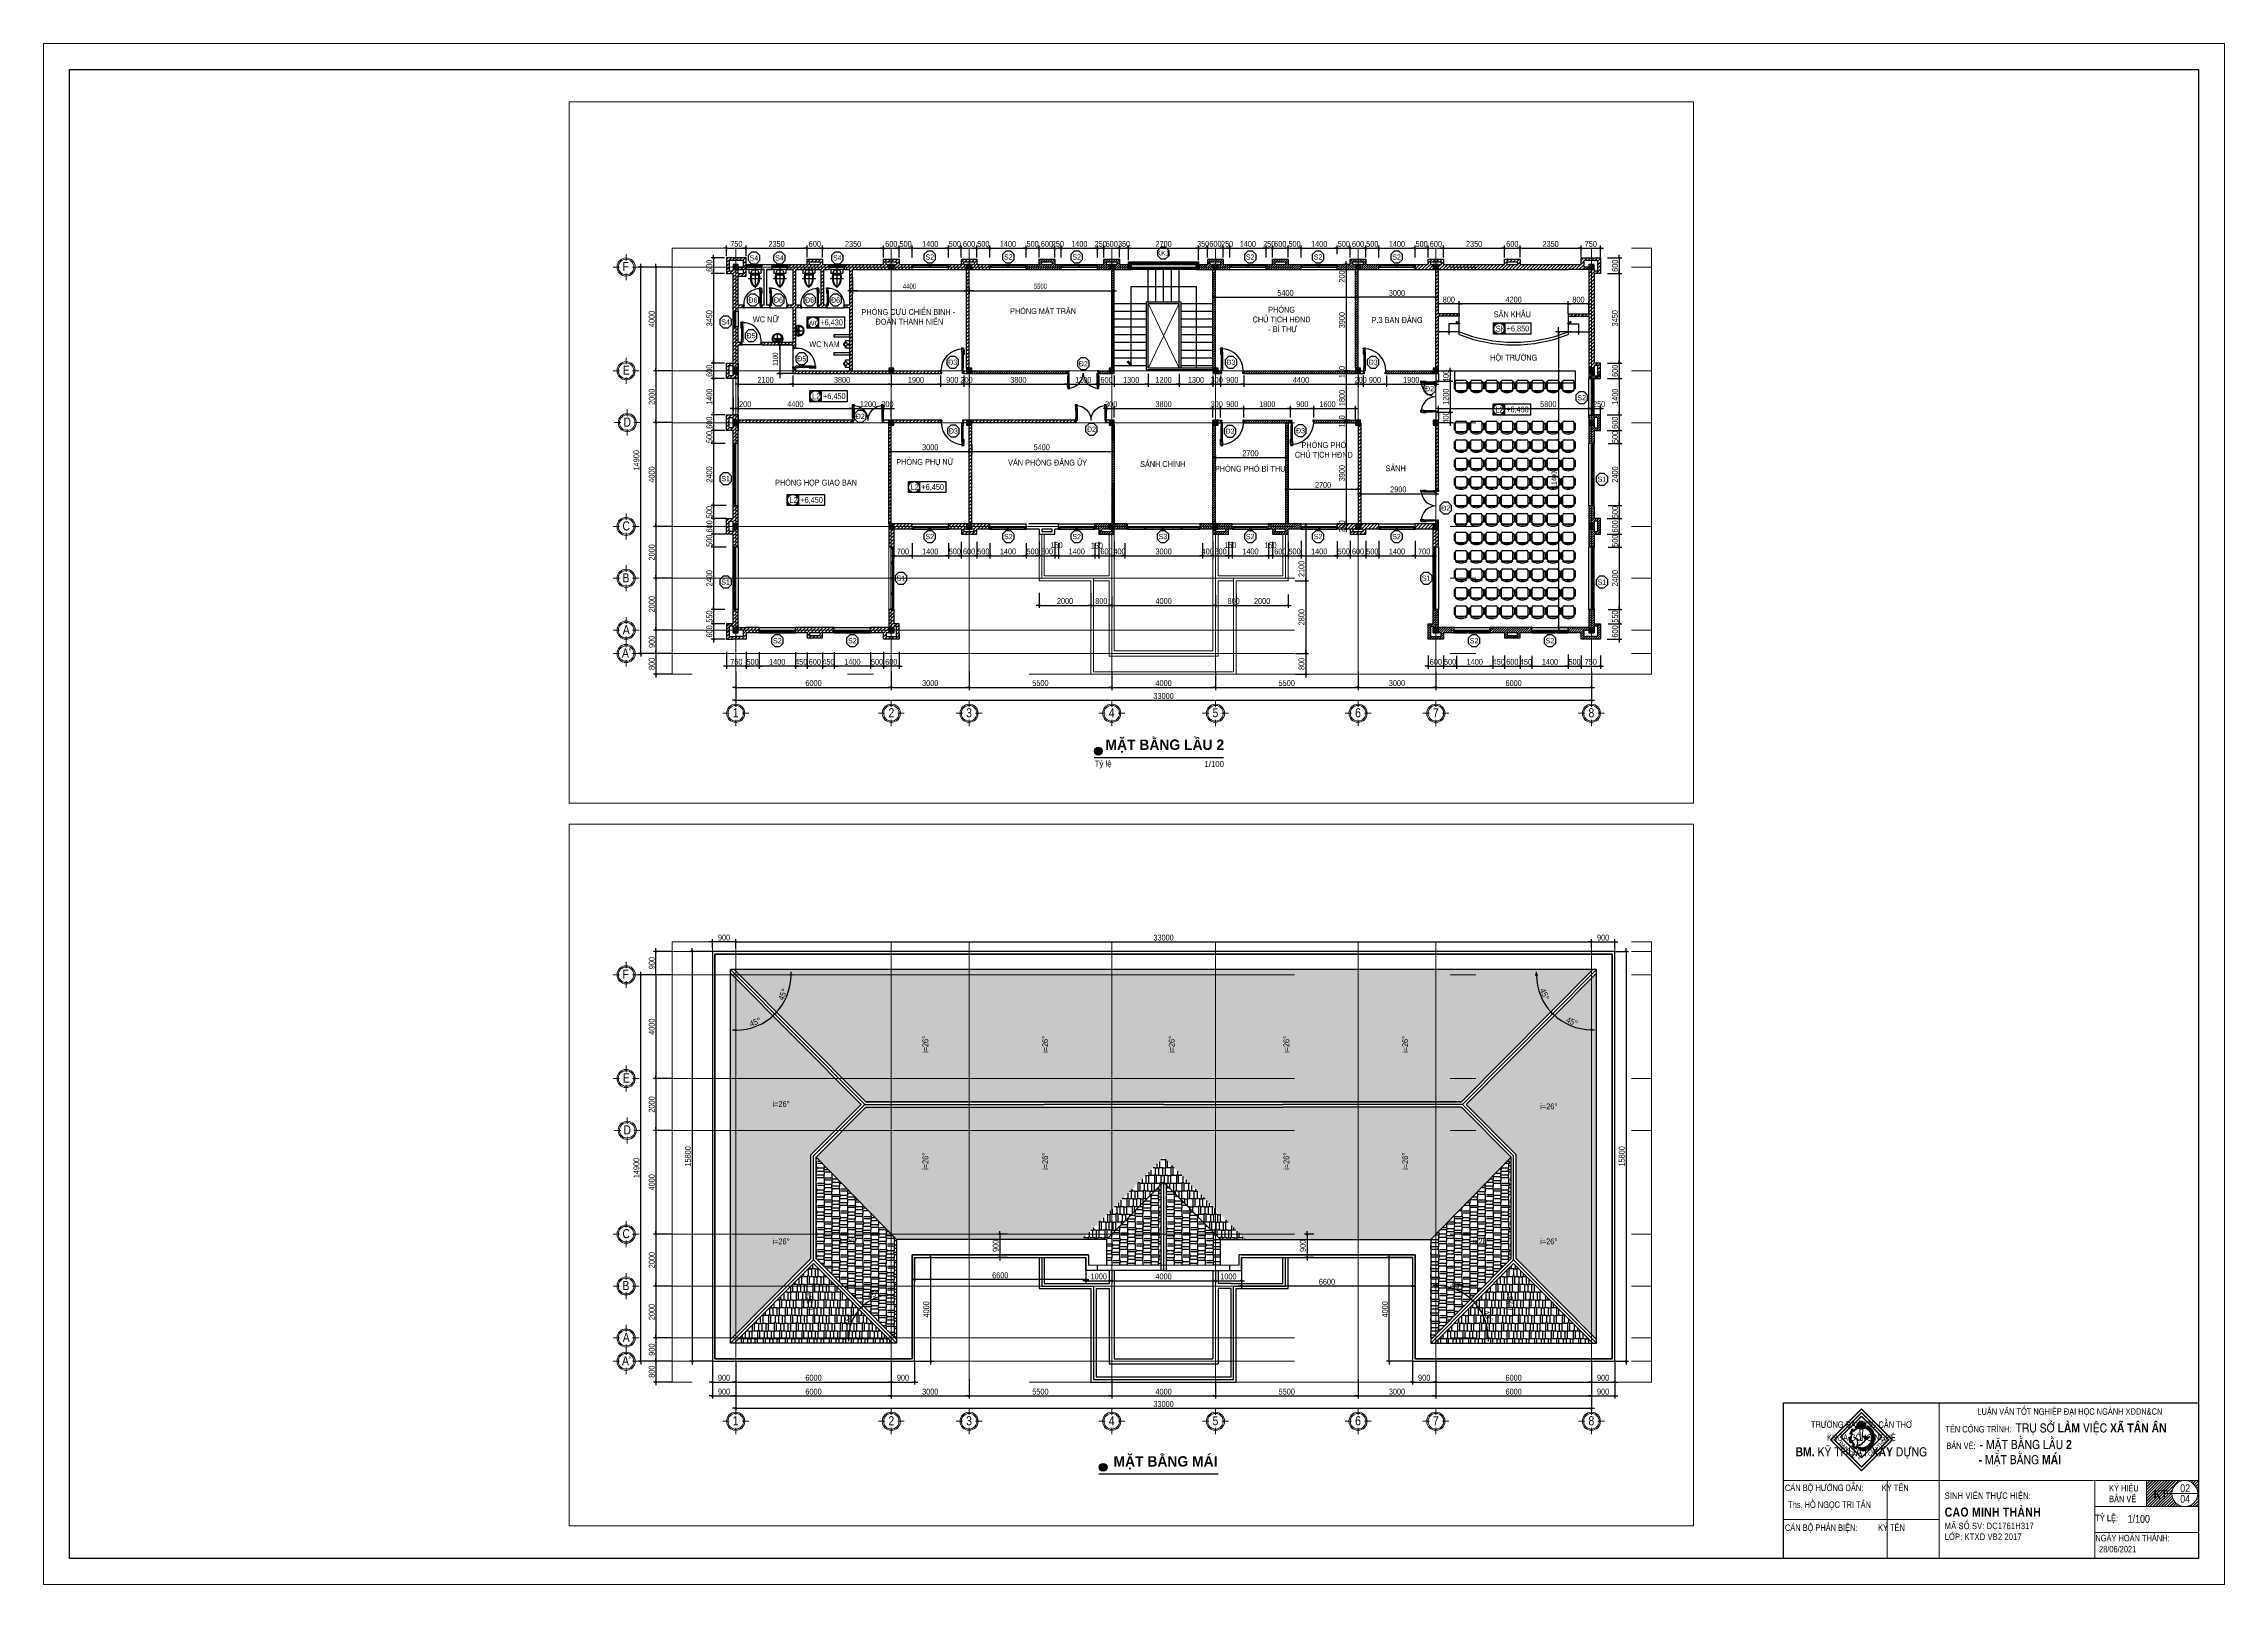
# Paper-space layout 'KT 02 MAT BANG LAU 2 + MAI' of a CAD drawing. Extents: x 0 to 841, y 0 to 594.
# The model-space entities are those that its viewports show. They can reach past a viewport. Long polylines and large blocks are cut down to what shows.
import ezdxf
from ezdxf.enums import TextEntityAlignment as Align

# ---------------------------------------------------------------- set-up
doc = ezdxf.new("R2010")
doc.units = 0
doc.linetypes.add('ACAD_ISO10W100', pattern=[18, 12, -3, 0, -3])
doc.linetypes.add('DASHED2', pattern=[0.375, 0.25, -0.125])
doc.layers.get('0').update_dxf_attribs({"color": 255, "linetype": 'CONTINUOUS'})
doc.layers.get('DEFPOINTS').update_dxf_attribs({"linetype": 'CONTINUOUS'})
for name, color, linetype in [('009', 251, 'CONTINUOUS'), ('DIM', 1, 'CONTINUOUS'), ('DOOR', 20, 'CONTINUOUS'), ('FURN2', 40, 'CONTINUOUS'), ('HACTH', 8, 'CONTINUOUS'), ('HATCHNGOI', 22, 'CONTINUOUS'), ('MEDIUM', 2, 'CONTINUOUS'), ('TAGS', 60, 'CONTINUOUS'), ('TEXT', 7, 'CONTINUOUS'), ('TUONG', 131, 'CONTINUOUS'), ('vat dung', 44, 'CONTINUOUS'), ('WALL', 4, 'CONTINUOUS')]:
    doc.layers.add(name, color=color, linetype=linetype)
for name, color, linetype, lineweight in [('16.VATDUNG', 153, 'CONTINUOUS', 9), ('Khung MV', 2, 'CONTINUOUS', 9), ('NET-THAY', 2, 'CONTINUOUS', 13), ('TEN TRUC', 3, 'CONTINUOUS', 18), ('TEXT NHỎ KC Dim - Ghi chú', 3, 'CONTINUOUS', 18), ('TRUC', 24, 'CONTINUOUS', 0)]:
    doc.layers.add(name, color=color, linetype=linetype, lineweight=lineweight)
doc.styles.add('1', font='', dxfattribs={"height": 250})
doc.styles.add('HEL-CONDENSE', font='')
doc.styles.add('HELVECONDENSE', font='')
doc.styles.add('KICHTHUOC', font='', dxfattribs={"width": 0.8})
doc.styles.get("Standard").update_dxf_attribs({"font": '', "height": 25})
doc.styles.add('SWISS-CONDENSE', font='')
doc.styles.add('VNI-HELVE-CONDENSEN', font='')
doc.styles.get('1').set_extended_font_data('VNI-Helve-Condense')
doc.styles.get('HEL-CONDENSE').set_extended_font_data('VNI-Helve-Condense')
doc.styles.get('HELVECONDENSE').set_extended_font_data('VNI-Helve-Condense')
doc.styles.get('KICHTHUOC').set_extended_font_data('VNI-Helve-Condense')
doc.styles.get('Standard').set_extended_font_data('VNI-Helve-Condense')
doc.styles.get('SWISS-CONDENSE').set_extended_font_data('VNI-Swiss-Condense')
doc.styles.get('VNI-HELVE-CONDENSEN').set_extended_font_data('VNI-Helve-Condense')
doc.dimstyles.new('1-100', dxfattribs={"dimtxt": 200, "dimasz": 60, "dimexe": 0, "dimexo": 0, "dimgap": 70, "dimtad": 1, "dimtoh": 1, "dimdec": 0, "dimzin": 9, "dimdsep": 46, "dimtxsty": 'KICHTHUOC', "dimblk": 'KTHUOC', "dimcen": 15, "dimdle": 150, "dimclrd": 256, "dimclre": 256, "dimclrt": 7, "dimadec": 0, "dimazin": 0, "dimtfac": 1, "dimtdec": 0, "dimtix": 1, "dimtmove": 2, "dimatfit": 3, "dimfxl": 1, "dimtolj": 1, "dimtzin": 1, "dimarcsym": 0})
doc.dimstyles.new('D100', dxfattribs={"dimtxt": 225, "dimasz": 1.2, "dimexe": 100, "dimexo": 0, "dimgap": 50, "dimtad": 1, "dimdec": 0, "dimzin": 13, "dimdsep": 46, "dimtxsty": 'HEL-CONDENSE', "dimblk": 'D50', "dimcen": 0, "dimclrd": 1, "dimclre": 1, "dimclrt": 7, "dimadec": 0, "dimazin": 0, "dimtfac": 1, "dimtdec": 0, "dimtmove": 0, "dimatfit": 3, "dimldrblk": 'D50', "dimfxl": 1, "dimtolj": 1, "dimtzin": 13, "dimarcsym": 0})
doc.dimstyles.get("Standard").update_dxf_attribs({"dimtxt": 0.18, "dimasz": 0.18, "dimexe": 0.18, "dimexo": 0.0625, "dimgap": 0.09, "dimtad": 0, "dimtih": 1, "dimtoh": 1, "dimdec": 4, "dimzin": 0, "dimdsep": 46, "dimtxsty": 'Standard', "dimcen": 0.09, "dimadec": 0, "dimazin": 0, "dimtfac": 1, "dimtdec": 4, "dimtofl": 0, "dimtmove": 0, "dimatfit": 3, "dimfxl": 1, "dimtolj": 1, "dimtzin": 0, "dimarcsym": 0})
pattern_1 = [(90, (-1056383.75, 357066.5), (-300, 637.5), [150, -125, 175, -75, 225, -100]), (90, (-1056396.25, 357216.5), (-300, 637.5), [125, -475, 100, -150]), (90, (-1056365, 357516.5), (-300, 637.5), [75, -775]), (180, (-1056383.75, 357066.5), (-300, -212.5), [287.5, -912.5]), (180, (-1056383.75, 357216.5), (-300, -212.5), [281.25, -918.75]), (180, (-1056383.75, 357341.5), (-300, -212.5), [262.5, -937.5]), (180, (-1056365, 357516.5), (-300, -212.5), [287.5, -912.5]), (180, (-1056365, 357591.5), (-300, -212.5), [287.5, -912.5]), (180, (-1056383.75, 357816.5), (-300, -212.5), [275, -925])]
pattern_2 = [(180, (-1056383.75, 357066.5), (-637.5, -300), [150, -125, 175, -75, 225, -100]), (180, (-1056533.75, 357054), (-637.5, -300), [125, -475, 100, -150]), (180, (-1056833.75, 357085.24), (-637.5, -300), [75, -775]), (270, (-1056383.75, 357066.5), (212.5, -300), [287.5, -912.5]), (270, (-1056533.75, 357066.5), (212.5, -300), [281.25, -918.75]), (270, (-1056658.75, 357066.5), (212.5, -300), [262.5, -937.5]), (270, (-1056833.75, 357085.24), (212.5, -300), [287.5, -912.5]), (270, (-1056908.75, 357085.24), (212.5, -300), [287.5, -912.5]), (270, (-1057133.75, 357066.5), (212.5, -300), [275, -925])]
pattern_3 = [(45, (-1316106.72, -268894.454), (-44.9012806, 44.9012806), [])]
pattern_4 = [(45, (-1316106.72, -268894.45), (-67.351921, 67.351921), [])]

# ---------------------------------------------------------------- blocks, each defined once
blk = doc.blocks.new('logo DHCT')
h = blk.add_hatch(color=4)
h.set_gradient(color1=(244, 128, 11), one_color=1, tint=1, name='HEMISPHERICAL')
edge = h.paths.add_edge_path()
edge.add_spline(control_points=[(1291.3, 565.8), (1291.4, 566.1), (1291.8, 566.8), (1291.7, 568.1), (1291.8, 569.6), (1291.7, 571), (1290.8, 572), (1290.1, 573.3), (1289.4, 574.8), (1289, 576.7), (1287.8, 578.3), (1289.6, 582.4), (1287.6, 580.9), (1286.3, 580.8), (1285.9, 579.4), (1285.5, 578.1), (1284.8, 576.8), (1284.9, 574.9), (1286.6, 573.8), (1287.1, 572), (1287, 570.5), (1288, 569.2), (1286.8, 568.3), (1285.7, 568), (1284.7, 569), (1283.8, 570.1), (1283.2, 571.7), (1283, 573.3), (1283.2, 574.8), (1283.8, 576.2), (1284.2, 577.7), (1284.5, 579), (1286.1, 580.6), (1285.1, 580.6), (1284.7, 580.3), (1283.9, 580.2), (1283.1, 579.8), (1281.6, 579.1), (1282, 577), (1280.8, 575.6), (1280.9, 574.1), (1281.3, 572.9), (1281.2, 571.6), (1280.5, 571.2), (1280, 571), (1279, 571), (1279.4, 572.3), (1279.3, 573.3), (1279.4, 574.5), (1279, 575.8), (1278.9, 577.2), (1278.1, 578.6), (1278.6, 579.8), (1279.5, 580.8), (1279.8, 582.3), (1280.5, 583.5), (1281.8, 586), (1280.6, 585.6), (1279.9, 584.9), (1278.7, 584.9), (1277.8, 584), (1277.1, 583.3), (1276.2, 582.5), (1275.3, 581.3), (1276.2, 579.9), (1275.8, 578.6), (1276.4, 577.3), (1276.2, 576.2), (1276.9, 574.7), (1275.6, 574.8), (1274.9, 575.2), (1274.1, 576), (1273.5, 577.2), (1273.5, 578.8), (1273.5, 580.5), (1272.9, 582.5), (1273.7, 584.7), (1274.6, 586.1), (1276.4, 588.5), (1274.4, 587.1), (1273.2, 587), (1273, 586), (1272.6, 585.4), (1271.6, 585), (1271.3, 583.7), (1270.5, 582.6), (1270.3, 581.3), (1270.7, 579.9), (1271.2, 578.4), (1271.6, 576.4), (1270.3, 575.1), (1270.7, 573.5), (1271.2, 572.2), (1271.7, 570.8), (1271.9, 569.5), (1271.6, 568.5), (1270.6, 567.8), (1269.2, 568.2), (1268.5, 569.7), (1269.1, 571.1), (1269.1, 572.9), (1269.8, 574.8), (1269.1, 576.9), (1269.7, 578.7), (1268.5, 580.2), (1269.1, 581.5), (1269.2, 583.1), (1267.4, 584.5), (1267.9, 586.6), (1268.7, 590.8), (1267.6, 588), (1266.3, 587.3), (1266, 585.4), (1265.1, 583.9), (1265.1, 581.6), (1266.1, 579.7), (1265.7, 577.6), (1265.2, 576.1), (1266, 574.8), (1265.9, 573.3), (1265.5, 572), (1264.2, 570.9), (1262.9, 571.8), (1261.6, 572.7), (1262.4, 573.9), (1263.2, 574.5), (1263.9, 575.7), (1265.3, 576.7), (1265, 578.5), (1264.8, 580.1), (1264.4, 581.5), (1262.9, 584), (1263.4, 580.7), (1262.9, 578.8), (1260.5, 577.3), (1258.8, 575.2), (1255.6, 573.3), (1256.5, 570.5), (1256.7, 568.8), (1256.8, 568.3)], knot_values=[7.200197, 7.200197, 7.200197, 7.200197, 8.030576, 9.644933, 10.883085, 12.777157, 13.396436, 14.840704, 17.117317, 18.410085, 20.485772, 23.714493, 24.822738, 26.157319, 27.37694, 28.551663, 30.392496, 31.76009, 33.869391, 35.710224, 37.338793, 38.396791, 39.798244, 40.674529, 41.740278, 43.598113, 45.047487, 46.798527, 48.427092, 49.485089, 51.287992, 52.784287, 54.445744, 54.569674, 55.47182, 55.982761, 56.92644, 58.266554, 60.28218, 62.168342, 63.406494, 64.669207, 66.053544, 66.672982, 67.064839, 67.81865, 68.932986, 70.047322, 71.037843, 72.300558, 74.194632, 75.252627, 76.664426, 77.832795, 79.282165, 80.943626, 83.106067, 83.497924, 84.117362, 86.119235, 86.644777, 87.871047, 89.097311, 90.372341, 91.784136, 93.269919, 94.29098, 95.781922, 96.903124, 97.770618, 98.601803, 99.477711, 100.862256, 102.476619, 104.337974, 105.844285, 108.787512, 110.402283, 112.292715, 113.789908, 115.010275, 115.677128, 116.570221, 117.292668, 118.844386, 119.952028, 121.458342, 122.599909, 124.402809, 126.264164, 128.037207, 129.158412, 130.99925, 132.292013, 133.659606, 134.717601, 135.337039, 136.990371, 138.486671, 139.628238, 141.379279, 143.883331, 145.389645, 147.742133, 148.96175, 150.590319, 151.704656, 153.662922, 156.139226, 158.888412, 160.592752, 161.85096, 163.750685, 165.65041, 167.206655, 170.17292, 171.744999, 173.537426, 174.734812, 176.068735, 177.762125, 178.874382, 180.568831, 181.827045, 182.821479, 184.079688, 185.191658, 186.928692, 188.707254, 190.279327, 191.68554, 193.598606, 195.377173, 197.91218, 199.962953, 203.269647, 206.415178, 209.535613, 211.079968, 211.079968, 211.079968, 211.079968], degree=3, periodic=0)
edge.add_spline(control_points=[(1256.8, 568.3), (1256.9, 567.8), (1257.4, 565.5), (1259.8, 564.4), (1261.6, 563.5)], knot_values=[0, 0, 0, 0, 1.638921, 7.200197, 7.200197, 7.200197, 7.200197], degree=3, periodic=0)
edge.add_line((1261.6, 563.5), (1289.9, 563.5))
edge.add_spline(control_points=[(1289.9, 563.5), (1290.3, 564.1), (1290.7, 564.8), (1291.1, 565.5)], knot_values=[211.477879, 211.477879, 211.477879, 211.477879, 213.794614, 213.794614, 213.794614, 213.794614], degree=3, periodic=0)
edge.add_arc((1297.4, 568.4), 6.99, 202.42583, 205.03613, ccw=False)
edge.add_arc((1292.2, 558.9), 6.99, 98.0318, 100.80164, ccw=False)
h = blk.add_hatch(color=4)
edge = h.paths.add_edge_path()
edge.add_line((1241.8, 550), (1245.3, 547.3))
edge.add_arc((1275.6, 523.6), 38.5, 115.23852, 141.89187, ccw=False)
edge.add_line((1259.2, 558.4), (1257.7, 561.6))
edge.add_arc((1275.6, 523.6), 42, 113.92026, 115.23852, ccw=False)
edge.add_line((1258.5, 562), (1258.5, 563.5))
edge.add_line((1258.5, 563.5), (1261.6, 563.5))
edge.add_spline(control_points=[(1261.6, 563.5), (1259.8, 564.4), (1257.4, 565.5), (1256.9, 567.8), (1256.8, 568.3)], knot_values=[0, 0, 0, 0, 5.561275, 7.200197, 7.200197, 7.200197, 7.200197], degree=3, periodic=0)
edge.add_arc((1275.6, 523.6), 48.5, 112.7715, 121.35917)
edge.add_line((1250.3, 565), (1253.7, 559.4))
edge.add_arc((1275.6, 523.6), 42, 121.35917, 135.9572)
edge.add_line((1245.4, 552.8), (1240, 557.9))
edge.add_arc((1275.2, 524.5), 48.5, 136.4575, 163.85917)
edge.add_line((1228.5, 537.9), (1234.8, 536.1))
edge.add_arc((1275.2, 524.5), 42, 163.85917, 178.4572)
edge.add_line((1233.2, 525.6), (1225.7, 525.7))
edge.add_arc((1274.3, 524.8), 48.5, 178.9575, 206.35917)
edge.add_line((1230.8, 503.3), (1236.6, 506.2))
edge.add_arc((1274.3, 524.8), 42, 206.35917, 220.9572)
edge.add_line((1242.5, 497.3), (1237, 492.4))
edge.add_arc((1273.3, 524.5), 48.5, 221.4575, 248.85917)
edge.add_line((1255.8, 479.2), (1258.2, 485.3))
edge.add_arc((1273.3, 524.5), 42, 248.85917, 263.4572)
edge.add_line((1268.6, 482.8), (1267.8, 475.4))
edge.add_arc((1272.9, 523.7), 48.5, 263.9575, 272.1356)
edge.add_arc((1281.2, 477.7), 6.99, 175.91433, 201.61548, ccw=False)
edge.add_arc((1281.2, 478.7), 6.99, 163.58961, 184.08567, ccw=False)
edge.add_line((1274.5, 480.7), (1274.4, 481.7))
edge.add_arc((1272.9, 523.7), 42, 270.07815, 272.1356, ccw=False)
edge.add_line((1272.9, 481.7), (1272.9, 486))
edge.add_arc((1273.3, 524.5), 38.5, 242.73852, 269.39187, ccw=False)
edge.add_line((1255.7, 490.3), (1254.1, 487.2))
edge.add_arc((1273.3, 524.5), 42, 227.57815, 242.73852, ccw=False)
edge.add_line((1245, 493.5), (1248, 496.7))
edge.add_arc((1274.3, 524.8), 38.5, 200.23852, 226.89187, ccw=False)
edge.add_line((1238.2, 511.5), (1234.9, 510.3))
edge.add_arc((1274.3, 524.8), 42, 185.07815, 200.23852, ccw=False)
edge.add_line((1232.4, 521.1), (1236.8, 521.5))
edge.add_arc((1275.2, 524.5), 38.5, 157.73852, 184.39187, ccw=False)
edge.add_line((1239.5, 539), (1236.3, 540.4))
edge.add_arc((1275.2, 524.5), 42, 142.57815, 157.73852, ccw=False)
at = {"color": 4}
for p, q in [((1233.2, 525.6), (1225.7, 525.7)), ((1228.5, 537.9), (1234.8, 536.1)), ((1230.8, 503.3), (1236.6, 506.2)), ((1232.4, 521.1), (1236.8, 521.5)), ((1238.2, 511.5), (1234.9, 510.3)), ((1239.5, 539), (1236.3, 540.4)), ((1245.4, 552.8), (1240, 557.9)), ((1241.8, 550), (1245.3, 547.3)), ((1250.3, 565), (1253.7, 559.4)), ((1259.2, 558.4), (1257.7, 561.6)), ((1242.5, 497.3), (1237, 492.4)), ((1245, 493.5), (1248, 496.7)), ((1255.7, 490.3), (1254.1, 487.2)), ((1255.8, 479.2), (1258.2, 485.3)), ((1268.6, 482.8), (1267.8, 475.4)), ((1272.9, 481.7), (1272.9, 486))]:
    blk.add_line(p, q, dxfattribs=at)
for points in [[(1274.2, 395.5), (1393.7, 515), (1274.2, 634.5), (1154.7, 515)], [(1274.2, 396.1), (1393.1, 515), (1274.2, 633.9), (1155.3, 515)], [(1274.2, 396.7), (1392.5, 515), (1274.2, 633.2), (1155.9, 515)], [(1274.2, 409.5), (1379.7, 515), (1274.2, 620.4), (1168.8, 515)], [(1274.2, 410.1), (1379.1, 515), (1274.2, 619.8), (1169.4, 515)], [(1274.2, 410.8), (1378.4, 515), (1274.2, 619.2), (1170, 515)], [(1274.2, 446.2), (1354.4, 526.4), (1274.2, 606.6), (1194.1, 526.4)], [(1274.2, 446.9), (1353.8, 526.4), (1274.2, 606), (1194.7, 526.4)], [(1274.2, 447.5), (1353.1, 526.4), (1274.2, 605.3), (1195.3, 526.4)], [(1258.5, 561.5), (1289.9, 561.5), (1289.9, 563.5), (1258.5, 563.5)]]:
    blk.add_lwpolyline(points, close=True, dxfattribs=at)
for points in [[(1287.2, 561.5), (1261.3, 561.5)], [(1261.3, 561.5), (1261.3, 559.5)], [(1261.3, 559.5), (1287.2, 559.5)], [(1287.2, 559.5), (1261.3, 559.5)], [(1264, 559.5), (1264, 558.5)], [(1284.4, 558.5), (1264, 558.5)], [(1265.4, 558.5), (1265.4, 557.5)], [(1265.4, 557.5), (1283.1, 557.5)], [(1266.7, 557.5), (1266.7, 556.5)], [(1266.7, 556.5), (1281.7, 556.5)], [(1268.1, 556.5), (1271.4, 514.5)], [(1280.3, 556.5), (1277, 514.5)], [(1281.7, 557.5), (1281.7, 556.5)], [(1283.1, 558.5), (1283.1, 557.5)], [(1284.4, 559.5), (1284.4, 558.5)], [(1287.2, 561.5), (1287.2, 559.5)], [(1274.7, 475.2), (1274.4, 481.7)]]:
    blk.add_lwpolyline(points, dxfattribs=at)
for centre, radius, start, end in [((1274.3, 524.8), 48.5, 178.9575, 206.35917), ((1275.2, 524.5), 48.5, 136.4575, 163.85917), ((1274.3, 524.8), 42, 185.07815, 200.23852), ((1275.2, 524.5), 42, 163.85917, 178.4572), ((1275.2, 524.5), 42, 142.57815, 157.73852), ((1274.3, 524.8), 42, 206.35917, 220.9572), ((1275.2, 524.5), 38.5, 157.73852, 184.39187), ((1274.3, 524.8), 38.5, 200.23852, 226.89187), ((1275.6, 523.6), 38.5, 115.23852, 141.89187), ((1275.6, 523.6), 42, 121.35917, 135.9572), ((1275.6, 523.6), 48.5, 112.7715, 121.35917), ((1275.6, 523.6), 42, 113.92026, 115.23852), ((1274.2, 515), 2.82, 189.7838, 350.2162), ((1296.6, 554.9), 6.99, 72.98258, 151.35839), ((1292.6, 564.9), 6.99, 252.98258, 331.35839), ((1292.2, 558.9), 6.99, 22.42583, 100.80164), ((1297.4, 568.4), 6.99, 202.42583, 280.80164), ((1299.5, 552.6), 6.99, 67.52804, 145.90385), ((1296.4, 563), 6.99, 247.52804, 325.90385), ((1302.2, 550.1), 6.99, 62.07349, 140.4493), ((1300.1, 560.7), 6.99, 242.07349, 320.4493), ((1303.9, 566.2), 6.99, 143.18706, 221.56287), ((1293.1, 565.8), 6.99, 323.18706, 41.56287), ((1304.6, 547.3), 6.99, 56.61895, 134.99476), ((1303.5, 558.1), 6.99, 236.61895, 314.99476), ((1307.8, 563.2), 6.99, 137.73252, 216.10832), ((1297, 563.8), 6.99, 317.73252, 36.10832), ((1306.7, 544.3), 6.99, 51.1644, 129.54021), ((1306.6, 555.1), 6.99, 231.1644, 309.54021), ((1311.5, 559.8), 6.99, 132.27797, 210.65378), ((1308.5, 541.1), 6.99, 45.70986, 124.08567), ((1309.5, 551.9), 6.99, 225.70986, 304.08567), ((1300.8, 561.4), 6.99, 312.27797, 30.65378), ((1310.1, 537.8), 6.99, 40.25531, 118.63112), ((1312, 548.4), 6.99, 220.25531, 298.63112), ((1314.7, 503.2), 6.99, 160.25531, 238.63112), ((1314.8, 556.1), 6.99, 126.82342, 205.19923), ((1304.5, 499.6), 6.99, 340.25531, 58.63112), ((1304.2, 558.7), 6.99, 306.82342, 25.19923), ((1311.3, 534.3), 6.99, 34.80077, 113.17658), ((1314.2, 544.7), 6.99, 214.80077, 293.17658), ((1316.5, 507.1), 6.99, 165.70986, 244.08567), ((1306.7, 502.6), 6.99, 345.70986, 64.08567), ((1312.1, 530.7), 6.99, 29.34622, 107.72203), ((1316.1, 540.8), 6.99, 209.34622, 287.72203), ((1317.7, 552.1), 6.99, 121.36888, 199.74469), ((1317.8, 511.2), 6.99, 171.1644, 249.54021), ((1308.5, 505.8), 6.99, 351.1644, 69.54021), ((1307.5, 555.7), 6.99, 301.36888, 19.74469), ((1312.6, 527.1), 6.99, 23.89168, 102.26748), ((1317.5, 536.8), 6.99, 203.89168, 282.26748), ((1318.8, 515.4), 6.99, 176.61895, 254.99476), ((1310, 509.1), 6.99, 356.61895, 74.99476), ((1318.6, 532.6), 6.99, 198.43713, 276.81294), ((1312.8, 523.4), 6.99, 18.43713, 96.81294), ((1319.4, 519.7), 6.99, 182.07349, 260.4493), ((1311.2, 512.6), 6.99, 2.07349, 80.4493), ((1319.3, 528.3), 6.99, 192.98258, 271.35839), ((1312.6, 519.8), 6.99, 12.98258, 91.35839), ((1319.5, 524), 6.99, 187.52804, 265.90385), ((1312.1, 516.1), 6.99, 7.52804, 85.90385), ((1320.2, 547.9), 6.99, 115.91433, 194.29014), ((1310.4, 552.4), 6.99, 295.91433, 14.29014), ((1322.3, 543.4), 6.99, 110.45979, 188.8356), ((1313, 548.8), 6.99, 290.45979, 8.8356), ((1320.7, 500.2), 6.99, 61.36888, 139.74469), ((1318.7, 510.8), 6.99, 241.36888, 319.74469), ((1315.2, 545.1), 6.99, 285.00524, 3.38105), ((1324, 538.7), 6.99, 105.00524, 183.38105), ((1322.7, 504.7), 6.99, 66.82342, 145.19923), ((1319.7, 515.1), 6.99, 246.82342, 325.19923), ((1317.1, 541.1), 6.99, 279.5507, 357.92651), ((1325.2, 533.9), 6.99, 99.5507, 177.92651), ((1324.3, 509.4), 6.99, 72.27797, 150.65378), ((1320.3, 519.5), 6.99, 252.27797, 330.65378), ((1318.5, 536.9), 6.99, 274.09615, 352.47196), ((1326, 529), 6.99, 94.09615, 172.47196), ((1325.4, 514.2), 6.99, 77.73252, 156.10832), ((1320.5, 523.9), 6.99, 257.73252, 336.10832), ((1319.6, 532.6), 6.99, 268.64161, 347.01742), ((1326.2, 524.1), 6.99, 88.64161, 167.01742), ((1320.3, 528.3), 6.99, 263.18706, 341.56287), ((1326.1, 519.1), 6.99, 83.18706, 161.56287), ((1273.3, 524.5), 48.5, 221.4575, 248.85917), ((1273.3, 524.5), 42, 227.57815, 242.73852), ((1273.3, 524.5), 38.5, 242.73852, 269.39187), ((1273.3, 524.5), 42, 248.85917, 263.4572), ((1272.9, 523.7), 48.5, 263.9575, 272.1356), ((1272.9, 523.7), 42, 270.07815, 272.1356), ((1281.2, 478.7), 6.99, 105.70986, 184.08567), ((1272.3, 485), 6.99, 285.70986, 4.08567), ((1281.2, 477.7), 6.99, 175.91433, 254.29014), ((1272.3, 471.5), 6.99, 355.91433, 74.29014), ((1285.4, 479.6), 6.99, 111.1644, 189.54021), ((1276, 484.9), 6.99, 291.1644, 9.54021), ((1285.5, 478.6), 6.99, 181.36888, 259.74469), ((1277.3, 471.6), 6.99, 1.36888, 79.74469), ((1289.5, 480.8), 6.99, 116.61895, 194.99476), ((1279.7, 485.3), 6.99, 296.61895, 14.99476), ((1289.7, 479.9), 6.99, 186.82342, 265.19923), ((1282.2, 472.1), 6.99, 6.82342, 85.19923), ((1293.5, 482.5), 6.99, 122.07349, 200.4493), ((1283.3, 486), 6.99, 302.07349, 20.4493), ((1293.8, 481.5), 6.99, 192.27797, 270.65378), ((1287.1, 473.1), 6.99, 12.27797, 90.65378), ((1297.3, 484.5), 6.99, 127.52804, 205.90385), ((1286.8, 487), 6.99, 307.52804, 25.90385), ((1297.7, 483.6), 6.99, 197.73252, 276.10832), ((1291.8, 474.5), 6.99, 17.73252, 96.10832), ((1300.9, 486.9), 6.99, 132.98258, 211.35839), ((1290.2, 488.4), 6.99, 312.98258, 31.35839), ((1296.4, 476.4), 6.99, 23.18706, 101.56287), ((1301.4, 486), 6.99, 203.18706, 281.56287), ((1304.3, 489.6), 6.99, 138.43713, 216.81294), ((1293.5, 490), 6.99, 318.43713, 36.81294), ((1300.7, 478.7), 6.99, 28.64161, 107.01742), ((1304.8, 488.8), 6.99, 208.64161, 287.01742), ((1307.4, 492.6), 6.99, 143.89168, 222.26748), ((1296.6, 492), 6.99, 323.89168, 42.26748), ((1304.9, 481.5), 6.99, 34.09615, 112.47196), ((1308, 491.8), 6.99, 214.09615, 292.47196), ((1310.2, 495.9), 6.99, 149.34622, 227.72203), ((1299.4, 494.3), 6.99, 329.34622, 47.72203), ((1308.7, 484.6), 6.99, 39.5507, 117.92651), ((1310.8, 495.2), 6.99, 219.5507, 297.92651), ((1312.6, 499.4), 6.99, 154.80077, 233.17658), ((1302.1, 496.8), 6.99, 334.80077, 53.17658), ((1312.3, 488), 6.99, 45.00524, 123.38105), ((1313.4, 498.8), 6.99, 225.00524, 303.38105), ((1315.5, 491.8), 6.99, 50.45979, 128.8356), ((1315.5, 502.6), 6.99, 230.45979, 308.8356), ((1318.3, 495.9), 6.99, 55.91433, 134.29014), ((1317.3, 506.6), 6.99, 235.91433, 314.29014)]:
    blk.add_arc(centre, radius, start, end, dxfattribs=at)
for points in [[(1261.6, 563.5), (1257.2, 566.8), (1256.5, 569.9), (1256.3, 573), (1258.5, 575.3), (1261, 577.5), (1262.5, 578.8), (1263.2, 581.3), (1263.2, 583), (1264.3, 581.5), (1264.8, 580.1), (1265, 578.6), (1265, 576.8), (1263.9, 575.5), (1263.2, 574.6), (1262.3, 573.7), (1261.9, 572.8), (1262.8, 571.9), (1264.3, 571.3), (1265.2, 571.9), (1265.9, 573.5), (1265.9, 574.8), (1265.4, 575.9), (1265.7, 577.7), (1265.9, 579.3), (1265.2, 582.1), (1265.2, 583.7), (1265.9, 585.5), (1266.5, 587.3), (1267.4, 588.2), (1268.3, 589.6), (1267.9, 586.9), (1267.9, 584.4), (1269.1, 582.8), (1269.1, 581.7), (1268.8, 580.1), (1269.3, 579), (1269.3, 576.6), (1269.6, 575.1), (1269.2, 572.6), (1268.9, 570.9), (1268.7, 569.8), (1269.3, 568.4), (1270.9, 568.1), (1271.4, 568.4), (1271.8, 569.4), (1271.7, 570.8), (1271.3, 572), (1270.7, 573.8), (1270.5, 574.9), (1271.3, 576.5), (1271.2, 578.3), (1270.7, 580.1), (1270.4, 581.2), (1270.7, 582.7), (1271.2, 583.7), (1271.9, 585), (1272.5, 585.4), (1273, 586.1), (1273.3, 586.8), (1274.4, 587.3), (1275.7, 587.9), (1274.8, 586.3), (1273.9, 584.9), (1273.1, 582.1), (1273.4, 580.6), (1273.5, 578.7), (1273.6, 577.1), (1274.3, 575.9), (1274.9, 575.2), (1275.6, 574.9), (1276.5, 574.9), (1276.4, 576), (1276.2, 577.5), (1276, 578.5), (1276, 580), (1275.6, 581.3), (1276.2, 582.4), (1277.1, 583.3), (1278, 584.2), (1278.3, 584.5), (1280.2, 585.3), (1280.7, 585.6), (1281.1, 585.8), (1280.6, 583.7), (1279.8, 582.2), (1279.3, 580.8), (1278.7, 579.8), (1278.3, 578.5), (1278.7, 577.5), (1279.1, 575.6), (1279.3, 574.4), (1279.3, 573.4), (1279.3, 572.3), (1279.3, 571.2), (1280.1, 571), (1280.5, 571.2), (1281, 571.5), (1281.2, 572.9), (1281, 574.1), (1281, 575.4), (1281.7, 577.1), (1282.1, 579.1), (1283.2, 579.8), (1284.1, 580.2), (1284.5, 580.3), (1285.4, 580.6), (1285.5, 580.6), (1284.8, 579.1), (1284.2, 577.7), (1283.7, 576), (1283.3, 575), (1283.1, 573.4), (1283.3, 571.7), (1283.8, 570.3), (1284.9, 568.8), (1285.8, 568.2), (1286.7, 568.3), (1287.6, 569.3), (1287.3, 570.3), (1287, 571.9), (1286.4, 573.6), (1285, 575.2), (1284.9, 576.6), (1285.5, 578.3), (1285.9, 579.5), (1286.4, 580.6), (1287.6, 581.1), (1288.6, 581.6), (1288.4, 578.3), (1289, 576.4), (1289.4, 575.1), (1290.2, 573), (1291, 571.8), (1291.4, 571.3), (1291.7, 569.4), (1291.7, 568.2), (1291.6, 566.6), (1291.1, 565.6), (1289.9, 563.5)], [(1244, 526), (1249.4, 523.1), (1251.3, 519.7), (1254.1, 519), (1258.9, 518.4), (1260.8, 517.7), (1260.8, 514.9), (1260.2, 513.9), (1259.2, 513.3), (1258.9, 508.5), (1259.5, 506.3), (1259.9, 505), (1258.9, 502.8), (1259.9, 500.6), (1259.5, 497.4), (1258.9, 495.8), (1257.3, 494.9), (1258.3, 493.6), (1258.9, 492.6), (1260.5, 492), (1264.6, 493.9), (1266.2, 495.2), (1269.1, 495.2), (1272.3, 496.4), (1274.8, 498.4), (1277.7, 501.5), (1279.3, 504.4), (1281.2, 505.3), (1285.6, 508.2), (1286.9, 510.8), (1288.5, 513.6), (1288.5, 516.5), (1291, 519.7), (1293.9, 517.7), (1297.1, 517.7), (1298, 518.4), (1297.4, 519.7), (1296.8, 520.3), (1295.2, 520.6), (1293.6, 521.2), (1291.7, 522.2), (1289.5, 523.8), (1288.5, 524.4), (1287.5, 526), (1286.3, 527.6), (1285.3, 529.2), (1285.6, 529.5), (1288.5, 527.9), (1291.7, 527.6), (1293.6, 527), (1294.9, 526), (1297.1, 525.4), (1298.7, 524.7), (1299.6, 524.1), (1300.9, 523.8), (1301.5, 522.2), (1301.5, 521.2), (1300.9, 522.5), (1300.9, 524.4), (1302.5, 525.7), (1303.8, 526), (1304.7, 526.3), (1305.4, 526.6), (1307, 528.2)], [(1290, 519.2), (1287.9, 521.5), (1286.2, 522.3), (1284.9, 523.1), (1283.8, 524.5), (1283, 525.1)]]:
    blk.add_spline(points, degree=3, dxfattribs=at)
for points, knots in [([(1243.9, 525.6), (1244.2, 525.5), (1244.5, 525.5), (1245.4, 525.2), (1246, 525), (1247, 524.6), (1247.5, 524.4), (1248.1, 523.9), (1248.4, 523.7), (1248.8, 523.3), (1249, 523), (1249.2, 522.6), (1249.3, 522.3), (1249.7, 521.6), (1249.8, 521.1), (1250.2, 520.3), (1250.4, 519.9), (1250.8, 519.5), (1250.9, 519.4), (1251.3, 519.2), (1251.4, 519.1), (1252, 518.8), (1252.5, 518.8), (1253.3, 518.7), (1253.7, 518.6), (1254.4, 518.6), (1254.9, 518.5), (1255.7, 518.4), (1256.1, 518.4), (1256.9, 518.3), (1257.3, 518.2), (1257.9, 518.1), (1258.3, 518.1), (1259, 518), (1259.3, 517.9), (1259.9, 517.8), (1260.1, 517.7), (1260.4, 517.6), (1260.5, 517.5), (1260.6, 517.4), (1260.6, 517.3), (1260.7, 517.2), (1260.7, 517), (1260.8, 516.7), (1260.8, 516.3), (1260.7, 515.7), (1260.6, 515.4), (1260.4, 514.9), (1260.3, 514.7), (1260.1, 514.4), (1260, 514.3), (1259.9, 514.2), (1259.8, 514.2), (1259.6, 514), (1259.5, 514), (1259.3, 513.8), (1259.2, 513.8), (1258.9, 513.5), (1258.7, 513.4), (1258.5, 513.1), (1258.4, 512.9), (1258.1, 512.3), (1258.1, 511.9), (1258.1, 510.9), (1258.1, 510.4), (1258.3, 509.4), (1258.4, 508.9), (1258.6, 508.1), (1258.7, 507.8), (1258.8, 507.2), (1258.9, 506.9), (1259.1, 506.4), (1259.1, 506.3), (1259.2, 506), (1259.3, 505.8), (1259.4, 505.5), (1259.4, 505.4), (1259.5, 505.2), (1259.5, 505.1), (1259.5, 505), (1259.4, 504.9), (1259.4, 504.7), (1259.3, 504.5), (1259, 504), (1258.8, 503.8), (1258.6, 503.4), (1258.6, 503.3), (1258.5, 503), (1258.5, 502.8), (1258.5, 502.5), (1258.5, 502.4), (1258.6, 502), (1258.8, 501.8), (1259, 501.3), (1259.2, 501), (1259.4, 500.7), (1259.4, 500.6), (1259.6, 500.2), (1259.6, 499.9), (1259.6, 499.4), (1259.5, 499.1), (1259.4, 498.5), (1259.3, 498.1), (1259.2, 497.6), (1259.1, 497.4), (1259.1, 497.1), (1259, 496.9), (1259, 496.6), (1258.9, 496.5), (1258.8, 496.3), (1258.8, 496.2), (1258.6, 496.1), (1258.4, 496), (1258.1, 495.8), (1257.9, 495.7), (1257.6, 495.6), (1257.5, 495.6), (1257.3, 495.4), (1257.2, 495.4), (1257, 495.2), (1257, 495.1), (1256.9, 495), (1256.9, 494.9), (1256.9, 494.7), (1256.9, 494.7), (1257, 494.5), (1257, 494.4), (1257.2, 494.2), (1257.2, 494.1), (1257.4, 493.9), (1257.6, 493.7), (1257.8, 493.5), (1257.9, 493.4), (1258, 493.2), (1258.1, 493.1), (1258.2, 492.9), (1258.3, 492.8), (1258.4, 492.6), (1258.5, 492.5), (1258.7, 492.2), (1258.9, 492.1), (1259.3, 491.9), (1259.5, 491.8), (1260, 491.6), (1260.3, 491.6), (1261, 491.6), (1261.3, 491.6), (1262.4, 491.8), (1263.2, 492.2), (1264.2, 493), (1264.5, 493.2), (1265, 493.7), (1265.2, 493.9), (1265.7, 494.4), (1265.9, 494.5), (1266.2, 494.7), (1266.3, 494.8), (1266.5, 494.8), (1266.6, 494.9), (1267, 494.9), (1267.4, 494.9), (1268.1, 494.8), (1268.5, 494.8), (1269.2, 494.8), (1269.4, 494.8), (1269.9, 494.9), (1270.1, 494.9), (1270.7, 495.1), (1271.1, 495.3), (1271.9, 495.7), (1272.2, 495.9), (1272.9, 496.4), (1273.2, 496.6), (1274, 497.2), (1274.5, 497.6), (1275.8, 498.6), (1276.5, 499.3), (1277.4, 500.3), (1277.6, 500.6), (1278, 501.2), (1278.1, 501.5), (1278.4, 502.1), (1278.5, 502.3), (1278.8, 502.9), (1278.9, 503.2), (1279.2, 503.7), (1279.4, 503.9), (1279.7, 504.3), (1280, 504.4), (1280.5, 504.7), (1280.8, 504.8), (1281.5, 505), (1281.8, 505.2), (1282.5, 505.4), (1282.9, 505.6), (1283.9, 506.1), (1284.5, 506.5), (1285.3, 507.2), (1285.5, 507.4), (1285.9, 507.9), (1286.1, 508.1), (1286.3, 508.6), (1286.5, 508.8), (1286.7, 509.4), (1286.8, 509.7), (1287.1, 510.2), (1287.2, 510.5), (1287.5, 510.9), (1287.6, 511.1), (1288, 511.7), (1288.3, 512.1), (1288.7, 512.8), (1288.8, 513), (1288.9, 513.5), (1288.9, 513.7), (1289, 514), (1289, 514.2), (1288.9, 514.9), (1288.9, 515.4), (1288.9, 516.1), (1288.9, 516.4), (1289, 516.9), (1289.1, 517.1), (1289.4, 517.8), (1289.6, 518.2), (1290.1, 518.8), (1290.3, 519), (1290.7, 519.2), (1290.8, 519.2), (1291, 519.3), (1291.1, 519.3), (1291.3, 519.2), (1291.4, 519.1), (1291.7, 519), (1291.8, 518.9), (1292.3, 518.5), (1292.6, 518.2), (1293.2, 517.7), (1293.5, 517.5), (1294, 517.2), (1294.3, 517.1), (1295, 516.9), (1295.6, 517), (1296.4, 517.1), (1296.6, 517.2), (1297.1, 517.3), (1297.2, 517.4), (1297.6, 517.5), (1297.8, 517.6), (1298.1, 517.8), (1298.2, 517.8), (1298.3, 518), (1298.4, 518.1), (1298.5, 518.3), (1298.5, 518.4), (1298.5, 518.6), (1298.5, 518.7), (1298.4, 518.9), (1298.3, 519.1), (1298.2, 519.4), (1298.1, 519.5), (1297.9, 519.7), (1297.8, 519.8), (1297.6, 520.1), (1297.4, 520.3), (1297.2, 520.5), (1297.1, 520.6), (1296.9, 520.7), (1296.8, 520.8), (1296.4, 520.9), (1296.1, 520.9), (1295.7, 520.9), (1295.5, 521), (1295.2, 521), (1295.1, 521), (1294.9, 521.1), (1294.8, 521.1), (1294.5, 521.2), (1294.3, 521.3), (1293.9, 521.6), (1293.7, 521.7), (1293.3, 521.8), (1293.1, 521.9), (1292.6, 522.2), (1292.3, 522.3), (1291.9, 522.6), (1291.7, 522.7), (1291.3, 523), (1291.1, 523.1), (1290.6, 523.5), (1290.4, 523.6), (1290, 523.9), (1289.9, 524), (1289.6, 524.2), (1289.4, 524.3), (1289.1, 524.5), (1289, 524.5), (1288.8, 524.7), (1288.7, 524.8), (1288.6, 524.9), (1288.5, 525), (1288.3, 525.4), (1288.2, 525.7), (1287.9, 526.1), (1287.9, 526.3), (1287.7, 526.6), (1287.6, 526.8), (1287.2, 527.2), (1287, 527.5), (1286.5, 528), (1286.2, 528.2), (1285.9, 528.5), (1285.8, 528.7), (1285.7, 528.8), (1285.7, 528.9), (1285.7, 528.9), (1285.7, 529), (1285.7, 529), (1285.7, 529), (1285.7, 529), (1285.7, 529.1), (1285.8, 529.1), (1285.8, 529.2), (1285.9, 529.2), (1285.9, 529.2), (1286, 529.2), (1286.1, 529.2), (1286.2, 529.2), (1286.3, 529.2), (1286.5, 529.1), (1286.6, 529), (1286.9, 528.7), (1287.2, 528.4), (1287.7, 528), (1287.9, 527.8), (1288.3, 527.6), (1288.4, 527.5), (1288.8, 527.3), (1288.9, 527.3), (1289.6, 527.1), (1290.1, 527.2), (1290.9, 527.2), (1291.2, 527.2), (1291.7, 527.2), (1291.9, 527.2), (1292.4, 527.1), (1292.6, 527), (1293, 526.8), (1293.2, 526.7), (1293.6, 526.5), (1293.8, 526.3), (1294.2, 526), (1294.4, 525.8), (1294.7, 525.6), (1294.9, 525.5), (1295.2, 525.4), (1295.4, 525.4), (1295.8, 525.2), (1296.1, 525.2), (1296.9, 525), (1297.3, 524.9), (1297.8, 524.7), (1298, 524.7), (1298.2, 524.5), (1298.3, 524.5), (1298.5, 524.4), (1298.6, 524.3), (1298.8, 524.1), (1299, 524), (1299.2, 523.9), (1299.3, 523.8), (1299.5, 523.7), (1299.6, 523.7), (1299.8, 523.6), (1299.9, 523.6), (1300.1, 523.6), (1300.2, 523.6), (1300.3, 523.5)], [0, 0, 0, 0, 0.873639, 0.873639, 2.620918, 2.620918, 4.216179, 4.216179, 5.396152, 5.396152, 6.276277, 6.276277, 7.156403, 7.156403, 8.586348, 8.586348, 9.656917, 9.656917, 10.169018, 10.169018, 10.681118, 10.681118, 11.981902, 11.981902, 12.907182, 12.907182, 14.237132, 14.237132, 15.567081, 15.567081, 16.666784, 16.666784, 17.597488, 17.597488, 18.638923, 18.638923, 19.378315, 19.378315, 19.841919, 19.841919, 20.305523, 20.305523, 20.769127, 20.769127, 21.796327, 21.796327, 22.650542, 22.650542, 23.364921, 23.364921, 23.810279, 23.810279, 24.157009, 24.157009, 24.50374, 24.50374, 24.984995, 24.984995, 25.466249, 25.466249, 25.947503, 25.947503, 27.219445, 27.219445, 28.491388, 28.491388, 29.76333, 29.76333, 30.715059, 30.715059, 31.666788, 31.666788, 32.156176, 32.156176, 32.645565, 32.645565, 33.104989, 33.104989, 33.425843, 33.425843, 33.746698, 33.746698, 34.483625, 34.483625, 35.220552, 35.220552, 35.625371, 35.625371, 35.960651, 35.960651, 36.295931, 36.295931, 37.043282, 37.043282, 37.790634, 37.790634, 38.269538, 38.269538, 39.238739, 39.238739, 40.20794, 40.20794, 41.177142, 41.177142, 41.680312, 41.680312, 42.183483, 42.183483, 42.672661, 42.672661, 43.161839, 43.161839, 43.651016, 43.651016, 44.140194, 44.140194, 44.516068, 44.516068, 44.768523, 44.768523, 44.954602, 44.954602, 45.096404, 45.096404, 45.238205, 45.238205, 45.508269, 45.508269, 45.778333, 45.778333, 46.318486, 46.318486, 46.655631, 46.655631, 46.992775, 46.992775, 47.433267, 47.433267, 47.738857, 47.738857, 48.271636, 48.271636, 48.804415, 48.804415, 49.632091, 49.632091, 50.459767, 50.459767, 52.840699, 52.840699, 53.847651, 53.847651, 54.75082, 54.75082, 55.653989, 55.653989, 56.108977, 56.108977, 56.563964, 56.563964, 57.680207, 57.680207, 58.796449, 58.796449, 59.415816, 59.415816, 60.035183, 60.035183, 61.273916, 61.273916, 62.435854, 62.435854, 63.597792, 63.597792, 65.45974, 65.45974, 68.332285, 68.332285, 69.395263, 69.395263, 70.260804, 70.260804, 71.126346, 71.126346, 72.136306, 72.136306, 73.104068, 73.104068, 74.07183, 74.07183, 75.039592, 75.039592, 76.069118, 76.069118, 77.098644, 77.098644, 79.157696, 79.157696, 80.17771, 80.17771, 80.93779, 80.93779, 81.69787, 81.69787, 82.731954, 82.731954, 83.500363, 83.500363, 84.268771, 84.268771, 85.680582, 85.680582, 86.380497, 86.380497, 86.933657, 86.933657, 87.486817, 87.486817, 88.95635, 88.95635, 89.688576, 89.688576, 90.420801, 90.420801, 91.732207, 91.732207, 92.700514, 92.700514, 93.26952, 93.26952, 93.838526, 93.838526, 94.407532, 94.407532, 94.976538, 94.976538, 96.278918, 96.278918, 97.031078, 97.031078, 97.783237, 97.783237, 99.217071, 99.217071, 99.880379, 99.880379, 100.342721, 100.342721, 100.805064, 100.805064, 101.113547, 101.113547, 101.302187, 101.302187, 101.490826, 101.490826, 101.679466, 101.679466, 102.065813, 102.065813, 102.452161, 102.452161, 102.767035, 102.767035, 103.402322, 103.402322, 103.674556, 103.674556, 103.946789, 103.946789, 104.644761, 104.644761, 105.171645, 105.171645, 105.54225, 105.54225, 105.912856, 105.912856, 106.654066, 106.654066, 107.314185, 107.314185, 107.974304, 107.974304, 108.919503, 108.919503, 109.682742, 109.682742, 110.445982, 110.445982, 111.297561, 111.297561, 111.788011, 111.788011, 112.322211, 112.322211, 112.85641, 112.85641, 113.243666, 113.243666, 113.630921, 113.630921, 114.618476, 114.618476, 115.150791, 115.150791, 115.683106, 115.683106, 116.747736, 116.747736, 117.544131, 117.544131, 117.987845, 117.987845, 118.326614, 118.326614, 118.601607, 118.601607, 118.821512, 118.821512, 119.041417, 119.041417, 119.261322, 119.261322, 119.481227, 119.481227, 119.897955, 119.897955, 120.314682, 120.314682, 120.73141, 120.73141, 121.670748, 121.670748, 122.296901, 122.296901, 122.754229, 122.754229, 123.211556, 123.211556, 124.537464, 124.537464, 125.445826, 125.445826, 126.20248, 126.20248, 126.959134, 126.959134, 127.746138, 127.746138, 128.533143, 128.533143, 129.194336, 129.194336, 129.654351, 129.654351, 130.114367, 130.114367, 131.034399, 131.034399, 132.263576, 132.263576, 132.863268, 132.863268, 133.255781, 133.255781, 133.682606, 133.682606, 134.109431, 134.109431, 134.39859, 134.39859, 134.645528, 134.645528, 134.892466, 134.892466, 135.17642, 135.17642, 135.17642, 135.17642]), ([(1244.1, 526.4), (1244.4, 526.3), (1244.7, 526.2), (1245.6, 526), (1246.2, 525.8), (1247.3, 525.4), (1247.7, 525.2), (1248.5, 524.7), (1248.8, 524.5), (1249.3, 523.9), (1249.6, 523.6), (1250, 522.9), (1250.1, 522.6), (1250.4, 521.9), (1250.5, 521.5), (1250.8, 520.9), (1250.9, 520.7), (1251.2, 520.3), (1251.3, 520.2), (1251.5, 520), (1251.6, 519.9), (1251.9, 519.8), (1252, 519.7), (1252.6, 519.6), (1253.1, 519.5), (1253.9, 519.4), (1254.2, 519.4), (1254.8, 519.4), (1255.1, 519.3), (1256, 519.2), (1256.5, 519.2), (1257.4, 519), (1257.8, 519), (1258.4, 518.9), (1258.7, 518.8), (1259.3, 518.7), (1259.6, 518.7), (1260.2, 518.6), (1260.5, 518.5), (1260.9, 518.2), (1261, 518.1), (1261.2, 517.9), (1261.3, 517.8), (1261.5, 517.4), (1261.6, 517), (1261.6, 516.4), (1261.6, 516), (1261.4, 515.4), (1261.3, 515.1), (1261.2, 514.6), (1261.1, 514.4), (1260.8, 514), (1260.7, 513.8), (1260.4, 513.6), (1260.3, 513.5), (1260.1, 513.4), (1260, 513.3), (1259.8, 513.2), (1259.6, 513.1), (1259.5, 513), (1259.4, 512.9), (1259.3, 512.8), (1259.2, 512.7), (1259.1, 512.5), (1259, 512.3), (1258.9, 511.9), (1258.9, 511.6), (1258.9, 510.8), (1259, 510.1), (1259.2, 509.1), (1259.3, 508.8), (1259.4, 508.2), (1259.5, 507.9), (1259.6, 507.4), (1259.7, 507.1), (1259.8, 506.8), (1259.9, 506.6), (1260, 506.2), (1260.1, 506), (1260.2, 505.5), (1260.3, 505.4), (1260.3, 505.1), (1260.3, 504.9), (1260.2, 504.7), (1260.2, 504.5), (1260, 504.1), (1259.8, 503.9), (1259.5, 503.4), (1259.4, 503.1), (1259.3, 502.9), (1259.3, 502.8), (1259.3, 502.7), (1259.3, 502.6), (1259.4, 502.4), (1259.4, 502.2), (1259.7, 501.8), (1259.8, 501.6), (1260, 501.2), (1260.1, 501), (1260.3, 500.7), (1260.3, 500.5), (1260.4, 500.2), (1260.4, 500), (1260.4, 499.5), (1260.4, 499.2), (1260.3, 498.6), (1260.2, 498.3), (1260, 497.7), (1260, 497.5), (1259.9, 497.1), (1259.9, 496.8), (1259.7, 496.4), (1259.7, 496.1), (1259.4, 495.7), (1259.3, 495.6), (1259, 495.3), (1258.8, 495.2), (1258.3, 495), (1258.1, 495), (1257.9, 494.8), (1257.8, 494.8), (1257.8, 494.8)], [0, 0, 0, 0, 0.866167, 0.866167, 2.598501, 2.598501, 4.027459, 4.027459, 5.108078, 5.108078, 6.194218, 6.194218, 7.280359, 7.280359, 8.366499, 8.366499, 9.248779, 9.248779, 9.910266, 9.910266, 10.46396, 10.46396, 11.017654, 11.017654, 12.479952, 12.479952, 13.353153, 13.353153, 14.226355, 14.226355, 15.972758, 15.972758, 17.069869, 17.069869, 17.887805, 17.887805, 18.705741, 18.705741, 19.523677, 19.523677, 19.883144, 19.883144, 20.242612, 20.242612, 21.069666, 21.069666, 21.89672, 21.89672, 22.627571, 22.627571, 23.213148, 23.213148, 23.798725, 23.798725, 24.127015, 24.127015, 24.455306, 24.455306, 24.91775, 24.91775, 25.300922, 25.300922, 25.684094, 25.684094, 26.450437, 26.450437, 27.21678, 27.21678, 29.004454, 29.004454, 29.913724, 29.913724, 30.822994, 30.822994, 31.614154, 31.614154, 32.101678, 32.101678, 32.846774, 32.846774, 33.236937, 33.236937, 33.568782, 33.568782, 33.900628, 33.900628, 34.711768, 34.711768, 35.522908, 35.522908, 35.855255, 35.855255, 36.187602, 36.187602, 36.899183, 36.899183, 37.610764, 37.610764, 38.181823, 38.181823, 38.608069, 38.608069, 39.034315, 39.034315, 39.886808, 39.886808, 40.857981, 40.857981, 41.504453, 41.504453, 42.150924, 42.150924, 42.797396, 42.797396, 43.166874, 43.166874, 43.703917, 43.703917, 44.24096, 44.24096, 44.53485, 44.53485, 44.53485, 44.53485]), ([(1257.8, 494.8), (1257.8, 494.7), (1257.9, 494.6), (1258, 494.5), (1258.1, 494.4), (1258.3, 494.1), (1258.5, 494), (1258.7, 493.7), (1258.8, 493.6), (1258.9, 493.3), (1259, 493.2), (1259.1, 493), (1259.2, 493), (1259.3, 492.8), (1259.4, 492.7), (1259.8, 492.5), (1260, 492.5), (1260.4, 492.4), (1260.6, 492.4), (1261, 492.4), (1261.2, 492.4), (1261.8, 492.5), (1262.2, 492.6), (1262.9, 493), (1263.3, 493.3), (1263.9, 493.8), (1264.2, 494), (1264.7, 494.5), (1264.9, 494.8), (1265.4, 495.2), (1265.6, 495.3), (1266, 495.5), (1266.1, 495.6), (1266.5, 495.7), (1266.7, 495.7), (1267.3, 495.7), (1267.7, 495.7), (1268.4, 495.6), (1268.6, 495.6), (1269.1, 495.6), (1269.3, 495.6), (1269.7, 495.7), (1269.9, 495.7), (1270.5, 495.9), (1270.9, 496.1), (1271.7, 496.6), (1272.1, 496.8), (1272.9, 497.4), (1273.3, 497.7), (1274, 498.2), (1274.4, 498.5), (1275.1, 499.1), (1275.4, 499.4), (1276.4, 500.3), (1276.9, 501), (1277.6, 502.2), (1277.7, 502.6), (1278.2, 503.6), (1278.4, 504.1), (1279, 504.7), (1279.1, 504.8), (1279.5, 505), (1279.6, 505.1), (1280.2, 505.4), (1280.5, 505.5), (1281.2, 505.8), (1281.5, 505.9), (1282.2, 506.2), (1282.5, 506.3), (1283.4, 506.8), (1284, 507.1), (1284.7, 507.8), (1285, 508), (1285.3, 508.4), (1285.4, 508.6), (1285.7, 509), (1285.8, 509.3), (1286, 509.8), (1286.1, 510.1), (1286.4, 510.6), (1286.5, 510.9), (1286.8, 511.3), (1286.9, 511.5), (1287.4, 512.2), (1287.6, 512.6), (1287.9, 513.1), (1288, 513.3), (1288.1, 513.7), (1288.1, 513.8), (1288.1, 514.1), (1288.1, 514.3), (1288.1, 514.9), (1288, 515.4), (1288.1, 516.3), (1288.1, 516.5), (1288.2, 517.1), (1288.3, 517.3), (1288.6, 518.1), (1288.9, 518.6), (1289.5, 519.4), (1289.8, 519.6), (1290.3, 519.9), (1290.5, 520), (1290.9, 520.1), (1291.1, 520.1), (1291.4, 520), (1291.6, 520), (1292, 519.8), (1292.3, 519.6), (1292.8, 519.1), (1293.1, 518.9), (1293.5, 518.5), (1293.8, 518.3), (1294.2, 518), (1294.4, 518), (1294.8, 517.8), (1295, 517.8), (1295.6, 517.8), (1296, 517.8), (1296.6, 518), (1296.8, 518.1), (1297.2, 518.2), (1297.4, 518.3), (1297.6, 518.4), (1297.6, 518.5), (1297.7, 518.5), (1297.7, 518.5), (1297.7, 518.5)], [45.486402, 45.486402, 45.486402, 45.486402, 45.832535, 45.832535, 46.178669, 46.178669, 46.589737, 46.589737, 47.012312, 47.012312, 47.434887, 47.434887, 47.75339, 47.75339, 48.436521, 48.436521, 49.119652, 49.119652, 49.773625, 49.773625, 50.427598, 50.427598, 51.735545, 51.735545, 53.115349, 53.115349, 54.127944, 54.127944, 55.14054, 55.14054, 55.781926, 55.781926, 56.271426, 56.271426, 56.760927, 56.760927, 57.959396, 57.959396, 58.702978, 58.702978, 59.398499, 59.398499, 60.094021, 60.094021, 61.485065, 61.485065, 62.943839, 62.943839, 64.402614, 64.402614, 65.756748, 65.756748, 67.110882, 67.110882, 69.819149, 69.819149, 71.328898, 71.328898, 72.838647, 72.838647, 73.414931, 73.414931, 73.991215, 73.991215, 75.007569, 75.007569, 76.044522, 76.044522, 77.081476, 77.081476, 79.155382, 79.155382, 80.246175, 80.246175, 81.031029, 81.031029, 81.815883, 81.815883, 82.762419, 82.762419, 83.503186, 83.503186, 84.243954, 84.243954, 85.662844, 85.662844, 86.389548, 86.389548, 86.973377, 86.973377, 87.557206, 87.557206, 89.054322, 89.054322, 89.711064, 89.711064, 90.367807, 90.367807, 91.6997, 91.6997, 92.676183, 92.676183, 93.26328, 93.26328, 93.72702, 93.72702, 94.19076, 94.19076, 95.091592, 95.091592, 95.992423, 95.992423, 96.893255, 96.893255, 97.634867, 97.634867, 98.376479, 98.376479, 99.709245, 99.709245, 100.24567, 100.24567, 100.782095, 100.782095, 101.098268, 101.098268, 101.251069, 101.251069, 101.251069, 101.251069]), ([(1289.6, 519), (1289.5, 519.2), (1289.4, 519.4), (1288.9, 520), (1288.6, 520.4), (1288.1, 520.8), (1288, 521), (1287.6, 521.2), (1287.4, 521.3), (1287, 521.5), (1286.8, 521.6), (1286.2, 521.8), (1285.8, 522), (1285.2, 522.3), (1285, 522.4), (1284.7, 522.7), (1284.5, 522.8), (1284.3, 523.1), (1284.2, 523.3), (1284, 523.6), (1283.9, 523.8), (1283.7, 524), (1283.6, 524.1), (1283.4, 524.3), (1283.3, 524.4), (1283.1, 524.6), (1282.9, 524.7), (1282.8, 524.8)], [0, 0, 0, 0, 0.732255, 0.732255, 2.196766, 2.196766, 2.970075, 2.970075, 3.663936, 3.663936, 4.357797, 4.357797, 5.613539, 5.613539, 6.225105, 6.225105, 6.724157, 6.724157, 7.223209, 7.223209, 7.849313, 7.849313, 8.289555, 8.289555, 8.729797, 8.729797, 9.287714, 9.287714, 9.287714, 9.287714]), ([(1290.3, 519.4), (1290.2, 519.7), (1290, 519.9), (1289.6, 520.5), (1289.2, 520.9), (1288.7, 521.4), (1288.4, 521.6), (1288, 521.9), (1287.8, 522), (1287.3, 522.3), (1287.1, 522.3), (1286.5, 522.6), (1286.2, 522.7), (1285.7, 523), (1285.5, 523.1), (1285.2, 523.3), (1285.1, 523.4), (1284.9, 523.6), (1284.8, 523.8), (1284.6, 524.1), (1284.5, 524.3), (1284.3, 524.6), (1284.2, 524.7), (1283.9, 524.9), (1283.8, 525), (1283.5, 525.2), (1283.4, 525.3), (1283.2, 525.5)], [0, 0, 0, 0, 0.730284, 0.730284, 2.190851, 2.190851, 2.974075, 2.974075, 3.701231, 3.701231, 4.428387, 4.428387, 5.491689, 5.491689, 6.203327, 6.203327, 6.73588, 6.73588, 7.268434, 7.268434, 7.885441, 7.885441, 8.314177, 8.314177, 8.742913, 8.742913, 9.287714, 9.287714, 9.287714, 9.287714]), ([(1297.7, 518.5), (1297.7, 518.5), (1297.7, 518.5), (1297.6, 518.7), (1297.6, 518.7), (1297.5, 518.9), (1297.4, 519), (1297.3, 519.2), (1297.2, 519.3), (1297, 519.5), (1296.9, 519.7), (1296.7, 519.9), (1296.6, 519.9), (1296.5, 520), (1296.4, 520), (1296.3, 520), (1296.2, 520.1), (1295.9, 520.1), (1295.6, 520.1), (1295.2, 520.2), (1295, 520.2), (1294.7, 520.3), (1294.5, 520.4), (1294, 520.6), (1293.8, 520.7), (1293.3, 520.9), (1293.1, 521), (1292.7, 521.2), (1292.4, 521.3), (1291.9, 521.6), (1291.7, 521.7), (1291.2, 522), (1290.9, 522.2), (1290.5, 522.6), (1290.2, 522.7), (1289.8, 523), (1289.7, 523.2), (1289.3, 523.4), (1289.2, 523.5), (1288.9, 523.6), (1288.7, 523.7), (1288.5, 523.9), (1288.4, 524), (1288.1, 524.2), (1288, 524.4), (1287.7, 524.7), (1287.6, 524.9), (1287.5, 525.3), (1287.4, 525.5), (1287.2, 525.9), (1287, 526.1), (1286.8, 526.4), (1286.7, 526.6), (1286.4, 526.9), (1286.2, 527.1), (1285.9, 527.4), (1285.7, 527.6), (1285.3, 527.9), (1285.2, 528.1), (1285, 528.4), (1284.9, 528.5), (1284.9, 528.8), (1284.8, 529), (1284.9, 529.2), (1284.9, 529.3), (1285.1, 529.5), (1285.1, 529.6), (1285.3, 529.8), (1285.4, 529.8), (1285.7, 530), (1285.8, 530), (1286.2, 530), (1286.4, 530), (1286.7, 529.9), (1286.9, 529.8), (1287.3, 529.5), (1287.6, 529.2), (1288.1, 528.8), (1288.3, 528.5), (1288.7, 528.3), (1288.9, 528.2), (1289.2, 528.1), (1289.3, 528), (1289.9, 528), (1290.3, 528), (1291.1, 528), (1291.4, 528), (1292.3, 528), (1293, 527.8), (1293.8, 527.4), (1293.9, 527.2), (1294.3, 527), (1294.4, 526.8), (1294.7, 526.6), (1294.9, 526.5), (1295.1, 526.4), (1295.2, 526.3), (1295.4, 526.2), (1295.5, 526.2), (1295.9, 526), (1296.2, 526), (1296.9, 525.8), (1297.4, 525.7), (1298, 525.5), (1298.2, 525.5), (1298.6, 525.3), (1298.7, 525.2), (1299, 525.1), (1299.1, 525), (1299.2, 524.8), (1299.3, 524.8), (1299.5, 524.6), (1299.6, 524.5), (1299.8, 524.5), (1299.9, 524.4), (1300.1, 524.4), (1300.1, 524.4), (1300.3, 524.4), (1300.4, 524.4), (1300.4, 524.3)], [101.451643, 101.451643, 101.451643, 101.451643, 101.771819, 101.771819, 102.091996, 102.091996, 102.412172, 102.412172, 102.750649, 102.750649, 103.295857, 103.295857, 103.647825, 103.647825, 103.999794, 103.999794, 104.351763, 104.351763, 105.091806, 105.091806, 105.544295, 105.544295, 105.996784, 105.996784, 106.901762, 106.901762, 107.609439, 107.609439, 108.317117, 108.317117, 109.180739, 109.180739, 110.04436, 110.04436, 110.879408, 110.879408, 111.578511, 111.578511, 112.09109, 112.09109, 112.60367, 112.60367, 112.9764, 112.9764, 113.506739, 113.506739, 114.037078, 114.037078, 114.705183, 114.705183, 115.451219, 115.451219, 116.197255, 116.197255, 116.82162, 116.82162, 117.451662, 117.451662, 117.959878, 117.959878, 118.298253, 118.298253, 118.574743, 118.574743, 118.797905, 118.797905, 119.021067, 119.021067, 119.244229, 119.244229, 119.686472, 119.686472, 120.128714, 120.128714, 120.570956, 120.570956, 121.416219, 121.416219, 122.261482, 122.261482, 122.866475, 122.866475, 123.471467, 123.471467, 124.832418, 124.832418, 125.633892, 125.633892, 127.421434, 127.421434, 128.021731, 128.021731, 128.622029, 128.622029, 129.162625, 129.162625, 129.591119, 129.591119, 130.019612, 130.019612, 130.8766, 130.8766, 132.214597, 132.214597, 132.809142, 132.809142, 133.234829, 133.234829, 133.573108, 133.573108, 133.911386, 133.911386, 134.417502, 134.417502, 134.699113, 134.699113, 134.980723, 134.980723, 135.169827, 135.169827, 135.169827, 135.169827]), ([(1301.2, 524.1), (1301.3, 524), (1301.4, 523.9), (1301.6, 523.7), (1301.7, 523.5), (1301.8, 523.2), (1301.9, 522.9), (1301.9, 522.4), (1302, 522.2), (1302, 521.8), (1302, 521.6), (1302, 521.4), (1302, 521.4), (1302, 521.3), (1302, 521.3), (1302, 521.2), (1302, 521.1), (1301.9, 521.1), (1301.9, 521), (1301.8, 520.9), (1301.7, 520.9), (1301.6, 520.8), (1301.5, 520.8), (1301.4, 520.8), (1301.3, 520.9), (1301.3, 520.9), (1301.2, 520.9), (1301.2, 521), (1301.1, 521), (1301.1, 521.1), (1301.1, 521.1), (1301, 521.3), (1300.9, 521.4), (1300.8, 521.6), (1300.8, 521.7), (1300.6, 522), (1300.6, 522.2), (1300.4, 522.8), (1300.3, 523.2), (1300.3, 523.5)], [135.853997, 135.853997, 135.853997, 135.853997, 136.194033, 136.194033, 136.53407, 136.53407, 137.239301, 137.239301, 137.652623, 137.652623, 138.065945, 138.065945, 138.184929, 138.184929, 138.283181, 138.283181, 138.360327, 138.360327, 138.437472, 138.437472, 138.492365, 138.492365, 138.547257, 138.547257, 138.60215, 138.60215, 138.657043, 138.657043, 138.781898, 138.781898, 138.906753, 138.906753, 139.178855, 139.178855, 139.450957, 139.450957, 139.879791, 139.879791, 140.774083, 140.774083, 140.774083, 140.774083]), ([(1300.4, 524.3), (1300.5, 524.6), (1300.6, 524.8), (1300.9, 525.1), (1301.1, 525.3), (1301.5, 525.6), (1301.8, 525.8), (1302.3, 526), (1302.4, 526.1), (1302.8, 526.2), (1303, 526.3), (1303.4, 526.3), (1303.6, 526.4), (1303.9, 526.5), (1304.1, 526.5), (1304.5, 526.7), (1304.7, 526.7), (1305.1, 527), (1305.3, 527.1), (1305.6, 527.4), (1305.8, 527.5), (1306.2, 527.9), (1306.4, 528.2), (1306.6, 528.5)], [141.498857, 141.498857, 141.498857, 141.498857, 142.102177, 142.102177, 142.705497, 142.705497, 143.519279, 143.519279, 144.060003, 144.060003, 144.600726, 144.600726, 145.167148, 145.167148, 145.733569, 145.733569, 146.503986, 146.503986, 147.274403, 147.274403, 148.044821, 148.044821, 149.078747, 149.078747, 149.078747, 149.078747]), ([(1301.2, 524.1), (1301.2, 524.2), (1301.3, 524.3), (1301.4, 524.5), (1301.5, 524.6), (1301.8, 524.9), (1302.1, 525), (1302.6, 525.3), (1302.8, 525.4), (1303.2, 525.5), (1303.5, 525.5), (1304, 525.6), (1304.2, 525.7), (1304.6, 525.8), (1304.8, 525.9), (1305.2, 526.1), (1305.4, 526.2), (1306.1, 526.6), (1306.5, 527.1), (1307, 527.7), (1307.2, 527.8), (1307.3, 528)], [141.53668, 141.53668, 141.53668, 141.53668, 142.005661, 142.005661, 142.474641, 142.474641, 143.445674, 143.445674, 144.222348, 144.222348, 144.999023, 144.999023, 145.607735, 145.607735, 146.216448, 146.216448, 146.82516, 146.82516, 148.488591, 148.488591, 149.078747, 149.078747, 149.078747, 149.078747])]:
    blk.add_open_spline(points, degree=3, knots=knots, dxfattribs=at)
for s, rotation, p in [('ÑAÏI HOÏC', 315.9975, (1186.4, 501.1)), ('CAÀN THÔ', 44.0025, (1307.8, 448.7))]:
    blk.add_text(s, height=14.7, rotation=rotation, dxfattribs=at).set_placement(p)
blk = doc.blocks.new('A$C5e5ca2bf')
h = blk.add_hatch()
h.set_pattern_fill('JIS_LC_8', color=4, scale=0.1, style=0)
h.set_pattern_definition([(45, (573.5782, 4.2031), (-0.5515433, 0.5515433), []), (45, (573.6182, 4.2031), (-0.5515433, 0.5515433), [])])
h.paths.add_polyline_path([(825.73, 30, -0.414214), (820.73, 35, -0.414214), (825.73, 40), (811, 40), (811, 30)])
h.paths.add_polyline_path([(830.73, 35), (831, 35), (831, 40), (825.73, 40, -0.414214)])
h.paths.add_polyline_path([(831, 30), (831, 35), (830.73, 35, -0.414214), (825.73, 30)])
h.paths.add_polyline_path([(812.48, 37.29), (818.8, 37.29), (818.8, 32.04), (812.48, 32.04)], flags=24)
for p, q in [((671, 70), (671, 10)), ((671, 55), (671, 70)), ((731, 70), (731, 10)), ((671, 40), (831, 40)), ((711, 40), (711, 10.12)), ((791, 40), (791, 10)), ((811, 30), (811, 40)), ((817.81, 35), (831, 35)), ((791, 30), (831, 30)), ((671, 25), (731, 25)), ((791, 20), (831, 20)), ((671, 10), (831, 10)), ((671, 10), (711, 10))]:
    blk.add_line(p, q)
blk.add_lwpolyline([(0, 594), (841, 594), (841, 0), (0, 0)], close=True)
at = {"lineweight": 30}
for points in [[(10, 584), (831, 584), (831, 10), (10, 10)], [(671, 70), (831, 70), (831, 10), (671, 10)]]:
    blk.add_lwpolyline(points, close=True, dxfattribs=at)
blk.add_circle((825.73, 35), 5)
at = {"xscale": 0.1, "yscale": 0.1, "zscale": 0.1}
blk.add_blockref('logo DHCT', (573.58, 4.2), dxfattribs=at)
at = {"char_height": 2}
for s, insert, width, attachment_point in [('{\\H1.25x;LUAÄN VAÊN TOÁT NGHIEÄP ÑAÏI HOÏC NGAØNH XDDN&CN}', (781.41, 67.87), 99.199, 2), ('{\\H1.25x;TRÖÔØNG ÑAÏI HOÏC CAÀN THÔ\\H0.2x;\\P\\P\\H5x;KHOA COÂNG NGHEÄ\\P\\H0.2x;\\P\\fVNI-Helve-Condense|b1|i0|c0|p2;\\H7x;BM. KYÕ THUAÄT XAÂY DÖÏNG}', (701, 62.85), 60, 2), ('{\\H1.25x;  TEÂN COÂNG TRÌNH:  \\fVNI-Helve-Condense|b1|i0|c0|p0;\\H1.4x;TRUÏ SÔÛ LAØM VIEÄC XAÕ TAÂN AÂN\\P\\fVNI-Helve-Condense|b0|i0|c0|p0;\\H0.7143x; \\fVNI-Helve-Condense|b1|i0|c0|p0;\\H1.40003x; }', (731.81, 62.07), 99.199, 1), ('{\\H1.25x;   CAÙN BOÄ HÖÔÙNG DAÃN:         KYÙ TEÂN}', (669.15, 38.48), 60, 1), ('{\\H1.25x;\\T1.05;   SINH VIEÂN THÖÏC HIEÄN:\\P\\H0.4x;\\P\\H2.5x;  \\fVNI-Helve-Condense|b1|i0|c0|p0; \\H1.4x;CAO MINH THAØNH\\fVNI-Helve-Condense|b0|i0|c0|p0;\\H0.2857x;\\P\\H2.5x;   MAÕ SOÁ SV: DC1761H317 \\P   LÔÙP: KTXD VB2 2017}', (730.63, 26.26), 60, 4), ('{\\H1.25x;KYÙ HIEÄU\\PBAÛN VEÕ}', (796.54, 38.34), 60, 1), ('{\\H1.25x;Ths. HOÀ NGOÏC TRI TAÂN}', (672.76, 31.99), 60, 1), ('{\\H1.25x;   TYÛ LEÄ:}', (788.86, 26.84), 26.4778, 1), ('{\\H1.25x;   CAÙN BOÄ PHAÛN BIEÄN:          KYÙ TEÂN}', (669.15, 23.11), 60, 1), ('{\\H1.25x;   NGAØY HOAØN THAØNH:}', (788.86, 19.09), 35.5533, 1), ('{\\H1.25x;28/06/2021}', (792.67, 14.83), 35.5533, 1)]:
    blk.add_mtext(s, dxfattribs=dict(at, insert=insert, width=width, attachment_point=attachment_point))
blk = doc.blocks.new('A$C6E0044D6')
at = {"layer": 'DOOR'}
for p, q in [((-25, 925), (-75, 925)), ((-25, 874), (-53, 874)), ((-53, 874), (-53, 705)), ((-25, 846), (-48, 846)), ((-48, 846), (-48, 705)), ((-25, 925), (-25, 975)), ((25, 925), (-25, 925)), ((-25, 925), (-25, 805)), ((-25, 874), (-25, 846)), ((25, 925), (25, 975)), ((25, 805), (25, 925)), ((-48, 705), (-53, 705)), ((-25, 75), (-50, 75)), ((-50, 75), (-50, -25)), ((-25, 828), (-25, 195)), ((-25, 805), (25, 805)), ((-25, 195), (25, 195)), ((-25, 75), (-25, 195)), ((-25, 25), (-25, 75)), ((25, 75), (-25, 75)), ((0, 25), (-25, 25)), ((0, 195), (0, 805)), ((0, -25), (0, 25)), ((25, 805), (25, 195)), ((25, 195), (25, 75)), ((800, -25), (800, 25)), ((800, 25), (825, 25)), ((825, 25), (825, 75)), ((825, 75), (850, 75)), ((850, 75), (850, -25)), ((-50, -25), (0, -25)), ((850, -25), (800, -25))]:
    blk.add_line(p, q, dxfattribs=at)
at = {"layer": 'DOOR', "color": 251}
blk.add_arc((-25, 75), 850, 0, 90, dxfattribs=at)
blk = doc.blocks.new('A$C419169B2')
at = {"layer": 'vat dung'}
for p, q in [((-275, 1100), (-275, 871)), ((-220, 832), (-220, 1138)), ((-166, 1192), (158, 1192)), ((212, 1138), (212, 832)), ((266, 1100), (266, 871)), ((129, 778), (-138, 778))]:
    blk.add_line(p, q, dxfattribs=at)
for centre, radius, start, end in [((-248, 1092), 28.1, 343.7398, 196.2602), ((-248, 879), 28.1, 163.7398, 16.2602), ((-166, 1138), 54, 90, 180), ((158, 1138), 54, 0, 90), ((239, 1092), 28.1, 343.7398, 196.2602), ((239, 879), 28.1, 163.7398, 16.2602), ((-205, 790), 19.7, 57.97259, 216.69006), ((-166, 832), 54, 180, 207.58444), ((-4, 1066), 360, 233.1301, 306.8699), ((-4, 1106), 354, 237.57575, 302.42425), ((196, 790), 19.7, 323.30994, 122.02741), ((158, 832), 54, 332.41556, 0)]:
    blk.add_arc(centre, radius, start, end, dxfattribs=at)
blk = doc.blocks.new('s11')
at = {"layer": 'DOOR'}
for p, q in [((0, 0), (0, -100)), ((1400, 0), (0, 0)), ((50, 0), (50, -100)), ((1350, 0), (1350, -100)), ((1400, 0), (1400, -100)), ((1400, -100), (0, -100))]:
    blk.add_line(p, q, dxfattribs=at)
at = {"layer": 'DOOR', "linetype": 'ByBlock', "lineweight": -2}
for p, q in [((675, -100), (675, 0)), ((725, -100), (725, 0))]:
    blk.add_line(p, q, dxfattribs=at)
at = {"layer": 'DOOR', "color": 251}
for p, q in [((50, -40), (675, -40)), ((50, -60), (675, -60)), ((725, -40), (1350, -40)), ((725, -60), (1350, -60))]:
    blk.add_line(p, q, dxfattribs=at)
blk = doc.blocks.new('D50')
at = {"layer": 'DIM'}
blk.add_hatch(color=256, dxfattribs=at).paths.add_polyline_path([(25, 0, 1), (-25, 0, 1)])
blk.add_line((25, 0), (100, 0), dxfattribs=at)
blk.add_circle((0, 0), 25, dxfattribs=at)
blk = doc.blocks.new('*D378')
at = {"layer": 'DEFPOINTS', "color": 0, "transparency": 16777216}
for p in [(-13102, 87616), (-7102, 87616), (-7102, 86971)]:
    blk.add_point(p, dxfattribs=at)
at = {"layer": 'DIM', "color": 1, "lineweight": -2, "transparency": 16777216}
for p, q in [((-13102, 87616), (-13102, 86871)), ((-7102, 87616), (-7102, 86871)), ((-13100, 86971), (-7103, 86971))]:
    blk.add_line(p, q, dxfattribs=at)
at = {"layer": 'DIM', "color": 1, "lineweight": -2, "transparency": 16777216, "xscale": 1.199999999999999, "yscale": 1.199999999999999, "zscale": 1.199999999999999, "rotation": 180}
blk.add_blockref('D50', (-13102, 86971), dxfattribs=at)
at = {"layer": 'DIM', "color": 1, "lineweight": -2, "transparency": 16777216, "xscale": 1.199999999999999, "yscale": 1.199999999999999, "zscale": 1.199999999999999}
blk.add_blockref('D50', (-7102, 86971), dxfattribs=at)
at = {"layer": 'DIM', "color": 7, "transparency": 16777216, "insert": (-10102, 87136), "char_height": 225, "attachment_point": 5, "style": 'HEL-CONDENSE'}
blk.add_mtext('\\A1;6000', dxfattribs=at)
blk = doc.blocks.new('*D379')
at = {"layer": 'DEFPOINTS', "color": 0, "transparency": 16777216}
for p in [(-7102, 87616), (-4102, 87616), (-4102, 86971)]:
    blk.add_point(p, dxfattribs=at)
at = {"layer": 'DIM', "color": 1, "lineweight": -2, "transparency": 16777216}
for p, q in [((-7102, 87616), (-7102, 86871)), ((-4102, 87616), (-4102, 86871)), ((-7100, 86971), (-4103, 86971))]:
    blk.add_line(p, q, dxfattribs=at)
at = {"layer": 'DIM', "color": 1, "lineweight": -2, "transparency": 16777216, "xscale": 1.199999999999999, "yscale": 1.199999999999999, "zscale": 1.199999999999999, "rotation": 180}
blk.add_blockref('D50', (-7102, 86971), dxfattribs=at)
at = {"layer": 'DIM', "color": 1, "lineweight": -2, "transparency": 16777216, "xscale": 1.199999999999999, "yscale": 1.199999999999999, "zscale": 1.199999999999999}
blk.add_blockref('D50', (-4102, 86971), dxfattribs=at)
at = {"layer": 'DIM', "color": 7, "transparency": 16777216, "insert": (-5602, 87136), "char_height": 225, "attachment_point": 5, "style": 'HEL-CONDENSE'}
blk.add_mtext('\\A1;3000', dxfattribs=at)
blk = doc.blocks.new('*D380')
at = {"layer": 'DEFPOINTS', "color": 0, "transparency": 16777216}
for p in [(-4102, 87616), (1398, 87616), (1398, 86971)]:
    blk.add_point(p, dxfattribs=at)
at = {"layer": 'DIM', "color": 1, "lineweight": -2, "transparency": 16777216}
for p, q in [((-4102, 87616), (-4102, 86871)), ((1398, 87616), (1398, 86871)), ((-4100, 86971), (1397, 86971))]:
    blk.add_line(p, q, dxfattribs=at)
at = {"layer": 'DIM', "color": 1, "lineweight": -2, "transparency": 16777216, "xscale": 1.199999999999999, "yscale": 1.199999999999999, "zscale": 1.199999999999999, "rotation": 180}
blk.add_blockref('D50', (-4102, 86971), dxfattribs=at)
at = {"layer": 'DIM', "color": 1, "lineweight": -2, "transparency": 16777216, "xscale": 1.199999999999999, "yscale": 1.199999999999999, "zscale": 1.199999999999999}
blk.add_blockref('D50', (1398, 86971), dxfattribs=at)
at = {"layer": 'DIM', "color": 7, "transparency": 16777216, "insert": (-1352, 87136), "char_height": 225, "attachment_point": 5, "style": 'HEL-CONDENSE'}
blk.add_mtext('\\A1;5500', dxfattribs=at)
blk = doc.blocks.new('*D381')
at = {"layer": 'DEFPOINTS', "color": 0, "transparency": 16777216}
for p in [(1398, 87616), (5398, 87616), (5398, 86971)]:
    blk.add_point(p, dxfattribs=at)
at = {"layer": 'DIM', "color": 1, "lineweight": -2, "transparency": 16777216}
for p, q in [((1398, 87616), (1398, 86871)), ((5398, 87616), (5398, 86871)), ((1400, 86971), (5397, 86971))]:
    blk.add_line(p, q, dxfattribs=at)
at = {"layer": 'DIM', "color": 1, "lineweight": -2, "transparency": 16777216, "xscale": 1.199999999999999, "yscale": 1.199999999999999, "zscale": 1.199999999999999, "rotation": 180}
blk.add_blockref('D50', (1398, 86971), dxfattribs=at)
at = {"layer": 'DIM', "color": 1, "lineweight": -2, "transparency": 16777216, "xscale": 1.199999999999999, "yscale": 1.199999999999999, "zscale": 1.199999999999999}
blk.add_blockref('D50', (5398, 86971), dxfattribs=at)
at = {"layer": 'DIM', "color": 7, "transparency": 16777216, "insert": (3398, 87136), "char_height": 225, "attachment_point": 5, "style": 'HEL-CONDENSE'}
blk.add_mtext('\\A1;4000', dxfattribs=at)
blk = doc.blocks.new('*D382')
at = {"layer": 'DEFPOINTS', "color": 0, "transparency": 16777216}
for p in [(5398, 87616), (10898, 87616), (10898, 86971)]:
    blk.add_point(p, dxfattribs=at)
at = {"layer": 'DIM', "color": 1, "lineweight": -2, "transparency": 16777216}
for p, q in [((5398, 87616), (5398, 86871)), ((10898, 87616), (10898, 86871)), ((5400, 86971), (10897, 86971))]:
    blk.add_line(p, q, dxfattribs=at)
at = {"layer": 'DIM', "color": 1, "lineweight": -2, "transparency": 16777216, "xscale": 1.199999999999999, "yscale": 1.199999999999999, "zscale": 1.199999999999999, "rotation": 180}
blk.add_blockref('D50', (5398, 86971), dxfattribs=at)
at = {"layer": 'DIM', "color": 1, "lineweight": -2, "transparency": 16777216, "xscale": 1.199999999999999, "yscale": 1.199999999999999, "zscale": 1.199999999999999}
blk.add_blockref('D50', (10898, 86971), dxfattribs=at)
at = {"layer": 'DIM', "color": 7, "transparency": 16777216, "insert": (8148, 87136), "char_height": 225, "attachment_point": 5, "style": 'HEL-CONDENSE'}
blk.add_mtext('\\A1;5500', dxfattribs=at)
blk = doc.blocks.new('*D383')
at = {"layer": 'DEFPOINTS', "color": 0, "transparency": 16777216}
for p in [(10898, 87616), (13898, 87616), (13898, 86971)]:
    blk.add_point(p, dxfattribs=at)
at = {"layer": 'DIM', "color": 1, "lineweight": -2, "transparency": 16777216}
for p, q in [((10898, 87616), (10898, 86871)), ((13898, 87616), (13898, 86871)), ((10900, 86971), (13897, 86971))]:
    blk.add_line(p, q, dxfattribs=at)
at = {"layer": 'DIM', "color": 1, "lineweight": -2, "transparency": 16777216, "xscale": 1.199999999999999, "yscale": 1.199999999999999, "zscale": 1.199999999999999, "rotation": 180}
blk.add_blockref('D50', (10898, 86971), dxfattribs=at)
at = {"layer": 'DIM', "color": 1, "lineweight": -2, "transparency": 16777216, "xscale": 1.199999999999999, "yscale": 1.199999999999999, "zscale": 1.199999999999999}
blk.add_blockref('D50', (13898, 86971), dxfattribs=at)
at = {"layer": 'DIM', "color": 7, "transparency": 16777216, "insert": (12398, 87136), "char_height": 225, "attachment_point": 5, "style": 'HEL-CONDENSE'}
blk.add_mtext('\\A1;3000', dxfattribs=at)
blk = doc.blocks.new('*D384')
at = {"layer": 'DEFPOINTS', "color": 0, "transparency": 16777216}
for p in [(13898, 87616), (19898, 87616), (19898, 86971)]:
    blk.add_point(p, dxfattribs=at)
at = {"layer": 'DIM', "color": 1, "lineweight": -2, "transparency": 16777216}
for p, q in [((13898, 87616), (13898, 86871)), ((19898, 87616), (19898, 86871)), ((13900, 86971), (19897, 86971))]:
    blk.add_line(p, q, dxfattribs=at)
at = {"layer": 'DIM', "color": 1, "lineweight": -2, "transparency": 16777216, "xscale": 1.199999999999999, "yscale": 1.199999999999999, "zscale": 1.199999999999999, "rotation": 180}
blk.add_blockref('D50', (13898, 86971), dxfattribs=at)
at = {"layer": 'DIM', "color": 1, "lineweight": -2, "transparency": 16777216, "xscale": 1.199999999999999, "yscale": 1.199999999999999, "zscale": 1.199999999999999}
blk.add_blockref('D50', (19898, 86971), dxfattribs=at)
at = {"layer": 'DIM', "color": 7, "transparency": 16777216, "insert": (16898, 87136), "char_height": 225, "attachment_point": 5, "style": 'HEL-CONDENSE'}
blk.add_mtext('\\A1;6000', dxfattribs=at)
blk = doc.blocks.new('*D385')
at = {"layer": 'DEFPOINTS', "color": 0, "transparency": 16777216}
for p in [(-13102, 87616), (19898, 87616), (19898, 86495)]:
    blk.add_point(p, dxfattribs=at)
at = {"layer": 'DIM', "color": 1, "lineweight": -2, "transparency": 16777216}
for p, q in [((-13102, 87616), (-13102, 86395)), ((19898, 87616), (19898, 86395)), ((-13100, 86495), (19897, 86495))]:
    blk.add_line(p, q, dxfattribs=at)
at = {"layer": 'DIM', "color": 1, "lineweight": -2, "transparency": 16777216, "xscale": 1.199999999999999, "yscale": 1.199999999999999, "zscale": 1.199999999999999, "rotation": 180}
blk.add_blockref('D50', (-13102, 86495), dxfattribs=at)
at = {"layer": 'DIM', "color": 1, "lineweight": -2, "transparency": 16777216, "xscale": 1.199999999999999, "yscale": 1.199999999999999, "zscale": 1.199999999999999}
blk.add_blockref('D50', (19898, 86495), dxfattribs=at)
at = {"layer": 'DIM', "color": 7, "transparency": 16777216, "insert": (3398, 86660), "char_height": 225, "attachment_point": 5, "style": 'HEL-CONDENSE'}
blk.add_mtext('\\A1;33000', dxfattribs=at)
blk = doc.blocks.new('A$C206177D3')
at = {"layer": 'TEN TRUC', "ltscale": 1000}
for p, q in [((-37, 240), (-37, 490)), ((-287, -10), (-537, -10)), ((-37, -510), (-37, -260)), ((463, -10), (213, -10))]:
    blk.add_line(p, q, dxfattribs=at)
blk.add_circle((-37, -10), 350, dxfattribs=at)
at = {"layer": 'TEN TRUC', "color": 254, "ltscale": 1000}
blk.add_circle((-37, -10), 300, dxfattribs=at)
blk = doc.blocks.new('*D386')
at = {"layer": 'DEFPOINTS', "color": 0, "transparency": 16777216}
for p in [(-15556, 103207), (-16177, 99207), (-15556, 99207)]:
    blk.add_point(p, dxfattribs=at)
at = {"layer": 'DIM', "color": 1, "lineweight": -2, "transparency": 16777216}
for p, q in [((-15556, 103207), (-16277, 103207)), ((-16177, 103206), (-16177, 99208)), ((-15556, 99207), (-16277, 99207))]:
    blk.add_line(p, q, dxfattribs=at)
at = {"layer": 'DIM', "color": 1, "lineweight": -2, "transparency": 16777216, "xscale": 1.199999999999999, "yscale": 1.199999999999999, "zscale": 1.199999999999999}
for p, rotation in [((-16177, 103207), 90), ((-16177, 99207), 270)]:
    blk.add_blockref('D50', p, dxfattribs=dict(at, rotation=rotation))
at = {"layer": 'DIM', "color": 7, "transparency": 16777216, "insert": (-16342, 101207), "char_height": 225, "attachment_point": 5, "rotation": 90, "style": 'HEL-CONDENSE'}
blk.add_mtext('\\A1;4000', dxfattribs=at)
blk = doc.blocks.new('*D387')
at = {"layer": 'DEFPOINTS', "color": 0, "transparency": 16777216}
for p in [(-15556, 99207), (-16177, 97207), (-15556, 97207)]:
    blk.add_point(p, dxfattribs=at)
at = {"layer": 'DIM', "color": 1, "lineweight": -2, "transparency": 16777216}
for p, q in [((-15556, 99207), (-16277, 99207)), ((-16177, 99206), (-16177, 97208)), ((-15556, 97207), (-16277, 97207))]:
    blk.add_line(p, q, dxfattribs=at)
at = {"layer": 'DIM', "color": 1, "lineweight": -2, "transparency": 16777216, "xscale": 1.199999999999999, "yscale": 1.199999999999999, "zscale": 1.199999999999999}
for p, rotation in [((-16177, 99207), 90), ((-16177, 97207), 270)]:
    blk.add_blockref('D50', p, dxfattribs=dict(at, rotation=rotation))
at = {"layer": 'DIM', "color": 7, "transparency": 16777216, "insert": (-16342, 98207), "char_height": 225, "attachment_point": 5, "rotation": 90, "style": 'HEL-CONDENSE'}
blk.add_mtext('\\A1;2000', dxfattribs=at)
blk = doc.blocks.new('*D388')
at = {"layer": 'DEFPOINTS', "color": 0, "transparency": 16777216}
for p in [(-15556, 97207), (-16177, 93207), (-15556, 93207)]:
    blk.add_point(p, dxfattribs=at)
at = {"layer": 'DIM', "color": 1, "lineweight": -2, "transparency": 16777216}
for p, q in [((-15556, 97207), (-16277, 97207)), ((-16177, 97206), (-16177, 93208)), ((-15556, 93207), (-16277, 93207))]:
    blk.add_line(p, q, dxfattribs=at)
at = {"layer": 'DIM', "color": 1, "lineweight": -2, "transparency": 16777216, "xscale": 1.199999999999999, "yscale": 1.199999999999999, "zscale": 1.199999999999999}
for p, rotation in [((-16177, 97207), 90), ((-16177, 93207), 270)]:
    blk.add_blockref('D50', p, dxfattribs=dict(at, rotation=rotation))
at = {"layer": 'DIM', "color": 7, "transparency": 16777216, "insert": (-16342, 95207), "char_height": 225, "attachment_point": 5, "rotation": 90, "style": 'HEL-CONDENSE'}
blk.add_mtext('\\A1;4000', dxfattribs=at)
blk = doc.blocks.new('*D389')
at = {"layer": 'DEFPOINTS', "color": 0, "transparency": 16777216}
for p in [(-15556, 93207), (-16177, 91207), (-15556, 91207)]:
    blk.add_point(p, dxfattribs=at)
at = {"layer": 'DIM', "color": 1, "lineweight": -2, "transparency": 16777216}
for p, q in [((-15556, 93207), (-16277, 93207)), ((-16177, 93206), (-16177, 91208)), ((-15556, 91207), (-16277, 91207))]:
    blk.add_line(p, q, dxfattribs=at)
at = {"layer": 'DIM', "color": 1, "lineweight": -2, "transparency": 16777216, "xscale": 1.199999999999999, "yscale": 1.199999999999999, "zscale": 1.199999999999999}
for p, rotation in [((-16177, 93207), 90), ((-16177, 91207), 270)]:
    blk.add_blockref('D50', p, dxfattribs=dict(at, rotation=rotation))
at = {"layer": 'DIM', "color": 7, "transparency": 16777216, "insert": (-16342, 92207), "char_height": 225, "attachment_point": 5, "rotation": 90, "style": 'HEL-CONDENSE'}
blk.add_mtext('\\A1;2000', dxfattribs=at)
blk = doc.blocks.new('*D390')
at = {"layer": 'DEFPOINTS', "color": 0, "transparency": 16777216}
for p in [(-16765, 103207), (-15556, 103207), (-15556, 88307)]:
    blk.add_point(p, dxfattribs=at)
at = {"layer": 'DIM', "color": 1, "lineweight": -2, "transparency": 16777216}
for p, q in [((-15556, 103207), (-16865, 103207)), ((-16765, 88308), (-16765, 103206)), ((-15556, 88307), (-16865, 88307))]:
    blk.add_line(p, q, dxfattribs=at)
at = {"layer": 'DIM', "color": 1, "lineweight": -2, "transparency": 16777216, "xscale": 1.199999999999999, "yscale": 1.199999999999999, "zscale": 1.199999999999999}
for p, rotation in [((-16765, 103207), 90), ((-16765, 88307), 270)]:
    blk.add_blockref('D50', p, dxfattribs=dict(at, rotation=rotation))
at = {"layer": 'DIM', "color": 7, "transparency": 16777216, "insert": (-16930, 95757), "char_height": 225, "attachment_point": 5, "rotation": 90, "style": 'HEL-CONDENSE'}
blk.add_mtext('\\A1;14900', dxfattribs=at)
blk = doc.blocks.new('*D391')
at = {"layer": 'DEFPOINTS', "color": 0, "transparency": 16777216}
for p in [(-15556, 91207), (-16177, 89207), (-15556, 89207)]:
    blk.add_point(p, dxfattribs=at)
at = {"layer": 'DIM', "color": 1, "lineweight": -2, "transparency": 16777216}
for p, q in [((-15556, 91207), (-16277, 91207)), ((-16177, 91206), (-16177, 89208)), ((-15556, 89207), (-16277, 89207))]:
    blk.add_line(p, q, dxfattribs=at)
at = {"layer": 'DIM', "color": 1, "lineweight": -2, "transparency": 16777216, "xscale": 1.199999999999999, "yscale": 1.199999999999999, "zscale": 1.199999999999999}
for p, rotation in [((-16177, 91207), 90), ((-16177, 89207), 270)]:
    blk.add_blockref('D50', p, dxfattribs=dict(at, rotation=rotation))
at = {"layer": 'DIM', "color": 7, "transparency": 16777216, "insert": (-16342, 90207), "char_height": 225, "attachment_point": 5, "rotation": 90, "style": 'HEL-CONDENSE'}
blk.add_mtext('\\A1;2000', dxfattribs=at)
blk = doc.blocks.new('*D392')
at = {"layer": 'DEFPOINTS', "color": 0, "transparency": 16777216}
for p in [(-15556, 89207), (-16177, 88307), (-15556, 88307)]:
    blk.add_point(p, dxfattribs=at)
at = {"layer": 'DIM', "color": 1, "lineweight": -2, "transparency": 16777216}
for p, q in [((-15556, 89207), (-16277, 89207)), ((-16177, 89206), (-16177, 88308)), ((-15556, 88307), (-16277, 88307))]:
    blk.add_line(p, q, dxfattribs=at)
at = {"layer": 'DIM', "color": 1, "lineweight": -2, "transparency": 16777216, "xscale": 1.199999999999999, "yscale": 1.199999999999999, "zscale": 1.199999999999999}
for p, rotation in [((-16177, 89207), 90), ((-16177, 88307), 270)]:
    blk.add_blockref('D50', p, dxfattribs=dict(at, rotation=rotation))
at = {"layer": 'DIM', "color": 7, "transparency": 16777216, "insert": (-16342, 88757), "char_height": 225, "attachment_point": 5, "rotation": 90, "style": 'HEL-CONDENSE'}
blk.add_mtext('\\A1;900', dxfattribs=at)
blk = doc.blocks.new('*D393')
at = {"layer": 'DEFPOINTS', "color": 0, "transparency": 16777216}
for p in [(-15556, 88307), (-16177, 87507), (-15556, 87507)]:
    blk.add_point(p, dxfattribs=at)
at = {"layer": 'DIM', "color": 1, "lineweight": -2, "transparency": 16777216}
for p, q in [((-15556, 88307), (-16277, 88307)), ((-16177, 88306), (-16177, 87508)), ((-15556, 87507), (-16277, 87507))]:
    blk.add_line(p, q, dxfattribs=at)
at = {"layer": 'DIM', "color": 1, "lineweight": -2, "transparency": 16777216, "xscale": 1.199999999999999, "yscale": 1.199999999999999, "zscale": 1.199999999999999}
for p, rotation in [((-16177, 88307), 90), ((-16177, 87507), 270)]:
    blk.add_blockref('D50', p, dxfattribs=dict(at, rotation=rotation))
at = {"layer": 'DIM', "color": 7, "transparency": 16777216, "insert": (-16342, 87907), "char_height": 225, "attachment_point": 5, "rotation": 90, "style": 'HEL-CONDENSE'}
blk.add_mtext('\\A1;800', dxfattribs=at)
blk = doc.blocks.new('*D394')
at = {"layer": 'DEFPOINTS', "color": 0, "transparency": 16777216}
for p in [(-16177, 104107), (-15556, 104107), (-15556, 103207)]:
    blk.add_point(p, dxfattribs=at)
at = {"layer": 'DIM', "color": 1, "lineweight": -2, "transparency": 16777216}
for p, q in [((-15556, 104107), (-16277, 104107)), ((-16177, 103208), (-16177, 104106)), ((-15556, 103207), (-16277, 103207))]:
    blk.add_line(p, q, dxfattribs=at)
at = {"layer": 'DIM', "color": 1, "lineweight": -2, "transparency": 16777216, "xscale": 1.199999999999999, "yscale": 1.199999999999999, "zscale": 1.199999999999999}
for p, rotation in [((-16177, 104107), 90), ((-16177, 103207), 270)]:
    blk.add_blockref('D50', p, dxfattribs=dict(at, rotation=rotation))
at = {"layer": 'DIM', "color": 7, "transparency": 16777216, "insert": (-16342, 103657), "char_height": 225, "attachment_point": 5, "rotation": 90, "style": 'HEL-CONDENSE'}
blk.add_mtext('\\A1;900', dxfattribs=at)
blk = doc.blocks.new('*D395')
at = {"layer": 'DEFPOINTS', "color": 0, "transparency": 16777216}
for p in [(-14002, 87507), (-13102, 87507), (-13102, 86971)]:
    blk.add_point(p, dxfattribs=at)
at = {"layer": 'DIM', "color": 1, "lineweight": -2, "transparency": 16777216}
for p, q in [((-14002, 87507), (-14002, 86871)), ((-13102, 87507), (-13102, 86871)), ((-14000, 86971), (-13103, 86971))]:
    blk.add_line(p, q, dxfattribs=at)
at = {"layer": 'DIM', "color": 1, "lineweight": -2, "transparency": 16777216, "xscale": 1.199999999999999, "yscale": 1.199999999999999, "zscale": 1.199999999999999, "rotation": 180}
blk.add_blockref('D50', (-14002, 86971), dxfattribs=at)
at = {"layer": 'DIM', "color": 1, "lineweight": -2, "transparency": 16777216, "xscale": 1.199999999999999, "yscale": 1.199999999999999, "zscale": 1.199999999999999}
blk.add_blockref('D50', (-13102, 86971), dxfattribs=at)
at = {"layer": 'DIM', "color": 7, "transparency": 16777216, "insert": (-13552, 87136), "char_height": 225, "attachment_point": 5, "style": 'HEL-CONDENSE'}
blk.add_mtext('\\A1;900', dxfattribs=at)
blk = doc.blocks.new('*D396')
at = {"layer": 'DEFPOINTS', "color": 0, "transparency": 16777216}
for p in [(19898, 87507), (20798, 87507), (20798, 86971)]:
    blk.add_point(p, dxfattribs=at)
at = {"layer": 'DIM', "color": 1, "lineweight": -2, "transparency": 16777216}
for p, q in [((19898, 87507), (19898, 86871)), ((20798, 87507), (20798, 86871)), ((19900, 86971), (20797, 86971))]:
    blk.add_line(p, q, dxfattribs=at)
at = {"layer": 'DIM', "color": 1, "lineweight": -2, "transparency": 16777216, "xscale": 1.199999999999999, "yscale": 1.199999999999999, "zscale": 1.199999999999999, "rotation": 180}
blk.add_blockref('D50', (19898, 86971), dxfattribs=at)
at = {"layer": 'DIM', "color": 1, "lineweight": -2, "transparency": 16777216, "xscale": 1.199999999999999, "yscale": 1.199999999999999, "zscale": 1.199999999999999}
blk.add_blockref('D50', (20798, 86971), dxfattribs=at)
at = {"layer": 'DIM', "color": 7, "transparency": 16777216, "insert": (20348, 87136), "char_height": 225, "attachment_point": 5, "style": 'HEL-CONDENSE'}
blk.add_mtext('\\A1;900', dxfattribs=at)
blk = doc.blocks.new('KH-CUADI')
at = {"layer": 'TAGS'}
blk.add_lwpolyline([(-124, 300), (-300, 124), (-300, -124), (-124, -300), (124, -300), (300, -124), (300, 124), (124, 300)], close=True, dxfattribs=at)
at = {"layer": 'TAGS', "style": 'VNI-HELVE-CONDENSEN'}
blk.add_attdef('D', text='', height=300, dxfattribs=at).set_placement((0, 0), align=Align.MIDDLE)
blk = doc.blocks.new('A$C599206DD')
at = {"layer": 'DOOR'}
for p, q in [((-932, 312), (-932, 412)), ((-932, 412), (-882, 412)), ((-907, 312), (-932, 312)), ((-882, 362), (-907, 362)), ((-907, 362), (-907, 312)), ((-857, 312), (-907, 312)), ((-907, 312), (-907, 192)), ((-907, 192), (-857, 192)), ((-907, -266), (-907, 192)), ((-882, 412), (-882, 362)), ((-882, 192), (-882, -243)), ((-857, 192), (-857, 312)), ((-857, -243), (-857, 192)), ((393, 192), (393, 312)), ((393, 312), (443, 312)), ((393, -243), (393, 192)), ((443, 192), (393, 192)), ((418, 412), (418, 362)), ((468, 412), (418, 412)), ((418, 362), (443, 362)), ((418, 192), (418, -243)), ((443, 362), (443, 312)), ((443, 312), (468, 312)), ((443, 312), (443, 192)), ((443, -266), (443, 192)), ((468, 312), (468, 412)), ((-907, -363), (-957, -363)), ((-935, -312), (-935, -142)), ((-929, -142), (-935, -142)), ((-907, -312), (-935, -312)), ((-929, -284), (-929, -142)), ((-907, -284), (-929, -284)), ((-907, -243), (-857, -243)), ((-907, -363), (-907, -243)), ((-907, -312), (-907, -284)), ((-907, -363), (-907, -413)), ((-857, -363), (-907, -363)), ((-857, -243), (-857, -363)), ((-857, -363), (-857, -413)), ((443, -243), (393, -243)), ((393, -243), (393, -363)), ((393, -363), (393, -413)), ((393, -363), (443, -363)), ((443, -363), (443, -243)), ((443, -312), (443, -284)), ((443, -284), (466, -284)), ((443, -312), (472, -312)), ((443, -363), (443, -413)), ((443, -363), (493, -363)), ((466, -284), (466, -142)), ((466, -142), (472, -142)), ((472, -312), (472, -142))]:
    blk.add_line(p, q, dxfattribs=at)
at = {"layer": 'DOOR', "color": 251}
for centre, start, end in [((-907, 312), 270, 0), ((443, 312), 180, 270)]:
    blk.add_arc(centre, 675, start, end, dxfattribs=at)
blk = doc.blocks.new('A$C24795F3F')
at = {"layer": 'DOOR'}
for p, q in [((25, 850), (-25, 850)), ((25, 850), (25, 900)), ((75, 850), (25, 850)), ((25, 850), (25, 730)), ((75, 850), (75, 900)), ((75, 730), (75, 850)), ((25, 799), (-3, 799)), ((-3, 799), (-3, 630)), ((2, 630), (-3, 630)), ((25, 100), (0, 100)), ((0, 100), (0, 0)), ((0, 0), (50, 0)), ((25, 771), (2, 771)), ((2, 771), (2, 630)), ((25, 799), (25, 771)), ((25, 753), (25, 220)), ((25, 730), (75, 730)), ((25, 220), (75, 220)), ((25, 100), (25, 220)), ((75, 100), (25, 100)), ((25, 50), (25, 100)), ((50, 50), (25, 50)), ((50, 0), (50, 50)), ((75, 730), (75, 220)), ((75, 220), (75, 100)), ((750, 0), (750, 50)), ((750, 50), (775, 50)), ((800, 0), (750, 0)), ((775, 50), (775, 100)), ((775, 100), (800, 100)), ((800, 100), (800, 0))]:
    blk.add_line(p, q, dxfattribs=at)
at = {"layer": 'DOOR', "color": 8}
blk.add_line((50, 220), (50, 730), dxfattribs=at)
blk.add_arc((89, 164), 689, 354.70533, 95.29467, dxfattribs=at)
blk = doc.blocks.new('xibet')
at = {"layer": 'vat dung'}
for p, q in [((237, 0), (-237, 0)), ((-237, 0), (-237, -112)), ((0, 108), (0, -708)), ((237, -112), (237, 0)), ((262, -358), (-263, -358)), ((-209, -140), (209, -140)), ((-154, -192), (154, -192)), ((-141, -206), (-154, -192)), ((-141, -206), (141, -206)), ((-108, -12), (108, -12)), ((-90, -156), (-108, -156)), ((-108, -156), (-108, -192)), ((-90, -192), (-90, -156)), ((90, -192), (90, -156)), ((90, -156), (108, -156)), ((108, -156), (108, -192)), ((141, -206), (154, -192))]:
    blk.add_line(p, q, dxfattribs=at)
for centre, start, end in [((-209, -112), 180, 270), ((209, -112), 270, 0)]:
    blk.add_arc(centre, 28, start, end, dxfattribs=at)
for major_axis, ratio, start_param, end_param in [((0, -360), 0.5, 3.785094, 8.781277), ((0, -342), 0.473683, 4.391089, 8.175258)]:
    blk.add_ellipse((0, -300), major_axis=major_axis, ratio=ratio, start_param=start_param, end_param=end_param, dxfattribs=at)
blk.add_open_spline([(-141, -206), (-142, -211), (-143, -216), (-145, -239), (-147, -258), (-148, -294), (-148, -313), (-146, -350), (-145, -368), (-140, -404), (-137, -421), (-130, -454), (-126, -471), (-116, -501), (-111, -515), (-100, -539), (-95, -549), (-84, -567), (-79, -576), (-67, -591), (-61, -597), (-51, -607), (-46, -611), (-37, -617), (-32, -620), (-23, -624), (-18, -625), (-9, -627), (-4, -628), (5, -628), (9, -627), (18, -625), (23, -624), (32, -619), (37, -617), (46, -610), (51, -607), (60, -598), (65, -593), (74, -582), (78, -576), (87, -563), (91, -556), (99, -541), (103, -533), (112, -513), (116, -500), (125, -473), (129, -459), (135, -430), (138, -414), (143, -383), (145, -367), (147, -335), (148, -318), (148, -286), (147, -269), (145, -237), (143, -222), (141, -206)], degree=3, knots=[4.429174, 4.429174, 4.429174, 4.429174, 4.475363, 4.475363, 4.640536, 4.640536, 4.80571, 4.80571, 4.970884, 4.970884, 5.136057, 5.136057, 5.301231, 5.301231, 5.466404, 5.466404, 5.600725, 5.600725, 5.735045, 5.735045, 5.869365, 5.869365, 5.973209, 5.973209, 6.077053, 6.077053, 6.180898, 6.180898, 6.284742, 6.284742, 6.388586, 6.388586, 6.49243, 6.49243, 6.596275, 6.596275, 6.700119, 6.700119, 6.803963, 6.803963, 6.907807, 6.907807, 7.011652, 7.011652, 7.115496, 7.115496, 7.262062, 7.262062, 7.408627, 7.408627, 7.555193, 7.555193, 7.701759, 7.701759, 7.848324, 7.848324, 7.99489, 7.99489, 8.137175, 8.137175, 8.137175, 8.137175], dxfattribs=at)
blk = doc.blocks.new('A$C20DD2EF5')
at = {"layer": 'vat dung'}
for p, q in [((-250, 97), (296, 97)), ((212, 265), (-166, 265)), ((-61, 202), (-19, 202)), ((-40, 223), (-40, 181)), ((-19, 202), (-19, 223)), ((-19, 223), (65, 223)), ((2, 202), (44, 202)), ((10, 139), (2, 181)), ((35, 139), (10, 139)), ((23, 223), (23, 181)), ((23, 160), (23, -176)), ((44, 181), (35, 139)), ((65, 223), (65, 202)), ((107, 202), (65, 202)), ((86, 223), (86, 181))]:
    blk.add_line(p, q, dxfattribs=at)
at = {"layer": 'vat dung', "extrusion": (0, 0, -1)}
for centre, major_axis, start_param, end_param in [((21, 97), (0, 252), 3.1361262, 4.7977691), ((8, 104), (0, 238), -1.5091703, -0.8231225), ((8, 68), (0, 211), 3.0746419, 4.960285), ((-68, 109), (0, 129), -1.4842373, -0.3031736), ((13, 38), (0, 168), 3.0550028, 5.2469768), ((0, 0), (127, 127), 4.6828188, 5.1349411), ((23, -144), (0, 397), -0.3298795, 0.3297456), ((23, -183), (-256, 256), 0.5438343, 0.728979), ((-40, 202), (8.91, 8.91), 0.7853982, 7.0685835), ((-26, 175), (20, 20), -0.5523032, 0.5523032), ((23, 97), (23.8, 23.8), 0.7853982, 7.0685835), ((23, 97), (-17.8, 17.8), 2.3561945, 8.6393798), ((23, 202), (-8.91, 8.91), 2.3561945, 8.6393798), ((37, 68), (0, 211), 1.3237476, 3.2086623), ((24, 97), (0, 252), 1.4854854, 3.1471282), ((33, 38), (0, 167), 1.033776, 3.1727648), ((23, -183), (256, 256), -0.728979, -0.5438343), ((74, 172), (-22.7, 22.7), 5.8016655, 6.7647051), ((86, 202), (8.91, 8.91), 0.7853982, 7.0685835), ((45, 0), (127, 127), -0.4225521, 0.0295702), ((119, 113), (0, 122), 0.266585, 1.5180764), ((37, 104), (0, 238), 0.8231027, 1.5091505)]:
    blk.add_ellipse(centre, major_axis=major_axis, ratio=1, start_param=start_param, end_param=end_param, dxfattribs=at)
blk = doc.blocks.new('A$C11573478')
at = {"layer": 'DOOR'}
for p, q in [((-716, 110), (-716, 210)), ((-716, 210), (-116, 210)), ((-716, 110), (-116, 110)), ((-666, 110), (-666, 210)), ((-166, 110), (-166, 210)), ((-116, 110), (-116, 210))]:
    blk.add_line(p, q, dxfattribs=at)
at = {"layer": 'DOOR', "color": 251}
for p, q in [((-166, 170), (-666, 170)), ((-166, 150), (-666, 150))]:
    blk.add_line(p, q, dxfattribs=at)
blk = doc.blocks.new('A$C1CA434F2')
at = {"layer": 'DOOR'}
for p, q in [((-289, -309), (-289, -409)), ((-289, -309), (2111, -309)), ((-289, -409), (2111, -409)), ((-239, -309), (-239, -409)), ((886, -309), (886, -409)), ((936, -309), (936, -409)), ((1486, -309), (1486, -409)), ((1536, -309), (1536, -409)), ((2061, -309), (2061, -409)), ((2111, -309), (2111, -409))]:
    blk.add_line(p, q, dxfattribs=at)
at = {"layer": 'DOOR', "color": 251}
for p, q in [((285, -349), (-239, -349)), ((285, -369), (-239, -369)), ((886, -349), (335, -349)), ((886, -369), (335, -369)), ((1486, -349), (936, -349)), ((1486, -369), (936, -369)), ((2061, -349), (1536, -349)), ((2061, -369), (1536, -369))]:
    blk.add_line(p, q, dxfattribs=at)
at = {"layer": 'DOOR', "linetype": 'ByBlock', "lineweight": -2}
for p, q in [((285, -409), (285, -309)), ((335, -409), (335, -309))]:
    blk.add_line(p, q, dxfattribs=at)
blk = doc.blocks.new('*D397')
at = {"layer": 'DEFPOINTS', "color": 0, "transparency": 16777216}
for p in [(-13102, 60660), (-7102, 60660), (-7102, 60045)]:
    blk.add_point(p, dxfattribs=at)
at = {"layer": 'DIM', "color": 1, "lineweight": -2, "transparency": 16777216}
for p, q in [((-13102, 60660), (-13102, 59945)), ((-7102, 60660), (-7102, 59945)), ((-13100, 60045), (-7103, 60045))]:
    blk.add_line(p, q, dxfattribs=at)
at = {"layer": 'DIM', "color": 1, "lineweight": -2, "transparency": 16777216, "xscale": 1.199999999999999, "yscale": 1.199999999999999, "zscale": 1.199999999999999, "rotation": 180}
blk.add_blockref('D50', (-13102, 60045), dxfattribs=at)
at = {"layer": 'DIM', "color": 1, "lineweight": -2, "transparency": 16777216, "xscale": 1.199999999999999, "yscale": 1.199999999999999, "zscale": 1.199999999999999}
blk.add_blockref('D50', (-7102, 60045), dxfattribs=at)
at = {"layer": 'DIM', "color": 7, "transparency": 16777216, "insert": (-10102, 60210), "char_height": 225, "attachment_point": 5, "style": 'HEL-CONDENSE'}
blk.add_mtext('\\A1;6000', dxfattribs=at)
blk = doc.blocks.new('*D398')
at = {"layer": 'DEFPOINTS', "color": 0, "transparency": 16777216}
for p in [(-7102, 60660), (-4102, 60660), (-4102, 60045)]:
    blk.add_point(p, dxfattribs=at)
at = {"layer": 'DIM', "color": 1, "lineweight": -2, "transparency": 16777216}
for p, q in [((-7102, 60660), (-7102, 59945)), ((-4102, 60660), (-4102, 59945)), ((-7100, 60045), (-4103, 60045))]:
    blk.add_line(p, q, dxfattribs=at)
at = {"layer": 'DIM', "color": 1, "lineweight": -2, "transparency": 16777216, "xscale": 1.199999999999999, "yscale": 1.199999999999999, "zscale": 1.199999999999999, "rotation": 180}
blk.add_blockref('D50', (-7102, 60045), dxfattribs=at)
at = {"layer": 'DIM', "color": 1, "lineweight": -2, "transparency": 16777216, "xscale": 1.199999999999999, "yscale": 1.199999999999999, "zscale": 1.199999999999999}
blk.add_blockref('D50', (-4102, 60045), dxfattribs=at)
at = {"layer": 'DIM', "color": 7, "transparency": 16777216, "insert": (-5602, 60210), "char_height": 225, "attachment_point": 5, "style": 'HEL-CONDENSE'}
blk.add_mtext('\\A1;3000', dxfattribs=at)
blk = doc.blocks.new('*D399')
at = {"layer": 'DEFPOINTS', "color": 0, "transparency": 16777216}
for p in [(-4102, 60660), (1398, 60660), (1398, 60045)]:
    blk.add_point(p, dxfattribs=at)
at = {"layer": 'DIM', "color": 1, "lineweight": -2, "transparency": 16777216}
for p, q in [((-4102, 60660), (-4102, 59945)), ((1398, 60660), (1398, 59945)), ((-4100, 60045), (1397, 60045))]:
    blk.add_line(p, q, dxfattribs=at)
at = {"layer": 'DIM', "color": 1, "lineweight": -2, "transparency": 16777216, "xscale": 1.199999999999999, "yscale": 1.199999999999999, "zscale": 1.199999999999999, "rotation": 180}
blk.add_blockref('D50', (-4102, 60045), dxfattribs=at)
at = {"layer": 'DIM', "color": 1, "lineweight": -2, "transparency": 16777216, "xscale": 1.199999999999999, "yscale": 1.199999999999999, "zscale": 1.199999999999999}
blk.add_blockref('D50', (1398, 60045), dxfattribs=at)
at = {"layer": 'DIM', "color": 7, "transparency": 16777216, "insert": (-1352, 60210), "char_height": 225, "attachment_point": 5, "style": 'HEL-CONDENSE'}
blk.add_mtext('\\A1;5500', dxfattribs=at)
blk = doc.blocks.new('*D400')
at = {"layer": 'DEFPOINTS', "color": 0, "transparency": 16777216}
for p in [(1398, 60660), (5398, 60660), (5398, 60045)]:
    blk.add_point(p, dxfattribs=at)
at = {"layer": 'DIM', "color": 1, "lineweight": -2, "transparency": 16777216}
for p, q in [((1398, 60660), (1398, 59945)), ((5398, 60660), (5398, 59945)), ((1400, 60045), (5397, 60045))]:
    blk.add_line(p, q, dxfattribs=at)
at = {"layer": 'DIM', "color": 1, "lineweight": -2, "transparency": 16777216, "xscale": 1.199999999999999, "yscale": 1.199999999999999, "zscale": 1.199999999999999, "rotation": 180}
blk.add_blockref('D50', (1398, 60045), dxfattribs=at)
at = {"layer": 'DIM', "color": 1, "lineweight": -2, "transparency": 16777216, "xscale": 1.199999999999999, "yscale": 1.199999999999999, "zscale": 1.199999999999999}
blk.add_blockref('D50', (5398, 60045), dxfattribs=at)
at = {"layer": 'DIM', "color": 7, "transparency": 16777216, "insert": (3398, 60210), "char_height": 225, "attachment_point": 5, "style": 'HEL-CONDENSE'}
blk.add_mtext('\\A1;4000', dxfattribs=at)
blk = doc.blocks.new('*D401')
at = {"layer": 'DEFPOINTS', "color": 0, "transparency": 16777216}
for p in [(5398, 60660), (10898, 60660), (10898, 60045)]:
    blk.add_point(p, dxfattribs=at)
at = {"layer": 'DIM', "color": 1, "lineweight": -2, "transparency": 16777216}
for p, q in [((5398, 60660), (5398, 59945)), ((10898, 60660), (10898, 59945)), ((5400, 60045), (10897, 60045))]:
    blk.add_line(p, q, dxfattribs=at)
at = {"layer": 'DIM', "color": 1, "lineweight": -2, "transparency": 16777216, "xscale": 1.199999999999999, "yscale": 1.199999999999999, "zscale": 1.199999999999999, "rotation": 180}
blk.add_blockref('D50', (5398, 60045), dxfattribs=at)
at = {"layer": 'DIM', "color": 1, "lineweight": -2, "transparency": 16777216, "xscale": 1.199999999999999, "yscale": 1.199999999999999, "zscale": 1.199999999999999}
blk.add_blockref('D50', (10898, 60045), dxfattribs=at)
at = {"layer": 'DIM', "color": 7, "transparency": 16777216, "insert": (8148, 60210), "char_height": 225, "attachment_point": 5, "style": 'HEL-CONDENSE'}
blk.add_mtext('\\A1;5500', dxfattribs=at)
blk = doc.blocks.new('*D402')
at = {"layer": 'DEFPOINTS', "color": 0, "transparency": 16777216}
for p in [(10898, 60660), (13898, 60660), (13898, 60045)]:
    blk.add_point(p, dxfattribs=at)
at = {"layer": 'DIM', "color": 1, "lineweight": -2, "transparency": 16777216}
for p, q in [((10898, 60660), (10898, 59945)), ((13898, 60660), (13898, 59945)), ((10900, 60045), (13897, 60045))]:
    blk.add_line(p, q, dxfattribs=at)
at = {"layer": 'DIM', "color": 1, "lineweight": -2, "transparency": 16777216, "xscale": 1.199999999999999, "yscale": 1.199999999999999, "zscale": 1.199999999999999, "rotation": 180}
blk.add_blockref('D50', (10898, 60045), dxfattribs=at)
at = {"layer": 'DIM', "color": 1, "lineweight": -2, "transparency": 16777216, "xscale": 1.199999999999999, "yscale": 1.199999999999999, "zscale": 1.199999999999999}
blk.add_blockref('D50', (13898, 60045), dxfattribs=at)
at = {"layer": 'DIM', "color": 7, "transparency": 16777216, "insert": (12398, 60210), "char_height": 225, "attachment_point": 5, "style": 'HEL-CONDENSE'}
blk.add_mtext('\\A1;3000', dxfattribs=at)
blk = doc.blocks.new('*D403')
at = {"layer": 'DEFPOINTS', "color": 0, "transparency": 16777216}
for p in [(13898, 60660), (19898, 60660), (19898, 60045)]:
    blk.add_point(p, dxfattribs=at)
at = {"layer": 'DIM', "color": 1, "lineweight": -2, "transparency": 16777216}
for p, q in [((13898, 60660), (13898, 59945)), ((19898, 60660), (19898, 59945)), ((13900, 60045), (19897, 60045))]:
    blk.add_line(p, q, dxfattribs=at)
at = {"layer": 'DIM', "color": 1, "lineweight": -2, "transparency": 16777216, "xscale": 1.199999999999999, "yscale": 1.199999999999999, "zscale": 1.199999999999999, "rotation": 180}
blk.add_blockref('D50', (13898, 60045), dxfattribs=at)
at = {"layer": 'DIM', "color": 1, "lineweight": -2, "transparency": 16777216, "xscale": 1.199999999999999, "yscale": 1.199999999999999, "zscale": 1.199999999999999}
blk.add_blockref('D50', (19898, 60045), dxfattribs=at)
at = {"layer": 'DIM', "color": 7, "transparency": 16777216, "insert": (16898, 60210), "char_height": 225, "attachment_point": 5, "style": 'HEL-CONDENSE'}
blk.add_mtext('\\A1;6000', dxfattribs=at)
blk = doc.blocks.new('*D404')
at = {"layer": 'DEFPOINTS', "color": 0, "transparency": 16777216}
for p in [(-13102, 60660), (19898, 60660), (19898, 59549)]:
    blk.add_point(p, dxfattribs=at)
at = {"layer": 'DIM', "color": 1, "lineweight": -2, "transparency": 16777216}
for p, q in [((-13102, 60660), (-13102, 59449)), ((19898, 60660), (19898, 59449)), ((-13100, 59549), (19897, 59549))]:
    blk.add_line(p, q, dxfattribs=at)
at = {"layer": 'DIM', "color": 1, "lineweight": -2, "transparency": 16777216, "xscale": 1.199999999999999, "yscale": 1.199999999999999, "zscale": 1.199999999999999, "rotation": 180}
blk.add_blockref('D50', (-13102, 59549), dxfattribs=at)
at = {"layer": 'DIM', "color": 1, "lineweight": -2, "transparency": 16777216, "xscale": 1.199999999999999, "yscale": 1.199999999999999, "zscale": 1.199999999999999}
blk.add_blockref('D50', (19898, 59549), dxfattribs=at)
at = {"layer": 'DIM', "color": 7, "transparency": 16777216, "insert": (3398, 59714), "char_height": 225, "attachment_point": 5, "style": 'HEL-CONDENSE'}
blk.add_mtext('\\A1;33000', dxfattribs=at)
blk = doc.blocks.new('*D405')
at = {"layer": 'DEFPOINTS', "color": 0, "transparency": 16777216}
for p in [(-15556, 76252), (-16177, 72252), (-15556, 72252)]:
    blk.add_point(p, dxfattribs=at)
at = {"layer": 'DIM', "color": 1, "lineweight": -2, "transparency": 16777216}
for p, q in [((-15556, 76252), (-16277, 76252)), ((-16177, 76251), (-16177, 72253)), ((-15556, 72252), (-16277, 72252))]:
    blk.add_line(p, q, dxfattribs=at)
at = {"layer": 'DIM', "color": 1, "lineweight": -2, "transparency": 16777216, "xscale": 1.199999999999999, "yscale": 1.199999999999999, "zscale": 1.199999999999999}
for p, rotation in [((-16177, 76252), 90), ((-16177, 72252), 270)]:
    blk.add_blockref('D50', p, dxfattribs=dict(at, rotation=rotation))
at = {"layer": 'DIM', "color": 7, "transparency": 16777216, "insert": (-16342, 74252), "char_height": 225, "attachment_point": 5, "rotation": 90, "style": 'HEL-CONDENSE'}
blk.add_mtext('\\A1;4000', dxfattribs=at)
blk = doc.blocks.new('*D406')
at = {"layer": 'DEFPOINTS', "color": 0, "transparency": 16777216}
for p in [(-15556, 72252), (-16177, 70252), (-15556, 70252)]:
    blk.add_point(p, dxfattribs=at)
at = {"layer": 'DIM', "color": 1, "lineweight": -2, "transparency": 16777216}
for p, q in [((-15556, 72252), (-16277, 72252)), ((-16177, 72251), (-16177, 70253)), ((-15556, 70252), (-16277, 70252))]:
    blk.add_line(p, q, dxfattribs=at)
at = {"layer": 'DIM', "color": 1, "lineweight": -2, "transparency": 16777216, "xscale": 1.199999999999999, "yscale": 1.199999999999999, "zscale": 1.199999999999999}
for p, rotation in [((-16177, 72252), 90), ((-16177, 70252), 270)]:
    blk.add_blockref('D50', p, dxfattribs=dict(at, rotation=rotation))
at = {"layer": 'DIM', "color": 7, "transparency": 16777216, "insert": (-16342, 71252), "char_height": 225, "attachment_point": 5, "rotation": 90, "style": 'HEL-CONDENSE'}
blk.add_mtext('\\A1;2000', dxfattribs=at)
blk = doc.blocks.new('*D407')
at = {"layer": 'DEFPOINTS', "color": 0, "transparency": 16777216}
for p in [(-15556, 70252), (-16177, 66252), (-15556, 66252)]:
    blk.add_point(p, dxfattribs=at)
at = {"layer": 'DIM', "color": 1, "lineweight": -2, "transparency": 16777216}
for p, q in [((-15556, 70252), (-16277, 70252)), ((-16177, 70251), (-16177, 66253)), ((-15556, 66252), (-16277, 66252))]:
    blk.add_line(p, q, dxfattribs=at)
at = {"layer": 'DIM', "color": 1, "lineweight": -2, "transparency": 16777216, "xscale": 1.199999999999999, "yscale": 1.199999999999999, "zscale": 1.199999999999999}
for p, rotation in [((-16177, 70252), 90), ((-16177, 66252), 270)]:
    blk.add_blockref('D50', p, dxfattribs=dict(at, rotation=rotation))
at = {"layer": 'DIM', "color": 7, "transparency": 16777216, "insert": (-16342, 68252), "char_height": 225, "attachment_point": 5, "rotation": 90, "style": 'HEL-CONDENSE'}
blk.add_mtext('\\A1;4000', dxfattribs=at)
blk = doc.blocks.new('*D408')
at = {"layer": 'DEFPOINTS', "color": 0, "transparency": 16777216}
for p in [(-15556, 66252), (-16177, 64252), (-15556, 64252)]:
    blk.add_point(p, dxfattribs=at)
at = {"layer": 'DIM', "color": 1, "lineweight": -2, "transparency": 16777216}
for p, q in [((-15556, 66252), (-16277, 66252)), ((-16177, 66251), (-16177, 64253)), ((-15556, 64252), (-16277, 64252))]:
    blk.add_line(p, q, dxfattribs=at)
at = {"layer": 'DIM', "color": 1, "lineweight": -2, "transparency": 16777216, "xscale": 1.199999999999999, "yscale": 1.199999999999999, "zscale": 1.199999999999999}
for p, rotation in [((-16177, 66252), 90), ((-16177, 64252), 270)]:
    blk.add_blockref('D50', p, dxfattribs=dict(at, rotation=rotation))
at = {"layer": 'DIM', "color": 7, "transparency": 16777216, "insert": (-16342, 65252), "char_height": 225, "attachment_point": 5, "rotation": 90, "style": 'HEL-CONDENSE'}
blk.add_mtext('\\A1;2000', dxfattribs=at)
blk = doc.blocks.new('*D409')
at = {"layer": 'DEFPOINTS', "color": 0, "transparency": 16777216}
for p in [(-16765, 76252), (-15556, 76252), (-15556, 61352)]:
    blk.add_point(p, dxfattribs=at)
at = {"layer": 'DIM', "color": 1, "lineweight": -2, "transparency": 16777216}
for p, q in [((-15556, 76252), (-16865, 76252)), ((-16765, 61353), (-16765, 76251)), ((-15556, 61352), (-16865, 61352))]:
    blk.add_line(p, q, dxfattribs=at)
at = {"layer": 'DIM', "color": 1, "lineweight": -2, "transparency": 16777216, "xscale": 1.199999999999999, "yscale": 1.199999999999999, "zscale": 1.199999999999999}
for p, rotation in [((-16765, 76252), 90), ((-16765, 61352), 270)]:
    blk.add_blockref('D50', p, dxfattribs=dict(at, rotation=rotation))
at = {"layer": 'DIM', "color": 7, "transparency": 16777216, "insert": (-16930, 68802), "char_height": 225, "attachment_point": 5, "rotation": 90, "style": 'HEL-CONDENSE'}
blk.add_mtext('\\A1;14900', dxfattribs=at)
blk = doc.blocks.new('*D410')
at = {"layer": 'DEFPOINTS', "color": 0, "transparency": 16777216}
for p in [(-15556, 64252), (-16177, 62252), (-15556, 62252)]:
    blk.add_point(p, dxfattribs=at)
at = {"layer": 'DIM', "color": 1, "lineweight": -2, "transparency": 16777216}
for p, q in [((-15556, 64252), (-16277, 64252)), ((-16177, 64251), (-16177, 62253)), ((-15556, 62252), (-16277, 62252))]:
    blk.add_line(p, q, dxfattribs=at)
at = {"layer": 'DIM', "color": 1, "lineweight": -2, "transparency": 16777216, "xscale": 1.199999999999999, "yscale": 1.199999999999999, "zscale": 1.199999999999999}
for p, rotation in [((-16177, 64252), 90), ((-16177, 62252), 270)]:
    blk.add_blockref('D50', p, dxfattribs=dict(at, rotation=rotation))
at = {"layer": 'DIM', "color": 7, "transparency": 16777216, "insert": (-16342, 63252), "char_height": 225, "attachment_point": 5, "rotation": 90, "style": 'HEL-CONDENSE'}
blk.add_mtext('\\A1;2000', dxfattribs=at)
blk = doc.blocks.new('*D411')
at = {"layer": 'DEFPOINTS', "color": 0, "transparency": 16777216}
for p in [(-15556, 62252), (-16177, 61352), (-15556, 61352)]:
    blk.add_point(p, dxfattribs=at)
at = {"layer": 'DIM', "color": 1, "lineweight": -2, "transparency": 16777216}
for p, q in [((-15556, 62252), (-16277, 62252)), ((-16177, 62251), (-16177, 61353)), ((-15556, 61352), (-16277, 61352))]:
    blk.add_line(p, q, dxfattribs=at)
at = {"layer": 'DIM', "color": 1, "lineweight": -2, "transparency": 16777216, "xscale": 1.199999999999999, "yscale": 1.199999999999999, "zscale": 1.199999999999999}
for p, rotation in [((-16177, 62252), 90), ((-16177, 61352), 270)]:
    blk.add_blockref('D50', p, dxfattribs=dict(at, rotation=rotation))
at = {"layer": 'DIM', "color": 7, "transparency": 16777216, "insert": (-16342, 61802), "char_height": 225, "attachment_point": 5, "rotation": 90, "style": 'HEL-CONDENSE'}
blk.add_mtext('\\A1;900', dxfattribs=at)
blk = doc.blocks.new('A$C225A2996')
at = {"layer": 'WALL'}
blk.add_hatch(color=4, dxfattribs=at).paths.add_polyline_path([(531, 82), (731, 82), (731, 282), (531, 282)])
at = {"layer": 'WALL', "color": 4}
for p, q in [((531, 282), (731, 82)), ((531, 82), (731, 282))]:
    blk.add_line(p, q, dxfattribs=at)
blk.add_lwpolyline([(531, 82), (731, 82), (731, 282), (531, 282)], close=True, dxfattribs=at)
blk = doc.blocks.new('FSD')
at = {"layer": 'vat dung'}
for p, q in [((2608519, -978698), (2608729, -978698)), ((2608519, -978698), (2608519, -978732)), ((2608729, -978698), (2608729, -979028)), ((2608419, -978893), (2608419, -978834)), ((2608449, -978874), (2608449, -978853)), ((2608519, -978995), (2608519, -979028)), ((2608729, -979028), (2608519, -979028))]:
    blk.add_line(p, q, dxfattribs=at)
blk.add_circle((2608660, -978863), 20, dxfattribs=at)
for centre, radius, start, end in [((2608345, -978662), 188, 293.20118, 337.99756), ((2608345, -979065), 188, 22.00244, 66.79882), ((2608345, -978662), 218, 298.52455, 336.27693), ((2608345, -979065), 218, 23.72307, 61.47545), ((2608448, -978863), 150, 298.45297, 61.54703)]:
    blk.add_arc(centre, radius, start, end, dxfattribs=at)
blk = doc.blocks.new('A$C48B57989')
at = {"layer": 'DOOR'}
for p, q in [((-425, 88), (-467, 88)), ((-449, 132), (-449, 277)), ((-444, 277), (-449, 277)), ((-425, 132), (-449, 132)), ((-446, 752), (-403, 752)), ((-446, 652), (-446, 752)), ((-425, 652), (-446, 652)), ((-444, 156), (-444, 277)), ((-425, 156), (-444, 156)), ((-403, 702), (-425, 702)), ((-425, 702), (-425, 652)), ((-382, 667), (-425, 667)), ((-425, 667), (-425, 564)), ((-425, 564), (-382, 564)), ((-425, 171), (-425, 564)), ((-425, 191), (-382, 191)), ((-425, 88), (-425, 191)), ((-425, 132), (-425, 156)), ((-425, 88), (-425, 45)), ((-382, 88), (-425, 88)), ((-403, 752), (-403, 702)), ((-403, 564), (-403, 191)), ((-382, 564), (-382, 667)), ((-382, 191), (-382, 564)), ((-382, 191), (-382, 88)), ((-382, 88), (-382, 45)), ((690, 564), (690, 652)), ((690, 652), (733, 652)), ((690, 191), (690, 564)), ((733, 564), (690, 564)), ((733, 191), (690, 191)), ((690, 191), (690, 88)), ((690, 88), (690, 45)), ((690, 88), (733, 88)), ((711, 752), (711, 702)), ((754, 752), (711, 752)), ((711, 702), (733, 702)), ((711, 564), (711, 191)), ((733, 702), (733, 652)), ((733, 652), (754, 652)), ((733, 652), (733, 564)), ((733, 171), (733, 564)), ((733, 88), (733, 191)), ((733, 132), (733, 156)), ((733, 156), (752, 156)), ((733, 132), (757, 132)), ((733, 88), (733, 45)), ((733, 88), (775, 88)), ((752, 156), (752, 277)), ((752, 277), (757, 277)), ((754, 652), (754, 752)), ((757, 132), (757, 277))]:
    blk.add_line(p, q, dxfattribs=at)
at = {"layer": 'DOOR', "color": 251}
for centre, major_axis, start_param, end_param in [((-425, 667), (409, 409), 3.926991, 5.497787), ((733, 667), (-409, 409), 0.785398, 2.356194)]:
    blk.add_ellipse(centre, major_axis=major_axis, ratio=1, start_param=start_param, end_param=end_param, dxfattribs=at)
blk = doc.blocks.new('*D412')
at = {"layer": 'DEFPOINTS', "color": 0, "transparency": 16777216}
for p in [(-15556, 61352), (-16177, 60552), (-15556, 60552)]:
    blk.add_point(p, dxfattribs=at)
at = {"layer": 'DIM', "color": 1, "lineweight": -2, "transparency": 16777216}
for p, q in [((-15556, 61352), (-16277, 61352)), ((-16177, 61351), (-16177, 60553)), ((-15556, 60552), (-16277, 60552))]:
    blk.add_line(p, q, dxfattribs=at)
at = {"layer": 'DIM', "color": 1, "lineweight": -2, "transparency": 16777216, "xscale": 1.199999999999999, "yscale": 1.199999999999999, "zscale": 1.199999999999999}
for p, rotation in [((-16177, 61352), 90), ((-16177, 60552), 270)]:
    blk.add_blockref('D50', p, dxfattribs=dict(at, rotation=rotation))
at = {"layer": 'DIM', "color": 7, "transparency": 16777216, "insert": (-16342, 60952), "char_height": 225, "attachment_point": 5, "rotation": 90, "style": 'HEL-CONDENSE'}
blk.add_mtext('\\A1;800', dxfattribs=at)
blk = doc.blocks.new('*D413')
at = {"layer": 'DEFPOINTS', "color": 0, "transparency": 16777216}
for p in [(20520, 76602), (20520, 76002), (20972, 76002)]:
    blk.add_point(p, dxfattribs=at)
at = {"layer": 'DIM', "color": 1, "lineweight": -2, "transparency": 16777216}
for p, q in [((20520, 76602), (21072, 76602)), ((20972, 76601), (20972, 76003)), ((20520, 76002), (21072, 76002))]:
    blk.add_line(p, q, dxfattribs=at)
at = {"layer": 'DIM', "color": 1, "lineweight": -2, "transparency": 16777216, "xscale": 1.199999999999999, "yscale": 1.199999999999999, "zscale": 1.199999999999999}
for p, rotation in [((20972, 76602), 90), ((20972, 76002), 270)]:
    blk.add_blockref('D50', p, dxfattribs=dict(at, rotation=rotation))
at = {"layer": 'DIM', "color": 7, "transparency": 16777216, "insert": (20807, 76302), "char_height": 225, "attachment_point": 5, "rotation": 90, "style": 'HEL-CONDENSE'}
blk.add_mtext('\\A1;600', dxfattribs=at)
blk = doc.blocks.new('*D414')
at = {"layer": 'DEFPOINTS', "color": 0, "transparency": 16777216}
for p in [(20520, 76002), (20520, 72552), (20972, 72552)]:
    blk.add_point(p, dxfattribs=at)
at = {"layer": 'DIM', "color": 1, "lineweight": -2, "transparency": 16777216}
for p, q in [((20520, 76002), (21072, 76002)), ((20972, 76001), (20972, 72553)), ((20520, 72552), (21072, 72552))]:
    blk.add_line(p, q, dxfattribs=at)
at = {"layer": 'DIM', "color": 1, "lineweight": -2, "transparency": 16777216, "xscale": 1.199999999999999, "yscale": 1.199999999999999, "zscale": 1.199999999999999}
for p, rotation in [((20972, 76002), 90), ((20972, 72552), 270)]:
    blk.add_blockref('D50', p, dxfattribs=dict(at, rotation=rotation))
at = {"layer": 'DIM', "color": 7, "transparency": 16777216, "insert": (20807, 74277), "char_height": 225, "attachment_point": 5, "rotation": 90, "style": 'HEL-CONDENSE'}
blk.add_mtext('\\A1;3450', dxfattribs=at)
blk = doc.blocks.new('*D415')
at = {"layer": 'DEFPOINTS', "color": 0, "transparency": 16777216}
for p in [(20520, 72552), (20520, 71952), (20972, 71952)]:
    blk.add_point(p, dxfattribs=at)
at = {"layer": 'DIM', "color": 1, "lineweight": -2, "transparency": 16777216}
for p, q in [((20520, 72552), (21072, 72552)), ((20972, 72551), (20972, 71953)), ((20520, 71952), (21072, 71952))]:
    blk.add_line(p, q, dxfattribs=at)
at = {"layer": 'DIM', "color": 1, "lineweight": -2, "transparency": 16777216, "xscale": 1.199999999999999, "yscale": 1.199999999999999, "zscale": 1.199999999999999}
for p, rotation in [((20972, 72552), 90), ((20972, 71952), 270)]:
    blk.add_blockref('D50', p, dxfattribs=dict(at, rotation=rotation))
at = {"layer": 'DIM', "color": 7, "transparency": 16777216, "insert": (20807, 72252), "char_height": 225, "attachment_point": 5, "rotation": 90, "style": 'HEL-CONDENSE'}
blk.add_mtext('\\A1;600', dxfattribs=at)
blk = doc.blocks.new('*D416')
at = {"layer": 'DEFPOINTS', "color": 0, "transparency": 16777216}
for p in [(20520, 71952), (20507, 70552), (20972, 70552)]:
    blk.add_point(p, dxfattribs=at)
at = {"layer": 'DIM', "color": 1, "lineweight": -2, "transparency": 16777216}
for p, q in [((20520, 71952), (21072, 71952)), ((20972, 71951), (20972, 70553)), ((20507, 70552), (21072, 70552))]:
    blk.add_line(p, q, dxfattribs=at)
at = {"layer": 'DIM', "color": 1, "lineweight": -2, "transparency": 16777216, "xscale": 1.199999999999999, "yscale": 1.199999999999999, "zscale": 1.199999999999999}
for p, rotation in [((20972, 71952), 90), ((20972, 70552), 270)]:
    blk.add_blockref('D50', p, dxfattribs=dict(at, rotation=rotation))
at = {"layer": 'DIM', "color": 7, "transparency": 16777216, "insert": (20807, 71252), "char_height": 225, "attachment_point": 5, "rotation": 90, "style": 'HEL-CONDENSE'}
blk.add_mtext('\\A1;1400', dxfattribs=at)
blk = doc.blocks.new('*D417')
at = {"layer": 'DEFPOINTS', "color": 0, "transparency": 16777216}
for p in [(20507, 70552), (20507, 69952), (20972, 69952)]:
    blk.add_point(p, dxfattribs=at)
at = {"layer": 'DIM', "color": 1, "lineweight": -2, "transparency": 16777216}
for p, q in [((20507, 70552), (21072, 70552)), ((20507, 69952), (21072, 69952)), ((20972, 70551), (20972, 69953))]:
    blk.add_line(p, q, dxfattribs=at)
at = {"layer": 'DIM', "color": 1, "lineweight": -2, "transparency": 16777216, "xscale": 1.199999999999999, "yscale": 1.199999999999999, "zscale": 1.199999999999999}
for p, rotation in [((20972, 70552), 90), ((20972, 69952), 270)]:
    blk.add_blockref('D50', p, dxfattribs=dict(at, rotation=rotation))
at = {"layer": 'DIM', "color": 7, "transparency": 16777216, "insert": (20807, 70252), "char_height": 225, "attachment_point": 5, "rotation": 90, "style": 'HEL-CONDENSE'}
blk.add_mtext('\\A1;600', dxfattribs=at)
blk = doc.blocks.new('*D418')
at = {"layer": 'DEFPOINTS', "color": 0, "transparency": 16777216}
for p in [(20507, 69952), (20541, 69452), (20972, 69452)]:
    blk.add_point(p, dxfattribs=at)
at = {"layer": 'DIM', "color": 1, "lineweight": -2, "transparency": 16777216}
for p, q in [((20507, 69952), (21072, 69952)), ((20972, 69951), (20972, 69453)), ((20541, 69452), (21072, 69452))]:
    blk.add_line(p, q, dxfattribs=at)
at = {"layer": 'DIM', "color": 1, "lineweight": -2, "transparency": 16777216, "xscale": 1.199999999999999, "yscale": 1.199999999999999, "zscale": 1.199999999999999}
for p, rotation in [((20972, 69952), 90), ((20972, 69452), 270)]:
    blk.add_blockref('D50', p, dxfattribs=dict(at, rotation=rotation))
at = {"layer": 'DIM', "color": 7, "transparency": 16777216, "insert": (20807, 69702), "char_height": 225, "attachment_point": 5, "rotation": 90, "style": 'HEL-CONDENSE'}
blk.add_mtext('\\A1;500', dxfattribs=at)
blk = doc.blocks.new('*D419')
at = {"layer": 'DEFPOINTS', "color": 0, "transparency": 16777216}
for p in [(20541, 69452), (20541, 67052), (20972, 67052)]:
    blk.add_point(p, dxfattribs=at)
at = {"layer": 'DIM', "color": 1, "lineweight": -2, "transparency": 16777216}
for p, q in [((20541, 69452), (21072, 69452)), ((20972, 69451), (20972, 67053)), ((20541, 67052), (21072, 67052))]:
    blk.add_line(p, q, dxfattribs=at)
at = {"layer": 'DIM', "color": 1, "lineweight": -2, "transparency": 16777216, "xscale": 1.199999999999999, "yscale": 1.199999999999999, "zscale": 1.199999999999999}
for p, rotation in [((20972, 69452), 90), ((20972, 67052), 270)]:
    blk.add_blockref('D50', p, dxfattribs=dict(at, rotation=rotation))
at = {"layer": 'DIM', "color": 7, "transparency": 16777216, "insert": (20807, 68252), "char_height": 225, "attachment_point": 5, "rotation": 90, "style": 'HEL-CONDENSE'}
blk.add_mtext('\\A1;2400', dxfattribs=at)
blk = doc.blocks.new('*D420')
at = {"layer": 'DEFPOINTS', "color": 0, "transparency": 16777216}
for p in [(20507, 66552), (20541, 67052), (20972, 66552)]:
    blk.add_point(p, dxfattribs=at)
at = {"layer": 'DIM', "color": 1, "lineweight": -2, "transparency": 16777216}
for p, q in [((20507, 66552), (21072, 66552)), ((20541, 67052), (21072, 67052)), ((20972, 67051), (20972, 66553))]:
    blk.add_line(p, q, dxfattribs=at)
at = {"layer": 'DIM', "color": 1, "lineweight": -2, "transparency": 16777216, "xscale": 1.199999999999999, "yscale": 1.199999999999999, "zscale": 1.199999999999999}
for p, rotation in [((20972, 67052), 90), ((20972, 66552), 270)]:
    blk.add_blockref('D50', p, dxfattribs=dict(at, rotation=rotation))
at = {"layer": 'DIM', "color": 7, "transparency": 16777216, "insert": (20807, 66802), "char_height": 225, "attachment_point": 5, "rotation": 90, "style": 'HEL-CONDENSE'}
blk.add_mtext('\\A1;500', dxfattribs=at)
blk = doc.blocks.new('*D421')
at = {"layer": 'DEFPOINTS', "color": 0, "transparency": 16777216}
for p in [(20507, 66552), (20507, 65952), (20972, 65952)]:
    blk.add_point(p, dxfattribs=at)
at = {"layer": 'DIM', "color": 1, "lineweight": -2, "transparency": 16777216}
for p, q in [((20507, 66552), (21072, 66552)), ((20972, 66551), (20972, 65953)), ((20507, 65952), (21072, 65952))]:
    blk.add_line(p, q, dxfattribs=at)
at = {"layer": 'DIM', "color": 1, "lineweight": -2, "transparency": 16777216, "xscale": 1.199999999999999, "yscale": 1.199999999999999, "zscale": 1.199999999999999}
for p, rotation in [((20972, 66552), 90), ((20972, 65952), 270)]:
    blk.add_blockref('D50', p, dxfattribs=dict(at, rotation=rotation))
at = {"layer": 'DIM', "color": 7, "transparency": 16777216, "insert": (20807, 66252), "char_height": 225, "attachment_point": 5, "rotation": 90, "style": 'HEL-CONDENSE'}
blk.add_mtext('\\A1;600', dxfattribs=at)
blk = doc.blocks.new('*D422')
at = {"layer": 'DEFPOINTS', "color": 0, "transparency": 16777216}
for p in [(20507, 65952), (20541, 65452), (20972, 65452)]:
    blk.add_point(p, dxfattribs=at)
at = {"layer": 'DIM', "color": 1, "lineweight": -2, "transparency": 16777216}
for p, q in [((20507, 65952), (21072, 65952)), ((20972, 65951), (20972, 65453)), ((20541, 65452), (21072, 65452))]:
    blk.add_line(p, q, dxfattribs=at)
at = {"layer": 'DIM', "color": 1, "lineweight": -2, "transparency": 16777216, "xscale": 1.199999999999999, "yscale": 1.199999999999999, "zscale": 1.199999999999999}
for p, rotation in [((20972, 65952), 90), ((20972, 65452), 270)]:
    blk.add_blockref('D50', p, dxfattribs=dict(at, rotation=rotation))
at = {"layer": 'DIM', "color": 7, "transparency": 16777216, "insert": (20807, 65702), "char_height": 225, "attachment_point": 5, "rotation": 90, "style": 'HEL-CONDENSE'}
blk.add_mtext('\\A1;500', dxfattribs=at)
blk = doc.blocks.new('*D423')
at = {"layer": 'DEFPOINTS', "color": 0, "transparency": 16777216}
for p in [(20541, 65452), (20541, 63052), (20972, 63052)]:
    blk.add_point(p, dxfattribs=at)
at = {"layer": 'DIM', "color": 1, "lineweight": -2, "transparency": 16777216}
for p, q in [((20541, 65452), (21072, 65452)), ((20972, 65451), (20972, 63053)), ((20541, 63052), (21072, 63052))]:
    blk.add_line(p, q, dxfattribs=at)
at = {"layer": 'DIM', "color": 1, "lineweight": -2, "transparency": 16777216, "xscale": 1.199999999999999, "yscale": 1.199999999999999, "zscale": 1.199999999999999}
for p, rotation in [((20972, 65452), 90), ((20972, 63052), 270)]:
    blk.add_blockref('D50', p, dxfattribs=dict(at, rotation=rotation))
at = {"layer": 'DIM', "color": 7, "transparency": 16777216, "insert": (20807, 64252), "char_height": 225, "attachment_point": 5, "rotation": 90, "style": 'HEL-CONDENSE'}
blk.add_mtext('\\A1;2400', dxfattribs=at)
blk = doc.blocks.new('*D424')
at = {"layer": 'DEFPOINTS', "color": 0, "transparency": 16777216}
for p in [(20541, 63052), (20541, 62502), (20972, 62502)]:
    blk.add_point(p, dxfattribs=at)
at = {"layer": 'DIM', "color": 1, "lineweight": -2, "transparency": 16777216}
for p, q in [((20541, 63052), (21072, 63052)), ((20541, 62502), (21072, 62502)), ((20972, 63051), (20972, 62503))]:
    blk.add_line(p, q, dxfattribs=at)
at = {"layer": 'DIM', "color": 1, "lineweight": -2, "transparency": 16777216, "xscale": 1.199999999999999, "yscale": 1.199999999999999, "zscale": 1.199999999999999}
for p, rotation in [((20972, 63052), 90), ((20972, 62502), 270)]:
    blk.add_blockref('D50', p, dxfattribs=dict(at, rotation=rotation))
at = {"layer": 'DIM', "color": 7, "transparency": 16777216, "insert": (20807, 62777), "char_height": 225, "attachment_point": 5, "rotation": 90, "style": 'HEL-CONDENSE'}
blk.add_mtext('\\A1;550', dxfattribs=at)
blk = doc.blocks.new('*D425')
at = {"layer": 'DEFPOINTS', "color": 0, "transparency": 16777216}
for p in [(20541, 62502), (20507, 61902), (20972, 61902)]:
    blk.add_point(p, dxfattribs=at)
at = {"layer": 'DIM', "color": 1, "lineweight": -2, "transparency": 16777216}
for p, q in [((20541, 62502), (21072, 62502)), ((20972, 62501), (20972, 61903)), ((20507, 61902), (21072, 61902))]:
    blk.add_line(p, q, dxfattribs=at)
at = {"layer": 'DIM', "color": 1, "lineweight": -2, "transparency": 16777216, "xscale": 1.199999999999999, "yscale": 1.199999999999999, "zscale": 1.199999999999999}
for p, rotation in [((20972, 62502), 90), ((20972, 61902), 270)]:
    blk.add_blockref('D50', p, dxfattribs=dict(at, rotation=rotation))
at = {"layer": 'DIM', "color": 7, "transparency": 16777216, "insert": (20807, 62202), "char_height": 225, "attachment_point": 5, "rotation": 90, "style": 'HEL-CONDENSE'}
blk.add_mtext('\\A1;600', dxfattribs=at)
blk = doc.blocks.new('*D426')
at = {"layer": 'DEFPOINTS', "color": 0, "transparency": 16777216}
for p in [(13598, 61275), (14198, 61275), (14198, 60864)]:
    blk.add_point(p, dxfattribs=at)
at = {"layer": 'DIM', "color": 1, "lineweight": -2, "transparency": 16777216}
for p, q in [((13598, 61275), (13598, 60764)), ((13600, 60864), (14197, 60864)), ((14198, 61275), (14198, 60764))]:
    blk.add_line(p, q, dxfattribs=at)
at = {"layer": 'DIM', "color": 1, "lineweight": -2, "transparency": 16777216, "xscale": 1.199999999999999, "yscale": 1.199999999999999, "zscale": 1.199999999999999, "rotation": 180}
blk.add_blockref('D50', (13598, 60864), dxfattribs=at)
at = {"layer": 'DIM', "color": 1, "lineweight": -2, "transparency": 16777216, "xscale": 1.199999999999999, "yscale": 1.199999999999999, "zscale": 1.199999999999999}
blk.add_blockref('D50', (14198, 60864), dxfattribs=at)
at = {"layer": 'DIM', "color": 7, "transparency": 16777216, "insert": (13898, 61029), "char_height": 225, "attachment_point": 5, "style": 'HEL-CONDENSE'}
blk.add_mtext('\\A1;600', dxfattribs=at)
blk = doc.blocks.new('*D427')
at = {"layer": 'DEFPOINTS', "color": 0, "transparency": 16777216}
for p in [(14198, 61275), (14698, 61258), (14698, 60864)]:
    blk.add_point(p, dxfattribs=at)
at = {"layer": 'DIM', "color": 1, "lineweight": -2, "transparency": 16777216}
for p, q in [((14198, 61275), (14198, 60764)), ((14200, 60864), (14697, 60864)), ((14698, 61258), (14698, 60764))]:
    blk.add_line(p, q, dxfattribs=at)
at = {"layer": 'DIM', "color": 1, "lineweight": -2, "transparency": 16777216, "xscale": 1.199999999999999, "yscale": 1.199999999999999, "zscale": 1.199999999999999, "rotation": 180}
blk.add_blockref('D50', (14198, 60864), dxfattribs=at)
at = {"layer": 'DIM', "color": 1, "lineweight": -2, "transparency": 16777216, "xscale": 1.199999999999999, "yscale": 1.199999999999999, "zscale": 1.199999999999999}
blk.add_blockref('D50', (14698, 60864), dxfattribs=at)
at = {"layer": 'DIM', "color": 7, "transparency": 16777216, "insert": (14448, 61029), "char_height": 225, "attachment_point": 5, "style": 'HEL-CONDENSE'}
blk.add_mtext('\\A1;500', dxfattribs=at)
blk = doc.blocks.new('*D428')
at = {"layer": 'DEFPOINTS', "color": 0, "transparency": 16777216}
for p in [(14698, 61258), (16098, 61258), (16098, 60864)]:
    blk.add_point(p, dxfattribs=at)
at = {"layer": 'DIM', "color": 1, "lineweight": -2, "transparency": 16777216}
for p, q in [((14698, 61258), (14698, 60764)), ((14700, 60864), (16097, 60864)), ((16098, 61258), (16098, 60764))]:
    blk.add_line(p, q, dxfattribs=at)
at = {"layer": 'DIM', "color": 1, "lineweight": -2, "transparency": 16777216, "xscale": 1.199999999999999, "yscale": 1.199999999999999, "zscale": 1.199999999999999, "rotation": 180}
blk.add_blockref('D50', (14698, 60864), dxfattribs=at)
at = {"layer": 'DIM', "color": 1, "lineweight": -2, "transparency": 16777216, "xscale": 1.199999999999999, "yscale": 1.199999999999999, "zscale": 1.199999999999999}
blk.add_blockref('D50', (16098, 60864), dxfattribs=at)
at = {"layer": 'DIM', "color": 7, "transparency": 16777216, "insert": (15398, 61029), "char_height": 225, "attachment_point": 5, "style": 'HEL-CONDENSE'}
blk.add_mtext('\\A1;1400', dxfattribs=at)
blk = doc.blocks.new('*D429')
at = {"layer": 'DEFPOINTS', "color": 0, "transparency": 16777216}
for p in [(16098, 61258), (16548, 61271), (16548, 60864)]:
    blk.add_point(p, dxfattribs=at)
at = {"layer": 'DIM', "color": 1, "lineweight": -2, "transparency": 16777216}
for p, q in [((16098, 61258), (16098, 60764)), ((16100, 60864), (16547, 60864)), ((16548, 61271), (16548, 60764))]:
    blk.add_line(p, q, dxfattribs=at)
at = {"layer": 'DIM', "color": 1, "lineweight": -2, "transparency": 16777216, "xscale": 1.199999999999999, "yscale": 1.199999999999999, "zscale": 1.199999999999999, "rotation": 180}
blk.add_blockref('D50', (16098, 60864), dxfattribs=at)
at = {"layer": 'DIM', "color": 1, "lineweight": -2, "transparency": 16777216, "xscale": 1.199999999999999, "yscale": 1.199999999999999, "zscale": 1.199999999999999}
blk.add_blockref('D50', (16548, 60864), dxfattribs=at)
at = {"layer": 'DIM', "color": 7, "transparency": 16777216, "insert": (16323, 61029), "char_height": 225, "attachment_point": 5, "style": 'HEL-CONDENSE'}
blk.add_mtext('\\A1;450', dxfattribs=at)
blk = doc.blocks.new('*D430')
at = {"layer": 'DEFPOINTS', "color": 0, "transparency": 16777216}
for p in [(16548, 61271), (17148, 61271), (17148, 60864)]:
    blk.add_point(p, dxfattribs=at)
at = {"layer": 'DIM', "color": 1, "lineweight": -2, "transparency": 16777216}
for p, q in [((16548, 61271), (16548, 60764)), ((16550, 60864), (17147, 60864)), ((17148, 61271), (17148, 60764))]:
    blk.add_line(p, q, dxfattribs=at)
at = {"layer": 'DIM', "color": 1, "lineweight": -2, "transparency": 16777216, "xscale": 1.199999999999999, "yscale": 1.199999999999999, "zscale": 1.199999999999999, "rotation": 180}
blk.add_blockref('D50', (16548, 60864), dxfattribs=at)
at = {"layer": 'DIM', "color": 1, "lineweight": -2, "transparency": 16777216, "xscale": 1.199999999999999, "yscale": 1.199999999999999, "zscale": 1.199999999999999}
blk.add_blockref('D50', (17148, 60864), dxfattribs=at)
at = {"layer": 'DIM', "color": 7, "transparency": 16777216, "insert": (16848, 61029), "char_height": 225, "attachment_point": 5, "style": 'HEL-CONDENSE'}
blk.add_mtext('\\A1;600', dxfattribs=at)
blk = doc.blocks.new('*D431')
at = {"layer": 'DEFPOINTS', "color": 0, "transparency": 16777216}
for p in [(17148, 61271), (17598, 61258), (17598, 60864)]:
    blk.add_point(p, dxfattribs=at)
at = {"layer": 'DIM', "color": 1, "lineweight": -2, "transparency": 16777216}
for p, q in [((17148, 61271), (17148, 60764)), ((17150, 60864), (17597, 60864)), ((17598, 61258), (17598, 60764))]:
    blk.add_line(p, q, dxfattribs=at)
at = {"layer": 'DIM', "color": 1, "lineweight": -2, "transparency": 16777216, "xscale": 1.199999999999999, "yscale": 1.199999999999999, "zscale": 1.199999999999999, "rotation": 180}
blk.add_blockref('D50', (17148, 60864), dxfattribs=at)
at = {"layer": 'DIM', "color": 1, "lineweight": -2, "transparency": 16777216, "xscale": 1.199999999999999, "yscale": 1.199999999999999, "zscale": 1.199999999999999}
blk.add_blockref('D50', (17598, 60864), dxfattribs=at)
at = {"layer": 'DIM', "color": 7, "transparency": 16777216, "insert": (17373, 61029), "char_height": 225, "attachment_point": 5, "style": 'HEL-CONDENSE'}
blk.add_mtext('\\A1;450', dxfattribs=at)
blk = doc.blocks.new('*D432')
at = {"layer": 'DEFPOINTS', "color": 0, "transparency": 16777216}
for p in [(17598, 61258), (18998, 61312), (18998, 60864)]:
    blk.add_point(p, dxfattribs=at)
at = {"layer": 'DIM', "color": 1, "lineweight": -2, "transparency": 16777216}
for p, q in [((17598, 61258), (17598, 60764)), ((17600, 60864), (18997, 60864)), ((18998, 61312), (18998, 60764))]:
    blk.add_line(p, q, dxfattribs=at)
at = {"layer": 'DIM', "color": 1, "lineweight": -2, "transparency": 16777216, "xscale": 1.199999999999999, "yscale": 1.199999999999999, "zscale": 1.199999999999999, "rotation": 180}
blk.add_blockref('D50', (17598, 60864), dxfattribs=at)
at = {"layer": 'DIM', "color": 1, "lineweight": -2, "transparency": 16777216, "xscale": 1.199999999999999, "yscale": 1.199999999999999, "zscale": 1.199999999999999}
blk.add_blockref('D50', (18998, 60864), dxfattribs=at)
at = {"layer": 'DIM', "color": 7, "transparency": 16777216, "insert": (18298, 61029), "char_height": 225, "attachment_point": 5, "style": 'HEL-CONDENSE'}
blk.add_mtext('\\A1;1400', dxfattribs=at)
blk = doc.blocks.new('*D433')
at = {"layer": 'DEFPOINTS', "color": 0, "transparency": 16777216}
for p in [(18998, 61312), (19498, 61275), (19498, 60864)]:
    blk.add_point(p, dxfattribs=at)
at = {"layer": 'DIM', "color": 1, "lineweight": -2, "transparency": 16777216}
for p, q in [((18998, 61312), (18998, 60764)), ((19000, 60864), (19497, 60864)), ((19498, 61275), (19498, 60764))]:
    blk.add_line(p, q, dxfattribs=at)
at = {"layer": 'DIM', "color": 1, "lineweight": -2, "transparency": 16777216, "xscale": 1.199999999999999, "yscale": 1.199999999999999, "zscale": 1.199999999999999, "rotation": 180}
blk.add_blockref('D50', (18998, 60864), dxfattribs=at)
at = {"layer": 'DIM', "color": 1, "lineweight": -2, "transparency": 16777216, "xscale": 1.199999999999999, "yscale": 1.199999999999999, "zscale": 1.199999999999999}
blk.add_blockref('D50', (19498, 60864), dxfattribs=at)
at = {"layer": 'DIM', "color": 7, "transparency": 16777216, "insert": (19248, 61029), "char_height": 225, "attachment_point": 5, "style": 'HEL-CONDENSE'}
blk.add_mtext('\\A1;500', dxfattribs=at)
blk = doc.blocks.new('*D434')
at = {"layer": 'DEFPOINTS', "color": 0, "transparency": 16777216}
for p in [(19498, 61275), (20248, 61275), (20248, 60864)]:
    blk.add_point(p, dxfattribs=at)
at = {"layer": 'DIM', "color": 1, "lineweight": -2, "transparency": 16777216}
for p, q in [((19498, 61275), (19498, 60764)), ((19500, 60864), (20247, 60864)), ((20248, 61275), (20248, 60764))]:
    blk.add_line(p, q, dxfattribs=at)
at = {"layer": 'DIM', "color": 1, "lineweight": -2, "transparency": 16777216, "xscale": 1.199999999999999, "yscale": 1.199999999999999, "zscale": 1.199999999999999, "rotation": 180}
blk.add_blockref('D50', (19498, 60864), dxfattribs=at)
at = {"layer": 'DIM', "color": 1, "lineweight": -2, "transparency": 16777216, "xscale": 1.199999999999999, "yscale": 1.199999999999999, "zscale": 1.199999999999999}
blk.add_blockref('D50', (20248, 60864), dxfattribs=at)
at = {"layer": 'DIM', "color": 7, "transparency": 16777216, "insert": (19873, 61029), "char_height": 225, "attachment_point": 5, "style": 'HEL-CONDENSE'}
blk.add_mtext('\\A1;750', dxfattribs=at)
blk = doc.blocks.new('*D435')
at = {"layer": 'DEFPOINTS', "color": 0, "transparency": 16777216}
for p in [(-7402, 61412), (-6802, 61412), (-7402, 60864)]:
    blk.add_point(p, dxfattribs=at)
at = {"layer": 'DIM', "color": 1, "lineweight": -2, "transparency": 16777216}
for p, q in [((-7402, 61412), (-7402, 60764)), ((-6802, 61412), (-6802, 60764)), ((-6803, 60864), (-7400, 60864))]:
    blk.add_line(p, q, dxfattribs=at)
at = {"layer": 'DIM', "color": 1, "lineweight": -2, "transparency": 16777216, "xscale": 1.199999999999999, "yscale": 1.199999999999999, "zscale": 1.199999999999999, "rotation": 180}
blk.add_blockref('D50', (-7402, 60864), dxfattribs=at)
at = {"layer": 'DIM', "color": 1, "lineweight": -2, "transparency": 16777216, "xscale": 1.199999999999999, "yscale": 1.199999999999999, "zscale": 1.199999999999999}
blk.add_blockref('D50', (-6802, 60864), dxfattribs=at)
at = {"layer": 'DIM', "color": 7, "transparency": 16777216, "insert": (-7102, 61029), "char_height": 225, "attachment_point": 5, "style": 'HEL-CONDENSE'}
blk.add_mtext('\\A1;600', dxfattribs=at)
blk = doc.blocks.new('*D436')
at = {"layer": 'DEFPOINTS', "color": 0, "transparency": 16777216}
for p in [(-7902, 61400), (-7402, 61412), (-7902, 60864)]:
    blk.add_point(p, dxfattribs=at)
at = {"layer": 'DIM', "color": 1, "lineweight": -2, "transparency": 16777216}
for p, q in [((-7902, 61400), (-7902, 60764)), ((-7402, 61412), (-7402, 60764)), ((-7403, 60864), (-7900, 60864))]:
    blk.add_line(p, q, dxfattribs=at)
at = {"layer": 'DIM', "color": 1, "lineweight": -2, "transparency": 16777216, "xscale": 1.199999999999999, "yscale": 1.199999999999999, "zscale": 1.199999999999999, "rotation": 180}
blk.add_blockref('D50', (-7902, 60864), dxfattribs=at)
at = {"layer": 'DIM', "color": 1, "lineweight": -2, "transparency": 16777216, "xscale": 1.199999999999999, "yscale": 1.199999999999999, "zscale": 1.199999999999999}
blk.add_blockref('D50', (-7402, 60864), dxfattribs=at)
at = {"layer": 'DIM', "color": 7, "transparency": 16777216, "insert": (-7652, 61029), "char_height": 225, "attachment_point": 5, "style": 'HEL-CONDENSE'}
blk.add_mtext('\\A1;500', dxfattribs=at)
blk = doc.blocks.new('*D437')
at = {"layer": 'DEFPOINTS', "color": 0, "transparency": 16777216}
for p in [(-9302, 61400), (-7902, 61400), (-9302, 60864)]:
    blk.add_point(p, dxfattribs=at)
at = {"layer": 'DIM', "color": 1, "lineweight": -2, "transparency": 16777216}
for p, q in [((-9302, 61400), (-9302, 60764)), ((-7902, 61400), (-7902, 60764)), ((-7903, 60864), (-9300, 60864))]:
    blk.add_line(p, q, dxfattribs=at)
at = {"layer": 'DIM', "color": 1, "lineweight": -2, "transparency": 16777216, "xscale": 1.199999999999999, "yscale": 1.199999999999999, "zscale": 1.199999999999999, "rotation": 180}
blk.add_blockref('D50', (-9302, 60864), dxfattribs=at)
at = {"layer": 'DIM', "color": 1, "lineweight": -2, "transparency": 16777216, "xscale": 1.199999999999999, "yscale": 1.199999999999999, "zscale": 1.199999999999999}
blk.add_blockref('D50', (-7902, 60864), dxfattribs=at)
at = {"layer": 'DIM', "color": 7, "transparency": 16777216, "insert": (-8602, 61029), "char_height": 225, "attachment_point": 5, "style": 'HEL-CONDENSE'}
blk.add_mtext('\\A1;1400', dxfattribs=at)
blk = doc.blocks.new('*D438')
at = {"layer": 'DEFPOINTS', "color": 0, "transparency": 16777216}
for p in [(-9302, 61400), (-9752, 61393), (-9752, 60864)]:
    blk.add_point(p, dxfattribs=at)
at = {"layer": 'DIM', "color": 1, "lineweight": -2, "transparency": 16777216}
for p, q in [((-9302, 61400), (-9302, 60764)), ((-9752, 61393), (-9752, 60764)), ((-9303, 60864), (-9750, 60864))]:
    blk.add_line(p, q, dxfattribs=at)
at = {"layer": 'DIM', "color": 1, "lineweight": -2, "transparency": 16777216, "xscale": 1.199999999999999, "yscale": 1.199999999999999, "zscale": 1.199999999999999, "rotation": 180}
blk.add_blockref('D50', (-9752, 60864), dxfattribs=at)
at = {"layer": 'DIM', "color": 1, "lineweight": -2, "transparency": 16777216, "xscale": 1.199999999999999, "yscale": 1.199999999999999, "zscale": 1.199999999999999}
blk.add_blockref('D50', (-9302, 60864), dxfattribs=at)
at = {"layer": 'DIM', "color": 7, "transparency": 16777216, "insert": (-9527, 61029), "char_height": 225, "attachment_point": 5, "style": 'HEL-CONDENSE'}
blk.add_mtext('\\A1;450', dxfattribs=at)
blk = doc.blocks.new('*D439')
at = {"layer": 'DEFPOINTS', "color": 0, "transparency": 16777216}
for p in [(-10352, 61393), (-10352, 60864), (-9752, 61393)]:
    blk.add_point(p, dxfattribs=at)
at = {"layer": 'DIM', "color": 1, "lineweight": -2, "transparency": 16777216}
for p, q in [((-10352, 61393), (-10352, 60764)), ((-9753, 60864), (-10350, 60864)), ((-9752, 61393), (-9752, 60764))]:
    blk.add_line(p, q, dxfattribs=at)
at = {"layer": 'DIM', "color": 1, "lineweight": -2, "transparency": 16777216, "xscale": 1.199999999999999, "yscale": 1.199999999999999, "zscale": 1.199999999999999, "rotation": 180}
blk.add_blockref('D50', (-10352, 60864), dxfattribs=at)
at = {"layer": 'DIM', "color": 1, "lineweight": -2, "transparency": 16777216, "xscale": 1.199999999999999, "yscale": 1.199999999999999, "zscale": 1.199999999999999}
blk.add_blockref('D50', (-9752, 60864), dxfattribs=at)
at = {"layer": 'DIM', "color": 7, "transparency": 16777216, "insert": (-10052, 61029), "char_height": 225, "attachment_point": 5, "style": 'HEL-CONDENSE'}
blk.add_mtext('\\A1;600', dxfattribs=at)
blk = doc.blocks.new('*D440')
at = {"layer": 'DEFPOINTS', "color": 0, "transparency": 16777216}
for p in [(-10802, 61400), (-10802, 60864), (-10352, 61393)]:
    blk.add_point(p, dxfattribs=at)
at = {"layer": 'DIM', "color": 1, "lineweight": -2, "transparency": 16777216}
for p, q in [((-10802, 61400), (-10802, 60764)), ((-10353, 60864), (-10800, 60864)), ((-10352, 61393), (-10352, 60764))]:
    blk.add_line(p, q, dxfattribs=at)
at = {"layer": 'DIM', "color": 1, "lineweight": -2, "transparency": 16777216, "xscale": 1.199999999999999, "yscale": 1.199999999999999, "zscale": 1.199999999999999, "rotation": 180}
blk.add_blockref('D50', (-10802, 60864), dxfattribs=at)
at = {"layer": 'DIM', "color": 1, "lineweight": -2, "transparency": 16777216, "xscale": 1.199999999999999, "yscale": 1.199999999999999, "zscale": 1.199999999999999}
blk.add_blockref('D50', (-10352, 60864), dxfattribs=at)
at = {"layer": 'DIM', "color": 7, "transparency": 16777216, "insert": (-10577, 61029), "char_height": 225, "attachment_point": 5, "style": 'HEL-CONDENSE'}
blk.add_mtext('\\A1;450', dxfattribs=at)
blk = doc.blocks.new('*D441')
at = {"layer": 'DEFPOINTS', "color": 0, "transparency": 16777216}
for p in [(-12202, 61400), (-10802, 61400), (-12202, 60864)]:
    blk.add_point(p, dxfattribs=at)
at = {"layer": 'DIM', "color": 1, "lineweight": -2, "transparency": 16777216}
for p, q in [((-12202, 61400), (-12202, 60764)), ((-10802, 61400), (-10802, 60764)), ((-10803, 60864), (-12200, 60864))]:
    blk.add_line(p, q, dxfattribs=at)
at = {"layer": 'DIM', "color": 1, "lineweight": -2, "transparency": 16777216, "xscale": 1.199999999999999, "yscale": 1.199999999999999, "zscale": 1.199999999999999, "rotation": 180}
blk.add_blockref('D50', (-12202, 60864), dxfattribs=at)
at = {"layer": 'DIM', "color": 1, "lineweight": -2, "transparency": 16777216, "xscale": 1.199999999999999, "yscale": 1.199999999999999, "zscale": 1.199999999999999}
blk.add_blockref('D50', (-10802, 60864), dxfattribs=at)
at = {"layer": 'DIM', "color": 7, "transparency": 16777216, "insert": (-11502, 61029), "char_height": 225, "attachment_point": 5, "style": 'HEL-CONDENSE'}
blk.add_mtext('\\A1;1400', dxfattribs=at)
blk = doc.blocks.new('*D442')
at = {"layer": 'DEFPOINTS', "color": 0, "transparency": 16777216}
for p in [(-12702, 61412), (-12202, 61400), (-12702, 60864)]:
    blk.add_point(p, dxfattribs=at)
at = {"layer": 'DIM', "color": 1, "lineweight": -2, "transparency": 16777216}
for p, q in [((-12702, 61412), (-12702, 60764)), ((-12202, 61400), (-12202, 60764)), ((-12203, 60864), (-12700, 60864))]:
    blk.add_line(p, q, dxfattribs=at)
at = {"layer": 'DIM', "color": 1, "lineweight": -2, "transparency": 16777216, "xscale": 1.199999999999999, "yscale": 1.199999999999999, "zscale": 1.199999999999999, "rotation": 180}
blk.add_blockref('D50', (-12702, 60864), dxfattribs=at)
at = {"layer": 'DIM', "color": 1, "lineweight": -2, "transparency": 16777216, "xscale": 1.199999999999999, "yscale": 1.199999999999999, "zscale": 1.199999999999999}
blk.add_blockref('D50', (-12202, 60864), dxfattribs=at)
at = {"layer": 'DIM', "color": 7, "transparency": 16777216, "insert": (-12452, 61029), "char_height": 225, "attachment_point": 5, "style": 'HEL-CONDENSE'}
blk.add_mtext('\\A1;500', dxfattribs=at)
blk = doc.blocks.new('*D443')
at = {"layer": 'DEFPOINTS', "color": 0, "transparency": 16777216}
for p in [(-13452, 61412), (-12702, 61412), (-13452, 60864)]:
    blk.add_point(p, dxfattribs=at)
at = {"layer": 'DIM', "color": 1, "lineweight": -2, "transparency": 16777216}
for p, q in [((-13452, 61412), (-13452, 60764)), ((-12702, 61412), (-12702, 60764)), ((-12703, 60864), (-13450, 60864))]:
    blk.add_line(p, q, dxfattribs=at)
at = {"layer": 'DIM', "color": 1, "lineweight": -2, "transparency": 16777216, "xscale": 1.199999999999999, "yscale": 1.199999999999999, "zscale": 1.199999999999999, "rotation": 180}
blk.add_blockref('D50', (-13452, 60864), dxfattribs=at)
at = {"layer": 'DIM', "color": 1, "lineweight": -2, "transparency": 16777216, "xscale": 1.199999999999999, "yscale": 1.199999999999999, "zscale": 1.199999999999999}
blk.add_blockref('D50', (-12702, 60864), dxfattribs=at)
at = {"layer": 'DIM', "color": 7, "transparency": 16777216, "insert": (-13077, 61029), "char_height": 225, "attachment_point": 5, "style": 'HEL-CONDENSE'}
blk.add_mtext('\\A1;750', dxfattribs=at)
blk = doc.blocks.new('*D444')
at = {"layer": 'DEFPOINTS', "color": 0, "transparency": 16777216}
for p in [(-6302, 65609), (-7002, 65452), (-6302, 65120)]:
    blk.add_point(p, dxfattribs=at)
at = {"layer": 'DIM', "color": 1, "lineweight": -2, "transparency": 16777216}
for p, q in [((-6302, 65609), (-6302, 65020)), ((-7002, 65452), (-7002, 65020)), ((-7000, 65120), (-6303, 65120))]:
    blk.add_line(p, q, dxfattribs=at)
at = {"layer": 'DIM', "color": 1, "lineweight": -2, "transparency": 16777216, "xscale": 1.199999999999999, "yscale": 1.199999999999999, "zscale": 1.199999999999999, "rotation": 180}
blk.add_blockref('D50', (-7002, 65120), dxfattribs=at)
at = {"layer": 'DIM', "color": 1, "lineweight": -2, "transparency": 16777216, "xscale": 1.199999999999999, "yscale": 1.199999999999999, "zscale": 1.199999999999999}
blk.add_blockref('D50', (-6302, 65120), dxfattribs=at)
at = {"layer": 'DIM', "color": 7, "transparency": 16777216, "insert": (-6652, 65285), "char_height": 225, "attachment_point": 5, "style": 'HEL-CONDENSE'}
blk.add_mtext('\\A1;700', dxfattribs=at)
blk = doc.blocks.new('*D445')
at = {"layer": 'DEFPOINTS', "color": 0, "transparency": 16777216}
for p in [(-6302, 65609), (-4902, 65609), (-4902, 65120)]:
    blk.add_point(p, dxfattribs=at)
at = {"layer": 'DIM', "color": 1, "lineweight": -2, "transparency": 16777216}
for p, q in [((-6302, 65609), (-6302, 65020)), ((-4902, 65609), (-4902, 65020)), ((-6300, 65120), (-4903, 65120))]:
    blk.add_line(p, q, dxfattribs=at)
at = {"layer": 'DIM', "color": 1, "lineweight": -2, "transparency": 16777216, "xscale": 1.199999999999999, "yscale": 1.199999999999999, "zscale": 1.199999999999999, "rotation": 180}
blk.add_blockref('D50', (-6302, 65120), dxfattribs=at)
at = {"layer": 'DIM', "color": 1, "lineweight": -2, "transparency": 16777216, "xscale": 1.199999999999999, "yscale": 1.199999999999999, "zscale": 1.199999999999999}
blk.add_blockref('D50', (-4902, 65120), dxfattribs=at)
at = {"layer": 'DIM', "color": 7, "transparency": 16777216, "insert": (-5602, 65285), "char_height": 225, "attachment_point": 5, "style": 'HEL-CONDENSE'}
blk.add_mtext('\\A1;1400', dxfattribs=at)
blk = doc.blocks.new('*D446')
at = {"layer": 'DEFPOINTS', "color": 0, "transparency": 16777216}
for p in [(-4902, 65609), (-4402, 65663), (-4402, 65120)]:
    blk.add_point(p, dxfattribs=at)
at = {"layer": 'DIM', "color": 1, "lineweight": -2, "transparency": 16777216}
for p, q in [((-4902, 65609), (-4902, 65020)), ((-4402, 65663), (-4402, 65020)), ((-4900, 65120), (-4403, 65120))]:
    blk.add_line(p, q, dxfattribs=at)
at = {"layer": 'DIM', "color": 1, "lineweight": -2, "transparency": 16777216, "xscale": 1.199999999999999, "yscale": 1.199999999999999, "zscale": 1.199999999999999, "rotation": 180}
blk.add_blockref('D50', (-4902, 65120), dxfattribs=at)
at = {"layer": 'DIM', "color": 1, "lineweight": -2, "transparency": 16777216, "xscale": 1.199999999999999, "yscale": 1.199999999999999, "zscale": 1.199999999999999}
blk.add_blockref('D50', (-4402, 65120), dxfattribs=at)
at = {"layer": 'DIM', "color": 7, "transparency": 16777216, "insert": (-4652, 65285), "char_height": 225, "attachment_point": 5, "style": 'HEL-CONDENSE'}
blk.add_mtext('\\A1;500', dxfattribs=at)
blk = doc.blocks.new('*D447')
at = {"layer": 'DEFPOINTS', "color": 0, "transparency": 16777216}
for p in [(-4402, 65663), (-3802, 65663), (-3802, 65120)]:
    blk.add_point(p, dxfattribs=at)
at = {"layer": 'DIM', "color": 1, "lineweight": -2, "transparency": 16777216}
for p, q in [((-4402, 65663), (-4402, 65020)), ((-3802, 65663), (-3802, 65020)), ((-4400, 65120), (-3803, 65120))]:
    blk.add_line(p, q, dxfattribs=at)
at = {"layer": 'DIM', "color": 1, "lineweight": -2, "transparency": 16777216, "xscale": 1.199999999999999, "yscale": 1.199999999999999, "zscale": 1.199999999999999, "rotation": 180}
blk.add_blockref('D50', (-4402, 65120), dxfattribs=at)
at = {"layer": 'DIM', "color": 1, "lineweight": -2, "transparency": 16777216, "xscale": 1.199999999999999, "yscale": 1.199999999999999, "zscale": 1.199999999999999}
blk.add_blockref('D50', (-3802, 65120), dxfattribs=at)
at = {"layer": 'DIM', "color": 7, "transparency": 16777216, "insert": (-4102, 65285), "char_height": 225, "attachment_point": 5, "style": 'HEL-CONDENSE'}
blk.add_mtext('\\A1;600', dxfattribs=at)
blk = doc.blocks.new('*D448')
at = {"layer": 'DEFPOINTS', "color": 0, "transparency": 16777216}
for p in [(-3802, 65663), (-3302, 65609), (-3302, 65120)]:
    blk.add_point(p, dxfattribs=at)
at = {"layer": 'DIM', "color": 1, "lineweight": -2, "transparency": 16777216}
for p, q in [((-3802, 65663), (-3802, 65020)), ((-3302, 65609), (-3302, 65020)), ((-3800, 65120), (-3303, 65120))]:
    blk.add_line(p, q, dxfattribs=at)
at = {"layer": 'DIM', "color": 1, "lineweight": -2, "transparency": 16777216, "xscale": 1.199999999999999, "yscale": 1.199999999999999, "zscale": 1.199999999999999, "rotation": 180}
blk.add_blockref('D50', (-3802, 65120), dxfattribs=at)
at = {"layer": 'DIM', "color": 1, "lineweight": -2, "transparency": 16777216, "xscale": 1.199999999999999, "yscale": 1.199999999999999, "zscale": 1.199999999999999}
blk.add_blockref('D50', (-3302, 65120), dxfattribs=at)
at = {"layer": 'DIM', "color": 7, "transparency": 16777216, "insert": (-3552, 65285), "char_height": 225, "attachment_point": 5, "style": 'HEL-CONDENSE'}
blk.add_mtext('\\A1;500', dxfattribs=at)
blk = doc.blocks.new('*D449')
at = {"layer": 'DEFPOINTS', "color": 0, "transparency": 16777216}
for p in [(-3302, 65609), (-1902, 65609), (-1902, 65120)]:
    blk.add_point(p, dxfattribs=at)
at = {"layer": 'DIM', "color": 1, "lineweight": -2, "transparency": 16777216}
for p, q in [((-3302, 65609), (-3302, 65020)), ((-1902, 65609), (-1902, 65020)), ((-3300, 65120), (-1903, 65120))]:
    blk.add_line(p, q, dxfattribs=at)
at = {"layer": 'DIM', "color": 1, "lineweight": -2, "transparency": 16777216, "xscale": 1.199999999999999, "yscale": 1.199999999999999, "zscale": 1.199999999999999, "rotation": 180}
blk.add_blockref('D50', (-3302, 65120), dxfattribs=at)
at = {"layer": 'DIM', "color": 1, "lineweight": -2, "transparency": 16777216, "xscale": 1.199999999999999, "yscale": 1.199999999999999, "zscale": 1.199999999999999}
blk.add_blockref('D50', (-1902, 65120), dxfattribs=at)
at = {"layer": 'DIM', "color": 7, "transparency": 16777216, "insert": (-2602, 65285), "char_height": 225, "attachment_point": 5, "style": 'HEL-CONDENSE'}
blk.add_mtext('\\A1;1400', dxfattribs=at)
blk = doc.blocks.new('*D450')
at = {"layer": 'DEFPOINTS', "color": 0, "transparency": 16777216}
for p in [(-1902, 65609), (-1402, 65663), (-1402, 65120)]:
    blk.add_point(p, dxfattribs=at)
at = {"layer": 'DIM', "color": 1, "lineweight": -2, "transparency": 16777216}
for p, q in [((-1902, 65609), (-1902, 65020)), ((-1402, 65663), (-1402, 65020)), ((-1900, 65120), (-1403, 65120))]:
    blk.add_line(p, q, dxfattribs=at)
at = {"layer": 'DIM', "color": 1, "lineweight": -2, "transparency": 16777216, "xscale": 1.199999999999999, "yscale": 1.199999999999999, "zscale": 1.199999999999999, "rotation": 180}
blk.add_blockref('D50', (-1902, 65120), dxfattribs=at)
at = {"layer": 'DIM', "color": 1, "lineweight": -2, "transparency": 16777216, "xscale": 1.199999999999999, "yscale": 1.199999999999999, "zscale": 1.199999999999999}
blk.add_blockref('D50', (-1402, 65120), dxfattribs=at)
at = {"layer": 'DIM', "color": 7, "transparency": 16777216, "insert": (-1652, 65285), "char_height": 225, "attachment_point": 5, "style": 'HEL-CONDENSE'}
blk.add_mtext('\\A1;500', dxfattribs=at)
blk = doc.blocks.new('*D451')
at = {"layer": 'DEFPOINTS', "color": 0, "transparency": 16777216}
for p in [(-1402, 65663), (-802, 65663), (-802, 65120)]:
    blk.add_point(p, dxfattribs=at)
at = {"layer": 'DIM', "color": 1, "lineweight": -2, "transparency": 16777216}
for p, q in [((-1402, 65663), (-1402, 65020)), ((-802, 65663), (-802, 65020)), ((-1400, 65120), (-803, 65120))]:
    blk.add_line(p, q, dxfattribs=at)
at = {"layer": 'DIM', "color": 1, "lineweight": -2, "transparency": 16777216, "xscale": 1.199999999999999, "yscale": 1.199999999999999, "zscale": 1.199999999999999, "rotation": 180}
blk.add_blockref('D50', (-1402, 65120), dxfattribs=at)
at = {"layer": 'DIM', "color": 1, "lineweight": -2, "transparency": 16777216, "xscale": 1.199999999999999, "yscale": 1.199999999999999, "zscale": 1.199999999999999}
blk.add_blockref('D50', (-802, 65120), dxfattribs=at)
at = {"layer": 'DIM', "color": 7, "transparency": 16777216, "insert": (-1102, 65285), "char_height": 225, "attachment_point": 5, "style": 'HEL-CONDENSE'}
blk.add_mtext('\\A1;600', dxfattribs=at)
blk = doc.blocks.new('*D452')
at = {"layer": 'DEFPOINTS', "color": 0, "transparency": 16777216}
for p in [(-802, 65663), (-652, 65609), (-652, 65120)]:
    blk.add_point(p, dxfattribs=at)
at = {"layer": 'DIM', "color": 1, "lineweight": -2, "transparency": 16777216}
for p, q in [((-802, 65663), (-802, 65020)), ((-652, 65609), (-652, 65020)), ((-800, 65120), (-653, 65120))]:
    blk.add_line(p, q, dxfattribs=at)
at = {"layer": 'DIM', "color": 1, "lineweight": -2, "transparency": 16777216, "xscale": 1.199999999999999, "yscale": 1.199999999999999, "zscale": 1.199999999999999, "rotation": 180}
blk.add_blockref('D50', (-802, 65120), dxfattribs=at)
at = {"layer": 'DIM', "color": 1, "lineweight": -2, "transparency": 16777216, "xscale": 1.199999999999999, "yscale": 1.199999999999999, "zscale": 1.199999999999999}
blk.add_blockref('D50', (-652, 65120), dxfattribs=at)
at = {"layer": 'DIM', "color": 7, "transparency": 16777216, "insert": (-727, 65527), "char_height": 225, "attachment_point": 5, "style": 'HEL-CONDENSE'}
blk.add_mtext('\\A1;150', dxfattribs=at)
blk = doc.blocks.new('*D453')
at = {"layer": 'DEFPOINTS', "color": 0, "transparency": 16777216}
for p in [(-652, 65609), (748, 65609), (748, 65120)]:
    blk.add_point(p, dxfattribs=at)
at = {"layer": 'DIM', "color": 1, "lineweight": -2, "transparency": 16777216}
for p, q in [((-652, 65609), (-652, 65020)), ((748, 65609), (748, 65020)), ((-650, 65120), (747, 65120))]:
    blk.add_line(p, q, dxfattribs=at)
at = {"layer": 'DIM', "color": 1, "lineweight": -2, "transparency": 16777216, "xscale": 1.199999999999999, "yscale": 1.199999999999999, "zscale": 1.199999999999999, "rotation": 180}
blk.add_blockref('D50', (-652, 65120), dxfattribs=at)
at = {"layer": 'DIM', "color": 1, "lineweight": -2, "transparency": 16777216, "xscale": 1.199999999999999, "yscale": 1.199999999999999, "zscale": 1.199999999999999}
blk.add_blockref('D50', (748, 65120), dxfattribs=at)
at = {"layer": 'DIM', "color": 7, "transparency": 16777216, "insert": (48, 65285), "char_height": 225, "attachment_point": 5, "style": 'HEL-CONDENSE'}
blk.add_mtext('\\A1;1400', dxfattribs=at)
blk = doc.blocks.new('*D454')
at = {"layer": 'DEFPOINTS', "color": 0, "transparency": 16777216}
for p in [(748, 65609), (898, 65663), (898, 65120)]:
    blk.add_point(p, dxfattribs=at)
at = {"layer": 'DIM', "color": 1, "lineweight": -2, "transparency": 16777216}
for p, q in [((748, 65609), (748, 65020)), ((898, 65663), (898, 65020)), ((750, 65120), (897, 65120))]:
    blk.add_line(p, q, dxfattribs=at)
at = {"layer": 'DIM', "color": 1, "lineweight": -2, "transparency": 16777216, "xscale": 1.199999999999999, "yscale": 1.199999999999999, "zscale": 1.199999999999999, "rotation": 180}
blk.add_blockref('D50', (748, 65120), dxfattribs=at)
at = {"layer": 'DIM', "color": 1, "lineweight": -2, "transparency": 16777216, "xscale": 1.199999999999999, "yscale": 1.199999999999999, "zscale": 1.199999999999999}
blk.add_blockref('D50', (898, 65120), dxfattribs=at)
at = {"layer": 'DIM', "color": 7, "transparency": 16777216, "insert": (823, 65509), "char_height": 225, "attachment_point": 5, "style": 'HEL-CONDENSE'}
blk.add_mtext('\\A1;150', dxfattribs=at)
blk = doc.blocks.new('*D455')
at = {"layer": 'DEFPOINTS', "color": 0, "transparency": 16777216}
for p in [(898, 65663), (1498, 65663), (1498, 65120)]:
    blk.add_point(p, dxfattribs=at)
at = {"layer": 'DIM', "color": 1, "lineweight": -2, "transparency": 16777216}
for p, q in [((898, 65663), (898, 65020)), ((1498, 65663), (1498, 65020)), ((900, 65120), (1497, 65120))]:
    blk.add_line(p, q, dxfattribs=at)
at = {"layer": 'DIM', "color": 1, "lineweight": -2, "transparency": 16777216, "xscale": 1.199999999999999, "yscale": 1.199999999999999, "zscale": 1.199999999999999, "rotation": 180}
blk.add_blockref('D50', (898, 65120), dxfattribs=at)
at = {"layer": 'DIM', "color": 1, "lineweight": -2, "transparency": 16777216, "xscale": 1.199999999999999, "yscale": 1.199999999999999, "zscale": 1.199999999999999}
blk.add_blockref('D50', (1498, 65120), dxfattribs=at)
at = {"layer": 'DIM', "color": 7, "transparency": 16777216, "insert": (1198, 65285), "char_height": 225, "attachment_point": 5, "style": 'HEL-CONDENSE'}
blk.add_mtext('\\A1;600', dxfattribs=at)
blk = doc.blocks.new('*D456')
at = {"layer": 'DEFPOINTS', "color": 0, "transparency": 16777216}
for p in [(1498, 65663), (1898, 65609), (1898, 65120)]:
    blk.add_point(p, dxfattribs=at)
at = {"layer": 'DIM', "color": 1, "lineweight": -2, "transparency": 16777216}
for p, q in [((1498, 65663), (1498, 65020)), ((1898, 65609), (1898, 65020)), ((1500, 65120), (1897, 65120))]:
    blk.add_line(p, q, dxfattribs=at)
at = {"layer": 'DIM', "color": 1, "lineweight": -2, "transparency": 16777216, "xscale": 1.199999999999999, "yscale": 1.199999999999999, "zscale": 1.199999999999999, "rotation": 180}
blk.add_blockref('D50', (1498, 65120), dxfattribs=at)
at = {"layer": 'DIM', "color": 1, "lineweight": -2, "transparency": 16777216, "xscale": 1.199999999999999, "yscale": 1.199999999999999, "zscale": 1.199999999999999}
blk.add_blockref('D50', (1898, 65120), dxfattribs=at)
at = {"layer": 'DIM', "color": 7, "transparency": 16777216, "insert": (1698, 65285), "char_height": 225, "attachment_point": 5, "style": 'HEL-CONDENSE'}
blk.add_mtext('\\A1;400', dxfattribs=at)
blk = doc.blocks.new('*D457')
at = {"layer": 'DEFPOINTS', "color": 0, "transparency": 16777216}
for p in [(1898, 65609), (4898, 65609), (4898, 65120)]:
    blk.add_point(p, dxfattribs=at)
at = {"layer": 'DIM', "color": 1, "lineweight": -2, "transparency": 16777216}
for p, q in [((1898, 65609), (1898, 65020)), ((4898, 65609), (4898, 65020)), ((1900, 65120), (4897, 65120))]:
    blk.add_line(p, q, dxfattribs=at)
at = {"layer": 'DIM', "color": 1, "lineweight": -2, "transparency": 16777216, "xscale": 1.199999999999999, "yscale": 1.199999999999999, "zscale": 1.199999999999999, "rotation": 180}
blk.add_blockref('D50', (1898, 65120), dxfattribs=at)
at = {"layer": 'DIM', "color": 1, "lineweight": -2, "transparency": 16777216, "xscale": 1.199999999999999, "yscale": 1.199999999999999, "zscale": 1.199999999999999}
blk.add_blockref('D50', (4898, 65120), dxfattribs=at)
at = {"layer": 'DIM', "color": 7, "transparency": 16777216, "insert": (3398, 65285), "char_height": 225, "attachment_point": 5, "style": 'HEL-CONDENSE'}
blk.add_mtext('\\A1;3000', dxfattribs=at)
blk = doc.blocks.new('*D458')
at = {"layer": 'DEFPOINTS', "color": 0, "transparency": 16777216}
for p in [(4898, 65609), (5298, 65663), (5298, 65120)]:
    blk.add_point(p, dxfattribs=at)
at = {"layer": 'DIM', "color": 1, "lineweight": -2, "transparency": 16777216}
for p, q in [((4898, 65609), (4898, 65020)), ((5298, 65663), (5298, 65020)), ((4900, 65120), (5297, 65120))]:
    blk.add_line(p, q, dxfattribs=at)
at = {"layer": 'DIM', "color": 1, "lineweight": -2, "transparency": 16777216, "xscale": 1.199999999999999, "yscale": 1.199999999999999, "zscale": 1.199999999999999, "rotation": 180}
blk.add_blockref('D50', (4898, 65120), dxfattribs=at)
at = {"layer": 'DIM', "color": 1, "lineweight": -2, "transparency": 16777216, "xscale": 1.199999999999999, "yscale": 1.199999999999999, "zscale": 1.199999999999999}
blk.add_blockref('D50', (5298, 65120), dxfattribs=at)
at = {"layer": 'DIM', "color": 7, "transparency": 16777216, "insert": (5098, 65285), "char_height": 225, "attachment_point": 5, "style": 'HEL-CONDENSE'}
blk.add_mtext('\\A1;400', dxfattribs=at)
blk = doc.blocks.new('*D459')
at = {"layer": 'DEFPOINTS', "color": 0, "transparency": 16777216}
for p in [(5298, 65663), (5898, 65663), (5898, 65120)]:
    blk.add_point(p, dxfattribs=at)
at = {"layer": 'DIM', "color": 1, "lineweight": -2, "transparency": 16777216}
for p, q in [((5298, 65663), (5298, 65020)), ((5898, 65663), (5898, 65020)), ((5300, 65120), (5897, 65120))]:
    blk.add_line(p, q, dxfattribs=at)
at = {"layer": 'DIM', "color": 1, "lineweight": -2, "transparency": 16777216, "xscale": 1.199999999999999, "yscale": 1.199999999999999, "zscale": 1.199999999999999, "rotation": 180}
blk.add_blockref('D50', (5298, 65120), dxfattribs=at)
at = {"layer": 'DIM', "color": 1, "lineweight": -2, "transparency": 16777216, "xscale": 1.199999999999999, "yscale": 1.199999999999999, "zscale": 1.199999999999999}
blk.add_blockref('D50', (5898, 65120), dxfattribs=at)
at = {"layer": 'DIM', "color": 7, "transparency": 16777216, "insert": (5598, 65285), "char_height": 225, "attachment_point": 5, "style": 'HEL-CONDENSE'}
blk.add_mtext('\\A1;600', dxfattribs=at)
blk = doc.blocks.new('*D460')
at = {"layer": 'DEFPOINTS', "color": 0, "transparency": 16777216}
for p in [(5898, 65663), (6048, 65659), (6048, 65120)]:
    blk.add_point(p, dxfattribs=at)
at = {"layer": 'DIM', "color": 1, "lineweight": -2, "transparency": 16777216}
for p, q in [((5898, 65663), (5898, 65020)), ((6048, 65659), (6048, 65020)), ((5900, 65120), (6047, 65120))]:
    blk.add_line(p, q, dxfattribs=at)
at = {"layer": 'DIM', "color": 1, "lineweight": -2, "transparency": 16777216, "xscale": 1.199999999999999, "yscale": 1.199999999999999, "zscale": 1.199999999999999, "rotation": 180}
blk.add_blockref('D50', (5898, 65120), dxfattribs=at)
at = {"layer": 'DIM', "color": 1, "lineweight": -2, "transparency": 16777216, "xscale": 1.199999999999999, "yscale": 1.199999999999999, "zscale": 1.199999999999999}
blk.add_blockref('D50', (6048, 65120), dxfattribs=at)
at = {"layer": 'DIM', "color": 7, "transparency": 16777216, "insert": (5973, 65528), "char_height": 225, "attachment_point": 5, "style": 'HEL-CONDENSE'}
blk.add_mtext('\\A1;150', dxfattribs=at)
blk = doc.blocks.new('*D461')
at = {"layer": 'DEFPOINTS', "color": 0, "transparency": 16777216}
for p in [(6048, 65659), (7448, 65609), (7448, 65120)]:
    blk.add_point(p, dxfattribs=at)
at = {"layer": 'DIM', "color": 1, "lineweight": -2, "transparency": 16777216}
for p, q in [((6048, 65659), (6048, 65020)), ((7448, 65609), (7448, 65020)), ((6050, 65120), (7447, 65120))]:
    blk.add_line(p, q, dxfattribs=at)
at = {"layer": 'DIM', "color": 1, "lineweight": -2, "transparency": 16777216, "xscale": 1.199999999999999, "yscale": 1.199999999999999, "zscale": 1.199999999999999, "rotation": 180}
blk.add_blockref('D50', (6048, 65120), dxfattribs=at)
at = {"layer": 'DIM', "color": 1, "lineweight": -2, "transparency": 16777216, "xscale": 1.199999999999999, "yscale": 1.199999999999999, "zscale": 1.199999999999999}
blk.add_blockref('D50', (7448, 65120), dxfattribs=at)
at = {"layer": 'DIM', "color": 7, "transparency": 16777216, "insert": (6748, 65285), "char_height": 225, "attachment_point": 5, "style": 'HEL-CONDENSE'}
blk.add_mtext('\\A1;1400', dxfattribs=at)
blk = doc.blocks.new('*D462')
at = {"layer": 'DEFPOINTS', "color": 0, "transparency": 16777216}
for p in [(7448, 65609), (7598, 65663), (7598, 65120)]:
    blk.add_point(p, dxfattribs=at)
at = {"layer": 'DIM', "color": 1, "lineweight": -2, "transparency": 16777216}
for p, q in [((7448, 65609), (7448, 65020)), ((7598, 65663), (7598, 65020)), ((7450, 65120), (7597, 65120))]:
    blk.add_line(p, q, dxfattribs=at)
at = {"layer": 'DIM', "color": 1, "lineweight": -2, "transparency": 16777216, "xscale": 1.199999999999999, "yscale": 1.199999999999999, "zscale": 1.199999999999999, "rotation": 180}
blk.add_blockref('D50', (7448, 65120), dxfattribs=at)
at = {"layer": 'DIM', "color": 1, "lineweight": -2, "transparency": 16777216, "xscale": 1.199999999999999, "yscale": 1.199999999999999, "zscale": 1.199999999999999}
blk.add_blockref('D50', (7598, 65120), dxfattribs=at)
at = {"layer": 'DIM', "color": 7, "transparency": 16777216, "insert": (7523, 65525), "char_height": 225, "attachment_point": 5, "style": 'HEL-CONDENSE'}
blk.add_mtext('\\A1;150', dxfattribs=at)
blk = doc.blocks.new('*D463')
at = {"layer": 'DEFPOINTS', "color": 0, "transparency": 16777216}
for p in [(7598, 65663), (8198, 65663), (8198, 65120)]:
    blk.add_point(p, dxfattribs=at)
at = {"layer": 'DIM', "color": 1, "lineweight": -2, "transparency": 16777216}
for p, q in [((7598, 65663), (7598, 65020)), ((8198, 65663), (8198, 65020)), ((7600, 65120), (8197, 65120))]:
    blk.add_line(p, q, dxfattribs=at)
at = {"layer": 'DIM', "color": 1, "lineweight": -2, "transparency": 16777216, "xscale": 1.199999999999999, "yscale": 1.199999999999999, "zscale": 1.199999999999999, "rotation": 180}
blk.add_blockref('D50', (7598, 65120), dxfattribs=at)
at = {"layer": 'DIM', "color": 1, "lineweight": -2, "transparency": 16777216, "xscale": 1.199999999999999, "yscale": 1.199999999999999, "zscale": 1.199999999999999}
blk.add_blockref('D50', (8198, 65120), dxfattribs=at)
at = {"layer": 'DIM', "color": 7, "transparency": 16777216, "insert": (7898, 65285), "char_height": 225, "attachment_point": 5, "style": 'HEL-CONDENSE'}
blk.add_mtext('\\A1;600', dxfattribs=at)
blk = doc.blocks.new('*D464')
at = {"layer": 'DEFPOINTS', "color": 0, "transparency": 16777216}
for p in [(8198, 65663), (8698, 65701), (8698, 65120)]:
    blk.add_point(p, dxfattribs=at)
at = {"layer": 'DIM', "color": 1, "lineweight": -2, "transparency": 16777216}
for p, q in [((8198, 65663), (8198, 65020)), ((8698, 65701), (8698, 65020)), ((8200, 65120), (8697, 65120))]:
    blk.add_line(p, q, dxfattribs=at)
at = {"layer": 'DIM', "color": 1, "lineweight": -2, "transparency": 16777216, "xscale": 1.199999999999999, "yscale": 1.199999999999999, "zscale": 1.199999999999999, "rotation": 180}
blk.add_blockref('D50', (8198, 65120), dxfattribs=at)
at = {"layer": 'DIM', "color": 1, "lineweight": -2, "transparency": 16777216, "xscale": 1.199999999999999, "yscale": 1.199999999999999, "zscale": 1.199999999999999}
blk.add_blockref('D50', (8698, 65120), dxfattribs=at)
at = {"layer": 'DIM', "color": 7, "transparency": 16777216, "insert": (8448, 65285), "char_height": 225, "attachment_point": 5, "style": 'HEL-CONDENSE'}
blk.add_mtext('\\A1;500', dxfattribs=at)
blk = doc.blocks.new('*D465')
at = {"layer": 'DEFPOINTS', "color": 0, "transparency": 16777216}
for p in [(8698, 65701), (10098, 65687), (10098, 65120)]:
    blk.add_point(p, dxfattribs=at)
at = {"layer": 'DIM', "color": 1, "lineweight": -2, "transparency": 16777216}
for p, q in [((8698, 65701), (8698, 65020)), ((10098, 65687), (10098, 65020)), ((8700, 65120), (10097, 65120))]:
    blk.add_line(p, q, dxfattribs=at)
at = {"layer": 'DIM', "color": 1, "lineweight": -2, "transparency": 16777216, "xscale": 1.199999999999999, "yscale": 1.199999999999999, "zscale": 1.199999999999999, "rotation": 180}
blk.add_blockref('D50', (8698, 65120), dxfattribs=at)
at = {"layer": 'DIM', "color": 1, "lineweight": -2, "transparency": 16777216, "xscale": 1.199999999999999, "yscale": 1.199999999999999, "zscale": 1.199999999999999}
blk.add_blockref('D50', (10098, 65120), dxfattribs=at)
at = {"layer": 'DIM', "color": 7, "transparency": 16777216, "insert": (9398, 65285), "char_height": 225, "attachment_point": 5, "style": 'HEL-CONDENSE'}
blk.add_mtext('\\A1;1400', dxfattribs=at)
blk = doc.blocks.new('*D466')
at = {"layer": 'DEFPOINTS', "color": 0, "transparency": 16777216}
for p in [(10098, 65687), (10598, 65696), (10598, 65120)]:
    blk.add_point(p, dxfattribs=at)
at = {"layer": 'DIM', "color": 1, "lineweight": -2, "transparency": 16777216}
for p, q in [((10098, 65687), (10098, 65020)), ((10598, 65696), (10598, 65020)), ((10100, 65120), (10597, 65120))]:
    blk.add_line(p, q, dxfattribs=at)
at = {"layer": 'DIM', "color": 1, "lineweight": -2, "transparency": 16777216, "xscale": 1.199999999999999, "yscale": 1.199999999999999, "zscale": 1.199999999999999, "rotation": 180}
blk.add_blockref('D50', (10098, 65120), dxfattribs=at)
at = {"layer": 'DIM', "color": 1, "lineweight": -2, "transparency": 16777216, "xscale": 1.199999999999999, "yscale": 1.199999999999999, "zscale": 1.199999999999999}
blk.add_blockref('D50', (10598, 65120), dxfattribs=at)
at = {"layer": 'DIM', "color": 7, "transparency": 16777216, "insert": (10348, 65285), "char_height": 225, "attachment_point": 5, "style": 'HEL-CONDENSE'}
blk.add_mtext('\\A1;500', dxfattribs=at)
blk = doc.blocks.new('*D467')
at = {"layer": 'DEFPOINTS', "color": 0, "transparency": 16777216}
for p in [(10598, 65696), (11198, 65696), (11198, 65120)]:
    blk.add_point(p, dxfattribs=at)
at = {"layer": 'DIM', "color": 1, "lineweight": -2, "transparency": 16777216}
for p, q in [((10598, 65696), (10598, 65020)), ((11198, 65696), (11198, 65020)), ((10600, 65120), (11197, 65120))]:
    blk.add_line(p, q, dxfattribs=at)
at = {"layer": 'DIM', "color": 1, "lineweight": -2, "transparency": 16777216, "xscale": 1.199999999999999, "yscale": 1.199999999999999, "zscale": 1.199999999999999, "rotation": 180}
blk.add_blockref('D50', (10598, 65120), dxfattribs=at)
at = {"layer": 'DIM', "color": 1, "lineweight": -2, "transparency": 16777216, "xscale": 1.199999999999999, "yscale": 1.199999999999999, "zscale": 1.199999999999999}
blk.add_blockref('D50', (11198, 65120), dxfattribs=at)
at = {"layer": 'DIM', "color": 7, "transparency": 16777216, "insert": (10898, 65285), "char_height": 225, "attachment_point": 5, "style": 'HEL-CONDENSE'}
blk.add_mtext('\\A1;600', dxfattribs=at)
blk = doc.blocks.new('*D468')
at = {"layer": 'DEFPOINTS', "color": 0, "transparency": 16777216}
for p in [(11198, 65696), (11698, 65701), (11698, 65120)]:
    blk.add_point(p, dxfattribs=at)
at = {"layer": 'DIM', "color": 1, "lineweight": -2, "transparency": 16777216}
for p, q in [((11198, 65696), (11198, 65020)), ((11698, 65701), (11698, 65020)), ((11200, 65120), (11697, 65120))]:
    blk.add_line(p, q, dxfattribs=at)
at = {"layer": 'DIM', "color": 1, "lineweight": -2, "transparency": 16777216, "xscale": 1.199999999999999, "yscale": 1.199999999999999, "zscale": 1.199999999999999, "rotation": 180}
blk.add_blockref('D50', (11198, 65120), dxfattribs=at)
at = {"layer": 'DIM', "color": 1, "lineweight": -2, "transparency": 16777216, "xscale": 1.199999999999999, "yscale": 1.199999999999999, "zscale": 1.199999999999999}
blk.add_blockref('D50', (11698, 65120), dxfattribs=at)
at = {"layer": 'DIM', "color": 7, "transparency": 16777216, "insert": (11448, 65285), "char_height": 225, "attachment_point": 5, "style": 'HEL-CONDENSE'}
blk.add_mtext('\\A1;500', dxfattribs=at)
blk = doc.blocks.new('*D469')
at = {"layer": 'DEFPOINTS', "color": 0, "transparency": 16777216}
for p in [(11698, 65701), (13098, 65701), (13098, 65120)]:
    blk.add_point(p, dxfattribs=at)
at = {"layer": 'DIM', "color": 1, "lineweight": -2, "transparency": 16777216}
for p, q in [((11698, 65701), (11698, 65020)), ((13098, 65701), (13098, 65020)), ((11700, 65120), (13097, 65120))]:
    blk.add_line(p, q, dxfattribs=at)
at = {"layer": 'DIM', "color": 1, "lineweight": -2, "transparency": 16777216, "xscale": 1.199999999999999, "yscale": 1.199999999999999, "zscale": 1.199999999999999, "rotation": 180}
blk.add_blockref('D50', (11698, 65120), dxfattribs=at)
at = {"layer": 'DIM', "color": 1, "lineweight": -2, "transparency": 16777216, "xscale": 1.199999999999999, "yscale": 1.199999999999999, "zscale": 1.199999999999999}
blk.add_blockref('D50', (13098, 65120), dxfattribs=at)
at = {"layer": 'DIM', "color": 7, "transparency": 16777216, "insert": (12398, 65285), "char_height": 225, "attachment_point": 5, "style": 'HEL-CONDENSE'}
blk.add_mtext('\\A1;1400', dxfattribs=at)
blk = doc.blocks.new('*D470')
at = {"layer": 'DEFPOINTS', "color": 0, "transparency": 16777216}
for p in [(13098, 65701), (13798, 65452), (13798, 65120)]:
    blk.add_point(p, dxfattribs=at)
at = {"layer": 'DIM', "color": 1, "lineweight": -2, "transparency": 16777216}
for p, q in [((13098, 65701), (13098, 65020)), ((13100, 65120), (13797, 65120)), ((13798, 65452), (13798, 65020))]:
    blk.add_line(p, q, dxfattribs=at)
at = {"layer": 'DIM', "color": 1, "lineweight": -2, "transparency": 16777216, "xscale": 1.199999999999999, "yscale": 1.199999999999999, "zscale": 1.199999999999999, "rotation": 180}
blk.add_blockref('D50', (13098, 65120), dxfattribs=at)
at = {"layer": 'DIM', "color": 1, "lineweight": -2, "transparency": 16777216, "xscale": 1.199999999999999, "yscale": 1.199999999999999, "zscale": 1.199999999999999}
blk.add_blockref('D50', (13798, 65120), dxfattribs=at)
at = {"layer": 'DIM', "color": 7, "transparency": 16777216, "insert": (13448, 65285), "char_height": 225, "attachment_point": 5, "style": 'HEL-CONDENSE'}
blk.add_mtext('\\A1;700', dxfattribs=at)
blk = doc.blocks.new('*D471')
at = {"layer": 'DEFPOINTS', "color": 0, "transparency": 16777216}
for p in [(10441, 76152), (10524, 76352), (10524, 76152)]:
    blk.add_point(p, dxfattribs=at)
at = {"layer": 'DIM', "color": 1, "lineweight": -2, "transparency": 16777216}
for p, q in [((10524, 76352), (10341, 76352)), ((10524, 76152), (10341, 76152)), ((10441, 76351), (10441, 76153)), ((10441, 76152), (10441, 75623))]:
    blk.add_line(p, q, dxfattribs=at)
at = {"layer": 'DIM', "color": 1, "lineweight": -2, "transparency": 16777216, "xscale": 1.199999999999999, "yscale": 1.199999999999999, "zscale": 1.199999999999999}
for p, rotation in [((10441, 76352), 90), ((10441, 76152), 270)]:
    blk.add_blockref('D50', p, dxfattribs=dict(at, rotation=rotation))
at = {"layer": 'DIM', "color": 7, "transparency": 16777216, "insert": (10276, 75887), "char_height": 225, "attachment_point": 5, "rotation": 90, "style": 'HEL-CONDENSE'}
blk.add_mtext('\\A1;200', dxfattribs=at)
blk = doc.blocks.new('*D472')
at = {"layer": 'DEFPOINTS', "color": 0, "transparency": 16777216}
for p in [(10524, 76152), (10441, 72252), (10589, 72252)]:
    blk.add_point(p, dxfattribs=at)
at = {"layer": 'DIM', "color": 1, "lineweight": -2, "transparency": 16777216}
for p, q in [((10524, 76152), (10341, 76152)), ((10441, 76151), (10441, 72253)), ((10589, 72252), (10341, 72252))]:
    blk.add_line(p, q, dxfattribs=at)
at = {"layer": 'DIM', "color": 1, "lineweight": -2, "transparency": 16777216, "xscale": 1.199999999999999, "yscale": 1.199999999999999, "zscale": 1.199999999999999}
for p, rotation in [((10441, 76152), 90), ((10441, 72252), 270)]:
    blk.add_blockref('D50', p, dxfattribs=dict(at, rotation=rotation))
at = {"layer": 'DIM', "color": 7, "transparency": 16777216, "insert": (10276, 74202), "char_height": 225, "attachment_point": 5, "rotation": 90, "style": 'HEL-CONDENSE'}
blk.add_mtext('\\A1;3900', dxfattribs=at)
blk = doc.blocks.new('*D473')
at = {"layer": 'DEFPOINTS', "color": 0, "transparency": 16777216}
for p in [(10441, 72152), (10589, 72252), (10589, 72152)]:
    blk.add_point(p, dxfattribs=at)
at = {"layer": 'DIM', "color": 1, "lineweight": -2, "transparency": 16777216}
for p, q in [((10589, 72252), (10341, 72252)), ((10589, 72152), (10341, 72152)), ((10441, 72253), (10441, 72254)), ((10441, 72252), (10441, 72152)), ((10441, 72151), (10441, 72149))]:
    blk.add_line(p, q, dxfattribs=at)
at = {"layer": 'DIM', "color": 1, "lineweight": -2, "transparency": 16777216, "xscale": 1.199999999999999, "yscale": 1.199999999999999, "zscale": 1.199999999999999}
for p, rotation in [((10441, 72252), 270), ((10441, 72152), 90)]:
    blk.add_blockref('D50', p, dxfattribs=dict(at, rotation=rotation))
at = {"layer": 'DIM', "color": 7, "transparency": 16777216, "insert": (10276, 72202), "char_height": 225, "attachment_point": 5, "rotation": 90, "style": 'HEL-CONDENSE'}
blk.add_mtext('\\A1;100', dxfattribs=at)
blk = doc.blocks.new('*D474')
at = {"layer": 'DEFPOINTS', "color": 0, "transparency": 16777216}
for p in [(10589, 72152), (10441, 70352), (10589, 70352)]:
    blk.add_point(p, dxfattribs=at)
at = {"layer": 'DIM', "color": 1, "lineweight": -2, "transparency": 16777216}
for p, q in [((10589, 72152), (10341, 72152)), ((10441, 72151), (10441, 70353)), ((10589, 70352), (10341, 70352))]:
    blk.add_line(p, q, dxfattribs=at)
at = {"layer": 'DIM', "color": 1, "lineweight": -2, "transparency": 16777216, "xscale": 1.199999999999999, "yscale": 1.199999999999999, "zscale": 1.199999999999999}
for p, rotation in [((10441, 72152), 90), ((10441, 70352), 270)]:
    blk.add_blockref('D50', p, dxfattribs=dict(at, rotation=rotation))
at = {"layer": 'DIM', "color": 7, "transparency": 16777216, "insert": (10276, 71205), "char_height": 225, "attachment_point": 5, "rotation": 90, "style": 'HEL-CONDENSE'}
blk.add_mtext('\\A1;1800', dxfattribs=at)
blk = doc.blocks.new('*D475')
at = {"layer": 'DEFPOINTS', "color": 0, "transparency": 16777216}
for p in [(10441, 70252), (10589, 70352), (10589, 70252)]:
    blk.add_point(p, dxfattribs=at)
at = {"layer": 'DIM', "color": 1, "lineweight": -2, "transparency": 16777216}
for p, q in [((10589, 70352), (10341, 70352)), ((10589, 70252), (10341, 70252)), ((10441, 70353), (10441, 70354)), ((10441, 70352), (10441, 70252)), ((10441, 70251), (10441, 70249))]:
    blk.add_line(p, q, dxfattribs=at)
at = {"layer": 'DIM', "color": 1, "lineweight": -2, "transparency": 16777216, "xscale": 1.199999999999999, "yscale": 1.199999999999999, "zscale": 1.199999999999999}
for p, rotation in [((10441, 70352), 270), ((10441, 70252), 90)]:
    blk.add_blockref('D50', p, dxfattribs=dict(at, rotation=rotation))
at = {"layer": 'DIM', "color": 7, "transparency": 16777216, "insert": (10276, 70302), "char_height": 225, "attachment_point": 5, "rotation": 90, "style": 'HEL-CONDENSE'}
blk.add_mtext('\\A1;100', dxfattribs=at)
blk = doc.blocks.new('*D476')
at = {"layer": 'DEFPOINTS', "color": 0, "transparency": 16777216}
for p in [(10589, 70252), (10441, 66352), (10641, 66352)]:
    blk.add_point(p, dxfattribs=at)
at = {"layer": 'DIM', "color": 1, "lineweight": -2, "transparency": 16777216}
for p, q in [((10589, 70252), (10341, 70252)), ((10441, 70251), (10441, 66353)), ((10641, 66352), (10341, 66352))]:
    blk.add_line(p, q, dxfattribs=at)
at = {"layer": 'DIM', "color": 1, "lineweight": -2, "transparency": 16777216, "xscale": 1.199999999999999, "yscale": 1.199999999999999, "zscale": 1.199999999999999}
for p, rotation in [((10441, 70252), 90), ((10441, 66352), 270)]:
    blk.add_blockref('D50', p, dxfattribs=dict(at, rotation=rotation))
at = {"layer": 'DIM', "color": 7, "transparency": 16777216, "insert": (10276, 68302), "char_height": 225, "attachment_point": 5, "rotation": 90, "style": 'HEL-CONDENSE'}
blk.add_mtext('\\A1;3900', dxfattribs=at)
blk = doc.blocks.new('*D477')
at = {"layer": 'DEFPOINTS', "color": 0, "transparency": 16777216}
for p in [(10441, 66152), (10641, 66352), (10748, 66152)]:
    blk.add_point(p, dxfattribs=at)
at = {"layer": 'DIM', "color": 1, "lineweight": -2, "transparency": 16777216}
for p, q in [((10641, 66352), (10341, 66352)), ((10748, 66152), (10341, 66152)), ((10441, 66351), (10441, 66153))]:
    blk.add_line(p, q, dxfattribs=at)
at = {"layer": 'DIM', "color": 1, "lineweight": -2, "transparency": 16777216, "xscale": 1.199999999999999, "yscale": 1.199999999999999, "zscale": 1.199999999999999}
for p, rotation in [((10441, 66352), 90), ((10441, 66152), 270)]:
    blk.add_blockref('D50', p, dxfattribs=dict(at, rotation=rotation))
at = {"layer": 'DIM', "color": 7, "transparency": 16777216, "insert": (10276, 66252), "char_height": 225, "attachment_point": 5, "rotation": 90, "style": 'HEL-CONDENSE'}
blk.add_mtext('\\A1;200', dxfattribs=at)
blk = doc.blocks.new('*D478')
at = {"layer": 'DEFPOINTS', "color": 0, "transparency": 16777216}
for p in [(-13202, 71205), (-13002, 71205), (-13002, 70798)]:
    blk.add_point(p, dxfattribs=at)
at = {"layer": 'DIM', "color": 1, "lineweight": -2, "transparency": 16777216}
for p, q in [((-13202, 71205), (-13202, 70698)), ((-13200, 70798), (-13003, 70798)), ((-13002, 71205), (-13002, 70698)), ((-13002, 70798), (-12473, 70798))]:
    blk.add_line(p, q, dxfattribs=at)
at = {"layer": 'DIM', "color": 1, "lineweight": -2, "transparency": 16777216, "xscale": 1.199999999999999, "yscale": 1.199999999999999, "zscale": 1.199999999999999, "rotation": 180}
blk.add_blockref('D50', (-13202, 70798), dxfattribs=at)
at = {"layer": 'DIM', "color": 1, "lineweight": -2, "transparency": 16777216, "xscale": 1.199999999999999, "yscale": 1.199999999999999, "zscale": 1.199999999999999}
blk.add_blockref('D50', (-13002, 70798), dxfattribs=at)
at = {"layer": 'DIM', "color": 7, "transparency": 16777216, "insert": (-12737, 70963), "char_height": 225, "attachment_point": 5, "style": 'HEL-CONDENSE'}
blk.add_mtext('\\A1;200', dxfattribs=at)
blk = doc.blocks.new('*D479')
at = {"layer": 'DEFPOINTS', "color": 0, "transparency": 16777216}
for p in [(-13002, 71205), (-8602, 70798), (-8602, 70446)]:
    blk.add_point(p, dxfattribs=at)
at = {"layer": 'DIM', "color": 1, "lineweight": -2, "transparency": 16777216}
for p, q in [((-13002, 71205), (-13002, 70698)), ((-13000, 70798), (-8603, 70798)), ((-8602, 70446), (-8602, 70898))]:
    blk.add_line(p, q, dxfattribs=at)
at = {"layer": 'DIM', "color": 1, "lineweight": -2, "transparency": 16777216, "xscale": 1.199999999999999, "yscale": 1.199999999999999, "zscale": 1.199999999999999, "rotation": 180}
blk.add_blockref('D50', (-13002, 70798), dxfattribs=at)
at = {"layer": 'DIM', "color": 1, "lineweight": -2, "transparency": 16777216, "xscale": 1.199999999999999, "yscale": 1.199999999999999, "zscale": 1.199999999999999}
blk.add_blockref('D50', (-8602, 70798), dxfattribs=at)
at = {"layer": 'DIM', "color": 7, "transparency": 16777216, "insert": (-10802, 70963), "char_height": 225, "attachment_point": 5, "style": 'HEL-CONDENSE'}
blk.add_mtext('\\A1;4400', dxfattribs=at)
blk = doc.blocks.new('*D480')
at = {"layer": 'DEFPOINTS', "color": 0, "transparency": 16777216}
for p in [(-7402, 70798), (-8602, 70446), (-7402, 70346)]:
    blk.add_point(p, dxfattribs=at)
at = {"layer": 'DIM', "color": 1, "lineweight": -2, "transparency": 16777216}
for p, q in [((-8602, 70446), (-8602, 70898)), ((-8600, 70798), (-7403, 70798)), ((-7402, 70346), (-7402, 70898))]:
    blk.add_line(p, q, dxfattribs=at)
at = {"layer": 'DIM', "color": 1, "lineweight": -2, "transparency": 16777216, "xscale": 1.199999999999999, "yscale": 1.199999999999999, "zscale": 1.199999999999999, "rotation": 180}
blk.add_blockref('D50', (-8602, 70798), dxfattribs=at)
at = {"layer": 'DIM', "color": 1, "lineweight": -2, "transparency": 16777216, "xscale": 1.199999999999999, "yscale": 1.199999999999999, "zscale": 1.199999999999999}
blk.add_blockref('D50', (-7402, 70798), dxfattribs=at)
at = {"layer": 'DIM', "color": 7, "transparency": 16777216, "insert": (-8002, 70963), "char_height": 225, "attachment_point": 5, "style": 'HEL-CONDENSE'}
blk.add_mtext('\\A1;1200', dxfattribs=at)
blk = doc.blocks.new('*D481')
at = {"layer": 'DEFPOINTS', "color": 0, "transparency": 16777216}
for p in [(1498, 70798), (1198, 70446), (1498, 70446)]:
    blk.add_point(p, dxfattribs=at)
at = {"layer": 'DIM', "color": 1, "lineweight": -2, "transparency": 16777216}
for p, q in [((1198, 70446), (1198, 70898)), ((1200, 70798), (1497, 70798)), ((1498, 70446), (1498, 70898))]:
    blk.add_line(p, q, dxfattribs=at)
at = {"layer": 'DIM', "color": 1, "lineweight": -2, "transparency": 16777216, "xscale": 1.199999999999999, "yscale": 1.199999999999999, "zscale": 1.199999999999999, "rotation": 180}
blk.add_blockref('D50', (1198, 70798), dxfattribs=at)
at = {"layer": 'DIM', "color": 1, "lineweight": -2, "transparency": 16777216, "xscale": 1.199999999999999, "yscale": 1.199999999999999, "zscale": 1.199999999999999}
blk.add_blockref('D50', (1498, 70798), dxfattribs=at)
at = {"layer": 'DIM', "color": 7, "transparency": 16777216, "insert": (1378, 70963), "char_height": 225, "attachment_point": 5, "style": 'HEL-CONDENSE'}
blk.add_mtext('\\A1;300', dxfattribs=at)
blk = doc.blocks.new('*D482')
at = {"layer": 'DEFPOINTS', "color": 0, "transparency": 16777216}
for p in [(5298, 70798), (1498, 70446), (5298, 70446)]:
    blk.add_point(p, dxfattribs=at)
at = {"layer": 'DIM', "color": 1, "lineweight": -2, "transparency": 16777216}
for p, q in [((1498, 70446), (1498, 70898)), ((1500, 70798), (5297, 70798)), ((5298, 70446), (5298, 70898))]:
    blk.add_line(p, q, dxfattribs=at)
at = {"layer": 'DIM', "color": 1, "lineweight": -2, "transparency": 16777216, "xscale": 1.199999999999999, "yscale": 1.199999999999999, "zscale": 1.199999999999999, "rotation": 180}
blk.add_blockref('D50', (1498, 70798), dxfattribs=at)
at = {"layer": 'DIM', "color": 1, "lineweight": -2, "transparency": 16777216, "xscale": 1.199999999999999, "yscale": 1.199999999999999, "zscale": 1.199999999999999}
blk.add_blockref('D50', (5298, 70798), dxfattribs=at)
at = {"layer": 'DIM', "color": 7, "transparency": 16777216, "insert": (3398, 70963), "char_height": 225, "attachment_point": 5, "style": 'HEL-CONDENSE'}
blk.add_mtext('\\A1;3800', dxfattribs=at)
blk = doc.blocks.new('*D483')
at = {"layer": 'DEFPOINTS', "color": 0, "transparency": 16777216}
for p in [(5598, 70798), (5298, 70446), (5598, 70446)]:
    blk.add_point(p, dxfattribs=at)
at = {"layer": 'DIM', "color": 1, "lineweight": -2, "transparency": 16777216}
for p, q in [((5298, 70446), (5298, 70898)), ((5300, 70798), (5597, 70798)), ((5598, 70446), (5598, 70898))]:
    blk.add_line(p, q, dxfattribs=at)
at = {"layer": 'DIM', "color": 1, "lineweight": -2, "transparency": 16777216, "xscale": 1.199999999999999, "yscale": 1.199999999999999, "zscale": 1.199999999999999, "rotation": 180}
blk.add_blockref('D50', (5298, 70798), dxfattribs=at)
at = {"layer": 'DIM', "color": 1, "lineweight": -2, "transparency": 16777216, "xscale": 1.199999999999999, "yscale": 1.199999999999999, "zscale": 1.199999999999999}
blk.add_blockref('D50', (5598, 70798), dxfattribs=at)
at = {"layer": 'DIM', "color": 7, "transparency": 16777216, "insert": (5448, 70963), "char_height": 225, "attachment_point": 5, "style": 'HEL-CONDENSE'}
blk.add_mtext('\\A1;300', dxfattribs=at)
blk = doc.blocks.new('*D484')
at = {"layer": 'DEFPOINTS', "color": 0, "transparency": 16777216}
for p in [(6498, 70798), (5598, 70446), (6498, 70446)]:
    blk.add_point(p, dxfattribs=at)
at = {"layer": 'DIM', "color": 1, "lineweight": -2, "transparency": 16777216}
for p, q in [((5598, 70446), (5598, 70898)), ((5600, 70798), (6497, 70798)), ((6498, 70446), (6498, 70898))]:
    blk.add_line(p, q, dxfattribs=at)
at = {"layer": 'DIM', "color": 1, "lineweight": -2, "transparency": 16777216, "xscale": 1.199999999999999, "yscale": 1.199999999999999, "zscale": 1.199999999999999, "rotation": 180}
blk.add_blockref('D50', (5598, 70798), dxfattribs=at)
at = {"layer": 'DIM', "color": 1, "lineweight": -2, "transparency": 16777216, "xscale": 1.199999999999999, "yscale": 1.199999999999999, "zscale": 1.199999999999999}
blk.add_blockref('D50', (6498, 70798), dxfattribs=at)
at = {"layer": 'DIM', "color": 7, "transparency": 16777216, "insert": (6048, 70963), "char_height": 225, "attachment_point": 5, "style": 'HEL-CONDENSE'}
blk.add_mtext('\\A1;900', dxfattribs=at)
blk = doc.blocks.new('*D485')
at = {"layer": 'DEFPOINTS', "color": 0, "transparency": 16777216}
for p in [(8298, 70798), (6498, 70446), (8298, 70446)]:
    blk.add_point(p, dxfattribs=at)
at = {"layer": 'DIM', "color": 1, "lineweight": -2, "transparency": 16777216}
for p, q in [((6498, 70446), (6498, 70898)), ((6500, 70798), (8297, 70798)), ((8298, 70446), (8298, 70898))]:
    blk.add_line(p, q, dxfattribs=at)
at = {"layer": 'DIM', "color": 1, "lineweight": -2, "transparency": 16777216, "xscale": 1.199999999999999, "yscale": 1.199999999999999, "zscale": 1.199999999999999, "rotation": 180}
blk.add_blockref('D50', (6498, 70798), dxfattribs=at)
at = {"layer": 'DIM', "color": 1, "lineweight": -2, "transparency": 16777216, "xscale": 1.199999999999999, "yscale": 1.199999999999999, "zscale": 1.199999999999999}
blk.add_blockref('D50', (8298, 70798), dxfattribs=at)
at = {"layer": 'DIM', "color": 7, "transparency": 16777216, "insert": (7398, 70963), "char_height": 225, "attachment_point": 5, "style": 'HEL-CONDENSE'}
blk.add_mtext('\\A1;1800', dxfattribs=at)
blk = doc.blocks.new('*D486')
at = {"layer": 'DEFPOINTS', "color": 0, "transparency": 16777216}
for p in [(9198, 70798), (8298, 70446), (9198, 70446)]:
    blk.add_point(p, dxfattribs=at)
at = {"layer": 'DIM', "color": 1, "lineweight": -2, "transparency": 16777216}
for p, q in [((8298, 70446), (8298, 70898)), ((8300, 70798), (9197, 70798)), ((9198, 70446), (9198, 70898))]:
    blk.add_line(p, q, dxfattribs=at)
at = {"layer": 'DIM', "color": 1, "lineweight": -2, "transparency": 16777216, "xscale": 1.199999999999999, "yscale": 1.199999999999999, "zscale": 1.199999999999999, "rotation": 180}
blk.add_blockref('D50', (8298, 70798), dxfattribs=at)
at = {"layer": 'DIM', "color": 1, "lineweight": -2, "transparency": 16777216, "xscale": 1.199999999999999, "yscale": 1.199999999999999, "zscale": 1.199999999999999}
blk.add_blockref('D50', (9198, 70798), dxfattribs=at)
at = {"layer": 'DIM', "color": 7, "transparency": 16777216, "insert": (8748, 70963), "char_height": 225, "attachment_point": 5, "style": 'HEL-CONDENSE'}
blk.add_mtext('\\A1;900', dxfattribs=at)
blk = doc.blocks.new('*D487')
at = {"layer": 'DEFPOINTS', "color": 0, "transparency": 16777216}
for p in [(10798, 70798), (9198, 70446), (10798, 70352)]:
    blk.add_point(p, dxfattribs=at)
at = {"layer": 'DIM', "color": 1, "lineweight": -2, "transparency": 16777216}
for p, q in [((9198, 70446), (9198, 70898)), ((9200, 70798), (10797, 70798)), ((10798, 70352), (10798, 70898))]:
    blk.add_line(p, q, dxfattribs=at)
at = {"layer": 'DIM', "color": 1, "lineweight": -2, "transparency": 16777216, "xscale": 1.199999999999999, "yscale": 1.199999999999999, "zscale": 1.199999999999999, "rotation": 180}
blk.add_blockref('D50', (9198, 70798), dxfattribs=at)
at = {"layer": 'DIM', "color": 1, "lineweight": -2, "transparency": 16777216, "xscale": 1.199999999999999, "yscale": 1.199999999999999, "zscale": 1.199999999999999}
blk.add_blockref('D50', (10798, 70798), dxfattribs=at)
at = {"layer": 'DIM', "color": 7, "transparency": 16777216, "insert": (9719, 70963), "char_height": 225, "attachment_point": 5, "style": 'HEL-CONDENSE'}
blk.add_mtext('\\A1;1600', dxfattribs=at)
blk = doc.blocks.new('*D488')
at = {"layer": 'DEFPOINTS', "color": 0, "transparency": 16777216}
for p in [(19798, 70798), (13998, 70481), (19798, 70453)]:
    blk.add_point(p, dxfattribs=at)
at = {"layer": 'DIM', "color": 1, "lineweight": -2, "transparency": 16777216}
for p, q in [((13998, 70481), (13998, 70898)), ((14000, 70798), (19797, 70798)), ((19798, 70453), (19798, 70898))]:
    blk.add_line(p, q, dxfattribs=at)
at = {"layer": 'DIM', "color": 1, "lineweight": -2, "transparency": 16777216, "xscale": 1.199999999999999, "yscale": 1.199999999999999, "zscale": 1.199999999999999, "rotation": 180}
blk.add_blockref('D50', (13998, 70798), dxfattribs=at)
at = {"layer": 'DIM', "color": 1, "lineweight": -2, "transparency": 16777216, "xscale": 1.199999999999999, "yscale": 1.199999999999999, "zscale": 1.199999999999999}
blk.add_blockref('D50', (19798, 70798), dxfattribs=at)
at = {"layer": 'DIM', "color": 7, "transparency": 16777216, "insert": (18236, 70963), "char_height": 225, "attachment_point": 5, "style": 'HEL-CONDENSE'}
blk.add_mtext('\\A1;5800', dxfattribs=at)
blk = doc.blocks.new('*D489')
at = {"layer": 'DEFPOINTS', "color": 0, "transparency": 16777216}
for p in [(20248, 70798), (19998, 70453), (20248, 70453)]:
    blk.add_point(p, dxfattribs=at)
at = {"layer": 'DIM', "color": 1, "lineweight": -2, "transparency": 16777216}
for p, q in [((19998, 70453), (19998, 70898)), ((20000, 70798), (20247, 70798)), ((20248, 70453), (20248, 70898))]:
    blk.add_line(p, q, dxfattribs=at)
at = {"layer": 'DIM', "color": 1, "lineweight": -2, "transparency": 16777216, "xscale": 1.199999999999999, "yscale": 1.199999999999999, "zscale": 1.199999999999999, "rotation": 180}
blk.add_blockref('D50', (19998, 70798), dxfattribs=at)
at = {"layer": 'DIM', "color": 1, "lineweight": -2, "transparency": 16777216, "xscale": 1.199999999999999, "yscale": 1.199999999999999, "zscale": 1.199999999999999}
blk.add_blockref('D50', (20248, 70798), dxfattribs=at)
at = {"layer": 'DIM', "color": 7, "transparency": 16777216, "insert": (20193, 70963), "char_height": 225, "attachment_point": 5, "style": 'HEL-CONDENSE'}
blk.add_mtext('\\A1;250', dxfattribs=at)
blk = doc.blocks.new('*D490')
at = {"layer": 'DEFPOINTS', "color": 0, "transparency": 16777216}
for p in [(-1402, 63690), (598, 63690), (598, 63209)]:
    blk.add_point(p, dxfattribs=at)
at = {"layer": 'DIM', "color": 1, "lineweight": -2, "transparency": 16777216}
for p, q in [((-1402, 63690), (-1402, 63109)), ((-1400, 63209), (597, 63209)), ((598, 63690), (598, 63109))]:
    blk.add_line(p, q, dxfattribs=at)
at = {"layer": 'DIM', "color": 1, "lineweight": -2, "transparency": 16777216, "xscale": 1.199999999999999, "yscale": 1.199999999999999, "zscale": 1.199999999999999, "rotation": 180}
blk.add_blockref('D50', (-1402, 63209), dxfattribs=at)
at = {"layer": 'DIM', "color": 1, "lineweight": -2, "transparency": 16777216, "xscale": 1.199999999999999, "yscale": 1.199999999999999, "zscale": 1.199999999999999}
blk.add_blockref('D50', (598, 63209), dxfattribs=at)
at = {"layer": 'DIM', "color": 7, "transparency": 16777216, "insert": (-402, 63374), "char_height": 225, "attachment_point": 5, "style": 'HEL-CONDENSE'}
blk.add_mtext('\\A1;2000', dxfattribs=at)
blk = doc.blocks.new('*D491')
at = {"layer": 'DEFPOINTS', "color": 0, "transparency": 16777216}
for p in [(598, 63690), (1398, 63552), (1398, 63209)]:
    blk.add_point(p, dxfattribs=at)
at = {"layer": 'DIM', "color": 1, "lineweight": -2, "transparency": 16777216}
for p, q in [((598, 63690), (598, 63109)), ((600, 63209), (1397, 63209)), ((1398, 63552), (1398, 63109))]:
    blk.add_line(p, q, dxfattribs=at)
at = {"layer": 'DIM', "color": 1, "lineweight": -2, "transparency": 16777216, "xscale": 1.199999999999999, "yscale": 1.199999999999999, "zscale": 1.199999999999999, "rotation": 180}
blk.add_blockref('D50', (598, 63209), dxfattribs=at)
at = {"layer": 'DIM', "color": 1, "lineweight": -2, "transparency": 16777216, "xscale": 1.199999999999999, "yscale": 1.199999999999999, "zscale": 1.199999999999999}
blk.add_blockref('D50', (1398, 63209), dxfattribs=at)
at = {"layer": 'DIM', "color": 7, "transparency": 16777216, "insert": (998, 63374), "char_height": 225, "attachment_point": 5, "style": 'HEL-CONDENSE'}
blk.add_mtext('\\A1;800', dxfattribs=at)
blk = doc.blocks.new('*D492')
at = {"layer": 'DEFPOINTS', "color": 0, "transparency": 16777216}
for p in [(1398, 63552), (5398, 63599), (5398, 63209)]:
    blk.add_point(p, dxfattribs=at)
at = {"layer": 'DIM', "color": 1, "lineweight": -2, "transparency": 16777216}
for p, q in [((1398, 63552), (1398, 63109)), ((1400, 63209), (5397, 63209)), ((5398, 63599), (5398, 63109))]:
    blk.add_line(p, q, dxfattribs=at)
at = {"layer": 'DIM', "color": 1, "lineweight": -2, "transparency": 16777216, "xscale": 1.199999999999999, "yscale": 1.199999999999999, "zscale": 1.199999999999999, "rotation": 180}
blk.add_blockref('D50', (1398, 63209), dxfattribs=at)
at = {"layer": 'DIM', "color": 1, "lineweight": -2, "transparency": 16777216, "xscale": 1.199999999999999, "yscale": 1.199999999999999, "zscale": 1.199999999999999}
blk.add_blockref('D50', (5398, 63209), dxfattribs=at)
at = {"layer": 'DIM', "color": 7, "transparency": 16777216, "insert": (3398, 63374), "char_height": 225, "attachment_point": 5, "style": 'HEL-CONDENSE'}
blk.add_mtext('\\A1;4000', dxfattribs=at)
blk = doc.blocks.new('*D493')
at = {"layer": 'DEFPOINTS', "color": 0, "transparency": 16777216}
for p in [(6198, 63661), (8198, 63631), (8198, 63209)]:
    blk.add_point(p, dxfattribs=at)
at = {"layer": 'DIM', "color": 1, "lineweight": -2, "transparency": 16777216}
for p, q in [((6198, 63661), (6198, 63109)), ((6200, 63209), (8197, 63209)), ((8198, 63631), (8198, 63109))]:
    blk.add_line(p, q, dxfattribs=at)
at = {"layer": 'DIM', "color": 1, "lineweight": -2, "transparency": 16777216, "xscale": 1.199999999999999, "yscale": 1.199999999999999, "zscale": 1.199999999999999, "rotation": 180}
blk.add_blockref('D50', (6198, 63209), dxfattribs=at)
at = {"layer": 'DIM', "color": 1, "lineweight": -2, "transparency": 16777216, "xscale": 1.199999999999999, "yscale": 1.199999999999999, "zscale": 1.199999999999999}
blk.add_blockref('D50', (8198, 63209), dxfattribs=at)
at = {"layer": 'DIM', "color": 7, "transparency": 16777216, "insert": (7198, 63374), "char_height": 225, "attachment_point": 5, "style": 'HEL-CONDENSE'}
blk.add_mtext('\\A1;2000', dxfattribs=at)
blk = doc.blocks.new('*D494')
at = {"layer": 'DEFPOINTS', "color": 0, "transparency": 16777216}
for p in [(8665, 66252), (8469, 64152), (8882, 64152)]:
    blk.add_point(p, dxfattribs=at)
at = {"layer": 'DIM', "color": 1, "lineweight": -2, "transparency": 16777216}
for p, q in [((8665, 66252), (8982, 66252)), ((8882, 66251), (8882, 64153)), ((8469, 64152), (8982, 64152))]:
    blk.add_line(p, q, dxfattribs=at)
at = {"layer": 'DIM', "color": 1, "lineweight": -2, "transparency": 16777216, "xscale": 1.199999999999999, "yscale": 1.199999999999999, "zscale": 1.199999999999999}
for p, rotation in [((8882, 66252), 90), ((8882, 64152), 270)]:
    blk.add_blockref('D50', p, dxfattribs=dict(at, rotation=rotation))
at = {"layer": 'DIM', "color": 7, "transparency": 16777216, "insert": (8717, 64613), "char_height": 225, "attachment_point": 5, "rotation": 90, "style": 'HEL-CONDENSE'}
blk.add_mtext('\\A1;2100', dxfattribs=at)
blk = doc.blocks.new('*D495')
at = {"layer": 'DEFPOINTS', "color": 0, "transparency": 16777216}
for p in [(8469, 64152), (8487, 61352), (8882, 61352)]:
    blk.add_point(p, dxfattribs=at)
at = {"layer": 'DIM', "color": 1, "lineweight": -2, "transparency": 16777216}
for p, q in [((8469, 64152), (8982, 64152)), ((8882, 64151), (8882, 61353)), ((8487, 61352), (8982, 61352))]:
    blk.add_line(p, q, dxfattribs=at)
at = {"layer": 'DIM', "color": 1, "lineweight": -2, "transparency": 16777216, "xscale": 1.199999999999999, "yscale": 1.199999999999999, "zscale": 1.199999999999999}
for p, rotation in [((8882, 64152), 90), ((8882, 61352), 270)]:
    blk.add_blockref('D50', p, dxfattribs=dict(at, rotation=rotation))
at = {"layer": 'DIM', "color": 7, "transparency": 16777216, "insert": (8717, 62752), "char_height": 225, "attachment_point": 5, "rotation": 90, "style": 'HEL-CONDENSE'}
blk.add_mtext('\\A1;2800', dxfattribs=at)
blk = doc.blocks.new('*D496')
at = {"layer": 'DEFPOINTS', "color": 0, "transparency": 16777216}
for p in [(20798, 104107), (20798, 88307), (21233, 88307)]:
    blk.add_point(p, dxfattribs=at)
at = {"layer": 'DIM', "color": 1, "lineweight": -2, "transparency": 16777216}
for p, q in [((20798, 104107), (21333, 104107)), ((21233, 104106), (21233, 88308)), ((20798, 88307), (21333, 88307))]:
    blk.add_line(p, q, dxfattribs=at)
at = {"layer": 'DIM', "color": 1, "lineweight": -2, "transparency": 16777216, "xscale": 1.199999999999999, "yscale": 1.199999999999999, "zscale": 1.199999999999999}
for p, rotation in [((21233, 104107), 90), ((21233, 88307), 270)]:
    blk.add_blockref('D50', p, dxfattribs=dict(at, rotation=rotation))
at = {"layer": 'DIM', "color": 7, "transparency": 16777216, "insert": (21068, 96207), "char_height": 225, "attachment_point": 5, "rotation": 90, "style": 'HEL-CONDENSE'}
blk.add_mtext('\\A1;15800', dxfattribs=at)
blk = doc.blocks.new('*D497')
at = {"layer": 'DEFPOINTS', "color": 0, "transparency": 16777216}
for p in [(19898, 104476), (-13102, 104242), (19898, 104242)]:
    blk.add_point(p, dxfattribs=at)
at = {"layer": 'DIM', "color": 1, "lineweight": -2, "transparency": 16777216}
for p, q in [((-13102, 104242), (-13102, 104576)), ((-13100, 104476), (19897, 104476)), ((19898, 104242), (19898, 104576))]:
    blk.add_line(p, q, dxfattribs=at)
at = {"layer": 'DIM', "color": 1, "lineweight": -2, "transparency": 16777216, "xscale": 1.199999999999999, "yscale": 1.199999999999999, "zscale": 1.199999999999999, "rotation": 180}
blk.add_blockref('D50', (-13102, 104476), dxfattribs=at)
at = {"layer": 'DIM', "color": 1, "lineweight": -2, "transparency": 16777216, "xscale": 1.199999999999999, "yscale": 1.199999999999999, "zscale": 1.199999999999999}
blk.add_blockref('D50', (19898, 104476), dxfattribs=at)
at = {"layer": 'DIM', "color": 7, "transparency": 16777216, "insert": (3398, 104641), "char_height": 225, "attachment_point": 5, "style": 'HEL-CONDENSE'}
blk.add_mtext('\\A1;33000', dxfattribs=at)
blk = doc.blocks.new('*D498')
at = {"layer": 'DEFPOINTS', "color": 0, "transparency": 16777216}
for p in [(-7102, 70798), (-7402, 70446), (-7102, 70446)]:
    blk.add_point(p, dxfattribs=at)
at = {"layer": 'DIM', "color": 1, "lineweight": -2, "transparency": 16777216}
for p, q in [((-7402, 70446), (-7402, 70898)), ((-7400, 70798), (-7103, 70798)), ((-7102, 70446), (-7102, 70898))]:
    blk.add_line(p, q, dxfattribs=at)
at = {"layer": 'DIM', "color": 1, "lineweight": -2, "transparency": 16777216, "xscale": 1.199999999999999, "yscale": 1.199999999999999, "zscale": 1.199999999999999, "rotation": 180}
blk.add_blockref('D50', (-7402, 70798), dxfattribs=at)
at = {"layer": 'DIM', "color": 1, "lineweight": -2, "transparency": 16777216, "xscale": 1.199999999999999, "yscale": 1.199999999999999, "zscale": 1.199999999999999}
blk.add_blockref('D50', (-7102, 70798), dxfattribs=at)
at = {"layer": 'DIM', "color": 7, "transparency": 16777216, "insert": (-7252, 70963), "char_height": 225, "attachment_point": 5, "style": 'HEL-CONDENSE'}
blk.add_mtext('\\A1;300', dxfattribs=at)
blk = doc.blocks.new('*D499')
at = {"layer": 'DEFPOINTS', "color": 0, "transparency": 16777216}
for p in [(8487, 61352), (8487, 60552), (8882, 60552)]:
    blk.add_point(p, dxfattribs=at)
at = {"layer": 'DIM', "color": 1, "lineweight": -2, "transparency": 16777216}
for p, q in [((8487, 61352), (8982, 61352)), ((8882, 61351), (8882, 60553)), ((8487, 60552), (8982, 60552))]:
    blk.add_line(p, q, dxfattribs=at)
at = {"layer": 'DIM', "color": 1, "lineweight": -2, "transparency": 16777216, "xscale": 1.199999999999999, "yscale": 1.199999999999999, "zscale": 1.199999999999999}
for p, rotation in [((8882, 61352), 90), ((8882, 60552), 270)]:
    blk.add_blockref('D50', p, dxfattribs=dict(at, rotation=rotation))
at = {"layer": 'DIM', "color": 7, "transparency": 16777216, "insert": (8717, 60952), "char_height": 225, "attachment_point": 5, "rotation": 90, "style": 'HEL-CONDENSE'}
blk.add_mtext('\\A1;800', dxfattribs=at)
blk = doc.blocks.new('*D500')
at = {"layer": 'DEFPOINTS', "color": 0, "transparency": 16777216}
for p in [(5398, 63599), (6198, 63661), (6198, 63209)]:
    blk.add_point(p, dxfattribs=at)
at = {"layer": 'DIM', "color": 1, "lineweight": -2, "transparency": 16777216}
for p, q in [((5398, 63599), (5398, 63109)), ((5400, 63209), (6197, 63209)), ((6198, 63661), (6198, 63109))]:
    blk.add_line(p, q, dxfattribs=at)
at = {"layer": 'DIM', "color": 1, "lineweight": -2, "transparency": 16777216, "xscale": 1.199999999999999, "yscale": 1.199999999999999, "zscale": 1.199999999999999, "rotation": 180}
blk.add_blockref('D50', (5398, 63209), dxfattribs=at)
at = {"layer": 'DIM', "color": 1, "lineweight": -2, "transparency": 16777216, "xscale": 1.199999999999999, "yscale": 1.199999999999999, "zscale": 1.199999999999999}
blk.add_blockref('D50', (6198, 63209), dxfattribs=at)
at = {"layer": 'DIM', "color": 7, "transparency": 16777216, "insert": (6098, 63374), "char_height": 225, "attachment_point": 5, "style": 'HEL-CONDENSE'}
blk.add_mtext('\\A1;800', dxfattribs=at)
blk = doc.blocks.new('*D501')
at = {"layer": 'DEFPOINTS', "color": 0, "linetype": 'Continuous', "transparency": 16777216}
for p in [(-13002, 72074), (-10902, 72074), (-10902, 71735)]:
    blk.add_point(p, dxfattribs=at)
at = {"layer": 'DIM', "color": 1, "linetype": 'Continuous', "lineweight": -2, "transparency": 16777216}
for p, q in [((-13002, 72074), (-13002, 71635)), ((-13000, 71735), (-10903, 71735)), ((-10902, 72074), (-10902, 71635))]:
    blk.add_line(p, q, dxfattribs=at)
at = {"layer": 'DIM', "color": 1, "linetype": 'Continuous', "lineweight": -2, "transparency": 16777216, "xscale": 1.199999999999999, "yscale": 1.199999999999999, "zscale": 1.199999999999999, "rotation": 180}
blk.add_blockref('D50', (-13002, 71735), dxfattribs=at)
at = {"layer": 'DIM', "color": 1, "linetype": 'Continuous', "lineweight": -2, "transparency": 16777216, "xscale": 1.199999999999999, "yscale": 1.199999999999999, "zscale": 1.199999999999999}
blk.add_blockref('D50', (-10902, 71735), dxfattribs=at)
at = {"layer": 'DIM', "color": 7, "linetype": 'Continuous', "transparency": 16777216, "insert": (-11952, 71900), "char_height": 225, "attachment_point": 5, "style": 'HEL-CONDENSE'}
blk.add_mtext('\\A1;2100', dxfattribs=at)
blk = doc.blocks.new('*D502')
at = {"layer": 'DEFPOINTS', "color": 0, "linetype": 'Continuous', "transparency": 16777216}
for p in [(-10902, 72074), (-7102, 72074), (-7102, 71735)]:
    blk.add_point(p, dxfattribs=at)
at = {"layer": 'DIM', "color": 1, "linetype": 'Continuous', "lineweight": -2, "transparency": 16777216}
for p, q in [((-10902, 72074), (-10902, 71635)), ((-10900, 71735), (-7103, 71735)), ((-7102, 72074), (-7102, 71635))]:
    blk.add_line(p, q, dxfattribs=at)
at = {"layer": 'DIM', "color": 1, "linetype": 'Continuous', "lineweight": -2, "transparency": 16777216, "xscale": 1.199999999999999, "yscale": 1.199999999999999, "zscale": 1.199999999999999, "rotation": 180}
blk.add_blockref('D50', (-10902, 71735), dxfattribs=at)
at = {"layer": 'DIM', "color": 1, "linetype": 'Continuous', "lineweight": -2, "transparency": 16777216, "xscale": 1.199999999999999, "yscale": 1.199999999999999, "zscale": 1.199999999999999}
blk.add_blockref('D50', (-7102, 71735), dxfattribs=at)
at = {"layer": 'DIM', "color": 7, "linetype": 'Continuous', "transparency": 16777216, "insert": (-9002, 71900), "char_height": 225, "attachment_point": 5, "style": 'HEL-CONDENSE'}
blk.add_mtext('\\A1;3800', dxfattribs=at)
blk = doc.blocks.new('*D503')
at = {"layer": 'DEFPOINTS', "color": 0, "linetype": 'Continuous', "transparency": 16777216}
for p in [(-7102, 72074), (-5202, 72074), (-5202, 71735)]:
    blk.add_point(p, dxfattribs=at)
at = {"layer": 'DIM', "color": 1, "linetype": 'Continuous', "lineweight": -2, "transparency": 16777216}
for p, q in [((-7102, 72074), (-7102, 71635)), ((-7100, 71735), (-5203, 71735)), ((-5202, 72074), (-5202, 71635))]:
    blk.add_line(p, q, dxfattribs=at)
at = {"layer": 'DIM', "color": 1, "linetype": 'Continuous', "lineweight": -2, "transparency": 16777216, "xscale": 1.199999999999999, "yscale": 1.199999999999999, "zscale": 1.199999999999999, "rotation": 180}
blk.add_blockref('D50', (-7102, 71735), dxfattribs=at)
at = {"layer": 'DIM', "color": 1, "linetype": 'Continuous', "lineweight": -2, "transparency": 16777216, "xscale": 1.199999999999999, "yscale": 1.199999999999999, "zscale": 1.199999999999999}
blk.add_blockref('D50', (-5202, 71735), dxfattribs=at)
at = {"layer": 'DIM', "color": 7, "linetype": 'Continuous', "transparency": 16777216, "insert": (-6152, 71900), "char_height": 225, "attachment_point": 5, "style": 'HEL-CONDENSE'}
blk.add_mtext('\\A1;1900', dxfattribs=at)
blk = doc.blocks.new('*D504')
at = {"layer": 'DEFPOINTS', "color": 0, "linetype": 'Continuous', "transparency": 16777216}
for p in [(-5202, 72074), (-4302, 72074), (-4302, 71735)]:
    blk.add_point(p, dxfattribs=at)
at = {"layer": 'DIM', "color": 1, "linetype": 'Continuous', "lineweight": -2, "transparency": 16777216}
for p, q in [((-5202, 72074), (-5202, 71635)), ((-5200, 71735), (-4303, 71735)), ((-4302, 72074), (-4302, 71635))]:
    blk.add_line(p, q, dxfattribs=at)
at = {"layer": 'DIM', "color": 1, "linetype": 'Continuous', "lineweight": -2, "transparency": 16777216, "xscale": 1.199999999999999, "yscale": 1.199999999999999, "zscale": 1.199999999999999, "rotation": 180}
blk.add_blockref('D50', (-5202, 71735), dxfattribs=at)
at = {"layer": 'DIM', "color": 1, "linetype": 'Continuous', "lineweight": -2, "transparency": 16777216, "xscale": 1.199999999999999, "yscale": 1.199999999999999, "zscale": 1.199999999999999}
blk.add_blockref('D50', (-4302, 71735), dxfattribs=at)
at = {"layer": 'DIM', "color": 7, "linetype": 'Continuous', "transparency": 16777216, "insert": (-4752, 71900), "char_height": 225, "attachment_point": 5, "style": 'HEL-CONDENSE'}
blk.add_mtext('\\A1;900', dxfattribs=at)
blk = doc.blocks.new('*D505')
at = {"layer": 'DEFPOINTS', "color": 0, "linetype": 'Continuous', "transparency": 16777216}
for p in [(-4302, 72074), (-4102, 72074), (-4102, 71735)]:
    blk.add_point(p, dxfattribs=at)
at = {"layer": 'DIM', "color": 1, "linetype": 'Continuous', "lineweight": -2, "transparency": 16777216}
for p, q in [((-4302, 72074), (-4302, 71635)), ((-4300, 71735), (-4103, 71735)), ((-4102, 72074), (-4102, 71635))]:
    blk.add_line(p, q, dxfattribs=at)
at = {"layer": 'DIM', "color": 1, "linetype": 'Continuous', "lineweight": -2, "transparency": 16777216, "xscale": 1.199999999999999, "yscale": 1.199999999999999, "zscale": 1.199999999999999, "rotation": 180}
blk.add_blockref('D50', (-4302, 71735), dxfattribs=at)
at = {"layer": 'DIM', "color": 1, "linetype": 'Continuous', "lineweight": -2, "transparency": 16777216, "xscale": 1.199999999999999, "yscale": 1.199999999999999, "zscale": 1.199999999999999}
blk.add_blockref('D50', (-4102, 71735), dxfattribs=at)
at = {"layer": 'DIM', "color": 7, "linetype": 'Continuous', "transparency": 16777216, "insert": (-4202, 71900), "char_height": 225, "attachment_point": 5, "style": 'HEL-CONDENSE'}
blk.add_mtext('\\A1;200', dxfattribs=at)
blk = doc.blocks.new('*D506')
at = {"layer": 'DEFPOINTS', "color": 0, "linetype": 'Continuous', "transparency": 16777216}
for p in [(-4102, 72074), (-302, 72074), (-302, 71735)]:
    blk.add_point(p, dxfattribs=at)
at = {"layer": 'DIM', "color": 1, "linetype": 'Continuous', "lineweight": -2, "transparency": 16777216}
for p, q in [((-4102, 72074), (-4102, 71635)), ((-4100, 71735), (-303, 71735)), ((-302, 72074), (-302, 71635))]:
    blk.add_line(p, q, dxfattribs=at)
at = {"layer": 'DIM', "color": 1, "linetype": 'Continuous', "lineweight": -2, "transparency": 16777216, "xscale": 1.199999999999999, "yscale": 1.199999999999999, "zscale": 1.199999999999999, "rotation": 180}
blk.add_blockref('D50', (-4102, 71735), dxfattribs=at)
at = {"layer": 'DIM', "color": 1, "linetype": 'Continuous', "lineweight": -2, "transparency": 16777216, "xscale": 1.199999999999999, "yscale": 1.199999999999999, "zscale": 1.199999999999999}
blk.add_blockref('D50', (-302, 71735), dxfattribs=at)
at = {"layer": 'DIM', "color": 7, "linetype": 'Continuous', "transparency": 16777216, "insert": (-2202, 71900), "char_height": 225, "attachment_point": 5, "style": 'HEL-CONDENSE'}
blk.add_mtext('\\A1;3800', dxfattribs=at)
blk = doc.blocks.new('*D507')
at = {"layer": 'DEFPOINTS', "color": 0, "linetype": 'Continuous', "transparency": 16777216}
for p in [(-302, 72074), (898, 72074), (898, 71735)]:
    blk.add_point(p, dxfattribs=at)
at = {"layer": 'DIM', "color": 1, "linetype": 'Continuous', "lineweight": -2, "transparency": 16777216}
for p, q in [((-302, 72074), (-302, 71635)), ((-300, 71735), (897, 71735)), ((898, 72074), (898, 71635))]:
    blk.add_line(p, q, dxfattribs=at)
at = {"layer": 'DIM', "color": 1, "linetype": 'Continuous', "lineweight": -2, "transparency": 16777216, "xscale": 1.199999999999999, "yscale": 1.199999999999999, "zscale": 1.199999999999999, "rotation": 180}
blk.add_blockref('D50', (-302, 71735), dxfattribs=at)
at = {"layer": 'DIM', "color": 1, "linetype": 'Continuous', "lineweight": -2, "transparency": 16777216, "xscale": 1.199999999999999, "yscale": 1.199999999999999, "zscale": 1.199999999999999}
blk.add_blockref('D50', (898, 71735), dxfattribs=at)
at = {"layer": 'DIM', "color": 7, "linetype": 'Continuous', "transparency": 16777216, "insert": (298, 71900), "char_height": 225, "attachment_point": 5, "style": 'HEL-CONDENSE'}
blk.add_mtext('\\A1;1200', dxfattribs=at)
blk = doc.blocks.new('*D508')
at = {"layer": 'DEFPOINTS', "color": 0, "linetype": 'Continuous', "transparency": 16777216}
for p in [(898, 72074), (1498, 72074), (1498, 71735)]:
    blk.add_point(p, dxfattribs=at)
at = {"layer": 'DIM', "color": 1, "linetype": 'Continuous', "lineweight": -2, "transparency": 16777216}
for p, q in [((898, 72074), (898, 71635)), ((900, 71735), (1497, 71735)), ((1498, 72074), (1498, 71635))]:
    blk.add_line(p, q, dxfattribs=at)
at = {"layer": 'DIM', "color": 1, "linetype": 'Continuous', "lineweight": -2, "transparency": 16777216, "xscale": 1.199999999999999, "yscale": 1.199999999999999, "zscale": 1.199999999999999, "rotation": 180}
blk.add_blockref('D50', (898, 71735), dxfattribs=at)
at = {"layer": 'DIM', "color": 1, "linetype": 'Continuous', "lineweight": -2, "transparency": 16777216, "xscale": 1.199999999999999, "yscale": 1.199999999999999, "zscale": 1.199999999999999}
blk.add_blockref('D50', (1498, 71735), dxfattribs=at)
at = {"layer": 'DIM', "color": 7, "linetype": 'Continuous', "transparency": 16777216, "insert": (1198, 71900), "char_height": 225, "attachment_point": 5, "style": 'HEL-CONDENSE'}
blk.add_mtext('\\A1;600', dxfattribs=at)
blk = doc.blocks.new('*D509')
at = {"layer": 'DEFPOINTS', "color": 0, "linetype": 'Continuous', "transparency": 16777216}
for p in [(1498, 72074), (2798, 72136), (2798, 71735)]:
    blk.add_point(p, dxfattribs=at)
at = {"layer": 'DIM', "color": 1, "linetype": 'Continuous', "lineweight": -2, "transparency": 16777216}
for p, q in [((1498, 72074), (1498, 71635)), ((1500, 71735), (2797, 71735)), ((2798, 72136), (2798, 71635))]:
    blk.add_line(p, q, dxfattribs=at)
at = {"layer": 'DIM', "color": 1, "linetype": 'Continuous', "lineweight": -2, "transparency": 16777216, "xscale": 1.199999999999999, "yscale": 1.199999999999999, "zscale": 1.199999999999999, "rotation": 180}
blk.add_blockref('D50', (1498, 71735), dxfattribs=at)
at = {"layer": 'DIM', "color": 1, "linetype": 'Continuous', "lineweight": -2, "transparency": 16777216, "xscale": 1.199999999999999, "yscale": 1.199999999999999, "zscale": 1.199999999999999}
blk.add_blockref('D50', (2798, 71735), dxfattribs=at)
at = {"layer": 'DIM', "color": 7, "linetype": 'Continuous', "transparency": 16777216, "insert": (2148, 71900), "char_height": 225, "attachment_point": 5, "style": 'HEL-CONDENSE'}
blk.add_mtext('\\A1;1300', dxfattribs=at)
blk = doc.blocks.new('*D510')
at = {"layer": 'DEFPOINTS', "color": 0, "linetype": 'Continuous', "transparency": 16777216}
for p in [(2798, 72136), (3998, 72136), (3998, 71735)]:
    blk.add_point(p, dxfattribs=at)
at = {"layer": 'DIM', "color": 1, "linetype": 'Continuous', "lineweight": -2, "transparency": 16777216}
for p, q in [((2798, 72136), (2798, 71635)), ((2800, 71735), (3997, 71735)), ((3998, 72136), (3998, 71635))]:
    blk.add_line(p, q, dxfattribs=at)
at = {"layer": 'DIM', "color": 1, "linetype": 'Continuous', "lineweight": -2, "transparency": 16777216, "xscale": 1.199999999999999, "yscale": 1.199999999999999, "zscale": 1.199999999999999, "rotation": 180}
blk.add_blockref('D50', (2798, 71735), dxfattribs=at)
at = {"layer": 'DIM', "color": 1, "linetype": 'Continuous', "lineweight": -2, "transparency": 16777216, "xscale": 1.199999999999999, "yscale": 1.199999999999999, "zscale": 1.199999999999999}
blk.add_blockref('D50', (3998, 71735), dxfattribs=at)
at = {"layer": 'DIM', "color": 7, "linetype": 'Continuous', "transparency": 16777216, "insert": (3398, 71900), "char_height": 225, "attachment_point": 5, "style": 'HEL-CONDENSE'}
blk.add_mtext('\\A1;1200', dxfattribs=at)
blk = doc.blocks.new('*D511')
at = {"layer": 'DEFPOINTS', "color": 0, "linetype": 'Continuous', "transparency": 16777216}
for p in [(3998, 72136), (5298, 72074), (5298, 71735)]:
    blk.add_point(p, dxfattribs=at)
at = {"layer": 'DIM', "color": 1, "linetype": 'Continuous', "lineweight": -2, "transparency": 16777216}
for p, q in [((3998, 72136), (3998, 71635)), ((4000, 71735), (5297, 71735)), ((5298, 72074), (5298, 71635))]:
    blk.add_line(p, q, dxfattribs=at)
at = {"layer": 'DIM', "color": 1, "linetype": 'Continuous', "lineweight": -2, "transparency": 16777216, "xscale": 1.199999999999999, "yscale": 1.199999999999999, "zscale": 1.199999999999999, "rotation": 180}
blk.add_blockref('D50', (3998, 71735), dxfattribs=at)
at = {"layer": 'DIM', "color": 1, "linetype": 'Continuous', "lineweight": -2, "transparency": 16777216, "xscale": 1.199999999999999, "yscale": 1.199999999999999, "zscale": 1.199999999999999}
blk.add_blockref('D50', (5298, 71735), dxfattribs=at)
at = {"layer": 'DIM', "color": 7, "linetype": 'Continuous', "transparency": 16777216, "insert": (4648, 71900), "char_height": 225, "attachment_point": 5, "style": 'HEL-CONDENSE'}
blk.add_mtext('\\A1;1300', dxfattribs=at)
blk = doc.blocks.new('*D512')
at = {"layer": 'DEFPOINTS', "color": 0, "linetype": 'Continuous', "transparency": 16777216}
for p in [(5298, 72074), (5598, 72074), (5598, 71735)]:
    blk.add_point(p, dxfattribs=at)
at = {"layer": 'DIM', "color": 1, "linetype": 'Continuous', "lineweight": -2, "transparency": 16777216}
for p, q in [((5298, 72074), (5298, 71635)), ((5300, 71735), (5597, 71735)), ((5598, 72074), (5598, 71635))]:
    blk.add_line(p, q, dxfattribs=at)
at = {"layer": 'DIM', "color": 1, "linetype": 'Continuous', "lineweight": -2, "transparency": 16777216, "xscale": 1.199999999999999, "yscale": 1.199999999999999, "zscale": 1.199999999999999, "rotation": 180}
blk.add_blockref('D50', (5298, 71735), dxfattribs=at)
at = {"layer": 'DIM', "color": 1, "linetype": 'Continuous', "lineweight": -2, "transparency": 16777216, "xscale": 1.199999999999999, "yscale": 1.199999999999999, "zscale": 1.199999999999999}
blk.add_blockref('D50', (5598, 71735), dxfattribs=at)
at = {"layer": 'DIM', "color": 7, "linetype": 'Continuous', "transparency": 16777216, "insert": (5448, 71900), "char_height": 225, "attachment_point": 5, "style": 'HEL-CONDENSE'}
blk.add_mtext('\\A1;300', dxfattribs=at)
blk = doc.blocks.new('*D513')
at = {"layer": 'DEFPOINTS', "color": 0, "linetype": 'Continuous', "transparency": 16777216}
for p in [(5598, 72074), (6498, 72074), (6498, 71735)]:
    blk.add_point(p, dxfattribs=at)
at = {"layer": 'DIM', "color": 1, "linetype": 'Continuous', "lineweight": -2, "transparency": 16777216}
for p, q in [((5598, 72074), (5598, 71635)), ((5600, 71735), (6497, 71735)), ((6498, 72074), (6498, 71635))]:
    blk.add_line(p, q, dxfattribs=at)
at = {"layer": 'DIM', "color": 1, "linetype": 'Continuous', "lineweight": -2, "transparency": 16777216, "xscale": 1.199999999999999, "yscale": 1.199999999999999, "zscale": 1.199999999999999, "rotation": 180}
blk.add_blockref('D50', (5598, 71735), dxfattribs=at)
at = {"layer": 'DIM', "color": 1, "linetype": 'Continuous', "lineweight": -2, "transparency": 16777216, "xscale": 1.199999999999999, "yscale": 1.199999999999999, "zscale": 1.199999999999999}
blk.add_blockref('D50', (6498, 71735), dxfattribs=at)
at = {"layer": 'DIM', "color": 7, "linetype": 'Continuous', "transparency": 16777216, "insert": (6048, 71900), "char_height": 225, "attachment_point": 5, "style": 'HEL-CONDENSE'}
blk.add_mtext('\\A1;900', dxfattribs=at)
blk = doc.blocks.new('*D514')
at = {"layer": 'DEFPOINTS', "color": 0, "linetype": 'Continuous', "transparency": 16777216}
for p in [(6498, 72074), (10898, 72074), (10898, 71735)]:
    blk.add_point(p, dxfattribs=at)
at = {"layer": 'DIM', "color": 1, "linetype": 'Continuous', "lineweight": -2, "transparency": 16777216}
for p, q in [((6498, 72074), (6498, 71635)), ((6500, 71735), (10897, 71735)), ((10898, 72074), (10898, 71635))]:
    blk.add_line(p, q, dxfattribs=at)
at = {"layer": 'DIM', "color": 1, "linetype": 'Continuous', "lineweight": -2, "transparency": 16777216, "xscale": 1.199999999999999, "yscale": 1.199999999999999, "zscale": 1.199999999999999, "rotation": 180}
blk.add_blockref('D50', (6498, 71735), dxfattribs=at)
at = {"layer": 'DIM', "color": 1, "linetype": 'Continuous', "lineweight": -2, "transparency": 16777216, "xscale": 1.199999999999999, "yscale": 1.199999999999999, "zscale": 1.199999999999999}
blk.add_blockref('D50', (10898, 71735), dxfattribs=at)
at = {"layer": 'DIM', "color": 7, "linetype": 'Continuous', "transparency": 16777216, "insert": (8698, 71900), "char_height": 225, "attachment_point": 5, "style": 'HEL-CONDENSE'}
blk.add_mtext('\\A1;4400', dxfattribs=at)
blk = doc.blocks.new('*D515')
at = {"layer": 'DEFPOINTS', "color": 0, "linetype": 'Continuous', "transparency": 16777216}
for p in [(10898, 72074), (11098, 72074), (11098, 71735)]:
    blk.add_point(p, dxfattribs=at)
at = {"layer": 'DIM', "color": 1, "linetype": 'Continuous', "lineweight": -2, "transparency": 16777216}
for p, q in [((10898, 72074), (10898, 71635)), ((10900, 71735), (11097, 71735)), ((11098, 72074), (11098, 71635))]:
    blk.add_line(p, q, dxfattribs=at)
at = {"layer": 'DIM', "color": 1, "linetype": 'Continuous', "lineweight": -2, "transparency": 16777216, "xscale": 1.199999999999999, "yscale": 1.199999999999999, "zscale": 1.199999999999999, "rotation": 180}
blk.add_blockref('D50', (10898, 71735), dxfattribs=at)
at = {"layer": 'DIM', "color": 1, "linetype": 'Continuous', "lineweight": -2, "transparency": 16777216, "xscale": 1.199999999999999, "yscale": 1.199999999999999, "zscale": 1.199999999999999}
blk.add_blockref('D50', (11098, 71735), dxfattribs=at)
at = {"layer": 'DIM', "color": 7, "linetype": 'Continuous', "transparency": 16777216, "insert": (10998, 71900), "char_height": 225, "attachment_point": 5, "style": 'HEL-CONDENSE'}
blk.add_mtext('\\A1;200', dxfattribs=at)
blk = doc.blocks.new('*D516')
at = {"layer": 'DEFPOINTS', "color": 0, "linetype": 'Continuous', "transparency": 16777216}
for p in [(11098, 72074), (11998, 72074), (11998, 71735)]:
    blk.add_point(p, dxfattribs=at)
at = {"layer": 'DIM', "color": 1, "linetype": 'Continuous', "lineweight": -2, "transparency": 16777216}
for p, q in [((11098, 72074), (11098, 71635)), ((11100, 71735), (11997, 71735)), ((11998, 72074), (11998, 71635))]:
    blk.add_line(p, q, dxfattribs=at)
at = {"layer": 'DIM', "color": 1, "linetype": 'Continuous', "lineweight": -2, "transparency": 16777216, "xscale": 1.199999999999999, "yscale": 1.199999999999999, "zscale": 1.199999999999999, "rotation": 180}
blk.add_blockref('D50', (11098, 71735), dxfattribs=at)
at = {"layer": 'DIM', "color": 1, "linetype": 'Continuous', "lineweight": -2, "transparency": 16777216, "xscale": 1.199999999999999, "yscale": 1.199999999999999, "zscale": 1.199999999999999}
blk.add_blockref('D50', (11998, 71735), dxfattribs=at)
at = {"layer": 'DIM', "color": 7, "linetype": 'Continuous', "transparency": 16777216, "insert": (11548, 71900), "char_height": 225, "attachment_point": 5, "style": 'HEL-CONDENSE'}
blk.add_mtext('\\A1;900', dxfattribs=at)
blk = doc.blocks.new('*D517')
at = {"layer": 'DEFPOINTS', "color": 0, "linetype": 'Continuous', "transparency": 16777216}
for p in [(11998, 72074), (13898, 72074), (13898, 71735)]:
    blk.add_point(p, dxfattribs=at)
at = {"layer": 'DIM', "color": 1, "linetype": 'Continuous', "lineweight": -2, "transparency": 16777216}
for p, q in [((11998, 72074), (11998, 71635)), ((12000, 71735), (13897, 71735)), ((13898, 72074), (13898, 71635))]:
    blk.add_line(p, q, dxfattribs=at)
at = {"layer": 'DIM', "color": 1, "linetype": 'Continuous', "lineweight": -2, "transparency": 16777216, "xscale": 1.199999999999999, "yscale": 1.199999999999999, "zscale": 1.199999999999999, "rotation": 180}
blk.add_blockref('D50', (11998, 71735), dxfattribs=at)
at = {"layer": 'DIM', "color": 1, "linetype": 'Continuous', "lineweight": -2, "transparency": 16777216, "xscale": 1.199999999999999, "yscale": 1.199999999999999, "zscale": 1.199999999999999}
blk.add_blockref('D50', (13898, 71735), dxfattribs=at)
at = {"layer": 'DIM', "color": 7, "linetype": 'Continuous', "transparency": 16777216, "insert": (12948, 71900), "char_height": 225, "attachment_point": 5, "style": 'HEL-CONDENSE'}
blk.add_mtext('\\A1;1900', dxfattribs=at)
blk = doc.blocks.new('*D518')
at = {"layer": 'DEFPOINTS', "color": 0, "linetype": 'Continuous', "transparency": 16777216}
for p in [(20798, 104476), (19898, 104242), (20798, 104242)]:
    blk.add_point(p, dxfattribs=at)
at = {"layer": 'DIM', "color": 1, "linetype": 'Continuous', "lineweight": -2, "transparency": 16777216}
for p, q in [((19898, 104242), (19898, 104576)), ((19900, 104476), (20797, 104476)), ((20798, 104242), (20798, 104576))]:
    blk.add_line(p, q, dxfattribs=at)
at = {"layer": 'DIM', "color": 1, "linetype": 'Continuous', "lineweight": -2, "transparency": 16777216, "xscale": 1.199999999999999, "yscale": 1.199999999999999, "zscale": 1.199999999999999, "rotation": 180}
blk.add_blockref('D50', (19898, 104476), dxfattribs=at)
at = {"layer": 'DIM', "color": 1, "linetype": 'Continuous', "lineweight": -2, "transparency": 16777216, "xscale": 1.199999999999999, "yscale": 1.199999999999999, "zscale": 1.199999999999999}
blk.add_blockref('D50', (20798, 104476), dxfattribs=at)
at = {"layer": 'DIM', "color": 7, "linetype": 'Continuous', "transparency": 16777216, "insert": (20348, 104641), "char_height": 225, "attachment_point": 5, "style": 'HEL-CONDENSE'}
blk.add_mtext('\\A1;900', dxfattribs=at)
blk = doc.blocks.new('*D519')
at = {"layer": 'DEFPOINTS', "color": 0, "linetype": 'Continuous', "transparency": 16777216}
for p in [(-14002, 104476), (-14002, 104242), (-13102, 104242)]:
    blk.add_point(p, dxfattribs=at)
at = {"layer": 'DIM', "color": 1, "linetype": 'Continuous', "lineweight": -2, "transparency": 16777216}
for p, q in [((-14002, 104242), (-14002, 104576)), ((-13103, 104476), (-14000, 104476)), ((-13102, 104242), (-13102, 104576))]:
    blk.add_line(p, q, dxfattribs=at)
at = {"layer": 'DIM', "color": 1, "linetype": 'Continuous', "lineweight": -2, "transparency": 16777216, "xscale": 1.199999999999999, "yscale": 1.199999999999999, "zscale": 1.199999999999999, "rotation": 180}
blk.add_blockref('D50', (-14002, 104476), dxfattribs=at)
at = {"layer": 'DIM', "color": 1, "linetype": 'Continuous', "lineweight": -2, "transparency": 16777216, "xscale": 1.199999999999999, "yscale": 1.199999999999999, "zscale": 1.199999999999999}
blk.add_blockref('D50', (-13102, 104476), dxfattribs=at)
at = {"layer": 'DIM', "color": 7, "linetype": 'Continuous', "transparency": 16777216, "insert": (-13552, 104641), "char_height": 225, "attachment_point": 5, "style": 'HEL-CONDENSE'}
blk.add_mtext('\\A1;900', dxfattribs=at)
blk = doc.blocks.new('*D520')
at = {"layer": 'DEFPOINTS', "color": 0, "linetype": 'Continuous', "transparency": 16777216}
for p in [(398, 91807), (1398, 91807), (1398, 91411)]:
    blk.add_point(p, dxfattribs=at)
at = {"layer": 'DIM', "color": 1, "linetype": 'Continuous', "lineweight": -2, "transparency": 16777216}
for p, q in [((398, 91807), (398, 91311)), ((1398, 91807), (1398, 91311)), ((400, 91411), (1397, 91411))]:
    blk.add_line(p, q, dxfattribs=at)
at = {"layer": 'DIM', "color": 1, "linetype": 'Continuous', "lineweight": -2, "transparency": 16777216, "xscale": 1.199999999999999, "yscale": 1.199999999999999, "zscale": 1.199999999999999, "rotation": 180}
blk.add_blockref('D50', (398, 91411), dxfattribs=at)
at = {"layer": 'DIM', "color": 1, "linetype": 'Continuous', "lineweight": -2, "transparency": 16777216, "xscale": 1.199999999999999, "yscale": 1.199999999999999, "zscale": 1.199999999999999}
blk.add_blockref('D50', (1398, 91411), dxfattribs=at)
at = {"layer": 'DIM', "color": 7, "linetype": 'Continuous', "transparency": 16777216, "insert": (898, 91576), "char_height": 225, "attachment_point": 5, "style": 'HEL-CONDENSE'}
blk.add_mtext('\\A1;1000', dxfattribs=at)
blk = doc.blocks.new('*D521')
at = {"layer": 'DEFPOINTS', "color": 0, "linetype": 'Continuous', "transparency": 16777216}
for p in [(1398, 91807), (5398, 91807), (5398, 91411)]:
    blk.add_point(p, dxfattribs=at)
at = {"layer": 'DIM', "color": 1, "linetype": 'Continuous', "lineweight": -2, "transparency": 16777216}
for p, q in [((1398, 91807), (1398, 91311)), ((5398, 91807), (5398, 91311)), ((1400, 91411), (5397, 91411))]:
    blk.add_line(p, q, dxfattribs=at)
at = {"layer": 'DIM', "color": 1, "linetype": 'Continuous', "lineweight": -2, "transparency": 16777216, "xscale": 1.199999999999999, "yscale": 1.199999999999999, "zscale": 1.199999999999999, "rotation": 180}
blk.add_blockref('D50', (1398, 91411), dxfattribs=at)
at = {"layer": 'DIM', "color": 1, "linetype": 'Continuous', "lineweight": -2, "transparency": 16777216, "xscale": 1.199999999999999, "yscale": 1.199999999999999, "zscale": 1.199999999999999}
blk.add_blockref('D50', (5398, 91411), dxfattribs=at)
at = {"layer": 'DIM', "color": 7, "linetype": 'Continuous', "transparency": 16777216, "insert": (3398, 91576), "char_height": 225, "attachment_point": 5, "style": 'HEL-CONDENSE'}
blk.add_mtext('\\A1;4000', dxfattribs=at)
blk = doc.blocks.new('*D522')
at = {"layer": 'DEFPOINTS', "color": 0, "linetype": 'Continuous', "transparency": 16777216}
for p in [(5398, 91807), (6398, 91807), (6398, 91411)]:
    blk.add_point(p, dxfattribs=at)
at = {"layer": 'DIM', "color": 1, "linetype": 'Continuous', "lineweight": -2, "transparency": 16777216}
for p, q in [((5398, 91807), (5398, 91311)), ((6398, 91807), (6398, 91311)), ((5400, 91411), (6397, 91411))]:
    blk.add_line(p, q, dxfattribs=at)
at = {"layer": 'DIM', "color": 1, "linetype": 'Continuous', "lineweight": -2, "transparency": 16777216, "xscale": 1.199999999999999, "yscale": 1.199999999999999, "zscale": 1.199999999999999, "rotation": 180}
blk.add_blockref('D50', (5398, 91411), dxfattribs=at)
at = {"layer": 'DIM', "color": 1, "linetype": 'Continuous', "lineweight": -2, "transparency": 16777216, "xscale": 1.199999999999999, "yscale": 1.199999999999999, "zscale": 1.199999999999999}
blk.add_blockref('D50', (6398, 91411), dxfattribs=at)
at = {"layer": 'DIM', "color": 7, "linetype": 'Continuous', "transparency": 16777216, "insert": (5898, 91576), "char_height": 225, "attachment_point": 5, "style": 'HEL-CONDENSE'}
blk.add_mtext('\\A1;1000', dxfattribs=at)
blk = doc.blocks.new('*D523')
at = {"layer": 'DEFPOINTS', "color": 0, "linetype": 'Continuous', "transparency": 16777216}
for p in [(-14002, 88307), (-13102, 88307), (-13102, 87507)]:
    blk.add_point(p, dxfattribs=at)
at = {"layer": 'DIM', "color": 1, "linetype": 'Continuous', "lineweight": -2, "transparency": 16777216}
for p, q in [((-14002, 88307), (-14002, 87407)), ((-13102, 88307), (-13102, 87407)), ((-14000, 87507), (-13103, 87507))]:
    blk.add_line(p, q, dxfattribs=at)
at = {"layer": 'DIM', "color": 1, "linetype": 'Continuous', "lineweight": -2, "transparency": 16777216, "xscale": 1.199999999999999, "yscale": 1.199999999999999, "zscale": 1.199999999999999, "rotation": 180}
blk.add_blockref('D50', (-14002, 87507), dxfattribs=at)
at = {"layer": 'DIM', "color": 1, "linetype": 'Continuous', "lineweight": -2, "transparency": 16777216, "xscale": 1.199999999999999, "yscale": 1.199999999999999, "zscale": 1.199999999999999}
blk.add_blockref('D50', (-13102, 87507), dxfattribs=at)
at = {"layer": 'DIM', "color": 7, "linetype": 'Continuous', "transparency": 16777216, "insert": (-13552, 87672), "char_height": 225, "attachment_point": 5, "style": 'HEL-CONDENSE'}
blk.add_mtext('\\A1;900', dxfattribs=at)
blk = doc.blocks.new('*D524')
at = {"layer": 'DEFPOINTS', "color": 0, "linetype": 'Continuous', "transparency": 16777216}
for p in [(-13102, 88307), (-7102, 88307), (-7102, 87507)]:
    blk.add_point(p, dxfattribs=at)
at = {"layer": 'DIM', "color": 1, "linetype": 'Continuous', "lineweight": -2, "transparency": 16777216}
for p, q in [((-13102, 88307), (-13102, 87407)), ((-7102, 88307), (-7102, 87407)), ((-13100, 87507), (-7103, 87507))]:
    blk.add_line(p, q, dxfattribs=at)
at = {"layer": 'DIM', "color": 1, "linetype": 'Continuous', "lineweight": -2, "transparency": 16777216, "xscale": 1.199999999999999, "yscale": 1.199999999999999, "zscale": 1.199999999999999, "rotation": 180}
blk.add_blockref('D50', (-13102, 87507), dxfattribs=at)
at = {"layer": 'DIM', "color": 1, "linetype": 'Continuous', "lineweight": -2, "transparency": 16777216, "xscale": 1.199999999999999, "yscale": 1.199999999999999, "zscale": 1.199999999999999}
blk.add_blockref('D50', (-7102, 87507), dxfattribs=at)
at = {"layer": 'DIM', "color": 7, "linetype": 'Continuous', "transparency": 16777216, "insert": (-10102, 87672), "char_height": 225, "attachment_point": 5, "style": 'HEL-CONDENSE'}
blk.add_mtext('\\A1;6000', dxfattribs=at)
blk = doc.blocks.new('*D525')
at = {"layer": 'DEFPOINTS', "color": 0, "linetype": 'Continuous', "transparency": 16777216}
for p in [(-7102, 88307), (-6202, 88307), (-6202, 87507)]:
    blk.add_point(p, dxfattribs=at)
at = {"layer": 'DIM', "color": 1, "linetype": 'Continuous', "lineweight": -2, "transparency": 16777216}
for p, q in [((-7102, 88307), (-7102, 87407)), ((-6202, 88307), (-6202, 87407)), ((-7100, 87507), (-6203, 87507))]:
    blk.add_line(p, q, dxfattribs=at)
at = {"layer": 'DIM', "color": 1, "linetype": 'Continuous', "lineweight": -2, "transparency": 16777216, "xscale": 1.199999999999999, "yscale": 1.199999999999999, "zscale": 1.199999999999999, "rotation": 180}
blk.add_blockref('D50', (-7102, 87507), dxfattribs=at)
at = {"layer": 'DIM', "color": 1, "linetype": 'Continuous', "lineweight": -2, "transparency": 16777216, "xscale": 1.199999999999999, "yscale": 1.199999999999999, "zscale": 1.199999999999999}
blk.add_blockref('D50', (-6202, 87507), dxfattribs=at)
at = {"layer": 'DIM', "color": 7, "linetype": 'Continuous', "transparency": 16777216, "insert": (-6652, 87672), "char_height": 225, "attachment_point": 5, "style": 'HEL-CONDENSE'}
blk.add_mtext('\\A1;900', dxfattribs=at)
blk = doc.blocks.new('*D526')
at = {"layer": 'DEFPOINTS', "color": 0, "linetype": 'Continuous', "transparency": 16777216}
for p in [(12998, 88307), (13898, 88307), (13898, 87507)]:
    blk.add_point(p, dxfattribs=at)
at = {"layer": 'DIM', "color": 1, "linetype": 'Continuous', "lineweight": -2, "transparency": 16777216}
for p, q in [((12998, 88307), (12998, 87407)), ((13898, 88307), (13898, 87407)), ((13000, 87507), (13897, 87507))]:
    blk.add_line(p, q, dxfattribs=at)
at = {"layer": 'DIM', "color": 1, "linetype": 'Continuous', "lineweight": -2, "transparency": 16777216, "xscale": 1.199999999999999, "yscale": 1.199999999999999, "zscale": 1.199999999999999, "rotation": 180}
blk.add_blockref('D50', (12998, 87507), dxfattribs=at)
at = {"layer": 'DIM', "color": 1, "linetype": 'Continuous', "lineweight": -2, "transparency": 16777216, "xscale": 1.199999999999999, "yscale": 1.199999999999999, "zscale": 1.199999999999999}
blk.add_blockref('D50', (13898, 87507), dxfattribs=at)
at = {"layer": 'DIM', "color": 7, "linetype": 'Continuous', "transparency": 16777216, "insert": (13448, 87672), "char_height": 225, "attachment_point": 5, "style": 'HEL-CONDENSE'}
blk.add_mtext('\\A1;900', dxfattribs=at)
blk = doc.blocks.new('*D527')
at = {"layer": 'DEFPOINTS', "color": 0, "linetype": 'Continuous', "transparency": 16777216}
for p in [(13898, 88307), (19898, 88307), (19898, 87507)]:
    blk.add_point(p, dxfattribs=at)
at = {"layer": 'DIM', "color": 1, "linetype": 'Continuous', "lineweight": -2, "transparency": 16777216}
for p, q in [((13898, 88307), (13898, 87407)), ((19898, 88307), (19898, 87407)), ((13900, 87507), (19897, 87507))]:
    blk.add_line(p, q, dxfattribs=at)
at = {"layer": 'DIM', "color": 1, "linetype": 'Continuous', "lineweight": -2, "transparency": 16777216, "xscale": 1.199999999999999, "yscale": 1.199999999999999, "zscale": 1.199999999999999, "rotation": 180}
blk.add_blockref('D50', (13898, 87507), dxfattribs=at)
at = {"layer": 'DIM', "color": 1, "linetype": 'Continuous', "lineweight": -2, "transparency": 16777216, "xscale": 1.199999999999999, "yscale": 1.199999999999999, "zscale": 1.199999999999999}
blk.add_blockref('D50', (19898, 87507), dxfattribs=at)
at = {"layer": 'DIM', "color": 7, "linetype": 'Continuous', "transparency": 16777216, "insert": (16898, 87672), "char_height": 225, "attachment_point": 5, "style": 'HEL-CONDENSE'}
blk.add_mtext('\\A1;6000', dxfattribs=at)
blk = doc.blocks.new('*D528')
at = {"layer": 'DEFPOINTS', "color": 0, "linetype": 'Continuous', "transparency": 16777216}
for p in [(19898, 88307), (20798, 88307), (20798, 87507)]:
    blk.add_point(p, dxfattribs=at)
at = {"layer": 'DIM', "color": 1, "linetype": 'Continuous', "lineweight": -2, "transparency": 16777216}
for p, q in [((19898, 88307), (19898, 87407)), ((20798, 88307), (20798, 87407)), ((19900, 87507), (20797, 87507))]:
    blk.add_line(p, q, dxfattribs=at)
at = {"layer": 'DIM', "color": 1, "linetype": 'Continuous', "lineweight": -2, "transparency": 16777216, "xscale": 1.199999999999999, "yscale": 1.199999999999999, "zscale": 1.199999999999999, "rotation": 180}
blk.add_blockref('D50', (19898, 87507), dxfattribs=at)
at = {"layer": 'DIM', "color": 1, "linetype": 'Continuous', "lineweight": -2, "transparency": 16777216, "xscale": 1.199999999999999, "yscale": 1.199999999999999, "zscale": 1.199999999999999}
blk.add_blockref('D50', (20798, 87507), dxfattribs=at)
at = {"layer": 'DIM', "color": 7, "linetype": 'Continuous', "transparency": 16777216, "insert": (20348, 87672), "char_height": 225, "attachment_point": 5, "style": 'HEL-CONDENSE'}
blk.add_mtext('\\A1;900', dxfattribs=at)
blk = doc.blocks.new('*D529')
at = {"layer": 'DEFPOINTS', "color": 0, "linetype": 'Continuous', "transparency": 16777216}
for p in [(9193, 93207), (8931, 92307), (9193, 92307)]:
    blk.add_point(p, dxfattribs=at)
at = {"layer": 'DIM', "color": 1, "linetype": 'Continuous', "lineweight": -2, "transparency": 16777216}
for p, q in [((9193, 93207), (8831, 93207)), ((8931, 93206), (8931, 92308)), ((9193, 92307), (8831, 92307))]:
    blk.add_line(p, q, dxfattribs=at)
at = {"layer": 'DIM', "color": 1, "linetype": 'Continuous', "lineweight": -2, "transparency": 16777216, "xscale": 1.199999999999999, "yscale": 1.199999999999999, "zscale": 1.199999999999999}
for p, rotation in [((8931, 93207), 90), ((8931, 92307), 270)]:
    blk.add_blockref('D50', p, dxfattribs=dict(at, rotation=rotation))
at = {"layer": 'DIM', "color": 7, "linetype": 'Continuous', "transparency": 16777216, "insert": (8766, 92757), "char_height": 225, "attachment_point": 5, "rotation": 90, "style": 'HEL-CONDENSE'}
blk.add_mtext('\\A1;900', dxfattribs=at)
blk = doc.blocks.new('*D530')
at = {"layer": 'DEFPOINTS', "color": 0, "linetype": 'Continuous', "transparency": 16777216}
for p in [(-2620, 93207), (-2913, 92307), (-2620, 92307)]:
    blk.add_point(p, dxfattribs=at)
at = {"layer": 'DIM', "color": 1, "linetype": 'Continuous', "lineweight": -2, "transparency": 16777216}
for p, q in [((-2620, 93207), (-3013, 93207)), ((-2913, 93206), (-2913, 92308)), ((-2620, 92307), (-3013, 92307))]:
    blk.add_line(p, q, dxfattribs=at)
at = {"layer": 'DIM', "color": 1, "linetype": 'Continuous', "lineweight": -2, "transparency": 16777216, "xscale": 1.199999999999999, "yscale": 1.199999999999999, "zscale": 1.199999999999999}
for p, rotation in [((-2913, 93207), 90), ((-2913, 92307), 270)]:
    blk.add_blockref('D50', p, dxfattribs=dict(at, rotation=rotation))
at = {"layer": 'DIM', "color": 7, "linetype": 'Continuous', "transparency": 16777216, "insert": (-3078, 92757), "char_height": 225, "attachment_point": 5, "rotation": 90, "style": 'HEL-CONDENSE'}
blk.add_mtext('\\A1;900', dxfattribs=at)
blk = doc.blocks.new('*D531')
at = {"layer": 'DEFPOINTS', "color": 0, "linetype": 'Continuous', "transparency": 16777216}
for p in [(19898, 104476), (20097, 103407), (18843, 101372), (14923, 98207), (19898, 87507)]:
    blk.add_point(p, dxfattribs=at)
at = {"layer": 'DIM', "color": 1, "linetype": 'Continuous', "lineweight": -2, "transparency": 16777216}
blk.add_arc((19898, 103207), 2117, 225.17256, 269.96753, dxfattribs=at)
at = {"layer": 'DIM', "color": 1, "linetype": 'Continuous', "lineweight": -2, "transparency": 16777216, "xscale": 1.199999999999999, "yscale": 1.199999999999999, "zscale": 1.199999999999999}
for p, rotation in [((18405, 101706), 135.1563227989281), ((19898, 101090), 359.9837644024003)]:
    blk.add_blockref('D50', p, dxfattribs=dict(at, rotation=rotation))
at = {"layer": 'DIM', "color": 7, "linetype": 'Continuous', "transparency": 16777216, "insert": (19153, 101402), "char_height": 225, "attachment_point": 5, "rotation": 337.57004, "style": 'HEL-CONDENSE'}
blk.add_mtext('\\A1;45°', dxfattribs=at)
blk = doc.blocks.new('*D532')
at = {"layer": 'DEFPOINTS', "color": 0, "linetype": 'Continuous', "transparency": 16777216}
for p in [(-15556, 103207), (17851, 102657), (20097, 103407), (22215, 103207), (14923, 98207)]:
    blk.add_point(p, dxfattribs=at)
at = {"layer": 'DIM', "color": 1, "linetype": 'Continuous', "lineweight": -2, "transparency": 16777216}
blk.add_arc((19898, 103207), 2120, 180.03243, 225.10765, dxfattribs=at)
at = {"layer": 'DIM', "color": 1, "linetype": 'Continuous', "lineweight": -2, "transparency": 16777216, "xscale": 1.199999999999999, "yscale": 1.199999999999999, "zscale": 1.199999999999999}
for p, rotation in [((17779, 103207), 90.01621730509545), ((18403, 101704), 315.1238698962329)]:
    blk.add_blockref('D50', p, dxfattribs=dict(at, rotation=rotation))
at = {"layer": 'DIM', "color": 7, "linetype": 'Continuous', "transparency": 16777216, "insert": (18093, 102457), "char_height": 225, "attachment_point": 5, "rotation": 292.57004, "style": 'HEL-CONDENSE'}
blk.add_mtext('\\A1;45°', dxfattribs=at)
blk = doc.blocks.new('*D533')
at = {"layer": 'DEFPOINTS', "color": 0, "linetype": 'Continuous', "transparency": 16777216}
for p in [(-15556, 103207), (-13301, 103407), (22215, 103207), (-11256, 102138), (-8126, 98207)]:
    blk.add_point(p, dxfattribs=at)
at = {"layer": 'DIM', "color": 1, "linetype": 'Continuous', "lineweight": -2, "transparency": 16777216}
blk.add_arc((-13102, 103207), 2133, 314.89215, 359.96776, dxfattribs=at)
at = {"layer": 'DIM', "color": 1, "linetype": 'Continuous', "lineweight": -2, "transparency": 16777216, "xscale": 1.199999999999999, "yscale": 1.199999999999999, "zscale": 1.199999999999999}
for p, rotation in [((-10969, 103207), 89.98388093189483), ((-11597, 101695), 224.8760318667781)]:
    blk.add_blockref('D50', p, dxfattribs=dict(at, rotation=rotation))
at = {"layer": 'DIM', "color": 7, "linetype": 'Continuous', "transparency": 16777216, "insert": (-11284, 102452), "char_height": 225, "attachment_point": 5, "rotation": 67.42996, "style": 'HEL-CONDENSE'}
blk.add_mtext('\\A1;45°', dxfattribs=at)
blk = doc.blocks.new('*D534')
at = {"layer": 'DEFPOINTS', "color": 0, "linetype": 'Continuous', "transparency": 16777216}
for p in [(-13102, 104476), (-13301, 103407), (-12550, 101143), (-8126, 98207), (-13102, 87507)]:
    blk.add_point(p, dxfattribs=at)
at = {"layer": 'DIM', "color": 1, "linetype": 'Continuous', "lineweight": -2, "transparency": 16777216}
blk.add_arc((-13102, 103207), 2136, 270.03219, 314.82773, dxfattribs=at)
at = {"layer": 'DIM', "color": 1, "linetype": 'Continuous', "lineweight": -2, "transparency": 16777216, "xscale": 1.199999999999999, "yscale": 1.199999999999999, "zscale": 1.199999999999999}
for p, rotation in [((-11595, 101693), 44.84381943961098), ((-13102, 101071), 180.0160933590621)]:
    blk.add_blockref('D50', p, dxfattribs=dict(at, rotation=rotation))
at = {"layer": 'DIM', "color": 7, "linetype": 'Continuous', "transparency": 16777216, "insert": (-12349, 101385), "char_height": 225, "attachment_point": 5, "rotation": 22.42996, "style": 'HEL-CONDENSE'}
blk.add_mtext('\\A1;45°', dxfattribs=at)
blk = doc.blocks.new('*D535')
at = {"layer": 'DEFPOINTS', "color": 0, "linetype": 'Continuous', "transparency": 16777216}
for p in [(-10102, 92222), (-8527, 90033), (-15556, 89207), (22215, 89207), (-6902, 89006)]:
    blk.add_point(p, dxfattribs=at)
at = {"layer": 'DIM', "color": 1, "linetype": 'Continuous', "lineweight": -2, "transparency": 16777216}
blk.add_arc((-7102, 89207), 1648, 134.90164, 179.95827, dxfattribs=at)
at = {"layer": 'DIM', "color": 1, "linetype": 'Continuous', "lineweight": -2, "transparency": 16777216, "xscale": 1.199999999999999, "yscale": 1.199999999999999, "zscale": 1.199999999999999}
for p, rotation in [((-8264, 90375), 44.88077642419574), ((-8749, 89207), 269.9791363744756)]:
    blk.add_blockref('D50', p, dxfattribs=dict(at, rotation=rotation))
at = {"layer": 'DIM', "color": 7, "linetype": 'Continuous', "transparency": 16777216, "insert": (-8775, 89903), "char_height": 225, "attachment_point": 5, "rotation": 67.42996, "style": 'HEL-CONDENSE'}
blk.add_mtext('\\A1;45°', dxfattribs=at)
blk = doc.blocks.new('*D536')
at = {"layer": 'DEFPOINTS', "color": 0, "linetype": 'Continuous', "transparency": 16777216}
for p in [(-7102, 104476), (-10102, 92222), (-7528, 90803), (-6902, 89006), (-7102, 87507)]:
    blk.add_point(p, dxfattribs=at)
at = {"layer": 'DIM', "color": 1, "linetype": 'Continuous', "lineweight": -2, "transparency": 16777216}
blk.add_arc((-7102, 89207), 1652, 90.04162, 134.8183, dxfattribs=at)
at = {"layer": 'DIM', "color": 1, "linetype": 'Continuous', "lineweight": -2, "transparency": 16777216, "xscale": 1.199999999999999, "yscale": 1.199999999999999, "zscale": 1.199999999999999}
for p, rotation in [((-7102, 90859), 0.02080796659496527), ((-8267, 90378), 224.8391048320762)]:
    blk.add_blockref('D50', p, dxfattribs=dict(at, rotation=rotation))
at = {"layer": 'DIM', "color": 7, "linetype": 'Continuous', "transparency": 16777216, "insert": (-7795, 90887), "char_height": 225, "attachment_point": 5, "rotation": 22.42996, "style": 'HEL-CONDENSE'}
blk.add_mtext('\\A1;45°', dxfattribs=at)
blk = doc.blocks.new('*D537')
at = {"layer": 'DEFPOINTS', "color": 0, "linetype": 'Continuous', "transparency": 16777216}
for p in [(16898, 92222), (-15556, 89207), (15848, 89731), (22215, 89207), (13698, 89006)]:
    blk.add_point(p, dxfattribs=at)
at = {"layer": 'DIM', "color": 1, "linetype": 'Continuous', "lineweight": -2, "transparency": 16777216}
blk.add_arc((13898, 89207), 2019, 0.03405, 45.10604, dxfattribs=at)
at = {"layer": 'DIM', "color": 1, "linetype": 'Continuous', "lineweight": -2, "transparency": 16777216, "xscale": 1.199999999999999, "yscale": 1.199999999999999, "zscale": 1.199999999999999}
for p, rotation in [((15323, 90638), 135.123061944268), ((15918, 89207), 270.0170252570587)]:
    blk.add_blockref('D50', p, dxfattribs=dict(at, rotation=rotation))
at = {"layer": 'DIM', "color": 7, "linetype": 'Continuous', "transparency": 16777216, "insert": (15915, 90045), "char_height": 225, "attachment_point": 5, "rotation": 292.57004, "style": 'HEL-CONDENSE'}
blk.add_mtext('\\A1;45°', dxfattribs=at)
blk = doc.blocks.new('*D538')
at = {"layer": 'DEFPOINTS', "color": 0, "linetype": 'Continuous', "transparency": 16777216}
for p in [(13898, 104476), (16898, 92222), (14907, 90960), (13698, 89006), (13898, 87507)]:
    blk.add_point(p, dxfattribs=at)
at = {"layer": 'DIM', "color": 1, "linetype": 'Continuous', "lineweight": -2, "transparency": 16777216}
blk.add_arc((13898, 89207), 2023, 45.17408, 89.96601, dxfattribs=at)
at = {"layer": 'DIM', "color": 1, "linetype": 'Continuous', "lineweight": -2, "transparency": 16777216, "xscale": 1.199999999999999, "yscale": 1.199999999999999, "zscale": 1.199999999999999}
for p, rotation in [((13898, 91230), 179.9830050279103), ((15325, 90641), 315.1570821734164)]:
    blk.add_blockref('D50', p, dxfattribs=dict(at, rotation=rotation))
at = {"layer": 'DIM', "color": 7, "linetype": 'Continuous', "transparency": 16777216, "insert": (14733, 91229), "char_height": 225, "attachment_point": 5, "rotation": 337.57004, "style": 'HEL-CONDENSE'}
blk.add_mtext('\\A1;45°', dxfattribs=at)
blk = doc.blocks.new('*D539')
at = {"layer": 'DEFPOINTS', "color": 0, "linetype": 'Continuous', "transparency": 16777216}
for p in [(13998, 72252), (13998, 71852), (14450, 71852)]:
    blk.add_point(p, dxfattribs=at)
at = {"layer": 'DIM', "color": 1, "linetype": 'Continuous', "lineweight": -2, "transparency": 16777216}
for p, q in [((13998, 72252), (14550, 72252)), ((13998, 71852), (14550, 71852)), ((14450, 72251), (14450, 71853))]:
    blk.add_line(p, q, dxfattribs=at)
at = {"layer": 'DIM', "color": 1, "linetype": 'Continuous', "lineweight": -2, "transparency": 16777216, "xscale": 1.199999999999999, "yscale": 1.199999999999999, "zscale": 1.199999999999999}
for p, rotation in [((14450, 72252), 90), ((14450, 71852), 270)]:
    blk.add_blockref('D50', p, dxfattribs=dict(at, rotation=rotation))
at = {"layer": 'DIM', "color": 7, "linetype": 'Continuous', "transparency": 16777216, "insert": (14285, 72052), "char_height": 225, "attachment_point": 5, "rotation": 90, "style": 'HEL-CONDENSE'}
blk.add_mtext('\\A1;400', dxfattribs=at)
blk = doc.blocks.new('*D540')
at = {"layer": 'DEFPOINTS', "color": 0, "linetype": 'Continuous', "transparency": 16777216}
for p in [(13998, 71852), (13998, 70652), (14450, 70652)]:
    blk.add_point(p, dxfattribs=at)
at = {"layer": 'DIM', "color": 1, "linetype": 'Continuous', "lineweight": -2, "transparency": 16777216}
for p, q in [((13998, 71852), (14550, 71852)), ((14450, 71851), (14450, 70653)), ((13998, 70652), (14550, 70652))]:
    blk.add_line(p, q, dxfattribs=at)
at = {"layer": 'DIM', "color": 1, "linetype": 'Continuous', "lineweight": -2, "transparency": 16777216, "xscale": 1.199999999999999, "yscale": 1.199999999999999, "zscale": 1.199999999999999}
for p, rotation in [((14450, 71852), 90), ((14450, 70652), 270)]:
    blk.add_blockref('D50', p, dxfattribs=dict(at, rotation=rotation))
at = {"layer": 'DIM', "color": 7, "linetype": 'Continuous', "transparency": 16777216, "insert": (14285, 71252), "char_height": 225, "attachment_point": 5, "rotation": 90, "style": 'HEL-CONDENSE'}
blk.add_mtext('\\A1;1200', dxfattribs=at)
blk = doc.blocks.new('*D541')
at = {"layer": 'DEFPOINTS', "color": 0, "linetype": 'Continuous', "transparency": 16777216}
for p in [(13998, 70652), (13998, 70252), (14450, 70252)]:
    blk.add_point(p, dxfattribs=at)
at = {"layer": 'DIM', "color": 1, "linetype": 'Continuous', "lineweight": -2, "transparency": 16777216}
for p, q in [((13998, 70652), (14550, 70652)), ((14450, 70651), (14450, 70253)), ((13998, 70252), (14550, 70252))]:
    blk.add_line(p, q, dxfattribs=at)
at = {"layer": 'DIM', "color": 1, "linetype": 'Continuous', "lineweight": -2, "transparency": 16777216, "xscale": 1.199999999999999, "yscale": 1.199999999999999, "zscale": 1.199999999999999}
for p, rotation in [((14450, 70652), 90), ((14450, 70252), 270)]:
    blk.add_blockref('D50', p, dxfattribs=dict(at, rotation=rotation))
at = {"layer": 'DIM', "color": 7, "linetype": 'Continuous', "transparency": 16777216, "insert": (14285, 70452), "char_height": 225, "attachment_point": 5, "rotation": 90, "style": 'HEL-CONDENSE'}
blk.add_mtext('\\A1;400', dxfattribs=at)
blk = doc.blocks.new('*D542')
at = {"layer": 'DEFPOINTS', "color": 0, "transparency": 16777216}
for p in [(-13529, 76602), (-13953, 76002), (-13529, 76002)]:
    blk.add_point(p, dxfattribs=at)
at = {"layer": 'DIM', "color": 1, "lineweight": -2, "transparency": 16777216}
for p, q in [((-13529, 76602), (-14053, 76602)), ((-13953, 76601), (-13953, 76003)), ((-13529, 76002), (-14053, 76002))]:
    blk.add_line(p, q, dxfattribs=at)
at = {"layer": 'DIM', "color": 1, "lineweight": -2, "transparency": 16777216, "xscale": 1.199999999999999, "yscale": 1.199999999999999, "zscale": 1.199999999999999}
for p, rotation in [((-13953, 76602), 90), ((-13953, 76002), 270)]:
    blk.add_blockref('D50', p, dxfattribs=dict(at, rotation=rotation))
at = {"layer": 'DIM', "color": 7, "transparency": 16777216, "insert": (-14118, 76302), "char_height": 225, "attachment_point": 5, "rotation": 90, "style": 'HEL-CONDENSE'}
blk.add_mtext('\\A1;600', dxfattribs=at)
blk = doc.blocks.new('*D543')
at = {"layer": 'DEFPOINTS', "color": 0, "transparency": 16777216}
for p in [(-13529, 76002), (-13953, 72552), (-13529, 72552)]:
    blk.add_point(p, dxfattribs=at)
at = {"layer": 'DIM', "color": 1, "lineweight": -2, "transparency": 16777216}
for p, q in [((-13529, 76002), (-14053, 76002)), ((-13953, 76001), (-13953, 72553)), ((-13529, 72552), (-14053, 72552))]:
    blk.add_line(p, q, dxfattribs=at)
at = {"layer": 'DIM', "color": 1, "lineweight": -2, "transparency": 16777216, "xscale": 1.199999999999999, "yscale": 1.199999999999999, "zscale": 1.199999999999999}
for p, rotation in [((-13953, 76002), 90), ((-13953, 72552), 270)]:
    blk.add_blockref('D50', p, dxfattribs=dict(at, rotation=rotation))
at = {"layer": 'DIM', "color": 7, "transparency": 16777216, "insert": (-14118, 74277), "char_height": 225, "attachment_point": 5, "rotation": 90, "style": 'HEL-CONDENSE'}
blk.add_mtext('\\A1;3450', dxfattribs=at)
blk = doc.blocks.new('*D544')
at = {"layer": 'DEFPOINTS', "color": 0, "transparency": 16777216}
for p in [(-13529, 72552), (-13953, 71952), (-13529, 71952)]:
    blk.add_point(p, dxfattribs=at)
at = {"layer": 'DIM', "color": 1, "lineweight": -2, "transparency": 16777216}
for p, q in [((-13529, 72552), (-14053, 72552)), ((-13953, 72551), (-13953, 71953)), ((-13529, 71952), (-14053, 71952))]:
    blk.add_line(p, q, dxfattribs=at)
at = {"layer": 'DIM', "color": 1, "lineweight": -2, "transparency": 16777216, "xscale": 1.199999999999999, "yscale": 1.199999999999999, "zscale": 1.199999999999999}
for p, rotation in [((-13953, 72552), 90), ((-13953, 71952), 270)]:
    blk.add_blockref('D50', p, dxfattribs=dict(at, rotation=rotation))
at = {"layer": 'DIM', "color": 7, "transparency": 16777216, "insert": (-14118, 72252), "char_height": 225, "attachment_point": 5, "rotation": 90, "style": 'HEL-CONDENSE'}
blk.add_mtext('\\A1;600', dxfattribs=at)
blk = doc.blocks.new('*D545')
at = {"layer": 'DEFPOINTS', "color": 0, "transparency": 16777216}
for p in [(-13529, 71952), (-13953, 70552), (-13520, 70552)]:
    blk.add_point(p, dxfattribs=at)
at = {"layer": 'DIM', "color": 1, "lineweight": -2, "transparency": 16777216}
for p, q in [((-13529, 71952), (-14053, 71952)), ((-13953, 71951), (-13953, 70553)), ((-13520, 70552), (-14053, 70552))]:
    blk.add_line(p, q, dxfattribs=at)
at = {"layer": 'DIM', "color": 1, "lineweight": -2, "transparency": 16777216, "xscale": 1.199999999999999, "yscale": 1.199999999999999, "zscale": 1.199999999999999}
for p, rotation in [((-13953, 71952), 90), ((-13953, 70552), 270)]:
    blk.add_blockref('D50', p, dxfattribs=dict(at, rotation=rotation))
at = {"layer": 'DIM', "color": 7, "transparency": 16777216, "insert": (-14118, 71252), "char_height": 225, "attachment_point": 5, "rotation": 90, "style": 'HEL-CONDENSE'}
blk.add_mtext('\\A1;1400', dxfattribs=at)
blk = doc.blocks.new('*D546')
at = {"layer": 'DEFPOINTS', "color": 0, "transparency": 16777216}
for p in [(-13953, 69952), (-13520, 70552), (-13520, 69952)]:
    blk.add_point(p, dxfattribs=at)
at = {"layer": 'DIM', "color": 1, "lineweight": -2, "transparency": 16777216}
for p, q in [((-13520, 70552), (-14053, 70552)), ((-13520, 69952), (-14053, 69952)), ((-13953, 70551), (-13953, 69953))]:
    blk.add_line(p, q, dxfattribs=at)
at = {"layer": 'DIM', "color": 1, "lineweight": -2, "transparency": 16777216, "xscale": 1.199999999999999, "yscale": 1.199999999999999, "zscale": 1.199999999999999}
for p, rotation in [((-13953, 70552), 90), ((-13953, 69952), 270)]:
    blk.add_blockref('D50', p, dxfattribs=dict(at, rotation=rotation))
at = {"layer": 'DIM', "color": 7, "transparency": 16777216, "insert": (-14118, 70252), "char_height": 225, "attachment_point": 5, "rotation": 90, "style": 'HEL-CONDENSE'}
blk.add_mtext('\\A1;600', dxfattribs=at)
blk = doc.blocks.new('*D547')
at = {"layer": 'DEFPOINTS', "color": 0, "transparency": 16777216}
for p in [(-13520, 69952), (-13953, 69452), (-13507, 69452)]:
    blk.add_point(p, dxfattribs=at)
at = {"layer": 'DIM', "color": 1, "lineweight": -2, "transparency": 16777216}
for p, q in [((-13520, 69952), (-14053, 69952)), ((-13953, 69951), (-13953, 69453)), ((-13507, 69452), (-14053, 69452))]:
    blk.add_line(p, q, dxfattribs=at)
at = {"layer": 'DIM', "color": 1, "lineweight": -2, "transparency": 16777216, "xscale": 1.199999999999999, "yscale": 1.199999999999999, "zscale": 1.199999999999999}
for p, rotation in [((-13953, 69952), 90), ((-13953, 69452), 270)]:
    blk.add_blockref('D50', p, dxfattribs=dict(at, rotation=rotation))
at = {"layer": 'DIM', "color": 7, "transparency": 16777216, "insert": (-14118, 69702), "char_height": 225, "attachment_point": 5, "rotation": 90, "style": 'HEL-CONDENSE'}
blk.add_mtext('\\A1;500', dxfattribs=at)
blk = doc.blocks.new('*D548')
at = {"layer": 'DEFPOINTS', "color": 0, "transparency": 16777216}
for p in [(-13507, 69452), (-13953, 67052), (-13470, 67052)]:
    blk.add_point(p, dxfattribs=at)
at = {"layer": 'DIM', "color": 1, "lineweight": -2, "transparency": 16777216}
for p, q in [((-13507, 69452), (-14053, 69452)), ((-13953, 69451), (-13953, 67053)), ((-13470, 67052), (-14053, 67052))]:
    blk.add_line(p, q, dxfattribs=at)
at = {"layer": 'DIM', "color": 1, "lineweight": -2, "transparency": 16777216, "xscale": 1.199999999999999, "yscale": 1.199999999999999, "zscale": 1.199999999999999}
for p, rotation in [((-13953, 69452), 90), ((-13953, 67052), 270)]:
    blk.add_blockref('D50', p, dxfattribs=dict(at, rotation=rotation))
at = {"layer": 'DIM', "color": 7, "transparency": 16777216, "insert": (-14118, 68252), "char_height": 225, "attachment_point": 5, "rotation": 90, "style": 'HEL-CONDENSE'}
blk.add_mtext('\\A1;2400', dxfattribs=at)
blk = doc.blocks.new('*D549')
at = {"layer": 'DEFPOINTS', "color": 0, "transparency": 16777216}
for p in [(-13953, 66552), (-13470, 67052), (-13470, 66552)]:
    blk.add_point(p, dxfattribs=at)
at = {"layer": 'DIM', "color": 1, "lineweight": -2, "transparency": 16777216}
for p, q in [((-13470, 67052), (-14053, 67052)), ((-13470, 66552), (-14053, 66552)), ((-13953, 67051), (-13953, 66553))]:
    blk.add_line(p, q, dxfattribs=at)
at = {"layer": 'DIM', "color": 1, "lineweight": -2, "transparency": 16777216, "xscale": 1.199999999999999, "yscale": 1.199999999999999, "zscale": 1.199999999999999}
for p, rotation in [((-13953, 67052), 90), ((-13953, 66552), 270)]:
    blk.add_blockref('D50', p, dxfattribs=dict(at, rotation=rotation))
at = {"layer": 'DIM', "color": 7, "transparency": 16777216, "insert": (-14118, 66802), "char_height": 225, "attachment_point": 5, "rotation": 90, "style": 'HEL-CONDENSE'}
blk.add_mtext('\\A1;500', dxfattribs=at)
blk = doc.blocks.new('*D550')
at = {"layer": 'DEFPOINTS', "color": 0, "transparency": 16777216}
for p in [(-13470, 66552), (-13953, 65952), (-13470, 65952)]:
    blk.add_point(p, dxfattribs=at)
at = {"layer": 'DIM', "color": 1, "lineweight": -2, "transparency": 16777216}
for p, q in [((-13470, 66552), (-14053, 66552)), ((-13953, 66551), (-13953, 65953)), ((-13470, 65952), (-14053, 65952))]:
    blk.add_line(p, q, dxfattribs=at)
at = {"layer": 'DIM', "color": 1, "lineweight": -2, "transparency": 16777216, "xscale": 1.199999999999999, "yscale": 1.199999999999999, "zscale": 1.199999999999999}
for p, rotation in [((-13953, 66552), 90), ((-13953, 65952), 270)]:
    blk.add_blockref('D50', p, dxfattribs=dict(at, rotation=rotation))
at = {"layer": 'DIM', "color": 7, "transparency": 16777216, "insert": (-14118, 66252), "char_height": 225, "attachment_point": 5, "rotation": 90, "style": 'HEL-CONDENSE'}
blk.add_mtext('\\A1;600', dxfattribs=at)
blk = doc.blocks.new('*D551')
at = {"layer": 'DEFPOINTS', "color": 0, "transparency": 16777216}
for p in [(-13470, 65952), (-13953, 65452), (-13470, 65452)]:
    blk.add_point(p, dxfattribs=at)
at = {"layer": 'DIM', "color": 1, "lineweight": -2, "transparency": 16777216}
for p, q in [((-13470, 65952), (-14053, 65952)), ((-13953, 65951), (-13953, 65453)), ((-13470, 65452), (-14053, 65452))]:
    blk.add_line(p, q, dxfattribs=at)
at = {"layer": 'DIM', "color": 1, "lineweight": -2, "transparency": 16777216, "xscale": 1.199999999999999, "yscale": 1.199999999999999, "zscale": 1.199999999999999}
for p, rotation in [((-13953, 65952), 90), ((-13953, 65452), 270)]:
    blk.add_blockref('D50', p, dxfattribs=dict(at, rotation=rotation))
at = {"layer": 'DIM', "color": 7, "transparency": 16777216, "insert": (-14118, 65702), "char_height": 225, "attachment_point": 5, "rotation": 90, "style": 'HEL-CONDENSE'}
blk.add_mtext('\\A1;500', dxfattribs=at)
blk = doc.blocks.new('*D552')
at = {"layer": 'DEFPOINTS', "color": 0, "transparency": 16777216}
for p in [(-13470, 65452), (-13953, 63052), (-13517, 63052)]:
    blk.add_point(p, dxfattribs=at)
at = {"layer": 'DIM', "color": 1, "lineweight": -2, "transparency": 16777216}
for p, q in [((-13470, 65452), (-14053, 65452)), ((-13953, 65451), (-13953, 63053)), ((-13517, 63052), (-14053, 63052))]:
    blk.add_line(p, q, dxfattribs=at)
at = {"layer": 'DIM', "color": 1, "lineweight": -2, "transparency": 16777216, "xscale": 1.199999999999999, "yscale": 1.199999999999999, "zscale": 1.199999999999999}
for p, rotation in [((-13953, 65452), 90), ((-13953, 63052), 270)]:
    blk.add_blockref('D50', p, dxfattribs=dict(at, rotation=rotation))
at = {"layer": 'DIM', "color": 7, "transparency": 16777216, "insert": (-14118, 64252), "char_height": 225, "attachment_point": 5, "rotation": 90, "style": 'HEL-CONDENSE'}
blk.add_mtext('\\A1;2400', dxfattribs=at)
blk = doc.blocks.new('*D553')
at = {"layer": 'DEFPOINTS', "color": 0, "transparency": 16777216}
for p in [(-13953, 62502), (-13517, 63052), (-13517, 62502)]:
    blk.add_point(p, dxfattribs=at)
at = {"layer": 'DIM', "color": 1, "lineweight": -2, "transparency": 16777216}
for p, q in [((-13517, 63052), (-14053, 63052)), ((-13517, 62502), (-14053, 62502)), ((-13953, 63051), (-13953, 62503))]:
    blk.add_line(p, q, dxfattribs=at)
at = {"layer": 'DIM', "color": 1, "lineweight": -2, "transparency": 16777216, "xscale": 1.199999999999999, "yscale": 1.199999999999999, "zscale": 1.199999999999999}
for p, rotation in [((-13953, 63052), 90), ((-13953, 62502), 270)]:
    blk.add_blockref('D50', p, dxfattribs=dict(at, rotation=rotation))
at = {"layer": 'DIM', "color": 7, "transparency": 16777216, "insert": (-14118, 62777), "char_height": 225, "attachment_point": 5, "rotation": 90, "style": 'HEL-CONDENSE'}
blk.add_mtext('\\A1;550', dxfattribs=at)
blk = doc.blocks.new('*D554')
at = {"layer": 'DEFPOINTS', "color": 0, "transparency": 16777216}
for p in [(-13517, 62502), (-13953, 61902), (-13509, 61902)]:
    blk.add_point(p, dxfattribs=at)
at = {"layer": 'DIM', "color": 1, "lineweight": -2, "transparency": 16777216}
for p, q in [((-13517, 62502), (-14053, 62502)), ((-13953, 62501), (-13953, 61903)), ((-13509, 61902), (-14053, 61902))]:
    blk.add_line(p, q, dxfattribs=at)
at = {"layer": 'DIM', "color": 1, "lineweight": -2, "transparency": 16777216, "xscale": 1.199999999999999, "yscale": 1.199999999999999, "zscale": 1.199999999999999}
for p, rotation in [((-13953, 62502), 90), ((-13953, 61902), 270)]:
    blk.add_blockref('D50', p, dxfattribs=dict(at, rotation=rotation))
at = {"layer": 'DIM', "color": 7, "transparency": 16777216, "insert": (-14118, 62202), "char_height": 225, "attachment_point": 5, "rotation": 90, "style": 'HEL-CONDENSE'}
blk.add_mtext('\\A1;600', dxfattribs=at)
blk = doc.blocks.new('*D555')
at = {"layer": 'DEFPOINTS', "color": 0, "transparency": 16777216}
for p in [(-13452, 76672), (-12702, 76977), (-12702, 76672)]:
    blk.add_point(p, dxfattribs=at)
at = {"layer": 'DIM', "color": 1, "lineweight": -2, "transparency": 16777216}
for p, q in [((-13452, 76672), (-13452, 77077)), ((-13450, 76977), (-12703, 76977)), ((-12702, 76672), (-12702, 77077))]:
    blk.add_line(p, q, dxfattribs=at)
at = {"layer": 'DIM', "color": 1, "lineweight": -2, "transparency": 16777216, "xscale": 1.199999999999999, "yscale": 1.199999999999999, "zscale": 1.199999999999999, "rotation": 180}
blk.add_blockref('D50', (-13452, 76977), dxfattribs=at)
at = {"layer": 'DIM', "color": 1, "lineweight": -2, "transparency": 16777216, "xscale": 1.199999999999999, "yscale": 1.199999999999999, "zscale": 1.199999999999999}
blk.add_blockref('D50', (-12702, 76977), dxfattribs=at)
at = {"layer": 'DIM', "color": 7, "transparency": 16777216, "insert": (-13077, 77142), "char_height": 225, "attachment_point": 5, "style": 'HEL-CONDENSE'}
blk.add_mtext('\\A1;750', dxfattribs=at)
blk = doc.blocks.new('*D556')
at = {"layer": 'DEFPOINTS', "color": 0, "transparency": 16777216}
for p in [(-12702, 76672), (-10352, 76977), (-10352, 76622)]:
    blk.add_point(p, dxfattribs=at)
at = {"layer": 'DIM', "color": 1, "lineweight": -2, "transparency": 16777216}
for p, q in [((-12702, 76672), (-12702, 77077)), ((-12700, 76977), (-10353, 76977)), ((-10352, 76622), (-10352, 77077))]:
    blk.add_line(p, q, dxfattribs=at)
at = {"layer": 'DIM', "color": 1, "lineweight": -2, "transparency": 16777216, "xscale": 1.199999999999999, "yscale": 1.199999999999999, "zscale": 1.199999999999999, "rotation": 180}
blk.add_blockref('D50', (-12702, 76977), dxfattribs=at)
at = {"layer": 'DIM', "color": 1, "lineweight": -2, "transparency": 16777216, "xscale": 1.199999999999999, "yscale": 1.199999999999999, "zscale": 1.199999999999999}
blk.add_blockref('D50', (-10352, 76977), dxfattribs=at)
at = {"layer": 'DIM', "color": 7, "transparency": 16777216, "insert": (-11527, 77142), "char_height": 225, "attachment_point": 5, "style": 'HEL-CONDENSE'}
blk.add_mtext('\\A1;2350', dxfattribs=at)
blk = doc.blocks.new('*D557')
at = {"layer": 'DEFPOINTS', "color": 0, "transparency": 16777216}
for p in [(-10352, 76622), (-9752, 76977), (-9752, 76622)]:
    blk.add_point(p, dxfattribs=at)
at = {"layer": 'DIM', "color": 1, "lineweight": -2, "transparency": 16777216}
for p, q in [((-10352, 76622), (-10352, 77077)), ((-10350, 76977), (-9753, 76977)), ((-9752, 76622), (-9752, 77077))]:
    blk.add_line(p, q, dxfattribs=at)
at = {"layer": 'DIM', "color": 1, "lineweight": -2, "transparency": 16777216, "xscale": 1.199999999999999, "yscale": 1.199999999999999, "zscale": 1.199999999999999, "rotation": 180}
blk.add_blockref('D50', (-10352, 76977), dxfattribs=at)
at = {"layer": 'DIM', "color": 1, "lineweight": -2, "transparency": 16777216, "xscale": 1.199999999999999, "yscale": 1.199999999999999, "zscale": 1.199999999999999}
blk.add_blockref('D50', (-9752, 76977), dxfattribs=at)
at = {"layer": 'DIM', "color": 7, "transparency": 16777216, "insert": (-10052, 77142), "char_height": 225, "attachment_point": 5, "style": 'HEL-CONDENSE'}
blk.add_mtext('\\A1;600', dxfattribs=at)
blk = doc.blocks.new('*D558')
at = {"layer": 'DEFPOINTS', "color": 0, "transparency": 16777216}
for p in [(-9752, 76622), (-7402, 76977), (-7402, 76622)]:
    blk.add_point(p, dxfattribs=at)
at = {"layer": 'DIM', "color": 1, "lineweight": -2, "transparency": 16777216}
for p, q in [((-9752, 76622), (-9752, 77077)), ((-9750, 76977), (-7403, 76977)), ((-7402, 76622), (-7402, 77077))]:
    blk.add_line(p, q, dxfattribs=at)
at = {"layer": 'DIM', "color": 1, "lineweight": -2, "transparency": 16777216, "xscale": 1.199999999999999, "yscale": 1.199999999999999, "zscale": 1.199999999999999, "rotation": 180}
blk.add_blockref('D50', (-9752, 76977), dxfattribs=at)
at = {"layer": 'DIM', "color": 1, "lineweight": -2, "transparency": 16777216, "xscale": 1.199999999999999, "yscale": 1.199999999999999, "zscale": 1.199999999999999}
blk.add_blockref('D50', (-7402, 76977), dxfattribs=at)
at = {"layer": 'DIM', "color": 7, "transparency": 16777216, "insert": (-8577, 77142), "char_height": 225, "attachment_point": 5, "style": 'HEL-CONDENSE'}
blk.add_mtext('\\A1;2350', dxfattribs=at)
blk = doc.blocks.new('*D559')
at = {"layer": 'DEFPOINTS', "color": 0, "transparency": 16777216}
for p in [(-7402, 76622), (-6802, 76977), (-6802, 76622)]:
    blk.add_point(p, dxfattribs=at)
at = {"layer": 'DIM', "color": 1, "lineweight": -2, "transparency": 16777216}
for p, q in [((-7402, 76622), (-7402, 77077)), ((-7400, 76977), (-6803, 76977)), ((-6802, 76622), (-6802, 77077))]:
    blk.add_line(p, q, dxfattribs=at)
at = {"layer": 'DIM', "color": 1, "lineweight": -2, "transparency": 16777216, "xscale": 1.199999999999999, "yscale": 1.199999999999999, "zscale": 1.199999999999999, "rotation": 180}
blk.add_blockref('D50', (-7402, 76977), dxfattribs=at)
at = {"layer": 'DIM', "color": 1, "lineweight": -2, "transparency": 16777216, "xscale": 1.199999999999999, "yscale": 1.199999999999999, "zscale": 1.199999999999999}
blk.add_blockref('D50', (-6802, 76977), dxfattribs=at)
at = {"layer": 'DIM', "color": 7, "transparency": 16777216, "insert": (-7102, 77142), "char_height": 225, "attachment_point": 5, "style": 'HEL-CONDENSE'}
blk.add_mtext('\\A1;600', dxfattribs=at)
blk = doc.blocks.new('*D560')
at = {"layer": 'DEFPOINTS', "color": 0, "transparency": 16777216}
for p in [(-6802, 76622), (-6302, 76977), (-6302, 76622)]:
    blk.add_point(p, dxfattribs=at)
at = {"layer": 'DIM', "color": 1, "lineweight": -2, "transparency": 16777216}
for p, q in [((-6802, 76622), (-6802, 77077)), ((-6800, 76977), (-6303, 76977)), ((-6302, 76622), (-6302, 77077))]:
    blk.add_line(p, q, dxfattribs=at)
at = {"layer": 'DIM', "color": 1, "lineweight": -2, "transparency": 16777216, "xscale": 1.199999999999999, "yscale": 1.199999999999999, "zscale": 1.199999999999999, "rotation": 180}
blk.add_blockref('D50', (-6802, 76977), dxfattribs=at)
at = {"layer": 'DIM', "color": 1, "lineweight": -2, "transparency": 16777216, "xscale": 1.199999999999999, "yscale": 1.199999999999999, "zscale": 1.199999999999999}
blk.add_blockref('D50', (-6302, 76977), dxfattribs=at)
at = {"layer": 'DIM', "color": 7, "transparency": 16777216, "insert": (-6552, 77142), "char_height": 225, "attachment_point": 5, "style": 'HEL-CONDENSE'}
blk.add_mtext('\\A1;500', dxfattribs=at)
blk = doc.blocks.new('*D561')
at = {"layer": 'DEFPOINTS', "color": 0, "transparency": 16777216}
for p in [(-4402, 76622), (-3802, 76977), (-3802, 76622)]:
    blk.add_point(p, dxfattribs=at)
at = {"layer": 'DIM', "color": 1, "lineweight": -2, "transparency": 16777216}
for p, q in [((-4402, 76622), (-4402, 77077)), ((-4400, 76977), (-3803, 76977)), ((-3802, 76622), (-3802, 77077))]:
    blk.add_line(p, q, dxfattribs=at)
at = {"layer": 'DIM', "color": 1, "lineweight": -2, "transparency": 16777216, "xscale": 1.199999999999999, "yscale": 1.199999999999999, "zscale": 1.199999999999999, "rotation": 180}
blk.add_blockref('D50', (-4402, 76977), dxfattribs=at)
at = {"layer": 'DIM', "color": 1, "lineweight": -2, "transparency": 16777216, "xscale": 1.199999999999999, "yscale": 1.199999999999999, "zscale": 1.199999999999999}
blk.add_blockref('D50', (-3802, 76977), dxfattribs=at)
at = {"layer": 'DIM', "color": 7, "transparency": 16777216, "insert": (-4102, 77142), "char_height": 225, "attachment_point": 5, "style": 'HEL-CONDENSE'}
blk.add_mtext('\\A1;600', dxfattribs=at)
blk = doc.blocks.new('*D562')
at = {"layer": 'DEFPOINTS', "color": 0, "transparency": 16777216}
for p in [(-3802, 76622), (-3302, 76977), (-3302, 76622)]:
    blk.add_point(p, dxfattribs=at)
at = {"layer": 'DIM', "color": 1, "lineweight": -2, "transparency": 16777216}
for p, q in [((-3802, 76622), (-3802, 77077)), ((-3800, 76977), (-3303, 76977)), ((-3302, 76622), (-3302, 77077))]:
    blk.add_line(p, q, dxfattribs=at)
at = {"layer": 'DIM', "color": 1, "lineweight": -2, "transparency": 16777216, "xscale": 1.199999999999999, "yscale": 1.199999999999999, "zscale": 1.199999999999999, "rotation": 180}
blk.add_blockref('D50', (-3802, 76977), dxfattribs=at)
at = {"layer": 'DIM', "color": 1, "lineweight": -2, "transparency": 16777216, "xscale": 1.199999999999999, "yscale": 1.199999999999999, "zscale": 1.199999999999999}
blk.add_blockref('D50', (-3302, 76977), dxfattribs=at)
at = {"layer": 'DIM', "color": 7, "transparency": 16777216, "insert": (-3552, 77142), "char_height": 225, "attachment_point": 5, "style": 'HEL-CONDENSE'}
blk.add_mtext('\\A1;500', dxfattribs=at)
blk = doc.blocks.new('*D563')
at = {"layer": 'DEFPOINTS', "color": 0, "transparency": 16777216}
for p in [(-1402, 76622), (-802, 76977), (-802, 76622)]:
    blk.add_point(p, dxfattribs=at)
at = {"layer": 'DIM', "color": 1, "lineweight": -2, "transparency": 16777216}
for p, q in [((-1402, 76622), (-1402, 77077)), ((-1400, 76977), (-803, 76977)), ((-802, 76622), (-802, 77077))]:
    blk.add_line(p, q, dxfattribs=at)
at = {"layer": 'DIM', "color": 1, "lineweight": -2, "transparency": 16777216, "xscale": 1.199999999999999, "yscale": 1.199999999999999, "zscale": 1.199999999999999, "rotation": 180}
blk.add_blockref('D50', (-1402, 76977), dxfattribs=at)
at = {"layer": 'DIM', "color": 1, "lineweight": -2, "transparency": 16777216, "xscale": 1.199999999999999, "yscale": 1.199999999999999, "zscale": 1.199999999999999}
blk.add_blockref('D50', (-802, 76977), dxfattribs=at)
at = {"layer": 'DIM', "color": 7, "transparency": 16777216, "insert": (-1102, 77142), "char_height": 225, "attachment_point": 5, "style": 'HEL-CONDENSE'}
blk.add_mtext('\\A1;600', dxfattribs=at)
blk = doc.blocks.new('*D564')
at = {"layer": 'DEFPOINTS', "color": 0, "transparency": 16777216}
for p in [(-802, 76622), (-552, 76977), (-552, 76622)]:
    blk.add_point(p, dxfattribs=at)
at = {"layer": 'DIM', "color": 1, "lineweight": -2, "transparency": 16777216}
for p, q in [((-802, 76622), (-802, 77077)), ((-800, 76977), (-553, 76977)), ((-552, 76622), (-552, 77077))]:
    blk.add_line(p, q, dxfattribs=at)
at = {"layer": 'DIM', "color": 1, "lineweight": -2, "transparency": 16777216, "xscale": 1.199999999999999, "yscale": 1.199999999999999, "zscale": 1.199999999999999, "rotation": 180}
blk.add_blockref('D50', (-802, 76977), dxfattribs=at)
at = {"layer": 'DIM', "color": 1, "lineweight": -2, "transparency": 16777216, "xscale": 1.199999999999999, "yscale": 1.199999999999999, "zscale": 1.199999999999999}
blk.add_blockref('D50', (-552, 76977), dxfattribs=at)
at = {"layer": 'DIM', "color": 7, "transparency": 16777216, "insert": (-677, 77142), "char_height": 225, "attachment_point": 5, "style": 'HEL-CONDENSE'}
blk.add_mtext('\\A1;250', dxfattribs=at)
blk = doc.blocks.new('*D565')
at = {"layer": 'DEFPOINTS', "color": 0, "transparency": 16777216}
for p in [(1098, 76622), (1698, 76977), (1698, 76622)]:
    blk.add_point(p, dxfattribs=at)
at = {"layer": 'DIM', "color": 1, "lineweight": -2, "transparency": 16777216}
for p, q in [((1098, 76622), (1098, 77077)), ((1100, 76977), (1697, 76977)), ((1698, 76622), (1698, 77077))]:
    blk.add_line(p, q, dxfattribs=at)
at = {"layer": 'DIM', "color": 1, "lineweight": -2, "transparency": 16777216, "xscale": 1.199999999999999, "yscale": 1.199999999999999, "zscale": 1.199999999999999, "rotation": 180}
blk.add_blockref('D50', (1098, 76977), dxfattribs=at)
at = {"layer": 'DIM', "color": 1, "lineweight": -2, "transparency": 16777216, "xscale": 1.199999999999999, "yscale": 1.199999999999999, "zscale": 1.199999999999999}
blk.add_blockref('D50', (1698, 76977), dxfattribs=at)
at = {"layer": 'DIM', "color": 7, "transparency": 16777216, "insert": (1398, 77142), "char_height": 225, "attachment_point": 5, "style": 'HEL-CONDENSE'}
blk.add_mtext('\\A1;600', dxfattribs=at)
blk = doc.blocks.new('*D566')
at = {"layer": 'DEFPOINTS', "color": 0, "transparency": 16777216}
for p in [(1698, 76622), (2048, 76977), (2048, 76522)]:
    blk.add_point(p, dxfattribs=at)
at = {"layer": 'DIM', "color": 1, "lineweight": -2, "transparency": 16777216}
for p, q in [((1698, 76622), (1698, 77077)), ((1700, 76977), (2047, 76977)), ((2048, 76522), (2048, 77077))]:
    blk.add_line(p, q, dxfattribs=at)
at = {"layer": 'DIM', "color": 1, "lineweight": -2, "transparency": 16777216, "xscale": 1.199999999999999, "yscale": 1.199999999999999, "zscale": 1.199999999999999, "rotation": 180}
blk.add_blockref('D50', (1698, 76977), dxfattribs=at)
at = {"layer": 'DIM', "color": 1, "lineweight": -2, "transparency": 16777216, "xscale": 1.199999999999999, "yscale": 1.199999999999999, "zscale": 1.199999999999999}
blk.add_blockref('D50', (2048, 76977), dxfattribs=at)
at = {"layer": 'DIM', "color": 7, "transparency": 16777216, "insert": (1873, 77142), "char_height": 225, "attachment_point": 5, "style": 'HEL-CONDENSE'}
blk.add_mtext('\\A1;350', dxfattribs=at)
blk = doc.blocks.new('*D567')
at = {"layer": 'DEFPOINTS', "color": 0, "transparency": 16777216}
for p in [(4748, 76977), (2048, 76522), (4748, 76522)]:
    blk.add_point(p, dxfattribs=at)
at = {"layer": 'DIM', "color": 1, "lineweight": -2, "transparency": 16777216}
for p, q in [((2048, 76522), (2048, 77077)), ((2050, 76977), (4747, 76977)), ((4748, 76522), (4748, 77077))]:
    blk.add_line(p, q, dxfattribs=at)
at = {"layer": 'DIM', "color": 1, "lineweight": -2, "transparency": 16777216, "xscale": 1.199999999999999, "yscale": 1.199999999999999, "zscale": 1.199999999999999, "rotation": 180}
blk.add_blockref('D50', (2048, 76977), dxfattribs=at)
at = {"layer": 'DIM', "color": 1, "lineweight": -2, "transparency": 16777216, "xscale": 1.199999999999999, "yscale": 1.199999999999999, "zscale": 1.199999999999999}
blk.add_blockref('D50', (4748, 76977), dxfattribs=at)
at = {"layer": 'DIM', "color": 7, "transparency": 16777216, "insert": (3398, 77142), "char_height": 225, "attachment_point": 5, "style": 'HEL-CONDENSE'}
blk.add_mtext('\\A1;2700', dxfattribs=at)
blk = doc.blocks.new('*D568')
at = {"layer": 'DEFPOINTS', "color": 0, "transparency": 16777216}
for p in [(5098, 76977), (5098, 76622), (4748, 76522)]:
    blk.add_point(p, dxfattribs=at)
at = {"layer": 'DIM', "color": 1, "lineweight": -2, "transparency": 16777216}
for p, q in [((4748, 76522), (4748, 77077)), ((4750, 76977), (5097, 76977)), ((5098, 76622), (5098, 77077))]:
    blk.add_line(p, q, dxfattribs=at)
at = {"layer": 'DIM', "color": 1, "lineweight": -2, "transparency": 16777216, "xscale": 1.199999999999999, "yscale": 1.199999999999999, "zscale": 1.199999999999999, "rotation": 180}
blk.add_blockref('D50', (4748, 76977), dxfattribs=at)
at = {"layer": 'DIM', "color": 1, "lineweight": -2, "transparency": 16777216, "xscale": 1.199999999999999, "yscale": 1.199999999999999, "zscale": 1.199999999999999}
blk.add_blockref('D50', (5098, 76977), dxfattribs=at)
at = {"layer": 'DIM', "color": 7, "transparency": 16777216, "insert": (4923, 77142), "char_height": 225, "attachment_point": 5, "style": 'HEL-CONDENSE'}
blk.add_mtext('\\A1;350', dxfattribs=at)
blk = doc.blocks.new('*D569')
at = {"layer": 'DEFPOINTS', "color": 0, "transparency": 16777216}
for p in [(5098, 76622), (5698, 76977), (5698, 76622)]:
    blk.add_point(p, dxfattribs=at)
at = {"layer": 'DIM', "color": 1, "lineweight": -2, "transparency": 16777216}
for p, q in [((5098, 76622), (5098, 77077)), ((5100, 76977), (5697, 76977)), ((5698, 76622), (5698, 77077))]:
    blk.add_line(p, q, dxfattribs=at)
at = {"layer": 'DIM', "color": 1, "lineweight": -2, "transparency": 16777216, "xscale": 1.199999999999999, "yscale": 1.199999999999999, "zscale": 1.199999999999999, "rotation": 180}
blk.add_blockref('D50', (5098, 76977), dxfattribs=at)
at = {"layer": 'DIM', "color": 1, "lineweight": -2, "transparency": 16777216, "xscale": 1.199999999999999, "yscale": 1.199999999999999, "zscale": 1.199999999999999}
blk.add_blockref('D50', (5698, 76977), dxfattribs=at)
at = {"layer": 'DIM', "color": 7, "transparency": 16777216, "insert": (5398, 77142), "char_height": 225, "attachment_point": 5, "style": 'HEL-CONDENSE'}
blk.add_mtext('\\A1;600', dxfattribs=at)
blk = doc.blocks.new('*D570')
at = {"layer": 'DEFPOINTS', "color": 0, "transparency": 16777216}
for p in [(5698, 76622), (5948, 76977), (5948, 76622)]:
    blk.add_point(p, dxfattribs=at)
at = {"layer": 'DIM', "color": 1, "lineweight": -2, "transparency": 16777216}
for p, q in [((5698, 76622), (5698, 77077)), ((5700, 76977), (5947, 76977)), ((5948, 76622), (5948, 77077))]:
    blk.add_line(p, q, dxfattribs=at)
at = {"layer": 'DIM', "color": 1, "lineweight": -2, "transparency": 16777216, "xscale": 1.199999999999999, "yscale": 1.199999999999999, "zscale": 1.199999999999999, "rotation": 180}
blk.add_blockref('D50', (5698, 76977), dxfattribs=at)
at = {"layer": 'DIM', "color": 1, "lineweight": -2, "transparency": 16777216, "xscale": 1.199999999999999, "yscale": 1.199999999999999, "zscale": 1.199999999999999}
blk.add_blockref('D50', (5948, 76977), dxfattribs=at)
at = {"layer": 'DIM', "color": 7, "transparency": 16777216, "insert": (5848, 77142), "char_height": 225, "attachment_point": 5, "style": 'HEL-CONDENSE'}
blk.add_mtext('\\A1;250', dxfattribs=at)
blk = doc.blocks.new('*D571')
at = {"layer": 'DEFPOINTS', "color": 0, "transparency": 16777216}
for p in [(7598, 76622), (8198, 76977), (8198, 76622)]:
    blk.add_point(p, dxfattribs=at)
at = {"layer": 'DIM', "color": 1, "lineweight": -2, "transparency": 16777216}
for p, q in [((7598, 76622), (7598, 77077)), ((7600, 76977), (8197, 76977)), ((8198, 76622), (8198, 77077))]:
    blk.add_line(p, q, dxfattribs=at)
at = {"layer": 'DIM', "color": 1, "lineweight": -2, "transparency": 16777216, "xscale": 1.199999999999999, "yscale": 1.199999999999999, "zscale": 1.199999999999999, "rotation": 180}
blk.add_blockref('D50', (7598, 76977), dxfattribs=at)
at = {"layer": 'DIM', "color": 1, "lineweight": -2, "transparency": 16777216, "xscale": 1.199999999999999, "yscale": 1.199999999999999, "zscale": 1.199999999999999}
blk.add_blockref('D50', (8198, 76977), dxfattribs=at)
at = {"layer": 'DIM', "color": 7, "transparency": 16777216, "insert": (7898, 77142), "char_height": 225, "attachment_point": 5, "style": 'HEL-CONDENSE'}
blk.add_mtext('\\A1;600', dxfattribs=at)
blk = doc.blocks.new('*D572')
at = {"layer": 'DEFPOINTS', "color": 0, "transparency": 16777216}
for p in [(8198, 76622), (8698, 76977), (8698, 76613)]:
    blk.add_point(p, dxfattribs=at)
at = {"layer": 'DIM', "color": 1, "lineweight": -2, "transparency": 16777216}
for p, q in [((8198, 76622), (8198, 77077)), ((8200, 76977), (8697, 76977)), ((8698, 76613), (8698, 77077))]:
    blk.add_line(p, q, dxfattribs=at)
at = {"layer": 'DIM', "color": 1, "lineweight": -2, "transparency": 16777216, "xscale": 1.199999999999999, "yscale": 1.199999999999999, "zscale": 1.199999999999999, "rotation": 180}
blk.add_blockref('D50', (8198, 76977), dxfattribs=at)
at = {"layer": 'DIM', "color": 1, "lineweight": -2, "transparency": 16777216, "xscale": 1.199999999999999, "yscale": 1.199999999999999, "zscale": 1.199999999999999}
blk.add_blockref('D50', (8698, 76977), dxfattribs=at)
at = {"layer": 'DIM', "color": 7, "transparency": 16777216, "insert": (8448, 77142), "char_height": 225, "attachment_point": 5, "style": 'HEL-CONDENSE'}
blk.add_mtext('\\A1;500', dxfattribs=at)
blk = doc.blocks.new('*D573')
at = {"layer": 'DEFPOINTS', "color": 0, "transparency": 16777216}
for p in [(10598, 76613), (11198, 76977), (11198, 76613)]:
    blk.add_point(p, dxfattribs=at)
at = {"layer": 'DIM', "color": 1, "lineweight": -2, "transparency": 16777216}
for p, q in [((10598, 76613), (10598, 77077)), ((10600, 76977), (11197, 76977)), ((11198, 76613), (11198, 77077))]:
    blk.add_line(p, q, dxfattribs=at)
at = {"layer": 'DIM', "color": 1, "lineweight": -2, "transparency": 16777216, "xscale": 1.199999999999999, "yscale": 1.199999999999999, "zscale": 1.199999999999999, "rotation": 180}
blk.add_blockref('D50', (10598, 76977), dxfattribs=at)
at = {"layer": 'DIM', "color": 1, "lineweight": -2, "transparency": 16777216, "xscale": 1.199999999999999, "yscale": 1.199999999999999, "zscale": 1.199999999999999}
blk.add_blockref('D50', (11198, 76977), dxfattribs=at)
at = {"layer": 'DIM', "color": 7, "transparency": 16777216, "insert": (10898, 77142), "char_height": 225, "attachment_point": 5, "style": 'HEL-CONDENSE'}
blk.add_mtext('\\A1;600', dxfattribs=at)
blk = doc.blocks.new('*D574')
at = {"layer": 'DEFPOINTS', "color": 0, "transparency": 16777216}
for p in [(11198, 76613), (11698, 76977), (11698, 76613)]:
    blk.add_point(p, dxfattribs=at)
at = {"layer": 'DIM', "color": 1, "lineweight": -2, "transparency": 16777216}
for p, q in [((11198, 76613), (11198, 77077)), ((11200, 76977), (11697, 76977)), ((11698, 76613), (11698, 77077))]:
    blk.add_line(p, q, dxfattribs=at)
at = {"layer": 'DIM', "color": 1, "lineweight": -2, "transparency": 16777216, "xscale": 1.199999999999999, "yscale": 1.199999999999999, "zscale": 1.199999999999999, "rotation": 180}
blk.add_blockref('D50', (11198, 76977), dxfattribs=at)
at = {"layer": 'DIM', "color": 1, "lineweight": -2, "transparency": 16777216, "xscale": 1.199999999999999, "yscale": 1.199999999999999, "zscale": 1.199999999999999}
blk.add_blockref('D50', (11698, 76977), dxfattribs=at)
at = {"layer": 'DIM', "color": 7, "transparency": 16777216, "insert": (11448, 77142), "char_height": 225, "attachment_point": 5, "style": 'HEL-CONDENSE'}
blk.add_mtext('\\A1;500', dxfattribs=at)
blk = doc.blocks.new('*D575')
at = {"layer": 'DEFPOINTS', "color": 0, "transparency": 16777216}
for p in [(13598, 76613), (14198, 76977), (14198, 76613)]:
    blk.add_point(p, dxfattribs=at)
at = {"layer": 'DIM', "color": 1, "lineweight": -2, "transparency": 16777216}
for p, q in [((13598, 76613), (13598, 77077)), ((13600, 76977), (14197, 76977)), ((14198, 76613), (14198, 77077))]:
    blk.add_line(p, q, dxfattribs=at)
at = {"layer": 'DIM', "color": 1, "lineweight": -2, "transparency": 16777216, "xscale": 1.199999999999999, "yscale": 1.199999999999999, "zscale": 1.199999999999999, "rotation": 180}
blk.add_blockref('D50', (13598, 76977), dxfattribs=at)
at = {"layer": 'DIM', "color": 1, "lineweight": -2, "transparency": 16777216, "xscale": 1.199999999999999, "yscale": 1.199999999999999, "zscale": 1.199999999999999}
blk.add_blockref('D50', (14198, 76977), dxfattribs=at)
at = {"layer": 'DIM', "color": 7, "transparency": 16777216, "insert": (13898, 77142), "char_height": 225, "attachment_point": 5, "style": 'HEL-CONDENSE'}
blk.add_mtext('\\A1;600', dxfattribs=at)
blk = doc.blocks.new('*D576')
at = {"layer": 'DEFPOINTS', "color": 0, "transparency": 16777216}
for p in [(14198, 76613), (16548, 76977), (16548, 76619)]:
    blk.add_point(p, dxfattribs=at)
at = {"layer": 'DIM', "color": 1, "lineweight": -2, "transparency": 16777216}
for p, q in [((14198, 76613), (14198, 77077)), ((14200, 76977), (16547, 76977)), ((16548, 76619), (16548, 77077))]:
    blk.add_line(p, q, dxfattribs=at)
at = {"layer": 'DIM', "color": 1, "lineweight": -2, "transparency": 16777216, "xscale": 1.199999999999999, "yscale": 1.199999999999999, "zscale": 1.199999999999999, "rotation": 180}
blk.add_blockref('D50', (14198, 76977), dxfattribs=at)
at = {"layer": 'DIM', "color": 1, "lineweight": -2, "transparency": 16777216, "xscale": 1.199999999999999, "yscale": 1.199999999999999, "zscale": 1.199999999999999}
blk.add_blockref('D50', (16548, 76977), dxfattribs=at)
at = {"layer": 'DIM', "color": 7, "transparency": 16777216, "insert": (15373, 77142), "char_height": 225, "attachment_point": 5, "style": 'HEL-CONDENSE'}
blk.add_mtext('\\A1;2350', dxfattribs=at)
blk = doc.blocks.new('*D577')
at = {"layer": 'DEFPOINTS', "color": 0, "transparency": 16777216}
for p in [(16548, 76619), (17148, 76977), (17148, 76619)]:
    blk.add_point(p, dxfattribs=at)
at = {"layer": 'DIM', "color": 1, "lineweight": -2, "transparency": 16777216}
for p, q in [((16548, 76619), (16548, 77077)), ((16550, 76977), (17147, 76977)), ((17148, 76619), (17148, 77077))]:
    blk.add_line(p, q, dxfattribs=at)
at = {"layer": 'DIM', "color": 1, "lineweight": -2, "transparency": 16777216, "xscale": 1.199999999999999, "yscale": 1.199999999999999, "zscale": 1.199999999999999, "rotation": 180}
blk.add_blockref('D50', (16548, 76977), dxfattribs=at)
at = {"layer": 'DIM', "color": 1, "lineweight": -2, "transparency": 16777216, "xscale": 1.199999999999999, "yscale": 1.199999999999999, "zscale": 1.199999999999999}
blk.add_blockref('D50', (17148, 76977), dxfattribs=at)
at = {"layer": 'DIM', "color": 7, "transparency": 16777216, "insert": (16848, 77142), "char_height": 225, "attachment_point": 5, "style": 'HEL-CONDENSE'}
blk.add_mtext('\\A1;600', dxfattribs=at)
blk = doc.blocks.new('*D578')
at = {"layer": 'DEFPOINTS', "color": 0, "transparency": 16777216}
for p in [(17148, 76619), (19498, 76977), (19498, 76633)]:
    blk.add_point(p, dxfattribs=at)
at = {"layer": 'DIM', "color": 1, "lineweight": -2, "transparency": 16777216}
for p, q in [((17148, 76619), (17148, 77077)), ((17150, 76977), (19497, 76977)), ((19498, 76633), (19498, 77077))]:
    blk.add_line(p, q, dxfattribs=at)
at = {"layer": 'DIM', "color": 1, "lineweight": -2, "transparency": 16777216, "xscale": 1.199999999999999, "yscale": 1.199999999999999, "zscale": 1.199999999999999, "rotation": 180}
blk.add_blockref('D50', (17148, 76977), dxfattribs=at)
at = {"layer": 'DIM', "color": 1, "lineweight": -2, "transparency": 16777216, "xscale": 1.199999999999999, "yscale": 1.199999999999999, "zscale": 1.199999999999999}
blk.add_blockref('D50', (19498, 76977), dxfattribs=at)
at = {"layer": 'DIM', "color": 7, "transparency": 16777216, "insert": (18323, 77142), "char_height": 225, "attachment_point": 5, "style": 'HEL-CONDENSE'}
blk.add_mtext('\\A1;2350', dxfattribs=at)
blk = doc.blocks.new('*D579')
at = {"layer": 'DEFPOINTS', "color": 0, "transparency": 16777216}
for p in [(19498, 76633), (20248, 76977), (20248, 76633)]:
    blk.add_point(p, dxfattribs=at)
at = {"layer": 'DIM', "color": 1, "lineweight": -2, "transparency": 16777216}
for p, q in [((19498, 76633), (19498, 77077)), ((19500, 76977), (20247, 76977)), ((20248, 76633), (20248, 77077))]:
    blk.add_line(p, q, dxfattribs=at)
at = {"layer": 'DIM', "color": 1, "lineweight": -2, "transparency": 16777216, "xscale": 1.199999999999999, "yscale": 1.199999999999999, "zscale": 1.199999999999999, "rotation": 180}
blk.add_blockref('D50', (19498, 76977), dxfattribs=at)
at = {"layer": 'DIM', "color": 1, "lineweight": -2, "transparency": 16777216, "xscale": 1.199999999999999, "yscale": 1.199999999999999, "zscale": 1.199999999999999}
blk.add_blockref('D50', (20248, 76977), dxfattribs=at)
at = {"layer": 'DIM', "color": 7, "transparency": 16777216, "insert": (19873, 77142), "char_height": 225, "attachment_point": 5, "style": 'HEL-CONDENSE'}
blk.add_mtext('\\A1;750', dxfattribs=at)
blk = doc.blocks.new('*D580')
at = {"layer": 'DEFPOINTS', "color": 0, "transparency": 16777216}
for p in [(11698, 76613), (13098, 76977), (13098, 76613)]:
    blk.add_point(p, dxfattribs=at)
at = {"layer": 'DIM', "color": 1, "lineweight": -2, "transparency": 16777216}
for p, q in [((11698, 76613), (11698, 77077)), ((11700, 76977), (13097, 76977)), ((13098, 76613), (13098, 77077))]:
    blk.add_line(p, q, dxfattribs=at)
at = {"layer": 'DIM', "color": 1, "lineweight": -2, "transparency": 16777216, "xscale": 1.199999999999999, "yscale": 1.199999999999999, "zscale": 1.199999999999999, "rotation": 180}
blk.add_blockref('D50', (11698, 76977), dxfattribs=at)
at = {"layer": 'DIM', "color": 1, "lineweight": -2, "transparency": 16777216, "xscale": 1.199999999999999, "yscale": 1.199999999999999, "zscale": 1.199999999999999}
blk.add_blockref('D50', (13098, 76977), dxfattribs=at)
at = {"layer": 'DIM', "color": 7, "transparency": 16777216, "insert": (12398, 77142), "char_height": 225, "attachment_point": 5, "style": 'HEL-CONDENSE'}
blk.add_mtext('\\A1;1400', dxfattribs=at)
blk = doc.blocks.new('*D581')
at = {"layer": 'DEFPOINTS', "color": 0, "transparency": 16777216}
for p in [(13098, 76613), (13598, 76977), (13598, 76613)]:
    blk.add_point(p, dxfattribs=at)
at = {"layer": 'DIM', "color": 1, "lineweight": -2, "transparency": 16777216}
for p, q in [((13098, 76613), (13098, 77077)), ((13100, 76977), (13597, 76977)), ((13598, 76613), (13598, 77077))]:
    blk.add_line(p, q, dxfattribs=at)
at = {"layer": 'DIM', "color": 1, "lineweight": -2, "transparency": 16777216, "xscale": 1.199999999999999, "yscale": 1.199999999999999, "zscale": 1.199999999999999, "rotation": 180}
blk.add_blockref('D50', (13098, 76977), dxfattribs=at)
at = {"layer": 'DIM', "color": 1, "lineweight": -2, "transparency": 16777216, "xscale": 1.199999999999999, "yscale": 1.199999999999999, "zscale": 1.199999999999999}
blk.add_blockref('D50', (13598, 76977), dxfattribs=at)
at = {"layer": 'DIM', "color": 7, "transparency": 16777216, "insert": (13348, 77142), "char_height": 225, "attachment_point": 5, "style": 'HEL-CONDENSE'}
blk.add_mtext('\\A1;500', dxfattribs=at)
blk = doc.blocks.new('*D582')
at = {"layer": 'DEFPOINTS', "color": 0, "transparency": 16777216}
for p in [(8698, 76742), (10098, 76977), (10098, 76742)]:
    blk.add_point(p, dxfattribs=at)
at = {"layer": 'DIM', "color": 1, "lineweight": -2, "transparency": 16777216}
for p, q in [((8698, 76742), (8698, 77077)), ((8700, 76977), (10097, 76977)), ((10098, 76742), (10098, 77077))]:
    blk.add_line(p, q, dxfattribs=at)
at = {"layer": 'DIM', "color": 1, "lineweight": -2, "transparency": 16777216, "xscale": 1.199999999999999, "yscale": 1.199999999999999, "zscale": 1.199999999999999, "rotation": 180}
blk.add_blockref('D50', (8698, 76977), dxfattribs=at)
at = {"layer": 'DIM', "color": 1, "lineweight": -2, "transparency": 16777216, "xscale": 1.199999999999999, "yscale": 1.199999999999999, "zscale": 1.199999999999999}
blk.add_blockref('D50', (10098, 76977), dxfattribs=at)
at = {"layer": 'DIM', "color": 7, "transparency": 16777216, "insert": (9398, 77142), "char_height": 225, "attachment_point": 5, "style": 'HEL-CONDENSE'}
blk.add_mtext('\\A1;1400', dxfattribs=at)
blk = doc.blocks.new('*D583')
at = {"layer": 'DEFPOINTS', "color": 0, "transparency": 16777216}
for p in [(10098, 76742), (10598, 76977), (10598, 76742)]:
    blk.add_point(p, dxfattribs=at)
at = {"layer": 'DIM', "color": 1, "lineweight": -2, "transparency": 16777216}
for p, q in [((10098, 76742), (10098, 77077)), ((10100, 76977), (10597, 76977)), ((10598, 76742), (10598, 77077))]:
    blk.add_line(p, q, dxfattribs=at)
at = {"layer": 'DIM', "color": 1, "lineweight": -2, "transparency": 16777216, "xscale": 1.199999999999999, "yscale": 1.199999999999999, "zscale": 1.199999999999999, "rotation": 180}
blk.add_blockref('D50', (10098, 76977), dxfattribs=at)
at = {"layer": 'DIM', "color": 1, "lineweight": -2, "transparency": 16777216, "xscale": 1.199999999999999, "yscale": 1.199999999999999, "zscale": 1.199999999999999}
blk.add_blockref('D50', (10598, 76977), dxfattribs=at)
at = {"layer": 'DIM', "color": 7, "transparency": 16777216, "insert": (10348, 77142), "char_height": 225, "attachment_point": 5, "style": 'HEL-CONDENSE'}
blk.add_mtext('\\A1;500', dxfattribs=at)
blk = doc.blocks.new('*D584')
at = {"layer": 'DEFPOINTS', "color": 0, "transparency": 16777216}
for p in [(-552, 76622), (848, 76977), (848, 76622)]:
    blk.add_point(p, dxfattribs=at)
at = {"layer": 'DIM', "color": 1, "lineweight": -2, "transparency": 16777216}
for p, q in [((-552, 76622), (-552, 77077)), ((-550, 76977), (847, 76977)), ((848, 76622), (848, 77077))]:
    blk.add_line(p, q, dxfattribs=at)
at = {"layer": 'DIM', "color": 1, "lineweight": -2, "transparency": 16777216, "xscale": 1.199999999999999, "yscale": 1.199999999999999, "zscale": 1.199999999999999, "rotation": 180}
blk.add_blockref('D50', (-552, 76977), dxfattribs=at)
at = {"layer": 'DIM', "color": 1, "lineweight": -2, "transparency": 16777216, "xscale": 1.199999999999999, "yscale": 1.199999999999999, "zscale": 1.199999999999999}
blk.add_blockref('D50', (848, 76977), dxfattribs=at)
at = {"layer": 'DIM', "color": 7, "transparency": 16777216, "insert": (148, 77142), "char_height": 225, "attachment_point": 5, "style": 'HEL-CONDENSE'}
blk.add_mtext('\\A1;1400', dxfattribs=at)
blk = doc.blocks.new('*D585')
at = {"layer": 'DEFPOINTS', "color": 0, "transparency": 16777216}
for p in [(848, 76685), (1098, 76977), (1098, 76622)]:
    blk.add_point(p, dxfattribs=at)
at = {"layer": 'DIM', "color": 1, "lineweight": -2, "transparency": 16777216}
for p, q in [((848, 76685), (848, 77077)), ((850, 76977), (1097, 76977)), ((1098, 76622), (1098, 77077))]:
    blk.add_line(p, q, dxfattribs=at)
at = {"layer": 'DIM', "color": 1, "lineweight": -2, "transparency": 16777216, "xscale": 1.199999999999999, "yscale": 1.199999999999999, "zscale": 1.199999999999999, "rotation": 180}
blk.add_blockref('D50', (848, 76977), dxfattribs=at)
at = {"layer": 'DIM', "color": 1, "lineweight": -2, "transparency": 16777216, "xscale": 1.199999999999999, "yscale": 1.199999999999999, "zscale": 1.199999999999999}
blk.add_blockref('D50', (1098, 76977), dxfattribs=at)
at = {"layer": 'DIM', "color": 7, "transparency": 16777216, "insert": (973, 77142), "char_height": 225, "attachment_point": 5, "style": 'HEL-CONDENSE'}
blk.add_mtext('\\A1;250', dxfattribs=at)
blk = doc.blocks.new('*D586')
at = {"layer": 'DEFPOINTS', "color": 0, "transparency": 16777216}
for p in [(-3302, 76622), (-1902, 76977), (-1902, 76622)]:
    blk.add_point(p, dxfattribs=at)
at = {"layer": 'DIM', "color": 1, "lineweight": -2, "transparency": 16777216}
for p, q in [((-3302, 76622), (-3302, 77077)), ((-3300, 76977), (-1903, 76977)), ((-1902, 76622), (-1902, 77077))]:
    blk.add_line(p, q, dxfattribs=at)
at = {"layer": 'DIM', "color": 1, "lineweight": -2, "transparency": 16777216, "xscale": 1.199999999999999, "yscale": 1.199999999999999, "zscale": 1.199999999999999, "rotation": 180}
blk.add_blockref('D50', (-3302, 76977), dxfattribs=at)
at = {"layer": 'DIM', "color": 1, "lineweight": -2, "transparency": 16777216, "xscale": 1.199999999999999, "yscale": 1.199999999999999, "zscale": 1.199999999999999}
blk.add_blockref('D50', (-1902, 76977), dxfattribs=at)
at = {"layer": 'DIM', "color": 7, "transparency": 16777216, "insert": (-2602, 77142), "char_height": 225, "attachment_point": 5, "style": 'HEL-CONDENSE'}
blk.add_mtext('\\A1;1400', dxfattribs=at)
blk = doc.blocks.new('*D587')
at = {"layer": 'DEFPOINTS', "color": 0, "transparency": 16777216}
for p in [(-1902, 76622), (-1402, 76977), (-1402, 76622)]:
    blk.add_point(p, dxfattribs=at)
at = {"layer": 'DIM', "color": 1, "lineweight": -2, "transparency": 16777216}
for p, q in [((-1902, 76622), (-1902, 77077)), ((-1900, 76977), (-1403, 76977)), ((-1402, 76622), (-1402, 77077))]:
    blk.add_line(p, q, dxfattribs=at)
at = {"layer": 'DIM', "color": 1, "lineweight": -2, "transparency": 16777216, "xscale": 1.199999999999999, "yscale": 1.199999999999999, "zscale": 1.199999999999999, "rotation": 180}
blk.add_blockref('D50', (-1902, 76977), dxfattribs=at)
at = {"layer": 'DIM', "color": 1, "lineweight": -2, "transparency": 16777216, "xscale": 1.199999999999999, "yscale": 1.199999999999999, "zscale": 1.199999999999999}
blk.add_blockref('D50', (-1402, 76977), dxfattribs=at)
at = {"layer": 'DIM', "color": 7, "transparency": 16777216, "insert": (-1652, 77142), "char_height": 225, "attachment_point": 5, "style": 'HEL-CONDENSE'}
blk.add_mtext('\\A1;500', dxfattribs=at)
blk = doc.blocks.new('*D588')
at = {"layer": 'DEFPOINTS', "color": 0, "transparency": 16777216}
for p in [(-6302, 76622), (-4902, 76977), (-4902, 76622)]:
    blk.add_point(p, dxfattribs=at)
at = {"layer": 'DIM', "color": 1, "lineweight": -2, "transparency": 16777216}
for p, q in [((-6302, 76622), (-6302, 77077)), ((-6300, 76977), (-4903, 76977)), ((-4902, 76622), (-4902, 77077))]:
    blk.add_line(p, q, dxfattribs=at)
at = {"layer": 'DIM', "color": 1, "lineweight": -2, "transparency": 16777216, "xscale": 1.199999999999999, "yscale": 1.199999999999999, "zscale": 1.199999999999999, "rotation": 180}
blk.add_blockref('D50', (-6302, 76977), dxfattribs=at)
at = {"layer": 'DIM', "color": 1, "lineweight": -2, "transparency": 16777216, "xscale": 1.199999999999999, "yscale": 1.199999999999999, "zscale": 1.199999999999999}
blk.add_blockref('D50', (-4902, 76977), dxfattribs=at)
at = {"layer": 'DIM', "color": 7, "transparency": 16777216, "insert": (-5602, 77142), "char_height": 225, "attachment_point": 5, "style": 'HEL-CONDENSE'}
blk.add_mtext('\\A1;1400', dxfattribs=at)
blk = doc.blocks.new('*D589')
at = {"layer": 'DEFPOINTS', "color": 0, "transparency": 16777216}
for p in [(-4902, 76622), (-4402, 76977), (-4402, 76622)]:
    blk.add_point(p, dxfattribs=at)
at = {"layer": 'DIM', "color": 1, "lineweight": -2, "transparency": 16777216}
for p, q in [((-4902, 76622), (-4902, 77077)), ((-4900, 76977), (-4403, 76977)), ((-4402, 76622), (-4402, 77077))]:
    blk.add_line(p, q, dxfattribs=at)
at = {"layer": 'DIM', "color": 1, "lineweight": -2, "transparency": 16777216, "xscale": 1.199999999999999, "yscale": 1.199999999999999, "zscale": 1.199999999999999, "rotation": 180}
blk.add_blockref('D50', (-4902, 76977), dxfattribs=at)
at = {"layer": 'DIM', "color": 1, "lineweight": -2, "transparency": 16777216, "xscale": 1.199999999999999, "yscale": 1.199999999999999, "zscale": 1.199999999999999}
blk.add_blockref('D50', (-4402, 76977), dxfattribs=at)
at = {"layer": 'DIM', "color": 7, "transparency": 16777216, "insert": (-4652, 77142), "char_height": 225, "attachment_point": 5, "style": 'HEL-CONDENSE'}
blk.add_mtext('\\A1;500', dxfattribs=at)
blk = doc.blocks.new('*D590')
at = {"layer": 'DEFPOINTS', "color": 0, "transparency": 16777216}
for p in [(5948, 76622), (7348, 76977), (7348, 76622)]:
    blk.add_point(p, dxfattribs=at)
at = {"layer": 'DIM', "color": 1, "lineweight": -2, "transparency": 16777216}
for p, q in [((5948, 76622), (5948, 77077)), ((5950, 76977), (7347, 76977)), ((7348, 76622), (7348, 77077))]:
    blk.add_line(p, q, dxfattribs=at)
at = {"layer": 'DIM', "color": 1, "lineweight": -2, "transparency": 16777216, "xscale": 1.199999999999999, "yscale": 1.199999999999999, "zscale": 1.199999999999999, "rotation": 180}
blk.add_blockref('D50', (5948, 76977), dxfattribs=at)
at = {"layer": 'DIM', "color": 1, "lineweight": -2, "transparency": 16777216, "xscale": 1.199999999999999, "yscale": 1.199999999999999, "zscale": 1.199999999999999}
blk.add_blockref('D50', (7348, 76977), dxfattribs=at)
at = {"layer": 'DIM', "color": 7, "transparency": 16777216, "insert": (6648, 77142), "char_height": 225, "attachment_point": 5, "style": 'HEL-CONDENSE'}
blk.add_mtext('\\A1;1400', dxfattribs=at)
blk = doc.blocks.new('*D591')
at = {"layer": 'DEFPOINTS', "color": 0, "transparency": 16777216}
for p in [(7348, 76977), (7348, 76622), (7598, 76622)]:
    blk.add_point(p, dxfattribs=at)
at = {"layer": 'DIM', "color": 1, "lineweight": -2, "transparency": 16777216}
for p, q in [((7348, 76622), (7348, 77077)), ((7597, 76977), (7350, 76977)), ((7598, 76622), (7598, 77077))]:
    blk.add_line(p, q, dxfattribs=at)
at = {"layer": 'DIM', "color": 1, "lineweight": -2, "transparency": 16777216, "xscale": 1.199999999999999, "yscale": 1.199999999999999, "zscale": 1.199999999999999, "rotation": 180}
blk.add_blockref('D50', (7348, 76977), dxfattribs=at)
at = {"layer": 'DIM', "color": 1, "lineweight": -2, "transparency": 16777216, "xscale": 1.199999999999999, "yscale": 1.199999999999999, "zscale": 1.199999999999999}
blk.add_blockref('D50', (7598, 76977), dxfattribs=at)
at = {"layer": 'DIM', "color": 7, "transparency": 16777216, "insert": (7473, 77142), "char_height": 225, "attachment_point": 5, "style": 'HEL-CONDENSE'}
blk.add_mtext('\\A1;250', dxfattribs=at)
blk = doc.blocks.new('A$C27B14CF0')
at = {"layer": 'TAGS', "ltscale": 1000}
h = blk.add_hatch(color=8, dxfattribs=at)
h.paths.add_polyline_path([(250, 243), (-182, 243), (-182, -189), (250, -189)])
h.paths.add_polyline_path([(245, 27, -1), (-177, 27, -1)], flags=16)
blk.add_line((250, 243), (250, -189), dxfattribs=at)
blk.add_lwpolyline([(-182, 243), (1258, 243), (1258, -189), (-182, -189)], close=True, dxfattribs=at)
blk.add_circle((34, 27), 211, dxfattribs=at)
at = {"layer": 'TAGS', "ltscale": 1000, "style": 'VNI-HELVE-CONDENSEN'}
for p in [(-44, -84), (379, -84)]:
    blk.add_attdef('S', p, '', height=225, dxfattribs=at)
blk = doc.blocks.new('*D592')
at = {"layer": 'DEFPOINTS', "color": 0, "transparency": 16777216}
for p in [(18998, 74832), (18998, 74452), (19798, 74452)]:
    blk.add_point(p, dxfattribs=at)
at = {"layer": 'DIM', "color": 1, "lineweight": -2, "transparency": 16777216}
for p, q in [((18998, 74452), (18998, 74932)), ((19798, 74452), (19798, 74932)), ((19797, 74832), (19000, 74832))]:
    blk.add_line(p, q, dxfattribs=at)
at = {"layer": 'DIM', "color": 1, "lineweight": -2, "transparency": 16777216, "xscale": 1.199999999999999, "yscale": 1.199999999999999, "zscale": 1.199999999999999, "rotation": 180}
blk.add_blockref('D50', (18998, 74832), dxfattribs=at)
at = {"layer": 'DIM', "color": 1, "lineweight": -2, "transparency": 16777216, "xscale": 1.199999999999999, "yscale": 1.199999999999999, "zscale": 1.199999999999999}
blk.add_blockref('D50', (19798, 74832), dxfattribs=at)
at = {"layer": 'DIM', "color": 7, "transparency": 16777216, "insert": (19398, 74996), "char_height": 225, "attachment_point": 5, "style": 'HEL-CONDENSE'}
blk.add_mtext('\\A1;800', dxfattribs=at)
blk = doc.blocks.new('*D593')
at = {"layer": 'DEFPOINTS', "color": 0, "transparency": 16777216}
for p in [(14798, 74832), (14798, 74452), (18998, 74452)]:
    blk.add_point(p, dxfattribs=at)
at = {"layer": 'DIM', "color": 1, "lineweight": -2, "transparency": 16777216}
for p, q in [((14798, 74452), (14798, 74932)), ((18998, 74452), (18998, 74932)), ((18997, 74832), (14800, 74832))]:
    blk.add_line(p, q, dxfattribs=at)
at = {"layer": 'DIM', "color": 1, "lineweight": -2, "transparency": 16777216, "xscale": 1.199999999999999, "yscale": 1.199999999999999, "zscale": 1.199999999999999, "rotation": 180}
blk.add_blockref('D50', (14798, 74832), dxfattribs=at)
at = {"layer": 'DIM', "color": 1, "lineweight": -2, "transparency": 16777216, "xscale": 1.199999999999999, "yscale": 1.199999999999999, "zscale": 1.199999999999999}
blk.add_blockref('D50', (18998, 74832), dxfattribs=at)
at = {"layer": 'DIM', "color": 7, "transparency": 16777216, "insert": (16898, 74996), "char_height": 225, "attachment_point": 5, "style": 'HEL-CONDENSE'}
blk.add_mtext('\\A1;4200', dxfattribs=at)
blk = doc.blocks.new('*D594')
at = {"layer": 'DEFPOINTS', "color": 0, "transparency": 16777216}
for p in [(13998, 74832), (13998, 74452), (14798, 74452)]:
    blk.add_point(p, dxfattribs=at)
at = {"layer": 'DIM', "color": 1, "lineweight": -2, "transparency": 16777216}
for p, q in [((13998, 74452), (13998, 74932)), ((14798, 74452), (14798, 74932)), ((14797, 74832), (14000, 74832))]:
    blk.add_line(p, q, dxfattribs=at)
at = {"layer": 'DIM', "color": 1, "lineweight": -2, "transparency": 16777216, "xscale": 1.199999999999999, "yscale": 1.199999999999999, "zscale": 1.199999999999999, "rotation": 180}
blk.add_blockref('D50', (13998, 74832), dxfattribs=at)
at = {"layer": 'DIM', "color": 1, "lineweight": -2, "transparency": 16777216, "xscale": 1.199999999999999, "yscale": 1.199999999999999, "zscale": 1.199999999999999}
blk.add_blockref('D50', (14798, 74832), dxfattribs=at)
at = {"layer": 'DIM', "color": 7, "transparency": 16777216, "insert": (14398, 74996), "char_height": 225, "attachment_point": 5, "style": 'HEL-CONDENSE'}
blk.add_mtext('\\A1;800', dxfattribs=at)
blk = doc.blocks.new('*D595')
at = {"layer": '009', "color": 1, "lineweight": -2, "transparency": 16777216}
for p, q in [((-14002, 104107), (-14881, 104107)), ((-14781, 104106), (-14781, 88308)), ((-14002, 88307), (-14881, 88307))]:
    blk.add_line(p, q, dxfattribs=at)
at = {"layer": 'DEFPOINTS', "color": 0, "transparency": 16777216}
for p in [(-14002, 104107), (-14781, 88307), (-14002, 88307)]:
    blk.add_point(p, dxfattribs=at)
at = {"layer": '009', "color": 1, "lineweight": -2, "transparency": 16777216, "xscale": 1.199999999999999, "yscale": 1.199999999999999, "zscale": 1.199999999999999}
for p, rotation in [((-14781, 104107), 90), ((-14781, 88307), 270)]:
    blk.add_blockref('D50', p, dxfattribs=dict(at, rotation=rotation))
at = {"layer": '009', "color": 7, "transparency": 16777216, "insert": (-14946, 96207), "char_height": 225, "attachment_point": 5, "rotation": 90, "style": 'HEL-CONDENSE'}
blk.add_mtext('\\A1;15800', dxfattribs=at)
blk = doc.blocks.new('*D596')
at = {"layer": '009', "color": 1, "lineweight": -2, "transparency": 16777216}
for p, q in [((-6202, 92307), (-5488, 92307)), ((-5588, 92306), (-5588, 88308)), ((-6202, 88307), (-5488, 88307))]:
    blk.add_line(p, q, dxfattribs=at)
at = {"layer": 'DEFPOINTS', "color": 0, "transparency": 16777216}
for p in [(-6202, 92307), (-6202, 88307), (-5588, 88307)]:
    blk.add_point(p, dxfattribs=at)
at = {"layer": '009', "color": 1, "lineweight": -2, "transparency": 16777216, "xscale": 1.199999999999999, "yscale": 1.199999999999999, "zscale": 1.199999999999999}
for p, rotation in [((-5588, 92307), 90), ((-5588, 88307), 270)]:
    blk.add_blockref('D50', p, dxfattribs=dict(at, rotation=rotation))
at = {"layer": '009', "color": 7, "transparency": 16777216, "insert": (-5753, 90307), "char_height": 225, "attachment_point": 5, "rotation": 90, "style": 'HEL-CONDENSE'}
blk.add_mtext('\\A1;4000', dxfattribs=at)
blk = doc.blocks.new('*D597')
at = {"layer": '009', "color": 1, "lineweight": -2, "transparency": 16777216}
for p, q in [((-6202, 92307), (-6202, 91354)), ((398, 92307), (398, 91354)), ((397, 91454), (-6200, 91454))]:
    blk.add_line(p, q, dxfattribs=at)
at = {"layer": 'DEFPOINTS', "color": 0, "transparency": 16777216}
for p in [(-6202, 92307), (398, 92307), (-6202, 91454)]:
    blk.add_point(p, dxfattribs=at)
at = {"layer": '009', "color": 1, "lineweight": -2, "transparency": 16777216, "xscale": 1.199999999999999, "yscale": 1.199999999999999, "zscale": 1.199999999999999, "rotation": 180}
blk.add_blockref('D50', (-6202, 91454), dxfattribs=at)
at = {"layer": '009', "color": 1, "lineweight": -2, "transparency": 16777216, "xscale": 1.199999999999999, "yscale": 1.199999999999999, "zscale": 1.199999999999999}
blk.add_blockref('D50', (398, 91454), dxfattribs=at)
at = {"layer": '009', "color": 7, "transparency": 16777216, "insert": (-2902, 91619), "char_height": 225, "attachment_point": 5, "style": 'HEL-CONDENSE'}
blk.add_mtext('\\A1;6600', dxfattribs=at)
blk = doc.blocks.new('*D598')
at = {"layer": '009', "color": 1, "lineweight": -2, "transparency": 16777216}
for p, q in [((6398, 92307), (6398, 91107)), ((12998, 92307), (12998, 91107)), ((12997, 91207), (6400, 91207))]:
    blk.add_line(p, q, dxfattribs=at)
at = {"layer": 'DEFPOINTS', "color": 0, "transparency": 16777216}
for p in [(6398, 92307), (12998, 92307), (6398, 91207)]:
    blk.add_point(p, dxfattribs=at)
at = {"layer": '009', "color": 1, "lineweight": -2, "transparency": 16777216, "xscale": 1.199999999999999, "yscale": 1.199999999999999, "zscale": 1.199999999999999, "rotation": 180}
blk.add_blockref('D50', (6398, 91207), dxfattribs=at)
at = {"layer": '009', "color": 1, "lineweight": -2, "transparency": 16777216, "xscale": 1.199999999999999, "yscale": 1.199999999999999, "zscale": 1.199999999999999}
blk.add_blockref('D50', (12998, 91207), dxfattribs=at)
at = {"layer": '009', "color": 7, "transparency": 16777216, "insert": (9698, 91372), "char_height": 225, "attachment_point": 5, "style": 'HEL-CONDENSE'}
blk.add_mtext('\\A1;6600', dxfattribs=at)
blk = doc.blocks.new('*D599')
at = {"layer": '009', "color": 1, "lineweight": -2, "transparency": 16777216}
for p, q in [((12998, 92307), (12001, 92307)), ((12101, 88308), (12101, 92306)), ((12998, 88307), (12001, 88307))]:
    blk.add_line(p, q, dxfattribs=at)
at = {"layer": 'DEFPOINTS', "color": 0, "transparency": 16777216}
for p in [(12101, 92307), (12998, 92307), (12998, 88307)]:
    blk.add_point(p, dxfattribs=at)
at = {"layer": '009', "color": 1, "lineweight": -2, "transparency": 16777216, "xscale": 1.199999999999999, "yscale": 1.199999999999999, "zscale": 1.199999999999999}
for p, rotation in [((12101, 92307), 90), ((12101, 88307), 270)]:
    blk.add_blockref('D50', p, dxfattribs=dict(at, rotation=rotation))
at = {"layer": '009', "color": 7, "transparency": 16777216, "insert": (11936, 90307), "char_height": 225, "attachment_point": 5, "rotation": 90, "style": 'HEL-CONDENSE'}
blk.add_mtext('\\A1;4000', dxfattribs=at)
blk = doc.blocks.new('*D600')
at = {"layer": 'DEFPOINTS', "color": 0, "transparency": 16777216}
for p in [(-4102, 69138), (-7102, 68947), (-4102, 68947)]:
    blk.add_point(p, dxfattribs=at)
at = {"layer": 'DIM', "color": 1, "lineweight": -2, "transparency": 16777216}
for p, q in [((-7102, 68947), (-7102, 69238)), ((-7100, 69138), (-4103, 69138)), ((-4102, 68947), (-4102, 69238))]:
    blk.add_line(p, q, dxfattribs=at)
at = {"layer": 'DIM', "color": 1, "lineweight": -2, "transparency": 16777216, "xscale": 1.199999999999999, "yscale": 1.199999999999999, "zscale": 1.199999999999999, "rotation": 180}
blk.add_blockref('D50', (-7102, 69138), dxfattribs=at)
at = {"layer": 'DIM', "color": 1, "lineweight": -2, "transparency": 16777216, "xscale": 1.199999999999999, "yscale": 1.199999999999999, "zscale": 1.199999999999999}
blk.add_blockref('D50', (-4102, 69138), dxfattribs=at)
at = {"layer": 'DIM', "color": 7, "transparency": 16777216, "insert": (-5602, 69303), "char_height": 225, "attachment_point": 5, "style": 'HEL-CONDENSE'}
blk.add_mtext('\\A1;3000', dxfattribs=at)
blk = doc.blocks.new('*D601')
at = {"layer": 'DEFPOINTS', "color": 0, "transparency": 16777216}
for p in [(-4002, 69400), (1398, 69400), (1398, 69138)]:
    blk.add_point(p, dxfattribs=at)
at = {"layer": 'DIM', "color": 1, "lineweight": -2, "transparency": 16777216}
for p, q in [((-4002, 69400), (-4002, 69038)), ((-4000, 69138), (1397, 69138)), ((1398, 69400), (1398, 69038))]:
    blk.add_line(p, q, dxfattribs=at)
at = {"layer": 'DIM', "color": 1, "lineweight": -2, "transparency": 16777216, "xscale": 1.199999999999999, "yscale": 1.199999999999999, "zscale": 1.199999999999999, "rotation": 180}
blk.add_blockref('D50', (-4002, 69138), dxfattribs=at)
at = {"layer": 'DIM', "color": 1, "lineweight": -2, "transparency": 16777216, "xscale": 1.199999999999999, "yscale": 1.199999999999999, "zscale": 1.199999999999999}
blk.add_blockref('D50', (1398, 69138), dxfattribs=at)
at = {"layer": 'DIM', "color": 7, "transparency": 16777216, "insert": (-1302, 69303), "char_height": 225, "attachment_point": 5, "style": 'HEL-CONDENSE'}
blk.add_mtext('\\A1;5400', dxfattribs=at)
blk = doc.blocks.new('*D602')
at = {"layer": 'DEFPOINTS', "color": 0, "transparency": 16777216}
for p in [(5398, 68988), (8098, 68988), (8098, 68905)]:
    blk.add_point(p, dxfattribs=at)
at = {"layer": 'DIM', "color": 1, "lineweight": -2, "transparency": 16777216}
for p, q in [((5398, 68988), (5398, 68805)), ((8098, 68988), (8098, 68805)), ((5400, 68905), (8097, 68905))]:
    blk.add_line(p, q, dxfattribs=at)
at = {"layer": 'DIM', "color": 1, "lineweight": -2, "transparency": 16777216, "xscale": 1.199999999999999, "yscale": 1.199999999999999, "zscale": 1.199999999999999, "rotation": 180}
blk.add_blockref('D50', (5398, 68905), dxfattribs=at)
at = {"layer": 'DIM', "color": 1, "lineweight": -2, "transparency": 16777216, "xscale": 1.199999999999999, "yscale": 1.199999999999999, "zscale": 1.199999999999999}
blk.add_blockref('D50', (8098, 68905), dxfattribs=at)
at = {"layer": 'DIM', "color": 7, "transparency": 16777216, "insert": (6748, 69070), "char_height": 225, "attachment_point": 5, "style": 'HEL-CONDENSE'}
blk.add_mtext('\\A1;2700', dxfattribs=at)
blk = doc.blocks.new('*D603')
at = {"layer": 'DEFPOINTS', "color": 0, "transparency": 16777216}
for p in [(10998, 67793), (13898, 67793), (13898, 67513)]:
    blk.add_point(p, dxfattribs=at)
at = {"layer": 'DIM', "color": 1, "lineweight": -2, "transparency": 16777216}
for p, q in [((10998, 67793), (10998, 67413)), ((11000, 67513), (13897, 67513)), ((13898, 67793), (13898, 67413))]:
    blk.add_line(p, q, dxfattribs=at)
at = {"layer": 'DIM', "color": 1, "lineweight": -2, "transparency": 16777216, "xscale": 1.199999999999999, "yscale": 1.199999999999999, "zscale": 1.199999999999999, "rotation": 180}
blk.add_blockref('D50', (10998, 67513), dxfattribs=at)
at = {"layer": 'DIM', "color": 1, "lineweight": -2, "transparency": 16777216, "xscale": 1.199999999999999, "yscale": 1.199999999999999, "zscale": 1.199999999999999}
blk.add_blockref('D50', (13898, 67513), dxfattribs=at)
at = {"layer": 'DIM', "color": 7, "transparency": 16777216, "insert": (12448, 67678), "char_height": 225, "attachment_point": 5, "style": 'HEL-CONDENSE'}
blk.add_mtext('\\A1;2900', dxfattribs=at)
blk = doc.blocks.new('*D604')
at = {"layer": 'DEFPOINTS', "color": 0, "transparency": 16777216}
for p in [(5398, 74971), (10798, 75087), (10798, 74971)]:
    blk.add_point(p, dxfattribs=at)
at = {"layer": 'DIM', "color": 1, "lineweight": -2, "transparency": 16777216}
for p, q in [((5398, 74971), (5398, 75187)), ((5400, 75087), (10797, 75087)), ((10798, 74971), (10798, 75187))]:
    blk.add_line(p, q, dxfattribs=at)
at = {"layer": 'DIM', "color": 1, "lineweight": -2, "transparency": 16777216, "xscale": 1.199999999999999, "yscale": 1.199999999999999, "zscale": 1.199999999999999, "rotation": 180}
blk.add_blockref('D50', (5398, 75087), dxfattribs=at)
at = {"layer": 'DIM', "color": 1, "lineweight": -2, "transparency": 16777216, "xscale": 1.199999999999999, "yscale": 1.199999999999999, "zscale": 1.199999999999999}
blk.add_blockref('D50', (10798, 75087), dxfattribs=at)
at = {"layer": 'DIM', "color": 7, "transparency": 16777216, "insert": (8098, 75252), "char_height": 225, "attachment_point": 5, "style": 'HEL-CONDENSE'}
blk.add_mtext('\\A1;5400', dxfattribs=at)
blk = doc.blocks.new('KTHUOC')
at = {"ltscale": 50}
h = blk.add_hatch(color=256, dxfattribs=at)
edge = h.paths.add_edge_path()
edge.add_line((0.3, 0.5), (-0.5, -0.3))
edge.add_arc((-0.4, -0.4), 0.175, 135, 225)
edge.add_arc((-0.4, -0.4), 0.175, 225, 315)
edge.add_line((-0.3, -0.5), (0.5, 0.3))
edge.add_arc((0.4, 0.4), 0.175, 315, 405)
edge.add_arc((0.4, 0.4), 0.175, 45, 135)
for p, q in [((-3, 0), (3, 0)), ((0, -2), (0, 2))]:
    blk.add_line(p, q)
blk.add_lwpolyline([(0.3, 0.5), (-0.5, -0.3, 0.414214), (-0.5, -0.5), (-0.5, -0.5, 0.414214), (-0.3, -0.5), (0.5, 0.3, 0.414214), (0.5, 0.5), (0.5, 0.5, 0.414214)], format="xyb", close=True)
blk = doc.blocks.new('*D605')
at = {"layer": '009', "lineweight": -2, "transparency": 16777216}
blk.add_line((-4042, 75338), (1338, 75338), dxfattribs=at)
at = {"layer": 'DEFPOINTS', "color": 0, "transparency": 16777216}
for p in [(-4102, 75338), (1398, 75338), (1398, 75338)]:
    blk.add_point(p, dxfattribs=at)
at = {"layer": '009', "lineweight": -2, "transparency": 16777216, "xscale": 60, "yscale": 60, "zscale": 60, "rotation": 180}
blk.add_blockref('KTHUOC', (-4102, 75338), dxfattribs=at)
at = {"layer": '009', "lineweight": -2, "transparency": 16777216, "xscale": 60, "yscale": 60, "zscale": 60}
blk.add_blockref('KTHUOC', (1398, 75338), dxfattribs=at)
at = {"layer": '009', "color": 7, "transparency": 16777216, "insert": (-1352, 75510), "char_height": 200, "attachment_point": 5, "style": 'KICHTHUOC'}
blk.add_mtext('\\A1;5500', dxfattribs=at)
blk = doc.blocks.new('*D606')
at = {"layer": '009', "lineweight": -2, "transparency": 16777216}
for p, q in [((-8602, 75843), (-8602, 75338)), ((-4202, 75843), (-4202, 75338)), ((-8542, 75338), (-4262, 75338))]:
    blk.add_line(p, q, dxfattribs=at)
at = {"layer": 'DEFPOINTS', "color": 0, "transparency": 16777216}
for p in [(-8602, 75843), (-4202, 75843), (-4202, 75338)]:
    blk.add_point(p, dxfattribs=at)
at = {"layer": '009', "lineweight": -2, "transparency": 16777216, "xscale": 60, "yscale": 60, "zscale": 60, "rotation": 180}
blk.add_blockref('KTHUOC', (-8602, 75338), dxfattribs=at)
at = {"layer": '009', "lineweight": -2, "transparency": 16777216, "xscale": 60, "yscale": 60, "zscale": 60}
blk.add_blockref('KTHUOC', (-4202, 75338), dxfattribs=at)
at = {"layer": '009', "color": 7, "transparency": 16777216, "insert": (-6402, 75510), "char_height": 200, "attachment_point": 5, "style": 'KICHTHUOC'}
blk.add_mtext('\\A1;4400', dxfattribs=at)
blk = doc.blocks.new('*D607')
at = {"layer": 'DEFPOINTS', "color": 0, "transparency": 16777216}
for p in [(8198, 68302), (10898, 68277), (10898, 67687)]:
    blk.add_point(p, dxfattribs=at)
at = {"layer": 'DIM', "color": 1, "lineweight": -2, "transparency": 16777216}
for p, q in [((8198, 68302), (8198, 67587)), ((10898, 68277), (10898, 67587)), ((8200, 67687), (10897, 67687))]:
    blk.add_line(p, q, dxfattribs=at)
at = {"layer": 'DIM', "color": 1, "lineweight": -2, "transparency": 16777216, "xscale": 1.199999999999999, "yscale": 1.199999999999999, "zscale": 1.199999999999999, "rotation": 180}
blk.add_blockref('D50', (8198, 67687), dxfattribs=at)
at = {"layer": 'DIM', "color": 1, "lineweight": -2, "transparency": 16777216, "xscale": 1.199999999999999, "yscale": 1.199999999999999, "zscale": 1.199999999999999}
blk.add_blockref('D50', (10898, 67687), dxfattribs=at)
at = {"layer": 'DIM', "color": 7, "transparency": 16777216, "insert": (9548, 67852), "char_height": 225, "attachment_point": 5, "style": 'HEL-CONDENSE'}
blk.add_mtext('\\A1;2700', dxfattribs=at)
blk = doc.blocks.new('*D608')
at = {"layer": '009', "lineweight": -2, "transparency": 16777216}
for p, q in [((19142, 73752), (18631, 73752)), ((18631, 73692), (18631, 62412)), ((19142, 62352), (18631, 62352))]:
    blk.add_line(p, q, dxfattribs=at)
at = {"layer": 'DEFPOINTS', "color": 0, "transparency": 16777216}
for p in [(19142, 73752), (18631, 62352), (19142, 62352)]:
    blk.add_point(p, dxfattribs=at)
at = {"layer": '009', "lineweight": -2, "transparency": 16777216, "xscale": 60, "yscale": 60, "zscale": 60}
for p, rotation in [((18631, 73752), 90), ((18631, 62352), 270)]:
    blk.add_blockref('KTHUOC', p, dxfattribs=dict(at, rotation=rotation))
at = {"layer": '009', "color": 7, "transparency": 16777216, "insert": (18458, 68052), "char_height": 200, "attachment_point": 5, "rotation": 90, "style": 'KICHTHUOC'}
blk.add_mtext('\\A1;11400', dxfattribs=at)
blk = doc.blocks.new('*D609')
at = {"layer": 'DEFPOINTS', "color": 0, "transparency": 16777216}
for p in [(10898, 75087), (10898, 74710), (13898, 74710)]:
    blk.add_point(p, dxfattribs=at)
at = {"layer": 'DIM', "color": 1, "lineweight": -2, "transparency": 16777216}
for p, q in [((10898, 74710), (10898, 75187)), ((13897, 75087), (10900, 75087)), ((13898, 74710), (13898, 75187))]:
    blk.add_line(p, q, dxfattribs=at)
at = {"layer": 'DIM', "color": 1, "lineweight": -2, "transparency": 16777216, "xscale": 1.199999999999999, "yscale": 1.199999999999999, "zscale": 1.199999999999999, "rotation": 180}
blk.add_blockref('D50', (10898, 75087), dxfattribs=at)
at = {"layer": 'DIM', "color": 1, "lineweight": -2, "transparency": 16777216, "xscale": 1.199999999999999, "yscale": 1.199999999999999, "zscale": 1.199999999999999}
blk.add_blockref('D50', (13898, 75087), dxfattribs=at)
at = {"layer": 'DIM', "color": 7, "transparency": 16777216, "insert": (12398, 75252), "char_height": 225, "attachment_point": 5, "style": 'HEL-CONDENSE'}
blk.add_mtext('\\A1;3000', dxfattribs=at)
blk = doc.blocks.new('*D610')
at = {"layer": '009', "lineweight": -2, "transparency": 16777216}
for p, q in [((-11010, 73252), (-11403, 73252)), ((-11403, 73192), (-11403, 72212)), ((-10902, 72152), (-11403, 72152))]:
    blk.add_line(p, q, dxfattribs=at)
at = {"layer": 'DEFPOINTS', "color": 0, "transparency": 16777216}
for p in [(-11010, 73252), (-11403, 72152), (-10902, 72152)]:
    blk.add_point(p, dxfattribs=at)
at = {"layer": '009', "lineweight": -2, "transparency": 16777216, "xscale": 60, "yscale": 60, "zscale": 60}
for p, rotation in [((-11403, 73252), 90), ((-11403, 72152), 270)]:
    blk.add_blockref('KTHUOC', p, dxfattribs=dict(at, rotation=rotation))
at = {"layer": '009', "color": 7, "transparency": 16777216, "insert": (-11575, 72702), "char_height": 200, "attachment_point": 5, "rotation": 90, "style": 'KICHTHUOC'}
blk.add_mtext('\\A1;1100', dxfattribs=at)

msp = doc.modelspace()

# ---------------------------------------------------------------- hatches: boundary and pattern name
at = {"layer": '009'}
h = msp.add_hatch(dxfattribs=at)
h.set_pattern_fill('ANSI31', color=256, scale=30, style=0)
h.set_pattern_definition(pattern_4)
h.paths.add_polyline_path([(-4201.548, 76351.712), (-4301.548, 76351.712), (-4301.548, 76451.712), (-3901.548, 76451.712), (-3901.548, 76351.712), (-4001.548, 76351.712), (-4001.548, 76151.712), (-3301.548, 76151.712), (-3301.548, 76351.712), (-3801.548, 76351.712), (-3801.548, 76551.712), (-4401.548, 76551.712), (-4401.548, 76351.712), (-4901.548, 76351.712), (-4901.548, 76151.712), (-4201.548, 76151.712)])
h.paths.add_polyline_path([(-7201.548, 76351.712), (-7301.548, 76351.712), (-7301.548, 76451.712), (-6901.548, 76451.712), (-6901.548, 76351.712), (-7001.548, 76351.712), (-7001.548, 76151.712), (-6301.548, 76151.712), (-6301.548, 76351.712), (-6801.548, 76351.712), (-6801.548, 76551.712), (-7401.548, 76551.712), (-7401.548, 76351.712), (-8901.548, 76351.712), (-8901.548, 76251.712), (-8901.548, 76151.712), (-8701.548, 76151.712), (-8701.548, 74776.712), (-8901.548, 74776.712), (-8901.548, 74676.712), (-8701.548, 74676.712), (-8701.548, 72251.712), (-10801.548, 72251.712), (-10801.548, 72351.712), (-10901.548, 72351.712), (-10901.548, 72151.712), (-8701.548, 72151.712), (-7201.548, 72151.712), (-7201.548, 72251.712), (-8601.548, 72251.712), (-8601.548, 76151.712), (-7201.548, 76151.712)])
h.paths.add_polyline_path([(-9501.548, 76351.712), (-9751.548, 76351.712), (-9751.548, 76551.712), (-10351.548, 76551.712), (-10351.548, 76351.712), (-11101.548, 76351.712), (-11101.548, 76251.712), (-11101.548, 76151.712), (-10901.548, 76151.712), (-10901.548, 74776.712), (-11101.548, 74776.712), (-11101.548, 74676.712), (-10901.548, 74676.712), (-10901.548, 73351.712), (-12101.548, 73351.712), (-12101.548, 73251.712), (-10901.548, 73251.712), (-10901.548, 73151.712), (-10801.548, 73151.712), (-10801.548, 74676.712), (-10601.548, 74676.712), (-10601.548, 74764.212), (-10601.548, 74776.712), (-10801.548, 74776.712), (-10801.548, 76151.712), (-10576.548, 76151.712), (-9801.548, 76151.712), (-9801.548, 74776.712), (-9901.548, 74776.712), (-9901.548, 74676.712), (-9601.548, 74676.712), (-9601.548, 74764.212), (-9601.548, 74776.712), (-9701.548, 74776.712), (-9701.548, 76151.712), (-9501.548, 76151.712)])
h.paths.add_polyline_path([(-9851.548, 76351.712), (-9951.548, 76351.712), (-10251.548, 76351.712), (-10251.548, 76451.712), (-9851.548, 76451.712)], flags=16)
h.paths.add_polyline_path([(-12701.548, 76151.712), (-12701.548, 76601.712), (-13451.548, 76601.712), (-13451.548, 76001.712), (-13201.548, 76001.712), (-13201.548, 74551.712), (-13001.548, 74551.712), (-13001.548, 74676.712), (-12801.548, 74676.712), (-12801.548, 74764.212), (-12801.548, 74776.712), (-13001.548, 74776.712), (-13001.548, 75901.712), (-12701.548, 75901.712)])
h.paths.add_polyline_path([(-13001.548, 76001.712), (-13001.548, 76151.712), (-13201.548, 76151.712), (-13201.548, 76126.712), (-13201.548, 76101.712), (-13351.548, 76101.712), (-13351.548, 76501.712), (-12801.548, 76501.712), (-12801.548, 76251.712), (-13001.548, 76251.712), (-13001.548, 76151.712), (-12801.548, 76151.712), (-12801.548, 76001.712)], flags=16)
h.paths.add_polyline_path([(-5201.548, 72251.712), (-7001.548, 72251.712), (-7001.548, 72151.712), (-5201.548, 72151.712)])
h.paths.add_polyline_path([(-4101.548, 76151.712), (-4201.548, 76151.712), (-4201.548, 72351.712), (-4101.548, 72351.712)])
h = msp.add_hatch(dxfattribs=at)
h.set_pattern_fill('ANSI31', color=256, scale=20, style=0)
h.set_pattern_definition(pattern_3)
h.paths.add_polyline_path([(-301.548, 72251.712), (-4001.548, 72251.712), (-4001.548, 72151.712), (-301.548, 72151.712)])
h.paths.add_polyline_path([(-551.548, 76351.712), (-801.548, 76351.712), (-801.548, 76551.712), (-1401.548, 76551.712), (-1401.548, 76351.712), (-1901.548, 76351.712), (-1901.548, 76151.712), (-551.548, 76151.712)])
h.paths.add_polyline_path([(-1301.548, 76351.712), (-1301.548, 76451.712), (-901.548, 76451.712), (-901.548, 76351.712)], flags=17)
h.paths.add_polyline_path([(1298.452, 76351.712), (1198.452, 76351.712), (1198.452, 76451.712), (1598.452, 76451.712), (1598.452, 76351.712), (1498.452, 76351.712), (1498.452, 76151.712), (2048.452, 76151.712), (2048.452, 76351.712), (1698.452, 76351.712), (1698.452, 76551.712), (1098.452, 76551.712), (1098.452, 76351.712), (848.452, 76351.712), (848.452, 76151.712), (1298.452, 76151.712)])
h.paths.add_polyline_path([(1498.452, 76151.712), (1398.452, 76151.712), (1398.452, 72351.712), (1498.452, 72351.712)])
h = msp.add_hatch(dxfattribs=at)
h.set_pattern_fill('ANSI31', color=256, scale=20, style=0)
h.set_pattern_definition(pattern_3)
h.paths.add_polyline_path([(5098.452, 76351.712), (4748.452, 76351.712), (4748.452, 76151.712), (5298.452, 76151.712), (5298.452, 76351.712), (5198.452, 76351.712), (5198.452, 76451.712), (5598.452, 76451.712), (5598.452, 76351.712), (5498.452, 76351.712), (5498.452, 76151.712), (5948.452, 76151.712), (5948.452, 76351.712), (5698.452, 76351.712), (5698.452, 76551.712), (5098.452, 76551.712)])
h.paths.add_polyline_path([(5398.452, 76151.712), (5298.452, 76151.712), (5298.452, 72351.712), (5398.452, 72351.712)])
h.paths.add_polyline_path([(8698.452, 76151.712), (8698.452, 76351.712), (8198.452, 76351.712), (8198.452, 76551.712), (7598.452, 76551.712), (7598.452, 76351.712), (7348.452, 76351.712), (7348.452, 76151.712)])
h.paths.add_polyline_path([(7698.452, 76351.712), (8098.452, 76351.712), (8098.452, 76451.712), (7698.452, 76451.712)], flags=17)
h.paths.add_polyline_path([(10798.452, 76151.712), (10798.452, 76351.712), (10698.452, 76351.712), (10698.452, 76451.712), (11098.452, 76451.712), (11098.452, 76351.712), (10998.452, 76351.712), (10998.452, 76151.712), (11698.452, 76151.712), (11698.452, 76351.712), (11198.452, 76351.712), (11198.452, 76551.712), (10598.452, 76551.712), (10598.452, 76351.712), (10098.452, 76351.712), (10098.452, 76151.712)])
h.paths.add_polyline_path([(10898.452, 76151.712), (10798.452, 76151.712), (10798.452, 72351.712), (10898.452, 72351.712)])
h.paths.add_polyline_path([(6498.452, 72251.712), (6498.452, 72151.712), (10798.452, 72151.712), (10798.452, 72251.712)])
h.paths.add_polyline_path([(9198.452, 70351.712), (9198.452, 70251.712), (10798.452, 70251.712), (10798.452, 70351.712)])
h.paths.add_polyline_path([(5498.452, 72251.712), (5498.452, 72151.712), (5598.452, 72151.712), (5598.452, 72251.712)])
h.paths.add_polyline_path([(10104.524, 71936.362), (10104.524, 72467.062), (10446.824, 72467.062), (10446.824, 71936.362)], flags=9)
h.paths.add_polyline_path([(10104.524, 70036.362), (10104.524, 70567.062), (10446.824, 70567.062), (10446.824, 70036.362)], flags=9)
h = msp.add_hatch(dxfattribs=at)
h.set_pattern_fill('ANSI31', color=256, scale=30, style=0)
h.set_pattern_definition(pattern_4)
h.paths.add_polyline_path([(19598.452, 76501.712), (20148.452, 76501.712), (20148.452, 76101.712), (19998.452, 76101.712), (19998.452, 76151.712), (19798.452, 76151.712), (19798.452, 74451.712), (18998.452, 74451.712), (18998.452, 74351.712), (19798.452, 74351.712), (19798.452, 72351.712), (19998.452, 72351.712), (19998.452, 72451.712), (20148.452, 72451.712), (20148.452, 72051.712), (19998.452, 72051.712), (19998.452, 72151.712), (19798.452, 72151.712), (19798.452, 71951.712), (19898.452, 71951.712), (19998.452, 71951.712), (20248.452, 71951.712), (20248.452, 72551.712), (19998.452, 72551.712), (19998.452, 76001.712), (20248.452, 76001.712), (20248.452, 76601.712), (19698.452, 76601.712), (19498.452, 76601.712), (19498.452, 76351.712), (18998.452, 76351.712), (17148.452, 76351.712), (17148.452, 76551.712), (16548.452, 76551.712), (16548.452, 76351.712), (14598.452, 76351.712), (14198.452, 76351.712), (14198.452, 76551.712), (13598.452, 76551.712), (13598.452, 76351.712), (13098.452, 76351.712), (13098.452, 76151.712), (13798.452, 76151.712), (13798.452, 76351.712), (13698.452, 76351.712), (13698.452, 76451.712), (14098.452, 76451.712), (14098.452, 76351.712), (13998.452, 76351.712), (13998.452, 76151.712), (14598.452, 76151.712), (18998.452, 76151.712), (19798.452, 76151.712), (19798.452, 76251.712), (19598.452, 76251.712)])
h.paths.add_polyline_path([(16648.452, 76351.712), (16648.452, 76451.712), (17048.452, 76451.712), (17048.452, 76351.712)], flags=16)
h.paths.add_polyline_path([(13998.452, 74351.712), (14798.452, 74351.712), (14798.452, 74451.712), (13998.452, 74451.712), (13998.452, 76151.712), (13898.452, 76151.712), (13898.452, 76051.712), (13898.452, 72351.712), (13998.452, 72351.712)], flags=16)
h.paths.add_polyline_path([(10998.452, 70151.712), (10898.452, 70151.712), (10898.452, 66351.712), (10998.452, 66351.712)])
h.paths.add_polyline_path([(13998.452, 66151.712), (13798.452, 66151.712), (13798.452, 65451.712), (13998.452, 65451.712)])
h.paths.add_polyline_path([(13798.452, 66351.712), (13098.452, 66351.712), (13098.452, 66151.712), (13798.452, 66151.712)])
h.paths.add_polyline_path([(11698.452, 66351.712), (10998.452, 66351.712), (10998.452, 66151.712), (11098.452, 66151.712), (11098.452, 66051.712), (10698.452, 66051.712), (10698.452, 66151.712), (10798.452, 66151.712), (10798.452, 66351.712), (10098.452, 66351.712), (10098.452, 66151.712), (10598.452, 66151.712), (10598.452, 65951.712), (11198.452, 65951.712), (11198.452, 66151.712), (11698.452, 66151.712)])
h.paths.add_polyline_path([(10104.524, 65981.862), (10104.524, 66521.562), (10446.824, 66521.562), (10446.824, 65981.862)], flags=9)
h.paths.add_polyline_path([(13898.452, 67645.077), (13998.452, 67645.077), (13998.452, 70151.712), (13898.452, 70151.712)])
h.paths.add_polyline_path([(13998.452, 66445.077), (13898.452, 66445.077), (13898.452, 66351.712), (13998.452, 66351.712)])
h = msp.add_hatch(dxfattribs=at)
h.set_pattern_fill('ANSI31', color=256, scale=20, style=0)
h.set_pattern_definition(pattern_3)
h.paths.add_polyline_path([(19898.452, 70151.712), (19798.452, 70151.712), (19798.452, 69451.712), (19898.452, 69451.712)])
h.paths.add_polyline_path([(19998.452, 69951.712), (20248.452, 69951.712), (20248.452, 70251.712), (20148.452, 70251.712), (20148.452, 70051.712), (19998.452, 70051.712), (19998.452, 70151.712), (19898.452, 70151.712), (19898.452, 69451.712), (19998.452, 69451.712)])
h.paths.add_polyline_path([(20248.452, 70551.712), (19998.452, 70551.712), (19898.452, 70551.712), (19898.452, 70351.712), (19998.452, 70351.712), (19998.452, 70451.712), (20148.452, 70451.712), (20148.452, 70251.712), (20248.452, 70251.712)])
h.paths.add_polyline_path([(19898.452, 70551.712), (19798.452, 70551.712), (19798.452, 70351.712), (19898.452, 70351.712)])
h.paths.add_polyline_path([(19898.452, 72151.712), (19798.452, 72151.712), (19798.452, 71951.712), (19898.452, 71951.712)])
h.paths.add_polyline_path([(20248.452, 72251.712), (20148.452, 72251.712), (20148.452, 72051.712), (19998.452, 72051.712), (19998.452, 72151.712), (19898.452, 72151.712), (19898.452, 71951.712), (19998.452, 71951.712), (20248.452, 71951.712)])
h.paths.add_polyline_path([(20636.091, 73929.762), (20636.091, 74623.662), (20978.391, 74623.662), (20978.391, 73929.762)], flags=9)
h.paths.add_polyline_path([(20636.091, 71981.862), (20636.091, 72521.562), (20978.391, 72521.562), (20978.391, 71981.862)], flags=9)
h = msp.add_hatch(dxfattribs=at)
h.set_pattern_fill('ANSI31', color=256, scale=30, style=0)
h.set_pattern_definition(pattern_4)
h.paths.add_polyline_path([(-8601.548, 70351.712), (-13001.548, 70351.712), (-13001.548, 70251.712), (-8601.548, 70251.712)])
h.paths.add_polyline_path([(-7101.548, 70151.712), (-7201.548, 70151.712), (-7201.548, 66351.712), (-7101.548, 66351.712)])
h.paths.add_polyline_path([(-5201.548, 70351.712), (-7001.548, 70351.712), (-7001.548, 70251.712), (-5201.548, 70251.712)])
h.paths.add_polyline_path([(-4001.548, 70151.712), (-4101.548, 70151.712), (-4101.548, 66351.712), (-4001.548, 66351.712)])
h.paths.add_polyline_path([(-1.548, 70351.712), (-4001.548, 70351.712), (-4001.548, 70251.712), (-3201.548, 70251.712), (-1.548, 70251.712)])
h.paths.add_polyline_path([(-4201.548, 66351.712), (-4901.548, 66351.712), (-4901.548, 66151.712), (-4401.548, 66151.712), (-4401.548, 65951.712), (-3801.548, 65951.712), (-3801.548, 66151.712), (-3301.548, 66151.712), (-3301.548, 66351.712), (-4001.548, 66351.712), (-4001.548, 66251.712), (-4001.548, 66151.712), (-3901.548, 66151.712), (-3901.548, 66051.712), (-4301.548, 66051.712), (-4301.548, 66151.712), (-4201.548, 66151.712)])
h.paths.add_polyline_path([(-6301.548, 66351.712), (-7001.548, 66351.712), (-7001.548, 66151.712), (-6301.548, 66151.712)])
h.paths.add_polyline_path([(-7001.548, 66151.712), (-7201.548, 66151.712), (-7201.548, 65451.712), (-7001.548, 65451.712)])
h.paths.add_polyline_path([(-7201.548, 62351.712), (-7901.548, 62351.712), (-7901.548, 62151.712), (-7401.548, 62151.712), (-7401.548, 61901.712), (-6801.548, 61901.712), (-6801.548, 62501.712), (-7001.548, 62501.712), (-7001.548, 63051.712), (-7201.548, 63051.712), (-7201.548, 62351.712), (-7001.548, 62351.712), (-7001.548, 62401.712), (-6901.548, 62401.712), (-6901.548, 62001.712), (-7301.548, 62001.712), (-7301.548, 62151.712), (-7201.548, 62151.712)])
h.paths.add_polyline_path([(-9301.548, 62351.712), (-10801.548, 62351.712), (-10801.548, 62151.712), (-10351.548, 62151.712), (-10351.548, 61951.712), (-9751.548, 61951.712), (-9751.548, 62151.712), (-9301.548, 62151.712)])
h.paths.add_polyline_path([(-9851.548, 62151.712), (-9851.548, 62051.712), (-10251.548, 62051.712), (-10251.548, 62151.712)], flags=17)
h.paths.add_polyline_path([(-13001.548, 63051.712), (-13201.548, 63051.712), (-13201.548, 62501.712), (-13451.548, 62501.712), (-13451.548, 61901.712), (-13201.548, 61901.712), (-12701.548, 61901.712), (-12701.548, 62151.712), (-12201.548, 62151.712), (-12201.548, 62351.712), (-12701.548, 62351.712), (-13001.548, 62351.712), (-13001.548, 62251.712), (-12801.548, 62251.712), (-12801.548, 62001.712), (-13101.548, 62001.712), (-13351.548, 62001.712), (-13351.548, 62401.712), (-13201.548, 62401.712), (-13201.548, 62351.712), (-13001.548, 62351.712)])
h.paths.add_polyline_path([(-13001.548, 66151.712), (-13201.548, 66151.712), (-13201.548, 66051.712), (-13351.548, 66051.712), (-13351.548, 66451.712), (-13201.548, 66451.712), (-13201.548, 66351.712), (-13001.548, 66351.712), (-13001.548, 67051.712), (-13201.548, 67051.712), (-13201.548, 66551.712), (-13451.548, 66551.712), (-13451.548, 65951.712), (-13201.548, 65951.712), (-13201.548, 65451.712), (-13001.548, 65451.712)])
h.paths.add_polyline_path([(-13001.548, 70151.712), (-13201.548, 70151.712), (-13201.548, 70051.712), (-13351.548, 70051.712), (-13351.548, 70451.712), (-13201.548, 70451.712), (-13201.548, 70351.712), (-13001.548, 70351.712), (-13001.548, 70551.712), (-13201.548, 70551.712), (-13451.548, 70551.712), (-13451.548, 69951.712), (-13201.548, 69951.712), (-13201.548, 69451.712), (-13001.548, 69451.712)])
h.paths.add_polyline_path([(-13001.548, 73251.712), (-12901.548, 73251.712), (-12901.548, 73351.712), (-13001.548, 73351.712), (-13001.548, 73951.712), (-13201.548, 73951.712), (-13201.548, 72551.712), (-13451.548, 72551.712), (-13451.548, 71951.712), (-13201.548, 71951.712), (-13001.548, 71951.712), (-13001.548, 72151.712), (-13201.548, 72151.712), (-13201.548, 72051.712), (-13351.548, 72051.712), (-13351.548, 72451.712), (-13201.548, 72451.712), (-13201.548, 72351.712), (-13001.548, 72351.712), (-13001.548, 72551.712)])
h = msp.add_hatch(dxfattribs=at)
h.set_pattern_fill('ANSI31', color=256, scale=20, style=0)
h.set_pattern_definition(pattern_3)
h.paths.add_polyline_path([(1498.452, 70151.712), (1398.452, 70151.712), (1398.452, 66351.712), (1498.452, 66351.712)])
h.paths.add_polyline_path([(1998.452, 66251.712), (1998.452, 66351.712), (1498.452, 66351.712), (1498.452, 66151.712), (1998.452, 66151.712)])
h.paths.add_polyline_path([(1298.452, 66351.712), (748.452, 66351.712), (748.452, 66151.712), (898.452, 66151.712), (898.452, 65951.712), (1498.452, 65951.712), (1498.452, 66151.712), (1398.452, 66151.712), (1398.452, 66051.712), (998.452, 66051.712), (998.452, 66151.712), (1298.452, 66151.712)])
h.paths.add_polyline_path([(5298.452, 66351.712), (4798.452, 66351.712), (4798.452, 66151.712), (5298.452, 66151.712)])
h.paths.add_polyline_path([(6048.452, 66351.712), (5498.452, 66351.712), (5498.452, 66151.712), (5798.452, 66151.712), (5798.452, 66051.712), (5398.452, 66051.712), (5398.452, 66151.712), (5298.452, 66151.712), (5298.452, 65951.712), (5898.452, 65951.712), (5898.452, 66151.712), (6048.452, 66151.712)])
h.paths.add_polyline_path([(5398.452, 70151.712), (5298.452, 70151.712), (5298.452, 66351.712), (5398.452, 66351.712)])
h.paths.add_polyline_path([(8198.452, 70251.712), (8298.452, 70251.712), (8298.452, 70351.712), (6498.452, 70351.712), (6498.452, 70251.712), (8098.452, 70251.712), (8098.452, 66351.712), (7448.452, 66351.712), (7448.452, 66151.712), (7598.452, 66151.712), (7598.452, 65951.712), (8198.452, 65951.712), (8198.452, 66151.712), (8698.452, 66151.712), (8698.452, 66351.712), (8198.452, 66351.712)])
h.paths.add_polyline_path([(8098.452, 66151.712), (8098.452, 66051.712), (7698.452, 66051.712), (7698.452, 66151.712)], flags=17)
h.paths.add_polyline_path([(1298.452, 72251.712), (898.452, 72251.712), (898.452, 72165.998), (898.452, 72151.712), (1298.452, 72151.712)])
h = msp.add_hatch(dxfattribs=at)
h.set_pattern_fill('ANSI31', color=256, scale=20, style=0)
h.set_pattern_definition(pattern_3)
h.paths.add_polyline_path([(13798.452, 72251.712), (11998.452, 72251.712), (11998.452, 72151.712), (12398.452, 72151.712), (13798.452, 72151.712)])
h = msp.add_hatch(dxfattribs=at)
h.set_pattern_fill('ANSI31', color=256, scale=20, style=0)
h.set_pattern_definition(pattern_3)
h.paths.add_polyline_path([(13998.452, 63051.712), (13798.452, 63051.712), (13798.452, 62501.712), (13598.452, 62501.712), (13598.452, 61901.712), (14198.452, 61901.712), (14198.452, 62151.712), (14598.452, 62151.712), (14598.452, 62351.712), (13998.452, 62351.712), (13998.452, 62151.712), (14098.452, 62151.712), (14098.452, 62001.712), (13698.452, 62001.712), (13698.452, 62401.712), (13798.452, 62401.712), (13798.452, 62351.712), (13998.452, 62351.712)])
h.paths.add_polyline_path([(17598.452, 62351.712), (15998.452, 62351.712), (15998.452, 62151.712), (16548.452, 62151.712), (16548.452, 61951.712), (17148.452, 61951.712), (17148.452, 62151.712), (17598.452, 62151.712)])
h.paths.add_polyline_path([(16648.452, 62151.712), (17048.452, 62151.712), (17048.452, 62051.712), (16648.452, 62051.712)], flags=16)
h.paths.add_polyline_path([(19798.452, 62351.712), (18998.452, 62351.712), (18998.452, 62151.712), (19498.452, 62151.712), (19498.452, 61901.712), (20248.452, 61901.712), (20248.452, 62501.712), (19998.452, 62501.712), (19998.452, 63051.712), (19798.452, 63051.712), (19798.452, 62351.712), (19998.452, 62351.712), (19998.452, 62401.712), (20148.452, 62401.712), (20148.452, 62001.712), (19698.452, 62001.712), (19598.452, 62001.712), (19598.452, 62201.712), (19598.452, 62251.712), (19798.452, 62251.712)])
h.paths.add_polyline_path([(20248.452, 66551.712), (19998.452, 66551.712), (19998.452, 67051.712), (19798.452, 67051.712), (19798.452, 66351.712), (19998.452, 66351.712), (19998.452, 66451.712), (20148.452, 66451.712), (20148.452, 66051.712), (19998.452, 66051.712), (19998.452, 66151.712), (19798.452, 66151.712), (19798.452, 65951.712), (19798.452, 65451.712), (19998.452, 65451.712), (19998.452, 65951.712), (20248.452, 65951.712)])
at = {"layer": 'DIM', "linetype": 'ByBlock'}
for points in [[(1172.329, 84217.618, 1), (963.289, 84217.618, 1)], [(988.714, 57586.637, 1), (779.674, 57586.637, 1)]]:
    msp.add_hatch(color=1, dxfattribs=at).paths.add_polyline_path(points)
at = {"layer": 'HATCHNGOI'}
h = msp.add_hatch(dxfattribs=at)
h.set_pattern_fill('AR-RSHKE', color=14, scale=25, angle=90, style=0)
h.set_pattern_definition(pattern_1)
h.paths.add_polyline_path([(-8267.015, 98206.996), (-13301.548, 103266.208), (-13301.548, 89147.784), (-10201.548, 92262.98), (-10201.548, 96262.98)])
h = msp.add_hatch(dxfattribs=at)
h.set_pattern_fill('AR-RSHKE', color=34, scale=25, angle=180, style=0)
h.set_pattern_definition(pattern_2)
h.paths.add_polyline_path([(19956.4, 103406.996), (-13159.495, 103406.996), (-8084.373, 98306.996), (3398.452, 98306.996), (14881.278, 98306.996)])
h = msp.add_hatch(dxfattribs=at)
h.set_pattern_fill('AR-RSHKE', color=34, scale=25, angle=90, style=0)
h.set_pattern_definition(pattern_1)
h.paths.add_polyline_path([(20098.452, 103266.208), (15063.919, 98206.996), (16998.452, 96262.98), (16998.452, 92262.98), (20098.452, 89147.784)])
h = msp.add_hatch(dxfattribs=at)
h.set_pattern_fill('AR-RSHKE', color=14, scale=25, angle=180, style=0)
h.set_pattern_definition(pattern_2)
h.paths.add_polyline_path([(3398.452, 96172.438), (6548.452, 93006.996), (13698.452, 93006.996), (16798.452, 96180.424), (14881.278, 98106.996), (7998.452, 98106.996), (-8084.373, 98106.996), (-10001.548, 96180.424), (-6901.548, 93006.996), (248.452, 93006.996)])
h = msp.add_hatch(dxfattribs=at)
h.set_pattern_fill('AR-RSHKE', color=34, scale=25, angle=90, style=0)
h.set_pattern_definition(pattern_1)
h.paths.add_polyline_path([(-6901.548, 93006.996), (-10001.548, 96180.424), (-10001.548, 92262.98), (-6901.548, 89147.784)])
h = msp.add_hatch(dxfattribs=at)
h.set_pattern_fill('AR-RSHKE', color=14, scale=25, angle=180, style=0)
h.set_pattern_definition(pattern_2)
h.paths.add_polyline_path([(3398.452, 96172.438), (248.452, 93006.996), (1198.452, 93006.996), (3398.452, 95217.781), (5598.452, 93006.996), (6548.452, 93006.996)])
h = msp.add_hatch(dxfattribs=at)
h.set_pattern_fill('AR-RSHKE', color=14, scale=25, angle=90, style=0)
h.set_pattern_definition(pattern_1)
h.paths.add_polyline_path([(16798.452, 92262.98), (16798.452, 96180.424), (13698.452, 93006.996), (13698.452, 89147.784)])
h = msp.add_hatch(dxfattribs=at)
h.set_pattern_fill('AR-RSHKE', color=14, scale=25, angle=90, style=0)
h.set_pattern_definition(pattern_1)
h.paths.add_polyline_path([(1198.452, 92006.996), (3298.452, 92006.996), (3298.452, 95117.29), (1198.452, 93006.996)])
h = msp.add_hatch(dxfattribs=at)
h.set_pattern_fill('AR-RSHKE', color=34, scale=25, angle=90, style=0)
h.set_pattern_definition(pattern_1)
h.paths.add_polyline_path([(3498.452, 92006.996), (5598.452, 92006.996), (5598.452, 93006.996), (3498.452, 95117.29)])
h = msp.add_hatch(dxfattribs=at)
h.set_pattern_fill('AR-RSHKE', color=14, scale=25, angle=180, style=0)
h.set_pattern_definition(pattern_2)
h.paths.add_polyline_path([(-10101.548, 92079.934), (-13160.471, 89006.016), (-7042.625, 89006.016)])
h = msp.add_hatch(dxfattribs=at)
h.set_pattern_fill('AR-RSHKE', color=14, scale=25, angle=180, style=0)
h.set_pattern_definition(pattern_2)
h.paths.add_polyline_path([(16898.452, 92079.934), (13839.529, 89006.016), (19957.375, 89006.016)])
at = {"layer": 'TUONG'}
for points in [[(2048.452, 76451.712), (2148.452, 76451.712), (2148.452, 76151.712), (2048.452, 76151.712)], [(4648.452, 76451.712), (4748.452, 76451.712), (4748.452, 76151.712), (4648.452, 76151.712)]]:
    msp.add_hatch(color=256, dxfattribs=at).paths.add_polyline_path(points)

# ---------------------------------------------------------------- linework, layer by layer
for points in [[(-5630.854, 101482.281, 0, 210, 0), (-5630.854, 100995.292, 0, 0, 0), (-5630.854, 99923.721, 0, 0, 0)], [(-1012.454, 101482.281, 0, 210, 0), (-1012.454, 100995.292, 0, 0, 0), (-1012.454, 99923.721, 0, 0, 0)], [(3868.135, 101482.281, 0, 210, 0), (3868.135, 100995.292, 0, 0, 0), (3868.135, 99923.721, 0, 0, 0)], [(8292.623, 101482.281, 0, 210, 0), (8292.623, 100995.292, 0, 0, 0), (8292.623, 99923.721, 0, 0, 0)], [(12870.374, 101482.281, 0, 210, 0), (12870.374, 100995.292, 0, 0, 0), (12870.374, 99923.721, 0, 0, 0)], [(-12428.624, 98078.601, 0, 210, 0), (-11941.635, 98078.601, 0, 0, 0), (-10870.064, 98078.601, 0, 0, 0)], [(19225.529, 97984.669, 0, 210, 0), (18738.54, 97984.669, 0, 0, 0), (17666.969, 97984.669, 0, 0, 0)], [(-5630.854, 94931.712, 0, 210, 0), (-5630.854, 95418.701, 0, 0, 0), (-5630.854, 96490.272, 0, 0, 0)], [(-1012.454, 94931.712, 0, 210, 0), (-1012.454, 95418.701, 0, 0, 0), (-1012.454, 96490.272, 0, 0, 0)], [(8292.623, 94931.712, 0, 210, 0), (8292.623, 95418.701, 0, 0, 0), (8292.623, 96490.272, 0, 0, 0)], [(12870.374, 94931.712, 0, 210, 0), (12870.374, 95418.701, 0, 0, 0), (12870.374, 96490.272, 0, 0, 0)], [(-12428.624, 92781.113, 0, 210, 0), (-11941.635, 92781.113, 0, 0, 0), (-10870.064, 92781.113, 0, 0, 0)], [(-7774.471, 92781.113, 0, 210, 0), (-8261.46, 92781.113, 0, 0, 0), (-9333.031, 92781.113, 0, 0, 0)], [(1732.676, 92781.113, 0, 210, 0), (2219.665, 92781.113, 0, 0, 0), (3291.236, 92781.113, 0, 0, 0)], [(5158.031, 92781.113, 0, 210, 0), (4671.042, 92781.113, 0, 0, 0), (3599.471, 92781.113, 0, 0, 0)], [(14571.376, 92781.113, 0, 210, 0), (15058.365, 92781.113, 0, 0, 0), (16129.936, 92781.113, 0, 0, 0)], [(19225.529, 92781.113, 0, 210, 0), (18738.54, 92781.113, 0, 0, 0), (17666.969, 92781.113, 0, 0, 0)], [(-10089.282, 89525.053, 0, 210, 0), (-10089.282, 90012.042, 0, 0, 0), (-10089.282, 91083.613, 0, 0, 0)], [(16910.718, 89525.053, 0, 210, 0), (16910.718, 90012.042, 0, 0, 0), (16910.718, 91083.613, 0, 0, 0)]]:
    msp.add_lwpolyline(points, format="xyseb")
at = {"layer": '009'}
msp.add_lwpolyline([(19798.452, 70551.712), (19898.452, 70551.712), (19898.452, 71951.712), (19798.452, 71951.712)], dxfattribs=at)
at = {"layer": 'DIM'}
for points in [[(14398.452, 74056.207, 0, 0, 0), (14798.452, 74056.207, 80, 80, 0), (14676.961, 74156.36, 0, 0, 0)], [(19398.452, 74056.207, 0, 0, 0), (18998.452, 74056.207, 80, 80, 0), (19119.944, 74156.36, 0, 0, 0)]]:
    msp.add_lwpolyline(points, format="xyseb", dxfattribs=at)
for points in [[(14798.452, 74056.207), (14398.452, 74056.207), (14398.452, 73655.913)], [(18998.452, 74056.207), (19398.452, 74056.207), (19398.452, 73655.913)]]:
    msp.add_lwpolyline(points, dxfattribs=at)
for centre in [(14398.452, 73751.712), (19398.452, 73751.712)]:
    msp.add_circle(centre, 28.96, dxfattribs=at)
at = {"layer": 'DOOR'}
for p, q in [((2148.452, 76451.712), (2148.452, 76351.712)), ((2148.452, 76451.712), (4648.452, 76451.712)), ((2148.452, 76351.712), (4648.452, 76351.712)), ((2198.452, 76451.712), (2198.452, 76351.712)), ((3748.452, 76451.712), (3748.452, 76351.712)), ((3798.452, 76451.712), (3798.452, 76351.712)), ((4598.452, 76451.712), (4598.452, 76351.712)), ((4648.452, 76451.712), (4648.452, 76351.712)), ((-12151.548, 73251.712), (-12851.548, 73251.712)), ((-10901.548, 73101.712), (-10901.548, 72401.712)), ((19898.452, 71951.712), (19998.452, 71951.712)), ((19898.452, 70551.712), (19898.452, 71951.712)), ((19898.452, 71901.712), (19998.452, 71901.712)), ((19998.452, 70551.712), (19998.452, 71951.712)), ((19898.452, 70601.712), (19998.452, 70601.712)), ((19898.452, 70551.712), (19998.452, 70551.712)), ((3398.452, 66251.712), (3398.452, 66151.712)), ((3398.452, 66251.712), (3398.452, 66151.712)), ((3398.452, 66251.712), (4798.452, 66251.712)), ((3398.452, 66151.712), (4798.452, 66151.712)), ((4748.452, 66251.712), (4748.452, 66151.712)), ((4798.452, 66251.712), (4798.452, 66151.712))]:
    msp.add_line(p, q, dxfattribs=at)
at = {"layer": 'DOOR', "color": 251}
for p, q in [((2873.452, 76411.712), (2198.452, 76411.712)), ((2873.452, 76391.712), (2198.452, 76391.712)), ((3748.452, 76411.712), (2923.452, 76411.712)), ((3748.452, 76391.712), (2923.452, 76391.712)), ((4598.452, 76411.712), (3798.452, 76411.712)), ((4598.452, 76391.712), (3798.452, 76391.712)), ((19938.452, 71901.712), (19938.452, 71276.712)), ((19958.452, 71901.712), (19958.452, 71276.712)), ((19938.452, 71226.712), (19938.452, 70601.712)), ((19958.452, 71226.712), (19958.452, 70601.712)), ((4073.452, 66211.712), (3398.452, 66211.712)), ((4073.452, 66191.712), (3398.452, 66191.712)), ((4748.452, 66211.712), (4123.452, 66211.712)), ((4748.452, 66191.712), (4123.452, 66191.712))]:
    msp.add_line(p, q, dxfattribs=at)
at = {"layer": 'DOOR', "linetype": 'ByBlock', "lineweight": -2}
for p, q in [((2873.452, 76351.712), (2873.452, 76451.712)), ((2923.452, 76351.712), (2923.452, 76451.712)), ((19998.452, 71276.712), (19898.452, 71276.712)), ((19998.452, 71226.712), (19898.452, 71226.712)), ((4073.452, 66151.712), (4073.452, 66251.712)), ((4123.452, 66151.712), (4123.452, 66251.712))]:
    msp.add_line(p, q, dxfattribs=at)
at = {"layer": 'HACTH'}
for p, q in [((1298.452, 91806.996), (1298.452, 91306.996)), ((1498.452, 91806.996), (1498.452, 88406.996)), ((5298.452, 91806.996), (5298.452, 88406.996)), ((5498.452, 91806.996), (5498.452, 91306.996)), ((798.452, 91306.996), (1298.452, 91306.996)), ((798.452, 91106.996), (1298.452, 91106.996)), ((1298.452, 91106.996), (1298.452, 88206.996)), ((5998.452, 91306.996), (5498.452, 91306.996)), ((5498.452, 91106.996), (5498.452, 88206.996)), ((5998.452, 91106.996), (5498.452, 91106.996)), ((1498.452, 88406.996), (5298.452, 88406.996)), ((1298.452, 88206.996), (5498.452, 88206.996)), ((-12145.298, 74676.712), (-12782.798, 74676.712)), ((-11757.798, 74676.712), (-11145.298, 74676.712)), ((-9945.298, 74676.712), (-10557.798, 74676.712)), ((-9557.798, 74676.712), (-8945.298, 74676.712))]:
    msp.add_line(p, q, dxfattribs=at)
for points in [[(-1401.548, 92306.996), (-1401.548, 91106.996), (598.452, 91106.996), (598.452, 87506.996), (6198.452, 87506.996), (6198.452, 91106.996), (8198.452, 91106.996), (8198.452, 92306.996)], [(-1301.548, 92306.996), (-1301.548, 91206.996), (698.452, 91206.996), (698.452, 87606.996), (6098.452, 87606.996), (6098.452, 91206.996), (8098.452, 91206.996), (8098.452, 92306.996)], [(-1201.548, 92306.996), (-1201.548, 91306.996), (798.452, 91306.996)], [(5998.452, 91306.996), (7998.452, 91306.996), (7998.452, 92306.996)], [(798.452, 91106.996), (798.452, 87706.996), (5998.452, 87706.996), (5998.452, 91106.996)]]:
    msp.add_lwpolyline(points, dxfattribs=at)
at = {"layer": 'MEDIUM'}
for p, q in [((-6301.548, 76151.712), (-4901.548, 76151.712)), ((-3301.548, 76151.712), (-1901.548, 76151.712)), ((-551.548, 76151.712), (848.452, 76151.712)), ((5948.452, 76151.712), (7348.452, 76151.712)), ((8698.452, 76151.712), (10098.452, 76151.712)), ((11698.452, 76151.712), (13098.452, 76151.712)), ((-13201.548, 70551.712), (-13201.548, 71951.712)), ((-13001.548, 70551.712), (-13001.548, 71951.712)), ((19798.452, 70551.712), (19798.452, 71951.712)), ((-13001.548, 67051.712), (-13001.548, 69451.712)), ((19798.452, 67051.712), (19798.452, 69451.712)), ((-6301.548, 66351.712), (-4901.548, 66351.712)), ((-3301.548, 66351.712), (-1901.548, 66351.712)), ((-651.548, 66351.712), (748.452, 66351.712)), ((6048.452, 66351.712), (7448.452, 66351.712)), ((8698.452, 66351.712), (10098.452, 66351.712)), ((11698.452, 66351.712), (13098.452, 66351.712)), ((-13001.548, 65451.712), (-13001.548, 63051.712)), ((13998.452, 65451.712), (13998.452, 63051.712)), ((19798.452, 63051.712), (19798.452, 65451.712)), ((-12201.548, 62351.712), (-10801.548, 62351.712)), ((-9301.548, 62351.712), (-7901.548, 62351.712)), ((14598.452, 62351.712), (15998.452, 62351.712)), ((17598.452, 62351.712), (18998.452, 62351.712))]:
    msp.add_line(p, q, dxfattribs=at)
at = {"layer": 'NET-THAY', "linetype": 'ByBlock', "lineweight": -2}
for p, q in [((20798.452, 104106.996), (-14001.548, 104106.996)), ((-14001.548, 104106.996), (-14001.548, 88306.996)), ((20698.452, 104006.996), (-13901.548, 104006.996)), ((-13901.548, 104006.996), (-13901.548, 88406.996)), ((-13901.548, 88406.996), (-13901.548, 104006.996)), ((-13901.548, 104006.996), (20698.452, 104006.996)), ((20698.452, 88406.996), (20698.452, 104006.996)), ((20698.452, 104006.996), (20698.452, 88406.996)), ((20798.452, 88306.996), (20798.452, 104106.996)), ((-8267.015, 98206.996), (-13301.548, 103266.208)), ((-8084.373, 98306.996), (-13159.495, 103406.996)), ((14881.278, 98306.996), (19956.4, 103406.996)), ((15063.919, 98206.996), (20098.452, 103266.208)), ((-8084.373, 98106.996), (-10001.548, 96180.424)), ((-8084.373, 98306.996), (3398.452, 98306.996)), ((-8084.373, 98106.996), (7998.452, 98106.996)), ((14881.278, 98306.996), (3398.452, 98306.996)), ((14881.278, 98106.996), (7998.452, 98106.996)), ((14881.278, 98106.996), (16798.452, 96180.424)), ((15063.919, 98206.996), (16998.452, 96262.98)), ((-10001.548, 92262.98), (-10001.548, 96180.424)), ((16998.452, 92262.98), (16998.452, 96262.98)), ((-10101.548, 92079.934), (-13160.471, 89006.016)), ((-10101.548, 92079.934), (-7042.625, 89006.016)), ((-10001.548, 92262.98), (-6901.548, 89147.784)), ((-6301.548, 88406.996), (-6301.548, 92406.996)), ((-6301.548, 92406.996), (498.452, 92406.996)), ((498.452, 92406.996), (-6301.548, 92406.996)), ((-6301.548, 92406.996), (-6301.548, 88406.996)), ((-6201.548, 88306.996), (-6201.548, 92306.996)), ((-6201.548, 92306.996), (398.452, 92306.996)), ((398.452, 91806.996), (398.452, 92306.996)), ((3398.452, 91806.996), (398.452, 91806.996)), ((498.452, 92406.996), (498.452, 92006.996)), ((843.991, 91806.996), (843.991, 92006.996)), ((3398.452, 91806.996), (6398.452, 91806.996)), ((5952.913, 91806.996), (5952.913, 92006.996)), ((13098.452, 92406.996), (6298.452, 92406.996)), ((6298.452, 92406.996), (6298.452, 92006.996)), ((6398.452, 92406.996), (13098.452, 92406.996)), ((6398.452, 91806.996), (6398.452, 92306.996)), ((6398.452, 92306.996), (12998.452, 92306.996)), ((12998.452, 92306.996), (12998.452, 88306.996)), ((13098.452, 92406.996), (13098.452, 88406.996)), ((13098.452, 88406.996), (13098.452, 92406.996)), ((16898.452, 92079.934), (13839.529, 89006.016)), ((16898.452, 92079.934), (19957.375, 89006.016)), ((16998.452, 92262.98), (20098.452, 89147.784)), ((-14001.548, 88306.996), (-6201.548, 88306.996)), ((-13901.548, 88406.996), (-6301.548, 88406.996)), ((-6301.548, 88406.996), (-13901.548, 88406.996)), ((12998.452, 88306.996), (20798.452, 88306.996)), ((13098.452, 88406.996), (20698.452, 88406.996)), ((20698.452, 88406.996), (13098.452, 88406.996)), ((-12101.548, 76151.712), (-12701.548, 76151.712)), ((-11101.548, 76151.712), (-11701.548, 76151.712)), ((-8901.548, 76151.712), (-9501.548, 76151.712)), ((2798.452, 74911.712), (2798.452, 76151.712)), ((3098.452, 74911.712), (3098.452, 76151.712)), ((3398.452, 74911.712), (3398.452, 76151.712)), ((3398.452, 74911.712), (3398.452, 76151.712)), ((3698.452, 74911.712), (3698.452, 76151.712)), ((3998.452, 74911.712), (3998.452, 76151.712)), ((1498.452, 74851.712), (2738.452, 74851.712)), ((2738.452, 74911.712), (4058.452, 74911.712)), ((2738.452, 72291.712), (2738.452, 74911.712)), ((2738.452, 74911.712), (2738.452, 74911.712)), ((2798.452, 74851.712), (3998.452, 74851.712)), ((4058.452, 74911.712), (4058.452, 72351.712)), ((4058.452, 74851.712), (5298.452, 74851.712)), ((-13001.548, 74551.712), (-13001.548, 73951.712)), ((1498.452, 74551.712), (2738.452, 74551.712)), ((1498.452, 74251.712), (2738.452, 74251.712)), ((4058.452, 74551.712), (5298.452, 74551.712)), ((4058.452, 74251.712), (5298.452, 74251.712)), ((14798.452, 73651.712), (14798.452, 74351.712)), ((18998.452, 74351.712), (18998.452, 73651.712)), ((1498.452, 73951.712), (2738.452, 73951.712)), ((1498.452, 73651.712), (2738.452, 73651.712)), ((1498.452, 73351.712), (2738.452, 73351.712)), ((4058.452, 73951.712), (5298.452, 73951.712)), ((4058.452, 73651.712), (5298.452, 73651.712)), ((4058.452, 73351.712), (5298.452, 73351.712)), ((14798.452, 73751.712), (13998.452, 73751.712)), ((18998.452, 73751.712), (19798.452, 73751.712)), ((1498.452, 73051.712), (2738.452, 73051.712)), ((1498.452, 72751.712), (2738.452, 72751.712)), ((1498.452, 72451.712), (2738.452, 72451.712)), ((4058.452, 73051.712), (5298.452, 73051.712)), ((4058.452, 72751.712), (5298.452, 72751.712)), ((4058.452, 72451.712), (5298.452, 72451.712)), ((5298.452, 72291.712), (2738.452, 72291.712))]:
    msp.add_line(p, q, dxfattribs=at)
at = {"layer": 'NET-THAY'}
for p, q in [((3398.452, 92006.996), (498.452, 92006.996)), ((3398.452, 92006.996), (6298.452, 92006.996)), ((-1401.548, 65951.712), (-1401.548, 64151.712)), ((-1201.548, 64351.712), (-1201.548, 65951.712)), ((1298.452, 65951.712), (1298.452, 64351.712)), ((1498.452, 65951.712), (1498.452, 61451.712)), ((1998.452, 66351.712), (4798.452, 66351.712)), ((5298.452, 65951.712), (5298.452, 61451.712)), ((5498.452, 65951.712), (5498.452, 64351.712)), ((7998.452, 64351.712), (7998.452, 65951.712)), ((8198.452, 64151.712), (8198.452, 65951.712)), ((-7201.548, 65451.712), (-7201.548, 63051.712)), ((13998.452, 65451.712), (13998.452, 63051.712)), ((-1401.548, 64151.712), (598.452, 64151.712)), ((1298.452, 64351.712), (-1201.548, 64351.712)), ((598.452, 64151.712), (598.452, 60551.712)), ((1298.452, 64151.712), (698.452, 64151.712)), ((1298.452, 64151.712), (1298.452, 61251.712)), ((5498.452, 64351.712), (7998.452, 64351.712)), ((5498.452, 64151.712), (6098.452, 64151.712)), ((5498.452, 64151.712), (5498.452, 61251.712)), ((6198.452, 60551.712), (6198.452, 64151.712)), ((6198.452, 64151.712), (8198.452, 64151.712)), ((1498.452, 61451.712), (5298.452, 61451.712)), ((1298.452, 61251.712), (5498.452, 61251.712)), ((598.452, 60551.712), (6198.452, 60551.712))]:
    msp.add_line(p, q, dxfattribs=at)
at = {"layer": 'NET-THAY', "linetype": 'ByBlock', "lineweight": -2}
for points in [[(-1201.548, 104006.996), (-13901.548, 104006.996), (-13901.548, 88406.996), (-6301.548, 88406.996), (-6301.548, 92406.996), (-1201.548, 92406.996)], [(-1201.548, 104006.996), (7798.452, 104006.996)], [(7998.452, 92406.996), (13098.452, 92406.996), (13098.452, 88406.996), (20698.452, 88406.996), (20698.452, 104006.996), (7798.452, 104006.996)], [(-13301.548, 89147.784), (-10201.548, 92262.98), (-10201.548, 96262.98), (-8267.015, 98206.996)], [(3398.452, 98306.996), (-8084.373, 98306.996)], [(3398.452, 98306.996), (14881.278, 98306.996)], [(13698.452, 89147.784), (16798.452, 92262.98), (16798.452, 96180.424)], [(3298.452, 91806.996), (3298.452, 95117.29)], [(3498.452, 95117.29), (3498.452, 91806.996)], [(4648.452, 76201.712), (2148.452, 76201.712)], [(4648.452, 76151.712), (2148.452, 76151.712)], [(5298.452, 72351.712), (2798.452, 72351.712), (2798.452, 74851.712)], [(3998.452, 72351.712), (3998.452, 74851.712)]]:
    msp.add_lwpolyline(points, dxfattribs=at)
for points in [[(-9301.548, 73651.712), (-8701.548, 73651.712), (-8701.548, 73551.712), (-9301.548, 73551.712)], [(-9301.548, 72951.712), (-8701.548, 72951.712), (-8701.548, 72851.712), (-9301.548, 72851.712)]]:
    msp.add_lwpolyline(points, close=True, dxfattribs=at)
at = {"layer": 'NET-THAY'}
msp.add_lwpolyline([(-1301.548, 65951.712), (-1301.548, 64251.712), (698.452, 64251.712), (698.452, 60651.712), (6098.452, 60651.712), (6098.452, 64251.712), (8098.452, 64251.712), (8098.452, 65951.712)], dxfattribs=at)
at = {"layer": 'NET-THAY', "linetype": 'ByBlock', "lineweight": -2}
for centre, radius, start, end in [((16898.452, 79068.049), 5716.069, 248.44554331, 291.55445669), ((16898.452, 78967.552), 5715.606, 248.4437128, 291.5562872)]:
    msp.add_arc(centre, radius, start, end, dxfattribs=at)
at = {"layer": 'TEXT', "color": 7, "linetype": 'ByBlock', "const_width": 48.75}
for points in [[(5513.657, 83965.851), (2082.024, 83965.851), (5513.657, 83965.851), (897.821, 83965.851)], [(5717.024, 57334.869), (1898.409, 57334.869), (5717.024, 57334.869), (714.206, 57334.869)]]:
    msp.add_lwpolyline(points, dxfattribs=at)
at = {"layer": 'TEXT'}
for points in [[(2148.452, 72451.712), (2148.452, 75501.712), (4648.452, 75501.712), (4648.452, 72451.712)], [(2148.452, 72451.712), (2148.452, 75501.712), (4648.452, 75501.712), (4648.452, 72351.712)]]:
    msp.add_lwpolyline(points, dxfattribs=at)
at = {"layer": 'TEXT', "const_width": 100}
msp.add_lwpolyline([(2008.07, 72624.466), (2147.783, 72451.712)], dxfattribs=at)
at = {"layer": 'TEXT', "color": 7, "linetype": 'ByBlock'}
for centre, radius in [((1067.809, 84217.618), 150.491), ((1067.809, 84217.618), 133.77), ((1067.809, 84217.618), 104.52), ((884.194, 57586.637), 150.491), ((884.194, 57586.637), 133.77), ((884.194, 57586.637), 104.52)]:
    msp.add_circle(centre, radius, dxfattribs=at)
at = {"layer": 'TRUC', "linetype": 'ACAD_ISO10W100', "ltscale": 0.2}
for points in [[(-15555.532, 104475.98), (22214.78, 104475.98), (22214.78, 87506.996), (-15555.532, 87506.996)], [(-15555.532, 76977.493), (22214.78, 76977.493), (22214.78, 60551.712), (-15555.532, 60551.712)]]:
    msp.add_lwpolyline(points, close=True, dxfattribs=at)
for points in [[(-14001.548, 104475.98), (-14001.548, 87506.996)], [(-13101.548, 104475.98), (-13101.548, 87506.996)], [(-7101.548, 104475.98), (-7101.548, 87506.996)], [(-4101.548, 104475.98), (-4101.548, 87506.996)], [(1398.452, 104475.98), (1398.452, 87506.996)], [(5398.452, 104475.98), (5398.452, 87506.996)], [(10898.452, 104475.98), (10898.452, 87506.996)], [(13898.452, 104475.98), (13898.452, 87506.996)], [(19898.452, 104475.98), (19898.452, 87506.996)], [(20798.452, 104475.98), (20798.452, 87506.996)], [(-15555.532, 104106.996), (22214.78, 104106.996)], [(-15555.532, 103206.996), (22214.78, 103206.996)], [(-15555.532, 99206.996), (22214.78, 99206.996)], [(-15555.532, 97206.996), (22214.78, 97206.996)], [(-15555.532, 93206.996), (22214.78, 93206.996)], [(-15555.532, 91206.996), (22214.78, 91206.996)], [(-15555.532, 89206.996), (22214.78, 89206.996)], [(-15555.532, 88306.996), (22214.78, 88306.996)], [(-13101.548, 76977.493), (-13101.548, 60551.712)], [(-7101.548, 76977.493), (-7101.548, 60551.712)], [(-7101.548, 76977.493), (-7101.548, 60551.712)], [(-4101.548, 76977.493), (-4101.548, 60551.712)], [(1398.452, 76977.493), (1398.452, 60551.712)], [(5398.452, 76977.493), (5398.452, 60551.712)], [(10898.452, 76977.493), (10898.452, 60551.712)], [(13898.452, 76977.493), (13898.452, 60551.712)], [(13898.452, 76977.493), (13898.452, 60551.712)], [(19898.452, 76977.493), (19898.452, 60551.712)], [(-15555.532, 76251.712), (22214.78, 76251.712)], [(-15555.532, 72251.712), (22214.78, 72251.712)], [(-15555.532, 70251.712), (22214.78, 70251.712)], [(-15555.532, 66251.712), (22214.78, 66251.712)], [(-15555.532, 64251.712), (22214.78, 64251.712)], [(-15555.532, 62251.712), (22214.78, 62251.712)], [(-15555.532, 61351.712), (22214.78, 61351.712)]]:
    msp.add_lwpolyline(points, dxfattribs=at)
at = {"layer": 'TRUC', "linetype": 'ByBlock', "ltscale": 0.2}
for points in [[(2798.452, 74851.712), (3998.452, 72351.712)], [(2798.452, 72351.712), (3998.452, 74851.712)]]:
    msp.add_lwpolyline(points, dxfattribs=at)
at = {"layer": 'TRUC', "linetype": 'DASHED2', "ltscale": 0.2}
msp.add_lwpolyline([(13898.452, 72126.712), (13898.452, 70351.712)], dxfattribs=at)
at = {"layer": 'TUONG'}
for p, q in [((-13301.548, 89006.016), (-13301.548, 103406.996)), ((-8125.938, 98206.996), (-13300.572, 103406.996)), ((14922.843, 98206.996), (20097.477, 103406.996)), ((13698.452, 93006.996), (16798.452, 96180.424)), ((3398.452, 95217.781), (1198.452, 93006.996)), ((3398.452, 95217.781), (5598.452, 93006.996)), ((-10101.548, 92221.702), (-13301.548, 89006.016)), ((-10101.548, 92221.702), (-6901.548, 89006.016)), ((16898.452, 92221.702), (13698.452, 89006.016)), ((16898.452, 92221.702), (20098.452, 89006.016)), ((-6901.548, 89006.016), (-13301.548, 89006.016)), ((19698.452, 76601.712), (20248.452, 76601.712)), ((-13201.548, 76126.712), (-13201.548, 76151.712)), ((-13201.548, 76101.712), (-13201.548, 76126.712)), ((-13201.548, 74551.712), (-13201.548, 76001.712)), ((-12801.548, 76251.712), (-13101.548, 76251.712)), ((-13001.548, 76001.712), (-13001.548, 76251.712)), ((-13001.548, 76001.712), (-13001.548, 76151.712)), ((-13001.548, 76001.712), (-13001.548, 76151.712)), ((-13001.548, 74776.712), (-13001.548, 75901.712)), ((-13001.548, 74776.712), (-13001.548, 75901.712)), ((-13001.548, 74776.712), (-13001.548, 75901.712)), ((-12801.548, 76001.712), (-12801.548, 76151.712)), ((-12701.548, 76151.712), (-12701.548, 76351.712)), ((-12701.548, 75901.712), (-12701.548, 76151.712)), ((-12101.548, 76151.712), (-12101.548, 76351.712)), ((-12001.548, 74776.712), (-12001.548, 76151.712)), ((-12001.548, 74776.712), (-12001.548, 76151.712)), ((-11901.548, 74776.712), (-11901.548, 76151.712)), ((-11901.548, 74776.712), (-11901.548, 76151.712)), ((-11701.548, 76151.712), (-11701.548, 76351.712)), ((-11101.548, 76151.712), (-11101.548, 76351.712)), ((-9801.548, 74776.712), (-9801.548, 76151.712)), ((-9801.548, 74776.712), (-9801.548, 76151.712)), ((-9701.548, 74776.712), (-9701.548, 76151.712)), ((-9701.548, 74776.712), (-9701.548, 76151.712)), ((-9501.548, 76151.712), (-9501.548, 76351.712)), ((-8901.548, 76151.712), (-8901.548, 76351.712)), ((-8701.548, 74776.712), (-8701.548, 76151.712)), ((-8601.548, 72251.712), (-8601.548, 76151.712)), ((-6301.548, 76151.712), (-6301.548, 76351.712)), ((-4901.548, 76151.712), (-4901.548, 76351.712)), ((-4201.548, 72351.712), (-4201.548, 76151.712)), ((-4101.548, 72351.712), (-4101.548, 76151.712)), ((-3301.548, 76151.712), (-3301.548, 76351.712)), ((-1901.548, 76151.712), (-1901.548, 76351.712)), ((-551.548, 76151.712), (-551.548, 76351.712)), ((848.452, 76151.712), (848.452, 76351.712)), ((1498.452, 76151.712), (2148.452, 76151.712)), ((2148.452, 76151.712), (2148.452, 76351.712)), ((4648.452, 76351.712), (4648.452, 76151.712)), ((4648.452, 76151.712), (5298.452, 76151.712)), ((5948.452, 76151.712), (5948.452, 76351.712)), ((7348.452, 76151.712), (7348.452, 76351.712)), ((8698.452, 76151.712), (8698.452, 76351.712)), ((10098.452, 76151.712), (10098.452, 76351.712)), ((11698.452, 76151.712), (11698.452, 76351.712)), ((13098.452, 76151.712), (13098.452, 76351.712)), ((19998.452, 76001.712), (19998.452, 72551.712)), ((-13201.548, 74551.712), (-13001.548, 74551.712)), ((-12801.548, 74776.712), (-13001.548, 74776.712)), ((-12801.548, 74776.712), (-13001.548, 74776.712)), ((-13001.548, 74551.712), (-13001.548, 74676.712)), ((-13001.548, 74551.712), (-13001.548, 74676.712)), ((-12801.548, 74676.712), (-13001.548, 74676.712)), ((-12801.548, 74676.712), (-13001.548, 74676.712)), ((-12801.548, 74776.712), (-12801.548, 74676.712)), ((-12801.548, 74776.712), (-12801.548, 74676.712)), ((-12001.548, 74776.712), (-12101.548, 74776.712)), ((-12101.548, 74776.712), (-12101.548, 74676.712)), ((-12001.548, 74776.712), (-12101.548, 74776.712)), ((-12101.548, 74776.712), (-12101.548, 74676.712)), ((-11801.548, 74676.712), (-12101.548, 74676.712)), ((-11801.548, 74676.712), (-12101.548, 74676.712)), ((-11801.548, 74776.712), (-11901.548, 74776.712)), ((-11801.548, 74776.712), (-11901.548, 74776.712)), ((-11801.548, 74776.712), (-11801.548, 74676.712)), ((-11801.548, 74776.712), (-11801.548, 74676.712)), ((-10901.548, 74776.712), (-11101.548, 74776.712)), ((-11101.548, 74776.712), (-11101.548, 74676.712)), ((-10901.548, 74776.712), (-11101.548, 74776.712)), ((-11101.548, 74776.712), (-11101.548, 74676.712)), ((-10901.548, 74676.712), (-11101.548, 74676.712)), ((-10901.548, 74676.712), (-11101.548, 74676.712)), ((-10601.548, 74776.712), (-10601.548, 74676.712)), ((-9801.548, 74776.712), (-9901.548, 74776.712)), ((-9901.548, 74776.712), (-9901.548, 74676.712)), ((-9801.548, 74776.712), (-9901.548, 74776.712)), ((-9901.548, 74776.712), (-9901.548, 74676.712)), ((-9601.548, 74676.712), (-9901.548, 74676.712)), ((-9601.548, 74676.712), (-9901.548, 74676.712)), ((-9601.548, 74776.712), (-9701.548, 74776.712)), ((-9601.548, 74776.712), (-9701.548, 74776.712)), ((-9601.548, 74776.712), (-9601.548, 74676.712)), ((-9601.548, 74776.712), (-9601.548, 74676.712)), ((-8701.548, 74776.712), (-8901.548, 74776.712)), ((-8901.548, 74776.712), (-8901.548, 74676.712)), ((-8701.548, 74776.712), (-8901.548, 74776.712)), ((-8901.548, 74776.712), (-8901.548, 74676.712)), ((-8701.548, 74676.712), (-8901.548, 74676.712)), ((-8701.548, 74676.712), (-8901.548, 74676.712)), ((-8701.548, 72251.712), (-8701.548, 74676.712)), ((-13001.548, 73951.712), (-13201.548, 73951.712)), ((-13001.548, 73351.712), (-13001.548, 73951.712)), ((-13001.548, 73351.712), (-13001.548, 73951.712)), ((-13001.548, 73351.712), (-12901.548, 73351.712)), ((-13001.548, 72126.712), (-13001.548, 73251.712)), ((-13001.548, 72326.712), (-13001.548, 73251.712)), ((-13001.548, 73251.712), (-12901.548, 73251.712)), ((-12101.548, 73351.712), (-10901.548, 73351.712)), ((-12101.548, 73251.712), (-10901.548, 73251.712)), ((-13451.548, 71951.712), (-13451.548, 72551.712)), ((-13451.548, 72551.712), (-13201.548, 72551.712)), ((-13351.548, 72051.712), (-13351.548, 72451.712)), ((-13351.548, 72451.712), (-13201.548, 72451.712)), ((-13001.548, 72551.712), (-13001.548, 71951.712)), ((19798.452, 72551.712), (19798.452, 71951.712)), ((20248.452, 72551.712), (19998.452, 72551.712)), ((19998.452, 72451.712), (19998.452, 72051.712)), ((20148.452, 72451.712), (19998.452, 72451.712)), ((20148.452, 72051.712), (20148.452, 72451.712)), ((20248.452, 71951.712), (20248.452, 72551.712)), ((-13201.548, 71951.712), (-13451.548, 71951.712)), ((-13201.548, 72051.712), (-13351.548, 72051.712)), ((-5201.548, 72251.712), (-5201.548, 72151.712)), ((-4301.548, 72251.712), (-4301.548, 72151.712)), ((-301.548, 72251.712), (-301.548, 72151.712)), ((898.452, 72251.712), (898.452, 72151.712)), ((5598.452, 72251.712), (5598.452, 72151.712)), ((6498.452, 72251.712), (6498.452, 72151.712)), ((11098.452, 72251.712), (11098.452, 72151.712)), ((11998.452, 72251.712), (11998.452, 72151.712)), ((11998.452, 72251.712), (11998.452, 72151.712)), ((13998.452, 71851.712), (13898.452, 71851.712)), ((19998.452, 72051.712), (20148.452, 72051.712)), ((19998.452, 71951.712), (19998.452, 71951.712)), ((19998.452, 71951.712), (20248.452, 71951.712)), ((13998.452, 70651.712), (13898.452, 70651.712)), ((-13451.548, 69951.712), (-13451.548, 70551.712)), ((-13451.548, 70551.712), (-13201.548, 70551.712)), ((-13201.548, 69951.712), (-13451.548, 69951.712)), ((-13351.548, 70051.712), (-13351.548, 70451.712)), ((-13351.548, 70451.712), (-13201.548, 70451.712)), ((-13201.548, 70051.712), (-13351.548, 70051.712)), ((-13001.548, 70551.712), (-13001.548, 69951.712)), ((-8601.548, 70351.712), (-13001.548, 70351.712)), ((-8601.548, 70251.712), (-13001.548, 70251.712)), ((-8601.548, 70251.712), (-8601.548, 70351.712)), ((-5151.548, 70351.712), (-7401.548, 70351.712)), ((-7401.548, 70251.712), (-7401.548, 70351.712)), ((-5176.548, 70251.712), (-7401.548, 70251.712)), ((-7201.548, 66351.712), (-7201.548, 70351.712)), ((-7101.548, 66351.712), (-7101.548, 70351.712)), ((-5201.548, 70251.712), (-5201.548, 70351.712)), ((-4201.548, 70251.712), (-4376.548, 70251.712)), ((-4201.548, 70351.712), (-4351.548, 70351.712)), ((-4301.548, 70251.712), (-4301.548, 70351.712)), ((-3201.548, 70251.712), (-4201.548, 70251.712)), ((-4101.548, 66251.712), (-4101.548, 70151.712)), ((19.881, 70351.712), (-4001.548, 70351.712)), ((-4001.548, 70251.712), (-4001.548, 70351.712)), ((-3901.548, 70251.712), (-4001.548, 70251.712)), ((-4001.548, 66251.712), (-4001.548, 70151.712)), ((-1.548, 70251.712), (-3801.548, 70251.712)), ((1398.452, 70351.712), (1198.452, 70351.712)), ((1398.452, 70251.712), (1198.452, 70251.712)), ((1398.452, 70151.712), (1398.452, 66351.712)), ((1498.452, 70151.712), (1498.452, 66351.712)), ((5598.452, 70251.712), (5598.452, 70351.712)), ((6498.452, 70251.712), (6498.452, 70351.712)), ((8198.452, 70251.712), (8198.452, 66351.712)), ((8298.452, 70251.712), (8298.452, 70351.712)), ((9198.452, 70251.712), (9198.452, 70351.712)), ((13898.452, 70351.712), (13898.452, 70351.712)), ((20248.452, 70551.712), (19998.452, 70551.712)), ((20148.452, 70451.712), (19998.452, 70451.712)), ((19998.452, 70051.712), (20148.452, 70051.712)), ((19998.452, 69951.712), (20248.452, 69951.712)), ((20148.452, 70051.712), (20148.452, 70451.712)), ((20248.452, 69951.712), (20248.452, 70551.712)), ((-13001.548, 69451.712), (-13201.548, 69451.712)), ((19998.452, 69451.712), (19798.452, 69451.712)), ((-13451.548, 65951.712), (-13451.548, 66551.712)), ((-13451.548, 66551.712), (-13201.548, 66551.712)), ((-13351.548, 66051.712), (-13351.548, 66451.712)), ((-13351.548, 66451.712), (-13201.548, 66451.712)), ((-13001.548, 67051.712), (-13201.548, 67051.712)), ((19998.452, 67051.712), (19798.452, 67051.712)), ((19798.452, 66551.712), (19798.452, 65951.712)), ((20248.452, 66551.712), (19998.452, 66551.712)), ((20148.452, 66451.712), (19998.452, 66451.712)), ((20148.452, 66051.712), (20148.452, 66451.712)), ((20248.452, 65951.712), (20248.452, 66551.712)), ((-13201.548, 65951.712), (-13451.548, 65951.712)), ((-13201.548, 66051.712), (-13351.548, 66051.712)), ((-6301.548, 66151.712), (-6301.548, 66351.712)), ((-4901.548, 66151.712), (-4901.548, 66351.712)), ((-3301.548, 66151.712), (-3301.548, 66351.712)), ((-1901.548, 66151.712), (-1901.548, 66351.712)), ((-651.548, 66151.712), (-651.548, 66351.712)), ((748.452, 66151.712), (748.452, 66351.712)), ((1998.452, 66151.712), (1298.452, 66151.712)), ((1998.452, 66351.712), (1498.452, 66351.712)), ((1998.452, 66351.712), (1998.452, 66151.712)), ((5298.452, 66351.712), (4798.452, 66351.712)), ((4798.452, 66351.712), (4798.452, 66151.712)), ((5498.452, 66151.712), (4798.452, 66151.712)), ((6048.452, 66151.712), (6048.452, 66351.712)), ((7448.452, 66151.712), (7448.452, 66351.712)), ((8698.452, 66151.712), (8698.452, 66351.712)), ((10098.452, 66151.712), (10098.452, 66351.712)), ((11698.452, 66151.712), (11698.452, 66351.712)), ((13098.452, 66151.712), (13098.452, 66351.712)), ((19998.452, 66051.712), (20148.452, 66051.712)), ((19998.452, 65951.712), (20248.452, 65951.712)), ((-13001.548, 65451.712), (-13201.548, 65451.712)), ((-7001.548, 65451.712), (-7201.548, 65451.712)), ((13998.452, 65451.712), (13798.452, 65451.712)), ((19998.452, 65451.712), (19798.452, 65451.712)), ((-13001.548, 63051.712), (-13201.548, 63051.712)), ((-13201.548, 62351.712), (-12701.548, 62351.712)), ((-12201.548, 62151.712), (-12201.548, 62351.712)), ((-10801.548, 62151.712), (-10801.548, 62351.712)), ((-9301.548, 62151.712), (-9301.548, 62351.712)), ((-7901.548, 62151.712), (-7901.548, 62351.712)), ((-7001.548, 63051.712), (-7201.548, 63051.712)), ((13998.452, 63051.712), (13798.452, 63051.712)), ((14598.452, 62151.712), (14598.452, 62351.712)), ((15998.452, 62151.712), (15998.452, 62351.712)), ((17598.452, 62151.712), (17598.452, 62351.712)), ((18998.452, 62151.712), (18998.452, 62351.712)), ((19998.452, 63051.712), (19798.452, 63051.712)), ((19998.452, 63051.712), (19998.452, 62501.712)), ((19998.452, 62501.712), (20248.452, 62501.712)), ((19998.452, 62401.712), (19998.452, 62151.712)), ((20248.452, 62501.712), (20248.452, 61901.712)), ((-12701.548, 61901.712), (-13201.548, 61901.712)), ((-12801.548, 62001.712), (-13101.548, 62001.712)), ((19598.452, 62201.712), (19598.452, 62001.712)), ((20148.452, 62001.712), (19698.452, 62001.712))]:
    msp.add_line(p, q, dxfattribs=at)
at = {"layer": 'TUONG', "color": 4}
for p, q in [((-12701.548, 76601.712), (-13451.548, 76601.712)), ((-13451.548, 76601.712), (-13451.548, 76001.712)), ((-12701.548, 76151.712), (-12701.548, 76601.712)), ((-13451.548, 76001.712), (-13201.548, 76001.712)), ((-12801.548, 76501.712), (-13351.548, 76501.712)), ((-13351.548, 76501.712), (-13351.548, 76101.712)), ((-13351.548, 76101.712), (-13201.548, 76101.712)), ((-13001.548, 76251.712), (-12801.548, 76251.712)), ((-13001.548, 76151.712), (-12801.548, 76151.712)), ((-13001.548, 76001.712), (-12801.548, 76001.712)), ((-13001.548, 75901.712), (-12701.548, 75901.712)), ((-12801.548, 76251.712), (-12801.548, 76501.712)), ((14798.452, 74451.712), (13998.452, 74451.712)), ((14798.452, 74351.712), (13998.452, 74351.712)), ((14798.452, 74451.712), (14798.452, 74351.712)), ((18998.452, 74451.712), (19798.452, 74451.712)), ((18998.452, 74451.712), (18998.452, 74351.712)), ((18998.452, 74351.712), (19798.452, 74351.712)), ((13898.452, 72151.712), (13898.452, 71851.712)), ((13998.452, 72151.712), (13998.452, 71851.712)), ((13898.452, 70651.712), (13898.452, 70351.712)), ((13998.452, 70651.712), (13998.452, 70351.712)), ((8198.452, 66351.712), (8198.452, 70251.712)), ((10898.452, 70251.712), (10898.452, 66301.712)), ((-13201.548, 62501.712), (-13451.548, 62501.712)), ((-13451.548, 62501.712), (-13451.548, 61901.712)), ((-13201.548, 62401.712), (-13351.548, 62401.712)), ((-13351.548, 62401.712), (-13351.548, 62001.712)), ((-12801.548, 62251.712), (-13201.548, 62251.712)), ((-12801.548, 62001.712), (-12801.548, 62251.712)), ((-13451.548, 61901.712), (-13201.548, 61901.712)), ((-13351.548, 62001.712), (-13101.548, 62001.712)), ((19598.452, 62001.712), (19698.452, 62001.712))]:
    msp.add_line(p, q, dxfattribs=at)
at = {"layer": 'TUONG', "linetype": 'Continuous'}
msp.add_line((19998.452, 76151.712), (19998.452, 76101.712), dxfattribs=at)
at = {"layer": 'TUONG'}
for points in [[(5598.452, 92006.996), (5598.452, 93006.996), (13698.452, 93006.996), (13698.452, 89006.016), (20098.452, 89006.016), (20098.452, 103406.996), (-13301.548, 103406.996)], [(-10101.548, 92221.702), (-10101.548, 96221.702), (-8125.938, 98206.996)], [(-8125.938, 98206.996), (-1201.548, 98206.996)], [(3398.452, 98206.996), (-1201.548, 98206.996)], [(3398.452, 98206.996), (7998.452, 98206.996)], [(14922.843, 98206.996), (7998.452, 98206.996)], [(16898.452, 92221.702), (16898.452, 96221.702), (14922.843, 98206.996)], [(-6901.548, 93006.996), (-10001.548, 96180.424)], [(3398.452, 95217.781), (3398.452, 91806.996)], [(1198.452, 93006.996), (-6901.548, 93006.996), (-6901.548, 89006.016)], [(-11101.548, 76351.712), (-10351.548, 76351.712), (-10351.548, 76551.712), (-9751.548, 76551.712), (-9751.548, 76351.712)], [(-7401.548, 76351.712), (-7401.548, 76551.712), (-6801.548, 76551.712), (-6801.548, 76351.712)], [(-4401.548, 76351.712), (-4401.548, 76551.712), (-3801.548, 76551.712), (-3801.548, 76351.712)], [(-1401.548, 76351.712), (-1401.548, 76551.712), (-801.548, 76551.712), (-801.548, 76351.712)], [(1098.452, 76351.712), (1098.452, 76551.712), (1698.452, 76551.712), (1698.452, 76351.712)], [(5098.452, 76351.712), (5098.452, 76551.712), (5698.452, 76551.712), (5698.452, 76351.712)], [(7598.452, 76351.712), (7598.452, 76551.712), (8198.452, 76551.712), (8198.452, 76351.712)], [(10598.452, 76351.712), (10598.452, 76551.712), (11198.452, 76551.712), (11198.452, 76351.712)], [(13598.452, 76351.712), (13598.452, 76551.712), (14198.452, 76551.712), (14198.452, 76351.712)], [(16548.452, 76351.712), (16548.452, 76351.712), (16548.452, 76551.712), (17148.452, 76551.712), (17148.452, 76351.712)], [(18998.452, 76351.712), (19498.452, 76351.712), (19498.452, 76601.712), (19698.452, 76601.712)], [(-12101.548, 76351.712), (-11701.548, 76351.712)], [(-12101.548, 76151.712), (-12001.548, 76151.712)], [(-12101.548, 76151.712), (-12001.548, 76151.712)], [(-12001.548, 76151.712), (-12101.548, 76151.712)], [(-11901.548, 76151.712), (-11701.548, 76151.712)], [(-11901.548, 76151.712), (-11701.548, 76151.712)], [(-11701.548, 76151.712), (-11901.548, 76151.712)], [(-11101.548, 76151.712), (-10901.548, 76151.712)], [(-11101.548, 76151.712), (-10901.548, 76151.712)], [(-10901.548, 76151.712), (-11101.548, 76151.712)], [(-10901.548, 76151.712), (-10901.548, 74776.712)], [(-10801.548, 76151.712), (-10576.548, 76151.712)], [(-10801.548, 76151.712), (-10801.548, 74776.712)], [(-10576.548, 76351.712), (-10351.548, 76351.712)], [(-10576.548, 76151.712), (-9801.548, 76151.712)], [(-10251.548, 76351.712), (-10251.548, 76451.712), (-9851.548, 76451.712), (-9851.548, 76351.712)], [(-10251.548, 76351.712), (-9851.548, 76351.712)], [(-9951.548, 76351.712), (-9851.548, 76351.712)], [(-9751.548, 76351.712), (-9501.548, 76351.712)], [(-9701.548, 76151.712), (-9501.548, 76151.712)], [(-8901.548, 76351.712), (-7401.548, 76351.712)], [(-8901.548, 76151.712), (-8701.548, 76151.712)], [(-8601.548, 76151.712), (-6301.548, 76151.712)], [(-7301.548, 76351.712), (-7301.548, 76451.712), (-6901.548, 76451.712), (-6901.548, 76351.712)], [(-7301.548, 76351.712), (-6901.548, 76351.712)], [(-6801.548, 76351.712), (-6301.548, 76351.712)], [(-4901.548, 76351.712), (-4401.548, 76351.712)], [(-4901.548, 76151.712), (-3301.548, 76151.712)], [(-4301.548, 76351.712), (-4301.548, 76451.712), (-3901.548, 76451.712), (-3901.548, 76351.712)], [(-4301.548, 76351.712), (-3901.548, 76351.712)], [(-3801.548, 76351.712), (-3301.548, 76351.712)], [(-1901.548, 76351.712), (-1401.548, 76351.712)], [(-1901.548, 76151.712), (-551.548, 76151.712)], [(-1301.548, 76351.712), (-1301.548, 76451.712), (-901.548, 76451.712), (-901.548, 76351.712)], [(-1301.548, 76351.712), (-901.548, 76351.712)], [(-801.548, 76351.712), (-551.548, 76351.712)], [(848.452, 76351.712), (1098.452, 76351.712)], [(848.452, 76151.712), (1398.452, 76151.712)], [(1198.452, 76351.712), (1198.452, 76451.712), (1598.452, 76451.712), (1598.452, 76351.712)], [(1198.452, 76351.712), (1598.452, 76351.712)], [(1398.452, 72151.712), (1398.452, 76151.712)], [(1498.452, 76151.712), (2148.452, 76151.712)], [(1498.452, 72151.712), (1498.452, 76151.712)], [(1698.452, 76351.712), (2148.452, 76351.712)], [(4648.452, 76351.712), (5098.452, 76351.712)], [(4648.452, 76151.712), (5298.452, 76151.712)], [(5198.452, 76351.712), (5198.452, 76451.712), (5598.452, 76451.712), (5598.452, 76351.712)], [(5198.452, 76351.712), (5598.452, 76351.712)], [(5298.452, 72351.712), (5298.452, 76151.712)], [(5398.452, 76151.712), (5948.452, 76151.712)], [(5398.452, 72351.712), (5398.452, 76151.712)], [(5698.452, 76351.712), (5948.452, 76351.712)], [(7348.452, 76351.712), (7598.452, 76351.712)], [(7348.452, 76151.712), (8698.452, 76151.712)], [(7698.452, 76351.712), (7698.452, 76451.712), (8098.452, 76451.712), (8098.452, 76351.712)], [(7698.452, 76351.712), (8098.452, 76351.712)], [(8198.452, 76351.712), (8698.452, 76351.712)], [(10098.452, 76351.712), (10598.452, 76351.712)], [(10098.452, 76151.712), (11698.452, 76151.712)], [(10698.452, 76351.712), (10698.452, 76451.712), (11098.452, 76451.712), (11098.452, 76351.712)], [(10698.452, 76351.712), (11098.452, 76351.712)], [(11198.452, 76351.712), (11698.452, 76351.712)], [(13098.452, 76351.712), (13598.452, 76351.712)], [(13098.452, 76151.712), (14598.452, 76151.712)], [(13698.452, 76351.712), (13698.452, 76451.712), (14098.452, 76451.712), (14098.452, 76351.712)], [(13698.452, 76351.712), (14098.452, 76351.712)], [(14198.452, 76351.712), (14598.452, 76351.712)], [(14598.452, 76351.712), (16548.452, 76351.712)], [(14598.452, 76151.712), (18998.452, 76151.712)], [(16648.452, 76351.712), (16648.452, 76451.712), (17048.452, 76451.712), (17048.452, 76351.712)], [(16648.452, 76351.712), (17048.452, 76351.712)], [(17148.452, 76351.712), (18998.452, 76351.712)], [(19798.452, 76151.712), (19798.452, 74451.712)], [(-13001.548, 74551.712), (-13001.548, 74676.712)], [(-10901.548, 74676.712), (-10901.548, 73351.712)], [(-10601.548, 74776.712), (-10801.548, 74776.712)], [(-10801.548, 74676.712), (-10801.548, 73126.712)], [(-10601.548, 74676.712), (-10801.548, 74676.712)], [(19798.452, 74351.712), (19798.452, 71951.712)], [(-13201.548, 72551.712), (-13201.548, 73951.712)], [(-13001.548, 73351.712), (-13001.548, 73951.712)], [(-13001.548, 71951.712), (-13001.548, 73251.712)], [(-12901.548, 73251.712), (-12901.548, 73351.712)], [(-12101.548, 73251.712), (-12101.548, 73351.712)], [(-10901.548, 73251.712), (-10901.548, 73126.712)], [(-13201.548, 72051.712), (-13201.548, 72451.712)], [(-10901.548, 73151.712), (-10801.548, 73151.712)], [(-10901.548, 72351.712), (-10901.548, 72151.712), (-8701.548, 72151.712)], [(-10901.548, 72351.712), (-10801.548, 72351.712)], [(-10901.548, 72351.712), (-10801.548, 72351.712)], [(-10801.548, 72351.712), (-10801.548, 72251.712), (-8701.548, 72251.712)], [(-13201.548, 71951.712), (-13201.548, 71951.712)], [(-13001.548, 71951.712), (-13201.548, 71951.712)], [(-8701.548, 72151.712), (-5201.548, 72151.712)], [(-8601.548, 72251.712), (-5201.548, 72251.712)], [(-4301.548, 72251.712), (-301.548, 72251.712)], [(-4301.548, 72151.712), (-301.548, 72151.712)], [(898.452, 72251.712), (1498.452, 72251.712)], [(898.452, 72151.712), (1498.452, 72151.712)], [(5298.452, 72251.712), (5598.452, 72251.712)], [(5298.452, 72151.712), (5598.452, 72151.712)], [(6498.452, 72251.712), (11098.452, 72251.712)], [(6498.452, 72151.712), (11098.452, 72151.712)], [(11998.452, 72251.712), (12398.452, 72251.712)], [(11998.452, 72151.712), (12398.452, 72151.712)], [(12398.452, 72251.712), (13998.452, 72251.712)], [(12398.452, 72151.712), (13998.452, 72151.712)], [(-13201.548, 70551.712), (-13201.548, 70551.712)], [(-13001.548, 70551.712), (-13201.548, 70551.712)], [(-13201.548, 70051.712), (-13201.548, 70451.712)], [(-13201.548, 69451.712), (-13201.548, 69951.712)], [(-13001.548, 69451.712), (-13001.548, 70551.712)], [(1398.452, 70151.712), (1398.452, 70351.712)], [(1498.452, 70151.712), (1498.452, 70351.712)], [(5298.452, 66126.712), (5298.452, 70351.712)], [(5398.452, 70351.712), (5598.452, 70351.712)], [(5398.452, 66126.712), (5398.452, 70351.712)], [(5398.452, 70251.712), (5598.452, 70251.712)], [(6498.452, 70351.712), (8298.452, 70351.712)], [(6498.452, 70251.712), (8098.452, 70251.712), (8098.452, 66351.712), (7448.452, 66351.712)], [(8198.452, 70251.712), (8298.452, 70251.712)], [(9198.452, 70351.712), (10998.452, 70351.712)], [(9198.452, 70251.712), (10998.452, 70251.712)], [(10898.452, 70251.712), (10898.452, 66151.712)], [(10998.452, 70251.712), (10998.452, 66151.712)], [(13898.452, 67645.077), (13898.452, 70351.712)], [(13898.452, 70251.712), (13898.452, 67645.077)], [(13998.452, 67602.22), (13998.452, 70351.712)], [(19798.452, 70551.712), (19798.452, 69451.712)], [(19998.452, 70551.712), (19998.452, 70551.712)], [(19998.452, 70451.712), (19998.452, 70051.712)], [(19998.452, 69951.712), (19998.452, 69451.712)], [(-13201.548, 66551.712), (-13201.548, 67051.712)], [(-13201.548, 66051.712), (-13201.548, 66451.712)], [(-13001.548, 65451.712), (-13001.548, 67051.712)], [(13898.452, 66466.506), (13898.452, 66326.712)], [(13898.452, 66326.712), (13898.452, 66445.077)], [(13998.452, 66326.712), (13998.452, 66487.934)], [(19798.452, 67051.712), (19798.452, 65451.712)], [(19998.452, 67051.712), (19998.452, 66551.712)], [(19998.452, 66451.712), (19998.452, 66051.712)], [(-13201.548, 65451.712), (-13201.548, 65951.712)], [(-6301.548, 66351.712), (-7201.548, 66351.712), (-7201.548, 65451.712)], [(-6301.548, 66151.712), (-7001.548, 66151.712), (-7001.548, 65451.712)], [(-3301.548, 66351.712), (-4901.548, 66351.712)], [(-4401.548, 66151.712), (-4901.548, 66151.712)], [(-4401.548, 66151.712), (-4401.548, 65951.712), (-3801.548, 65951.712), (-3801.548, 66151.712)], [(-3901.548, 66151.712), (-4301.548, 66151.712)], [(-4301.548, 66151.712), (-4301.548, 66051.712), (-3901.548, 66051.712), (-3901.548, 66151.712)], [(-3301.548, 66151.712), (-3801.548, 66151.712)], [(-1401.548, 66151.712), (-1901.548, 66151.712)], [(-651.548, 66351.712), (-1801.548, 66351.712)], [(-1401.548, 66151.712), (-1401.548, 65951.712), (-801.548, 65951.712), (-801.548, 66151.712)], [(-901.548, 66151.712), (-1301.548, 66151.712)], [(-1301.548, 66151.712), (-1301.548, 66051.712), (-901.548, 66051.712), (-901.548, 66151.712)], [(-651.548, 66151.712), (-801.548, 66151.712)], [(1398.452, 66351.712), (748.452, 66351.712)], [(898.452, 66151.712), (748.452, 66151.712)], [(898.452, 66151.712), (898.452, 65951.712), (1498.452, 65951.712), (1498.452, 66151.712)], [(1398.452, 66151.712), (998.452, 66151.712)], [(998.452, 66151.712), (998.452, 66051.712), (1398.452, 66051.712), (1398.452, 66151.712)], [(1398.452, 66126.712), (1398.452, 66351.712)], [(5298.452, 66151.712), (5298.452, 65951.712), (5898.452, 65951.712), (5898.452, 66151.712)], [(6048.452, 66351.712), (5398.452, 66351.712)], [(5798.452, 66151.712), (5398.452, 66151.712)], [(5398.452, 66151.712), (5398.452, 66051.712), (5798.452, 66051.712), (5798.452, 66151.712)], [(6048.452, 66151.712), (5898.452, 66151.712)], [(7598.452, 66151.712), (7448.452, 66151.712)], [(7598.452, 66151.712), (7598.452, 65951.712), (8198.452, 65951.712), (8198.452, 66151.712)], [(8098.452, 66151.712), (7698.452, 66151.712)], [(7698.452, 66151.712), (7698.452, 66051.712), (8098.452, 66051.712), (8098.452, 66151.712)], [(8698.452, 66351.712), (8198.452, 66351.712)], [(8698.452, 66151.712), (8198.452, 66151.712)], [(11698.452, 66351.712), (10098.452, 66351.712)], [(10598.452, 66151.712), (10098.452, 66151.712)], [(10598.452, 66151.712), (10598.452, 65951.712), (11198.452, 65951.712), (11198.452, 66151.712)], [(11098.452, 66151.712), (10698.452, 66151.712)], [(10698.452, 66151.712), (10698.452, 66051.712), (11098.452, 66051.712), (11098.452, 66151.712)], [(11698.452, 66151.712), (11198.452, 66151.712)], [(13998.452, 65451.712), (13998.452, 66351.712), (13098.452, 66351.712)], [(13798.452, 65451.712), (13798.452, 66151.712), (13098.452, 66151.712)], [(19998.452, 65951.712), (19998.452, 65451.712)], [(-7201.548, 63076.712), (-7201.548, 62351.712), (-7901.548, 62351.712)], [(14598.452, 62351.712), (13998.452, 62351.712), (13998.452, 63076.712)], [(-13201.548, 62501.712), (-13201.548, 63051.712)], [(-13201.548, 62151.712), (-13201.548, 62151.712), (-13201.548, 62401.712)], [(-13001.548, 62326.712), (-13001.548, 62326.712), (-13001.548, 63051.712)], [(-12201.548, 62351.712), (-12701.548, 62351.712)], [(-9301.548, 62351.712), (-10801.548, 62351.712)], [(-7001.548, 62401.712), (-7001.548, 62151.712), (-7001.548, 62151.712), (-7301.548, 62151.712)], [(-7001.548, 63051.712), (-7001.548, 62501.712)], [(-6801.548, 61901.712), (-6801.548, 62501.712), (-7001.548, 62501.712)], [(-6901.548, 62001.712), (-6901.548, 62401.712), (-7001.548, 62401.712)], [(13598.452, 61901.712), (13598.452, 62501.712), (13798.452, 62501.712)], [(13698.452, 62001.712), (13698.452, 62401.712), (13798.452, 62401.712)], [(13798.452, 62501.712), (13798.452, 63051.712)], [(14098.452, 62151.712), (13798.452, 62151.712), (13798.452, 62151.712), (13798.452, 62401.712)], [(17598.452, 62351.712), (15998.452, 62351.712)], [(19798.452, 62351.712), (18998.452, 62351.712)], [(19798.452, 63051.712), (19798.452, 62326.712)], [(-12201.548, 62151.712), (-12701.548, 62151.712), (-12701.548, 61901.712)], [(-10351.548, 62151.712), (-10801.548, 62151.712)], [(-10351.548, 62151.712), (-10351.548, 61951.712), (-9751.548, 61951.712), (-9751.548, 62151.712)], [(-9851.548, 62151.712), (-10251.548, 62151.712)], [(-10251.548, 62151.712), (-10251.548, 62051.712), (-9851.548, 62051.712), (-9851.548, 62151.712)], [(-9301.548, 62151.712), (-9751.548, 62151.712)], [(-6801.548, 62126.712), (-6801.548, 61901.712), (-7401.548, 61901.712), (-7401.548, 62151.712), (-7901.548, 62151.712)], [(-7301.548, 62151.712), (-7301.548, 62001.712), (-6901.548, 62001.712), (-6901.548, 62001.712)], [(14598.452, 62151.712), (14198.452, 62151.712), (14198.452, 61901.712), (13598.452, 61901.712), (13598.452, 61901.712)], [(13698.452, 62001.712), (13698.452, 62001.712), (14098.452, 62001.712), (14098.452, 62151.712)], [(16548.452, 62151.712), (15998.452, 62151.712)], [(16548.452, 62151.712), (16548.452, 61951.712), (17148.452, 61951.712), (17148.452, 62151.712)], [(17048.452, 62151.712), (16648.452, 62151.712)], [(16648.452, 62151.712), (16648.452, 62051.712), (17048.452, 62051.712), (17048.452, 62151.712)], [(17598.452, 62151.712), (17148.452, 62151.712)], [(20248.452, 61901.712), (19498.452, 61901.712), (19498.452, 62151.712), (18998.452, 62151.712)]]:
    msp.add_lwpolyline(points, dxfattribs=at)
at = {"layer": 'TUONG', "color": 4}
for points in [[(1198.452, 93006.996), (1198.452, 92006.996)], [(20248.452, 76601.712), (20248.452, 76001.712), (19998.452, 76001.712)], [(10798.452, 72351.712), (10798.452, 76151.712)], [(10898.452, 72351.712), (10898.452, 76151.712)], [(13898.452, 72351.712), (13898.452, 76151.712)], [(13898.452, 76051.712), (13898.452, 76151.712)], [(13998.452, 76151.712), (13898.452, 76151.712)], [(13998.452, 74451.712), (13998.452, 76151.712)], [(13998.452, 76051.712), (13998.452, 76151.712)], [(19798.452, 76151.712), (18998.452, 76151.712)], [(19998.452, 76101.712), (20148.452, 76101.712), (20148.452, 76501.712), (19598.452, 76501.712), (19598.452, 76251.712)], [(19798.452, 76251.712), (19598.452, 76251.712)], [(13998.452, 72351.712), (13998.452, 74351.712)], [(19598.452, 62201.712), (19598.452, 62251.712), (19798.452, 62251.712)], [(20148.452, 62001.712), (20148.452, 62401.712), (19998.452, 62401.712)]]:
    msp.add_lwpolyline(points, dxfattribs=at)
at = {"layer": 'TUONG'}
for points in [[(2048.452, 76451.712), (2148.452, 76451.712), (2148.452, 76151.712), (2048.452, 76151.712)], [(4648.452, 76451.712), (4748.452, 76451.712), (4748.452, 76151.712), (4648.452, 76151.712)]]:
    msp.add_lwpolyline(points, close=True, dxfattribs=at)
at = {"layer": 'vat dung', "color": 4}
for p, q in [((19798.452, 71951.712), (19998.452, 71951.712)), ((19798.452, 70551.712), (19998.452, 70551.712))]:
    msp.add_line(p, q, dxfattribs=at)
at = {"layer": 'vat dung'}
msp.add_lwpolyline([(14625.376, 72251.712), (19275.388, 72251.712), (19275.388, 71777.366), (14625.376, 71777.366)], close=True, dxfattribs=at)

# ---------------------------------------------------------------- block references
at = {"layer": '16.VATDUNG', "xscale": -0.8000000000442693, "yscale": 0.7999999998137355, "zscale": 0.8, "rotation": 179.8537794983833}
for p in [(-2097677.012, -704493.546), (-2097677.012, -705238.064)]:
    msp.add_blockref('FSD', p, dxfattribs=at)
at = {"layer": 'DOOR', "lineweight": -2, "xscale": -1}
for p, rotation in [((-11985.242, 76461.471), 180), ((-10985.242, 76461.471), 180), ((-8785.242, 76461.471), 180), ((-13311.306, 74668.018), 270)]:
    msp.add_blockref('A$C11573478', p, dxfattribs=dict(at, rotation=rotation))
at = {"layer": 'DOOR', "xscale": -1}
for name, p in [('s11', (-4901.548, 76351.712)), ('s11', (-1901.548, 76351.712)), ('s11', (848.452, 76351.712)), ('s11', (7348.452, 76351.712)), ('s11', (10098.452, 76351.712)), ('s11', (13098.452, 76351.712)), ('A$C6E0044D6', (-4351.548, 72176.712)), ('s11', (-4901.548, 66251.712)), ('s11', (-1901.548, 66251.712)), ('s11', (748.452, 66251.712)), ('s11', (3398.452, 66251.712)), ('s11', (7448.452, 66251.712)), ('s11', (10098.452, 66251.712)), ('s11', (13098.452, 66251.712)), ('s11', (-10801.548, 62251.712)), ('s11', (-7901.548, 62251.712)), ('s11', (15998.452, 62251.712)), ('s11', (18998.452, 62251.712))]:
    msp.add_blockref(name, p, dxfattribs=at)
at = {"layer": 'DOOR'}
for name, p, xscale, yscale, zscale in [('A$C24795F3F', (-12101.548, 74676.712), -0.875, 0.875, 0.8749999999984087), ('A$C24795F3F', (-11801.548, 74676.712), 0.875, 0.875, 0.8749999999984087), ('A$C24795F3F', (-9901.548, 74676.712), -0.875, 0.875, 0.8749999999984087), ('A$C24795F3F', (-9601.548, 74676.712), 0.875, 0.875, 0.8749999999984087), ('A$C599206DD', (497.056, 71898.456), 0.8571428572759032, 0.8571428572759032, 0.8571428571428219)]:
    msp.add_blockref(name, p, dxfattribs=dict(at, xscale=xscale, yscale=yscale, zscale=zscale))
for name, p in [('A$C24795F3F', (-12901.548, 73251.712)), ('A$C6E0044D6', (5648.452, 72176.712)), ('A$C6E0044D6', (11148.452, 72176.712))]:
    msp.add_blockref(name, p, dxfattribs=at)
at = {"layer": 'DOOR', "xscale": -1}
for name, p, rotation in [('A$C24795F3F', (-10901.548, 72351.712), 270), ('A$C48B57989', (-8155.555, 71004.186), 180), ('A$C48B57989', (444.445, 71004.186), 180), ('A$C6E0044D6', (5648.452, 70326.712), 180), ('A$C6E0044D6', (8348.452, 70326.712), 180)]:
    msp.add_blockref(name, p, dxfattribs=dict(at, rotation=rotation))
at = {"layer": 'DOOR'}
for name, p, rotation in [('A$C48B57989', (13245.979, 71405.719), 270), ('A$C6E0044D6', (-4351.548, 70326.712), 180), ('A$C1CA434F2', (-13510.832, 67340.807), 90), ('A$C1CA434F2', (19589.168, 67340.807), 90), ('A$C48B57989', (13245.979, 67199.084), 270), ('A$C1CA434F2', (-13510.832, 63340.807), 90), ('A$C1CA434F2', (-7410.832, 63340.807), 90), ('A$C1CA434F2', (13489.168, 63340.807), 90), ('A$C1CA434F2', (19589.168, 63340.807), 90)]:
    msp.add_blockref(name, p, dxfattribs=dict(at, rotation=rotation))
at = {"layer": 'FURN2', "lineweight": -2}
for p in [(-12358.44, 76151.712), (-11400.097, 76151.711), (-10280.815, 76151.711), (-9201.548, 76151.711)]:
    msp.add_blockref('xibet', p, dxfattribs=at)
at = {"layer": 'HACTH', "yscale": 0.8000000000465661, "zscale": 0.8}
for p, xscale, rotation in [((-10589.212, 73816.003), -0.8000000000465661, 90), ((-11471.035, 73564.048), 0.8000000000465661, 180)]:
    msp.add_blockref('A$C20DD2EF5', p, dxfattribs=dict(at, xscale=xscale, rotation=rotation))
at = {"layer": 'TAGS', "ltscale": 1000}
ref = msp.add_blockref('A$C206177D3', (-17365.569, 103216.85), dxfattribs=dict(at, xscale=-1))
ref.add_attrib('A', 'F', dxfattribs={"color": 7, "ltscale": 1000, "height": 350, "style": 'VNI-HELVE-CONDENSEN'}).set_placement((-17351.531, 103051.212), align=Align.CENTER)
ref = msp.add_blockref('A$C206177D3', (-17366.683, 99218.896), dxfattribs=dict(at, xscale=-1))
ref.add_attrib('A', 'E', dxfattribs={"color": 7, "ltscale": 1000, "height": 350, "style": 'VNI-HELVE-CONDENSEN'}).set_placement((-17323.712, 99053.258), align=Align.CENTER)
ref = msp.add_blockref('A$C206177D3', (-17321.849, 97218.86), dxfattribs=dict(at, xscale=-1))
ref.add_attrib('A', 'D', dxfattribs={"color": 7, "ltscale": 1000, "height": 350, "style": 'VNI-HELVE-CONDENSEN'}).set_placement((-17286.345, 97053.222), align=Align.CENTER)
ref = msp.add_blockref('A$C206177D3', (-17366.126, 93218.896), dxfattribs=dict(at, xscale=-1))
ref.add_attrib('A', 'C', dxfattribs={"color": 7, "ltscale": 1000, "height": 350, "style": 'VNI-HELVE-CONDENSEN'}).set_placement((-17325.022, 93053.257), align=Align.CENTER)
ref = msp.add_blockref('A$C206177D3', (-17366.126, 91216.85), dxfattribs=dict(at, xscale=-1))
ref.add_attrib('A', 'B', dxfattribs={"color": 7, "ltscale": 1000, "height": 350, "style": 'VNI-HELVE-CONDENSEN'}).set_placement((-17337.155, 91051.212), align=Align.CENTER)
ref = msp.add_blockref('A$C206177D3', (-17366.126, 89216.85), dxfattribs=dict(at, xscale=-1))
ref.add_attrib('A', 'A', dxfattribs={"color": 7, "ltscale": 1000, "height": 350, "style": 'VNI-HELVE-CONDENSEN'}).set_placement((-17325.022, 89051.212), align=Align.CENTER)
ref = msp.add_blockref('A$C206177D3', (-17366.126, 88316.85), dxfattribs=dict(at, xscale=-1))
ref.add_attrib('A', "A'", dxfattribs={"color": 7, "ltscale": 1000, "height": 350, "style": 'VNI-HELVE-CONDENSEN'}).set_placement((-17315.949, 88151.212), align=Align.CENTER)
ref = msp.add_blockref('A$C206177D3', (-13064.926, 86004.643), dxfattribs=at)
ref.add_attrib('A', '1', dxfattribs={"color": 7, "ltscale": 1000, "height": 350, "style": 'VNI-HELVE-CONDENSEN'}).set_placement((-13103.23, 85839.005), align=Align.CENTER)
ref = msp.add_blockref('A$C206177D3', (-7064.926, 86004.643), dxfattribs=at)
ref.add_attrib('A', '2', dxfattribs={"color": 7, "ltscale": 1000, "height": 350, "style": 'VNI-HELVE-CONDENSEN'}).set_placement((-7103.23, 85839.005), align=Align.CENTER)
ref = msp.add_blockref('A$C206177D3', (-4064.926, 86004.643), dxfattribs=at)
ref.add_attrib('A', '3', dxfattribs={"color": 7, "ltscale": 1000, "height": 350, "style": 'VNI-HELVE-CONDENSEN'}).set_placement((-4103.23, 85839.005), align=Align.CENTER)
ref = msp.add_blockref('A$C206177D3', (1435.074, 86004.643), dxfattribs=at)
ref.add_attrib('A', '4', dxfattribs={"color": 7, "ltscale": 1000, "height": 350, "style": 'VNI-HELVE-CONDENSEN'}).set_placement((1396.77, 85839.005), align=Align.CENTER)
ref = msp.add_blockref('A$C206177D3', (5435.074, 86004.643), dxfattribs=at)
ref.add_attrib('A', '5', dxfattribs={"color": 7, "ltscale": 1000, "height": 350, "style": 'VNI-HELVE-CONDENSEN'}).set_placement((5396.77, 85839.005), align=Align.CENTER)
ref = msp.add_blockref('A$C206177D3', (10935.074, 86004.643), dxfattribs=at)
ref.add_attrib('A', '6', dxfattribs={"color": 7, "ltscale": 1000, "height": 350, "style": 'VNI-HELVE-CONDENSEN'}).set_placement((10896.77, 85839.005), align=Align.CENTER)
ref = msp.add_blockref('A$C206177D3', (13935.074, 86004.643), dxfattribs=at)
ref.add_attrib('A', '7', dxfattribs={"color": 7, "ltscale": 1000, "height": 350, "style": 'VNI-HELVE-CONDENSEN'}).set_placement((13896.77, 85839.005), align=Align.CENTER)
ref = msp.add_blockref('A$C206177D3', (19933.874, 86004.643), dxfattribs=at)
ref.add_attrib('A', '8', dxfattribs={"color": 7, "ltscale": 1000, "height": 350, "style": 'VNI-HELVE-CONDENSEN'}).set_placement((19895.57, 85839.005), align=Align.CENTER)
at = {"layer": 'TAGS', "linetype": 'Continuous'}
ref = msp.add_blockref('KH-CUADI', (-12400.27, 76604.989), dxfattribs=dict(at, xscale=0.75, yscale=0.75, zscale=0.75, rotation=180))
ref.add_attrib('D', 'S4', dxfattribs={"color": 7, "height": 200, "style": 'VNI-HELVE-CONDENSEN'}).set_placement((-12400.27, 76604.989), align=Align.MIDDLE)
ref = msp.add_blockref('KH-CUADI', (-11415.033, 76604.989), dxfattribs=dict(at, xscale=0.75, yscale=0.75, zscale=0.75, rotation=180))
ref.add_attrib('D', 'S4', dxfattribs={"color": 7, "height": 200, "style": 'VNI-HELVE-CONDENSEN'}).set_placement((-11415.033, 76604.989), align=Align.MIDDLE)
ref = msp.add_blockref('KH-CUADI', (-9184.251, 76604.989), dxfattribs=dict(at, xscale=0.75, yscale=0.75, zscale=0.75, rotation=180))
ref.add_attrib('D', 'S4', dxfattribs={"color": 7, "height": 200, "style": 'VNI-HELVE-CONDENSEN'}).set_placement((-9184.251, 76604.989), align=Align.MIDDLE)
ref = msp.add_blockref('KH-CUADI', (-5618.417, 76638.349), dxfattribs=dict(at, xscale=0.75, yscale=0.75, zscale=0.75, rotation=180))
ref.add_attrib('D', 'S2', dxfattribs={"color": 7, "height": 200, "style": 'VNI-HELVE-CONDENSEN'}).set_placement((-5618.417, 76638.349), align=Align.MIDDLE)
ref = msp.add_blockref('KH-CUADI', (-2588.853, 76638.349), dxfattribs=dict(at, xscale=0.75, yscale=0.75, zscale=0.75, rotation=180))
ref.add_attrib('D', 'S2', dxfattribs={"color": 7, "height": 200, "style": 'VNI-HELVE-CONDENSEN'}).set_placement((-2588.853, 76638.349), align=Align.MIDDLE)
ref = msp.add_blockref('KH-CUADI', (46.237, 76638.349), dxfattribs=dict(at, xscale=0.75, yscale=0.75, zscale=0.75, rotation=180))
ref.add_attrib('D', 'S2', dxfattribs={"color": 7, "height": 200, "style": 'VNI-HELVE-CONDENSEN'}).set_placement((46.237, 76638.349), align=Align.MIDDLE)
ref = msp.add_blockref('KH-CUADI', (3382.19, 76788.932), dxfattribs=dict(at, xscale=0.75, yscale=0.75, zscale=0.75, rotation=180))
ref.add_attrib('D', 'KK1', dxfattribs={"color": 7, "height": 200, "style": 'VNI-HELVE-CONDENSEN'}).set_placement((3382.19, 76788.932), align=Align.MIDDLE)
ref = msp.add_blockref('KH-CUADI', (6737.289, 76638.349), dxfattribs=dict(at, xscale=0.75, yscale=0.75, zscale=0.75, rotation=180))
ref.add_attrib('D', 'S2', dxfattribs={"color": 7, "height": 200, "style": 'VNI-HELVE-CONDENSEN'}).set_placement((6737.289, 76638.349), align=Align.MIDDLE)
ref = msp.add_blockref('KH-CUADI', (9357.346, 76638.349), dxfattribs=dict(at, xscale=0.75, yscale=0.75, zscale=0.75, rotation=180))
ref.add_attrib('D', 'S2', dxfattribs={"color": 7, "height": 200, "style": 'VNI-HELVE-CONDENSEN'}).set_placement((9357.346, 76638.349), align=Align.MIDDLE)
ref = msp.add_blockref('KH-CUADI', (12381.562, 76638.349), dxfattribs=dict(at, xscale=0.75, yscale=0.75, zscale=0.75, rotation=180))
ref.add_attrib('D', 'S2', dxfattribs={"color": 7, "height": 200, "style": 'VNI-HELVE-CONDENSEN'}).set_placement((12381.562, 76638.349), align=Align.MIDDLE)
ref = msp.add_blockref('KH-CUADI', (-12438.945, 74978.998), dxfattribs=dict(at, xscale=0.75, yscale=0.75, zscale=0.75, rotation=180))
ref.add_attrib('D', 'Ñ6', dxfattribs={"color": 7, "height": 200, "style": 'VNI-HELVE-CONDENSEN'}).set_placement((-12438.945, 74978.998), align=Align.MIDDLE)
ref = msp.add_blockref('KH-CUADI', (-11457.191, 74978.998), dxfattribs=dict(at, xscale=0.75, yscale=0.75, zscale=0.75, rotation=180))
ref.add_attrib('D', 'Ñ6', dxfattribs={"color": 7, "height": 200, "style": 'VNI-HELVE-CONDENSEN'}).set_placement((-11457.191, 74978.998), align=Align.MIDDLE)
ref = msp.add_blockref('KH-CUADI', (-10253.368, 74978.998), dxfattribs=dict(at, xscale=0.75, yscale=0.75, zscale=0.75, rotation=180))
ref.add_attrib('D', 'Ñ6', dxfattribs={"color": 7, "height": 200, "style": 'VNI-HELVE-CONDENSEN'}).set_placement((-10253.368, 74978.998), align=Align.MIDDLE)
ref = msp.add_blockref('KH-CUADI', (-9253.983, 74978.998), dxfattribs=dict(at, xscale=0.75, yscale=0.75, zscale=0.75, rotation=180))
ref.add_attrib('D', 'Ñ6', dxfattribs={"color": 7, "height": 200, "style": 'VNI-HELVE-CONDENSEN'}).set_placement((-9253.983, 74978.998), align=Align.MIDDLE)
ref = msp.add_blockref('KH-CUADI', (-13492.236, 74134.96), dxfattribs=dict(at, xscale=0.75, yscale=0.75, zscale=0.75, rotation=180))
ref.add_attrib('D', 'S4', dxfattribs={"color": 7, "height": 200, "style": 'VNI-HELVE-CONDENSEN'}).set_placement((-13492.236, 74134.96), align=Align.MIDDLE)
at = {"layer": 'TAGS', "ltscale": 1000}
ref = msp.add_blockref('A$C27B14CF0', (-10161.046, 74088.536), dxfattribs=at)
ref.add_attrib('S', 'WC', (-10322.047, 73985.144), dxfattribs={"color": 7, "ltscale": 1000, "height": 200, "style": 'VNI-HELVE-CONDENSEN'})
ref.add_attrib('S', '+6,430', (-9839.309, 74004.879), dxfattribs={"color": 7, "ltscale": 1000, "height": 225, "style": 'VNI-HELVE-CONDENSEN'})
ref = msp.add_blockref('A$C27B14CF0', (16307.183, 73853.014), dxfattribs=at)
ref.add_attrib('S', 'SK', (16209.921, 73764.421), dxfattribs={"color": 7, "ltscale": 1000, "height": 225, "style": 'VNI-HELVE-CONDENSEN'})
ref.add_attrib('S', '+6,850', (16628.92, 73769.357), dxfattribs={"color": 7, "ltscale": 1000, "height": 225, "style": 'VNI-HELVE-CONDENSEN'})
at = {"layer": 'TAGS', "linetype": 'Continuous'}
ref = msp.add_blockref('KH-CUADI', (-12512.851, 73602.218), dxfattribs=dict(at, xscale=0.75, yscale=0.75, zscale=0.75, rotation=180))
ref.add_attrib('D', 'Ñ5', dxfattribs={"color": 7, "height": 200, "style": 'VNI-HELVE-CONDENSEN'}).set_placement((-12512.851, 73602.218), align=Align.MIDDLE)
ref = msp.add_blockref('KH-CUADI', (-10556.625, 72715.847), dxfattribs=dict(at, xscale=0.75, yscale=0.75, zscale=0.75, rotation=180))
ref.add_attrib('D', 'Ñ5', dxfattribs={"color": 7, "height": 200, "style": 'VNI-HELVE-CONDENSEN'}).set_placement((-10556.625, 72715.847), align=Align.MIDDLE)
ref = msp.add_blockref('KH-CUADI', (-4732.99, 72581.923), dxfattribs=dict(at, xscale=0.75, yscale=0.75, zscale=0.75, rotation=180))
ref.add_attrib('D', 'Ñ3', dxfattribs={"color": 7, "height": 200, "style": 'VNI-HELVE-CONDENSEN'}).set_placement((-4732.99, 72581.923), align=Align.MIDDLE)
ref = msp.add_blockref('KH-CUADI', (300.768, 72524.411), dxfattribs=dict(at, xscale=0.75, yscale=0.75, zscale=0.75, rotation=180))
ref.add_attrib('D', 'Ñ2', dxfattribs={"color": 7, "height": 200, "style": 'VNI-HELVE-CONDENSEN'}).set_placement((300.768, 72524.411), align=Align.MIDDLE)
ref = msp.add_blockref('KH-CUADI', (5994.573, 72581.923), dxfattribs=dict(at, xscale=0.75, yscale=0.75, zscale=0.75, rotation=180))
ref.add_attrib('D', 'Ñ3', dxfattribs={"color": 7, "height": 200, "style": 'VNI-HELVE-CONDENSEN'}).set_placement((5994.573, 72581.923), align=Align.MIDDLE)
ref = msp.add_blockref('KH-CUADI', (11480.071, 72581.923), dxfattribs=dict(at, xscale=0.75, yscale=0.75, zscale=0.75, rotation=180))
ref.add_attrib('D', 'Ñ3', dxfattribs={"color": 7, "height": 200, "style": 'VNI-HELVE-CONDENSEN'}).set_placement((11480.071, 72581.923), align=Align.MIDDLE)
at = {"layer": 'TAGS', "ltscale": 1000}
ref = msp.add_blockref('A$C27B14CF0', (-10056.278, 71245.367), dxfattribs=at)
ref.add_attrib('S', 'L2', (-10153.539, 71156.774), dxfattribs={"color": 7, "ltscale": 1000, "height": 225, "style": 'VNI-HELVE-CONDENSEN'})
ref.add_attrib('S', '+6,450', (-9734.541, 71161.71), dxfattribs={"color": 7, "ltscale": 1000, "height": 225, "style": 'VNI-HELVE-CONDENSEN'})
at = {"layer": 'TAGS', "linetype": 'Continuous'}
ref = msp.add_blockref('KH-CUADI', (13653.412, 71560.767), dxfattribs=dict(at, xscale=0.75, yscale=0.75, zscale=0.75, rotation=180))
ref.add_attrib('D', 'Ñ2', dxfattribs={"color": 7, "height": 200, "style": 'VNI-HELVE-CONDENSEN'}).set_placement((13653.412, 71560.767), align=Align.MIDDLE)
ref = msp.add_blockref('KH-CUADI', (-8301.291, 70497.24), dxfattribs=dict(at, xscale=0.75, yscale=0.75, zscale=0.75, rotation=180))
ref.add_attrib('D', 'Ñ2', dxfattribs={"color": 7, "height": 200, "style": 'VNI-HELVE-CONDENSEN'}).set_placement((-8301.291, 70497.24), align=Align.MIDDLE)
at = {"layer": 'TAGS', "ltscale": 1000}
ref = msp.add_blockref('A$C27B14CF0', (16289.409, 70731.357), dxfattribs=at)
ref.add_attrib('S', 'L2', (16192.147, 70642.764), dxfattribs={"color": 7, "ltscale": 1000, "height": 225, "style": 'VNI-HELVE-CONDENSEN'})
ref.add_attrib('S', '+6,450', (16611.146, 70647.7), dxfattribs={"color": 7, "ltscale": 1000, "height": 225, "style": 'VNI-HELVE-CONDENSEN'})
at = {"layer": 'TAGS', "linetype": 'Continuous'}
ref = msp.add_blockref('KH-CUADI', (19522.109, 71213.51), dxfattribs=dict(at, xscale=0.75, yscale=0.75, zscale=0.75, rotation=180))
ref.add_attrib('D', 'S2', dxfattribs={"color": 7, "height": 200, "style": 'VNI-HELVE-CONDENSEN'}).set_placement((19522.109, 71213.51), align=Align.MIDDLE)
ref = msp.add_blockref('KH-CUADI', (-4711.097, 69928.767), dxfattribs=dict(at, xscale=0.75, yscale=0.75, zscale=0.75, rotation=180))
ref.add_attrib('D', 'Ñ3', dxfattribs={"color": 7, "height": 200, "style": 'VNI-HELVE-CONDENSEN'}).set_placement((-4711.097, 69928.767), align=Align.MIDDLE)
ref = msp.add_blockref('KH-CUADI', (617.967, 69998.304), dxfattribs=dict(at, xscale=0.75, yscale=0.75, zscale=0.75, rotation=180))
ref.add_attrib('D', 'Ñ2', dxfattribs={"color": 7, "height": 200, "style": 'VNI-HELVE-CONDENSEN'}).set_placement((617.967, 69998.304), align=Align.MIDDLE)
ref = msp.add_blockref('KH-CUADI', (5957.129, 69921.491), dxfattribs=dict(at, xscale=0.75, yscale=0.75, zscale=0.75, rotation=180))
ref.add_attrib('D', 'Ñ3', dxfattribs={"color": 7, "height": 200, "style": 'VNI-HELVE-CONDENSEN'}).set_placement((5957.129, 69921.491), align=Align.MIDDLE)
ref = msp.add_blockref('KH-CUADI', (8677.779, 69942.587), dxfattribs=dict(at, xscale=0.75, yscale=0.75, zscale=0.75, rotation=180))
ref.add_attrib('D', 'Ñ3', dxfattribs={"color": 7, "height": 200, "style": 'VNI-HELVE-CONDENSEN'}).set_placement((8677.779, 69942.587), align=Align.MIDDLE)
ref = msp.add_blockref('KH-CUADI', (-13492.236, 68091.915), dxfattribs=dict(at, xscale=0.75, yscale=0.75, zscale=0.75, rotation=180))
ref.add_attrib('D', 'S1', dxfattribs={"color": 7, "height": 200, "style": 'VNI-HELVE-CONDENSEN'}).set_placement((-13492.236, 68091.915), align=Align.MIDDLE)
ref = msp.add_blockref('KH-CUADI', (20300.532, 68072.865), dxfattribs=dict(at, xscale=0.75, yscale=0.75, zscale=0.75, rotation=180))
ref.add_attrib('D', 'S1', dxfattribs={"color": 7, "height": 200, "style": 'VNI-HELVE-CONDENSEN'}).set_placement((20300.532, 68072.865), align=Align.MIDDLE)
at = {"layer": 'TAGS', "ltscale": 1000}
ref = msp.add_blockref('A$C27B14CF0', (-10932.553, 67244.015), dxfattribs=at)
ref.add_attrib('S', 'L2', (-11029.815, 67155.421), dxfattribs={"color": 7, "ltscale": 1000, "height": 225, "style": 'VNI-HELVE-CONDENSEN'})
ref.add_attrib('S', '+6,450', (-10610.817, 67160.358), dxfattribs={"color": 7, "ltscale": 1000, "height": 225, "style": 'VNI-HELVE-CONDENSEN'})
ref = msp.add_blockref('A$C27B14CF0', (-6260.574, 67742.712), dxfattribs=at)
ref.add_attrib('S', 'L2', (-6357.836, 67654.119), dxfattribs={"color": 7, "ltscale": 1000, "height": 225, "style": 'VNI-HELVE-CONDENSEN'})
ref.add_attrib('S', '+6,450', (-5938.837, 67659.055), dxfattribs={"color": 7, "ltscale": 1000, "height": 225, "style": 'VNI-HELVE-CONDENSEN'})
at = {"layer": 'TAGS', "linetype": 'Continuous'}
ref = msp.add_blockref('KH-CUADI', (14279.661, 66956.887), dxfattribs=dict(at, xscale=0.75, yscale=0.75, zscale=0.75, rotation=180))
ref.add_attrib('D', 'Ñ2', dxfattribs={"color": 7, "height": 200, "style": 'VNI-HELVE-CONDENSEN'}).set_placement((14279.661, 66956.887), align=Align.MIDDLE)
ref = msp.add_blockref('KH-CUADI', (-5618.417, 65861.813), dxfattribs=dict(at, xscale=0.75, yscale=0.75, zscale=0.75, rotation=180))
ref.add_attrib('D', 'S2', dxfattribs={"color": 7, "height": 200, "style": 'VNI-HELVE-CONDENSEN'}).set_placement((-5618.417, 65861.813), align=Align.MIDDLE)
ref = msp.add_blockref('KH-CUADI', (-2588.853, 65861.813), dxfattribs=dict(at, xscale=0.75, yscale=0.75, zscale=0.75, rotation=180))
ref.add_attrib('D', 'S2', dxfattribs={"color": 7, "height": 200, "style": 'VNI-HELVE-CONDENSEN'}).set_placement((-2588.853, 65861.813), align=Align.MIDDLE)
ref = msp.add_blockref('KH-CUADI', (46.237, 65861.813), dxfattribs=dict(at, xscale=0.75, yscale=0.75, zscale=0.75, rotation=180))
ref.add_attrib('D', 'S2', dxfattribs={"color": 7, "height": 200, "style": 'VNI-HELVE-CONDENSEN'}).set_placement((46.237, 65861.813), align=Align.MIDDLE)
ref = msp.add_blockref('KH-CUADI', (3369.613, 65861.813), dxfattribs=dict(at, xscale=0.75, yscale=0.75, zscale=0.75, rotation=180))
ref.add_attrib('D', 'S3', dxfattribs={"color": 7, "height": 200, "style": 'VNI-HELVE-CONDENSEN'}).set_placement((3369.613, 65861.813), align=Align.MIDDLE)
ref = msp.add_blockref('KH-CUADI', (6737.289, 65861.813), dxfattribs=dict(at, xscale=0.75, yscale=0.75, zscale=0.75, rotation=180))
ref.add_attrib('D', 'S2', dxfattribs={"color": 7, "height": 200, "style": 'VNI-HELVE-CONDENSEN'}).set_placement((6737.289, 65861.813), align=Align.MIDDLE)
ref = msp.add_blockref('KH-CUADI', (9357.346, 65861.813), dxfattribs=dict(at, xscale=0.75, yscale=0.75, zscale=0.75, rotation=180))
ref.add_attrib('D', 'S2', dxfattribs={"color": 7, "height": 200, "style": 'VNI-HELVE-CONDENSEN'}).set_placement((9357.346, 65861.813), align=Align.MIDDLE)
ref = msp.add_blockref('KH-CUADI', (12381.562, 65861.813), dxfattribs=dict(at, xscale=0.75, yscale=0.75, zscale=0.75, rotation=180))
ref.add_attrib('D', 'S2', dxfattribs={"color": 7, "height": 200, "style": 'VNI-HELVE-CONDENSEN'}).set_placement((12381.562, 65861.813), align=Align.MIDDLE)
ref = msp.add_blockref('KH-CUADI', (-13492.236, 64105.786), dxfattribs=dict(at, xscale=0.75, yscale=0.75, zscale=0.75, rotation=180))
ref.add_attrib('D', 'S1', dxfattribs={"color": 7, "height": 200, "style": 'VNI-HELVE-CONDENSEN'}).set_placement((-13492.236, 64105.786), align=Align.MIDDLE)
ref = msp.add_blockref('KH-CUADI', (-6731.195, 64255.786), dxfattribs=dict(at, xscale=0.75, yscale=0.75, zscale=0.75, rotation=180))
ref.add_attrib('D', 'S1', dxfattribs={"color": 7, "height": 200, "style": 'VNI-HELVE-CONDENSEN'}).set_placement((-6731.195, 64255.786), align=Align.MIDDLE)
ref = msp.add_blockref('KH-CUADI', (13525.032, 64255.786), dxfattribs=dict(at, xscale=0.75, yscale=0.75, zscale=0.75, rotation=180))
ref.add_attrib('D', 'S1', dxfattribs={"color": 7, "height": 200, "style": 'VNI-HELVE-CONDENSEN'}).set_placement((13525.032, 64255.786), align=Align.MIDDLE)
ref = msp.add_blockref('KH-CUADI', (20300.532, 64105.786), dxfattribs=dict(at, xscale=0.75, yscale=0.75, zscale=0.75, rotation=180))
ref.add_attrib('D', 'S1', dxfattribs={"color": 7, "height": 200, "style": 'VNI-HELVE-CONDENSEN'}).set_placement((20300.532, 64105.786), align=Align.MIDDLE)
ref = msp.add_blockref('KH-CUADI', (-11499.301, 61845.018), dxfattribs=dict(at, xscale=0.75, yscale=0.75, zscale=0.75, rotation=180))
ref.add_attrib('D', 'S2', dxfattribs={"color": 7, "height": 200, "style": 'VNI-HELVE-CONDENSEN'}).set_placement((-11499.301, 61845.018), align=Align.MIDDLE)
ref = msp.add_blockref('KH-CUADI', (-8602.776, 61845.018), dxfattribs=dict(at, xscale=0.75, yscale=0.75, zscale=0.75, rotation=180))
ref.add_attrib('D', 'S2', dxfattribs={"color": 7, "height": 200, "style": 'VNI-HELVE-CONDENSEN'}).set_placement((-8602.776, 61845.018), align=Align.MIDDLE)
ref = msp.add_blockref('KH-CUADI', (15372.685, 61845.018), dxfattribs=dict(at, xscale=0.75, yscale=0.75, zscale=0.75, rotation=180))
ref.add_attrib('D', 'S2', dxfattribs={"color": 7, "height": 200, "style": 'VNI-HELVE-CONDENSEN'}).set_placement((15372.685, 61845.018), align=Align.MIDDLE)
ref = msp.add_blockref('KH-CUADI', (18294.826, 61845.018), dxfattribs=dict(at, xscale=0.75, yscale=0.75, zscale=0.75, rotation=180))
ref.add_attrib('D', 'S2', dxfattribs={"color": 7, "height": 200, "style": 'VNI-HELVE-CONDENSEN'}).set_placement((18294.826, 61845.018), align=Align.MIDDLE)
at = {"layer": 'TEN TRUC', "ltscale": 1000}
ref = msp.add_blockref('A$C206177D3', (-17365.569, 76261.566), dxfattribs=dict(at, xscale=-1))
ref.add_attrib('A', 'F', dxfattribs={"layer": 'TAGS', "color": 7, "ltscale": 1000, "height": 350, "style": 'VNI-HELVE-CONDENSEN'}).set_placement((-17351.531, 76095.928), align=Align.CENTER)
ref = msp.add_blockref('A$C206177D3', (-17366.683, 72263.612), dxfattribs=dict(at, xscale=-1))
ref.add_attrib('A', 'E', dxfattribs={"layer": 'TAGS', "color": 7, "ltscale": 1000, "height": 350, "style": 'VNI-HELVE-CONDENSEN'}).set_placement((-17323.712, 72097.974), align=Align.CENTER)
ref = msp.add_blockref('A$C206177D3', (-17321.849, 70263.576), dxfattribs=dict(at, xscale=-1))
ref.add_attrib('A', 'D', dxfattribs={"layer": 'TAGS', "color": 7, "ltscale": 1000, "height": 350, "style": 'VNI-HELVE-CONDENSEN'}).set_placement((-17286.345, 70097.938), align=Align.CENTER)
ref = msp.add_blockref('A$C206177D3', (-17366.126, 66263.612), dxfattribs=dict(at, xscale=-1))
ref.add_attrib('A', 'C', dxfattribs={"layer": 'TAGS', "color": 7, "ltscale": 1000, "height": 350, "style": 'VNI-HELVE-CONDENSEN'}).set_placement((-17325.022, 66097.974), align=Align.CENTER)
ref = msp.add_blockref('A$C206177D3', (-17366.126, 64261.566), dxfattribs=dict(at, xscale=-1))
ref.add_attrib('A', 'B', dxfattribs={"layer": 'TAGS', "color": 7, "ltscale": 1000, "height": 350, "style": 'VNI-HELVE-CONDENSEN'}).set_placement((-17337.155, 64095.928), align=Align.CENTER)
ref = msp.add_blockref('A$C206177D3', (-17366.126, 62261.566), dxfattribs=dict(at, xscale=-1))
ref.add_attrib('A', 'A', dxfattribs={"layer": 'TAGS', "color": 7, "ltscale": 1000, "height": 350, "style": 'VNI-HELVE-CONDENSEN'}).set_placement((-17325.022, 62095.928), align=Align.CENTER)
ref = msp.add_blockref('A$C206177D3', (-17366.126, 61361.566), dxfattribs=dict(at, xscale=-1))
ref.add_attrib('A', "A'", dxfattribs={"layer": 'TAGS', "color": 7, "ltscale": 1000, "height": 350, "style": 'VNI-HELVE-CONDENSEN'}).set_placement((-17315.949, 61195.928), align=Align.CENTER)
ref = msp.add_blockref('A$C206177D3', (-13064.926, 59058.894), dxfattribs=at)
ref.add_attrib('A', '1', dxfattribs={"layer": 'TAGS', "color": 7, "ltscale": 1000, "height": 350, "style": 'VNI-HELVE-CONDENSEN'}).set_placement((-13103.23, 58893.256), align=Align.CENTER)
ref = msp.add_blockref('A$C206177D3', (-7064.926, 59058.894), dxfattribs=at)
ref.add_attrib('A', '2', dxfattribs={"layer": 'TAGS', "color": 7, "ltscale": 1000, "height": 350, "style": 'VNI-HELVE-CONDENSEN'}).set_placement((-7103.23, 58893.256), align=Align.CENTER)
ref = msp.add_blockref('A$C206177D3', (-4064.926, 59058.894), dxfattribs=at)
ref.add_attrib('A', '3', dxfattribs={"layer": 'TAGS', "color": 7, "ltscale": 1000, "height": 350, "style": 'VNI-HELVE-CONDENSEN'}).set_placement((-4103.23, 58893.256), align=Align.CENTER)
ref = msp.add_blockref('A$C206177D3', (1435.074, 59058.894), dxfattribs=at)
ref.add_attrib('A', '4', dxfattribs={"layer": 'TAGS', "color": 7, "ltscale": 1000, "height": 350, "style": 'VNI-HELVE-CONDENSEN'}).set_placement((1396.77, 58893.256), align=Align.CENTER)
ref = msp.add_blockref('A$C206177D3', (5435.074, 59058.894), dxfattribs=at)
ref.add_attrib('A', '5', dxfattribs={"layer": 'TAGS', "color": 7, "ltscale": 1000, "height": 350, "style": 'VNI-HELVE-CONDENSEN'}).set_placement((5396.77, 58893.256), align=Align.CENTER)
ref = msp.add_blockref('A$C206177D3', (10935.074, 59058.894), dxfattribs=at)
ref.add_attrib('A', '6', dxfattribs={"layer": 'TAGS', "color": 7, "ltscale": 1000, "height": 350, "style": 'VNI-HELVE-CONDENSEN'}).set_placement((10896.77, 58893.256), align=Align.CENTER)
ref = msp.add_blockref('A$C206177D3', (13935.074, 59058.894), dxfattribs=at)
ref.add_attrib('A', '7', dxfattribs={"layer": 'TAGS', "color": 7, "ltscale": 1000, "height": 350, "style": 'VNI-HELVE-CONDENSEN'}).set_placement((13896.77, 58893.256), align=Align.CENTER)
ref = msp.add_blockref('A$C206177D3', (19933.874, 59058.894), dxfattribs=at)
ref.add_attrib('A', '8', dxfattribs={"layer": 'TAGS', "color": 7, "ltscale": 1000, "height": 350, "style": 'VNI-HELVE-CONDENSEN'}).set_placement((19895.57, 58893.256), align=Align.CENTER)
at = {"layer": 'TUONG', "color": 4}
for p in [(-13732.938, 76070.079), (-7732.938, 76070.079), (-4732.938, 76070.079), (767.062, 76070.079), (4767.062, 76070.079), (10267.062, 76070.079), (13267.062, 76070.079), (19267.062, 76070.079), (-13732.938, 72070.079), (-7732.938, 72070.079), (-4732.938, 72070.079), (767.062, 72070.079), (4767.062, 72070.079), (10267.062, 72070.079), (13267.062, 72070.079), (19267.062, 72070.079), (-13732.938, 70070.079), (-7732.938, 70070.079), (-4732.938, 70070.079), (767.062, 70070.079), (4767.062, 70070.079), (10267.062, 70070.079), (13267.062, 70070.079), (19267.062, 70070.079), (-13732.938, 66070.079), (-7732.938, 66070.079), (-4732.938, 66070.079), (767.062, 66070.079), (4767.062, 66070.079), (10267.062, 66070.079), (13267.062, 66070.079), (19267.062, 66070.079), (-13732.938, 62070.079), (-7732.938, 62070.079), (13267.062, 62070.079), (19267.062, 62070.079)]:
    msp.add_blockref('A$C225A2996', p, dxfattribs=at)
at = {"layer": 'vat dung', "linetype": 'ByBlock', "lineweight": -2}
for p in [(14874.543, 70702.804), (15465.299, 70702.804), (16056.054, 70702.804), (16646.81, 70702.804), (17237.566, 70702.804), (17828.322, 70702.804), (18419.077, 70702.804), (19009.833, 70702.804), (14874.543, 69115.691), (15465.299, 69115.691), (16056.054, 69115.691), (16646.81, 69115.691), (17237.566, 69115.691), (17828.322, 69115.691), (18419.077, 69115.691), (19009.833, 69115.691), (14874.543, 68403.818), (15465.299, 68403.818), (16056.054, 68403.818), (16646.81, 68403.818), (17237.566, 68403.818), (17828.322, 68403.818), (18419.077, 68403.818), (19009.833, 68403.818), (14874.543, 67691.945), (14874.543, 66980.072), (15465.299, 67691.945), (15465.299, 66980.072), (16056.054, 67691.945), (16056.054, 66980.072), (16646.81, 67691.945), (16646.81, 66980.072), (17237.566, 67691.945), (17237.566, 66980.072), (17828.322, 67691.945), (17828.322, 66980.072), (18419.077, 67691.945), (18419.077, 66980.072), (19009.833, 67691.945), (19009.833, 66980.072), (14874.543, 66268.199), (15465.299, 66268.199), (16056.054, 66268.199), (16646.81, 66268.199), (17237.566, 66268.199), (17828.322, 66268.199), (18419.077, 66268.199), (19009.833, 66268.199), (14874.543, 65556.326), (15465.299, 65556.326), (16056.054, 65556.326), (16646.81, 65556.326), (17237.566, 65556.326), (17828.322, 65556.326), (18419.077, 65556.326), (19009.833, 65556.326), (14874.543, 64844.453), (15465.299, 64844.453), (16056.054, 64844.453), (16646.81, 64844.453), (17237.566, 64844.453), (17828.322, 64844.453), (18419.077, 64844.453), (19009.833, 64844.453), (14874.543, 64132.581), (15465.299, 64132.581), (16056.054, 64132.581), (16646.81, 64132.581), (17237.566, 64132.581), (17828.322, 64132.581), (18419.077, 64132.581), (19009.833, 64132.581), (14874.543, 63420.708), (15465.299, 63420.708), (16056.054, 63420.708), (16646.81, 63420.708), (17237.566, 63420.708), (17828.322, 63420.708), (18419.077, 63420.708), (19009.833, 63420.708), (14874.543, 62708.835), (14874.543, 61996.962), (15465.299, 62708.835), (15465.299, 61996.962), (16056.054, 62708.835), (16056.054, 61996.962), (16646.81, 62708.835), (16646.81, 61996.962), (17237.566, 62708.835), (17237.566, 61996.962), (17828.322, 62708.835), (17828.322, 61996.962), (18419.077, 62708.835), (18419.077, 61996.962), (19009.833, 62708.835), (19009.833, 61996.962)]:
    msp.add_blockref('A$C419169B2', p, dxfattribs=at)

# ---------------------------------------------------------------- texts
at = {"layer": 'TEXT', "ltscale": 25, "char_height": 50, "width": 5765.63521, "attachment_point": 7, "style": 'HELVECONDENSE'}
for insert, rotation in [((-5672.383, 100193.408), 90.10940664), ((-1053.984, 100193.408), 90.10940664), ((3826.606, 100193.408), 90.10940664), ((8251.093, 100193.408), 90.10940664), ((12828.845, 100193.408), 90.10940664), ((-11682.383, 98109.199), 0.10940664), ((17926.221, 98015.267), 0.10940664), ((-5672.383, 95688.389), 90.10940664), ((-1053.984, 95688.389), 90.10940664), ((8251.093, 95688.389), 90.10940664), ((12828.845, 95688.389), 90.10940664), ((-11682.383, 92811.71), 0.10940664), ((-9073.779, 92811.71), 0.10940664), ((15317.617, 92811.71), 0.10940664), ((17926.221, 92811.71), 0.10940664), ((-10130.811, 90281.73), 90.10940664), ((16869.189, 90281.73), 90.10940664)]:
    msp.add_mtext('{\\H4.5x;i=26\\fArial|b0|i0|c0|p34;°}', dxfattribs=dict(at, insert=insert, rotation=rotation))
at = {"layer": 'TEXT', "color": 7, "char_height": 400, "attachment_point": 1, "style": 'SWISS-CONDENSE'}
for s, insert in [('{\\fVNI-Avo|b1|i0|c0|p2;MAËT BAÈNG MAÙI}', (1465.798, 84648.095)), ('{\\fVNI-Avo|b1|i0|c0|p2;MAËT BAÈNG LAÀU 2}', (1156.624, 58035.469))]:
    msp.add_mtext(s, dxfattribs=dict(at, insert=insert))
at = {"layer": 'TEXT', "char_height": 225, "attachment_point": 2, "style": '1'}
for s, insert in [('WC N{\\fArial|b0|i0|c0|p34;Ữ} ', (-11933.046, 74347.279)), ('PHOØNG CÖÏU CHIEÁN BINH -\\P ÑOAØN THANH NIEÂN', (-6445.27, 74631.768)), ('PHOØNG MAÄT TRAÄN', (-1250.943, 74665.406)), ('PHOØNG \\PCHUÛ TÒCH HÑND\\P - BÍ THÖ', (7948.678, 74717.978)), ('P.3 BAN ÑAÛNG', (12404.994, 74322.861)), ('SAÂN KHAÁU', (16847.066, 74543.193)), ('WC NAM', (-9679.964, 73388.316)), ('HOÄI TRÖÔØNG ', (16900.628, 72871.775)), ('PHOØNG PHOÙ \\PCHUÛ TÒCH HÑND', (9579.451, 69501.467)), ('PHOØNG PHUÏ NÖÕ', (-5808, 68851.079)), ('VAÊN PHOØNG ÑAÛNG UÛY', (-1075.352, 68823.402)), ('SAÛNH CHÍNH', (3367.03, 68767.625)), ('PHOØNG PHOÙ BÍ THÖ', (6747.768, 68586.364)), ('SAÛNH', (12347.227, 68604.848)), ('PHOØNG HOÏP GIAO BAN', (-10006.732, 68051.997))]:
    msp.add_mtext(s, dxfattribs=dict(at, insert=insert))
at = {"layer": 'TEXT', "color": 7, "linetype": 'ByBlock', "char_height": 225, "attachment_point": 1, "style": 'SWISS-CONDENSE'}
for s, insert in [('{\\fVNI-Avo|b0|i0|c0|p2;Tyû leä}', (741.226, 57216.003)), ('{\\fVNI-Avo|b0|i0|c0|p2;1/100}', (4973.305, 57206.03))]:
    msp.add_mtext(s, dxfattribs=dict(at, insert=insert))

# ---------------------------------------------------------------- dimensions: what is measured, and where the dimension line sits
at = {"layer": '009'}
for base, p1, p2, dimstyle, picture, middle in [((-14780.747, 88306.996), (-14001.548, 104106.996), (-14001.548, 88306.996), 'D100', '*D595', (-14945.647, 96206.996)), ((-5587.766, 88306.996), (-6201.548, 92306.996), (-6201.548, 88306.996), 'D100', '*D596', (-5752.666, 90306.996)), ((12101.353, 92306.996), (12998.452, 88306.996), (12998.452, 92306.996), 'D100', '*D599', (11936.453, 90306.996)), ((-11402.912, 72151.712), (-11010.464, 73251.712), (-10901.548, 72151.712), '1-100', '*D610', (-11575.045, 72701.712)), ((18630.633, 62351.712), (19141.816, 73751.712), (19141.816, 62351.712), '1-100', '*D608', (18458.499, 68051.712))]:
    dim = msp.add_linear_dim(base=base, p1=p1, p2=p2, angle=90, dimstyle=dimstyle, dxfattribs=at)
    dim.commit()
    dim.dimension.update_dxf_attribs({"geometry": picture, "text_midpoint": middle})
for base, p1, p2, dimstyle, picture, middle in [((-6201.548, 91454.271), (398.452, 92306.996), (-6201.548, 92306.996), 'D100', '*D597', (-2901.548, 91619.171)), ((6398.452, 91206.996), (12998.452, 92306.996), (6398.452, 92306.996), 'D100', '*D598', (9698.452, 91371.896)), ((-4201.548, 75338.181), (-8601.548, 75842.742), (-4201.548, 75842.742), '1-100', '*D606', (-6401.548, 75510.315)), ((1398.452, 75338.181), (-4101.548, 75338.181), (1398.452, 75338.181), '1-100', '*D605', (-1351.548, 75510.315))]:
    dim = msp.add_linear_dim(base=base, p1=p1, p2=p2, dimstyle=dimstyle, dxfattribs=at)
    dim.commit()
    dim.dimension.update_dxf_attribs({"geometry": picture, "text_midpoint": middle})
at = {"layer": 'DIM', "linetype": 'Continuous'}
for base, p1, p2, picture, middle in [((-14001.548, 104475.98), (-13101.548, 104242.419), (-14001.548, 104242.419), '*D519', (-13551.548, 104640.88)), ((20798.452, 104475.98), (19898.452, 104242.419), (20798.452, 104242.419), '*D518', (20348.452, 104640.88)), ((1398.452, 91411.149), (398.452, 91806.996), (1398.452, 91806.996), '*D520', (898.452, 91576.049)), ((5398.452, 91411.149), (1398.452, 91806.996), (5398.452, 91806.996), '*D521', (3398.452, 91576.049)), ((6398.452, 91411.149), (5398.452, 91806.996), (6398.452, 91806.996), '*D522', (5898.452, 91576.049)), ((-13101.548, 87506.996), (-14001.548, 88306.996), (-13101.548, 88306.996), '*D523', (-13551.548, 87671.896)), ((-7101.548, 87506.996), (-13101.548, 88306.996), (-7101.548, 88306.996), '*D524', (-10101.548, 87671.896)), ((-6201.548, 87506.996), (-7101.548, 88306.996), (-6201.548, 88306.996), '*D525', (-6651.548, 87671.896)), ((13898.452, 87506.996), (12998.452, 88306.996), (13898.452, 88306.996), '*D526', (13448.452, 87671.896)), ((19898.452, 87506.996), (13898.452, 88306.996), (19898.452, 88306.996), '*D527', (16898.452, 87671.896)), ((20798.452, 87506.996), (19898.452, 88306.996), (20798.452, 88306.996), '*D528', (20348.452, 87671.896)), ((-10901.548, 71735.062), (-13001.548, 72074.207), (-10901.548, 72074.207), '*D501', (-11951.548, 71899.962)), ((-7101.548, 71735.062), (-10901.548, 72074.207), (-7101.548, 72074.207), '*D502', (-9001.548, 71899.962)), ((-5201.548, 71735.062), (-7101.548, 72074.207), (-5201.548, 72074.207), '*D503', (-6151.548, 71899.962)), ((-4301.548, 71735.062), (-5201.548, 72074.207), (-4301.548, 72074.207), '*D504', (-4751.548, 71899.962)), ((-301.548, 71735.062), (-4101.548, 72074.207), (-301.548, 72074.207), '*D506', (-2201.548, 71899.962)), ((898.452, 71735.062), (-301.548, 72074.207), (898.452, 72074.207), '*D507', (298.452, 71899.962)), ((1498.452, 71735.062), (898.452, 72074.207), (1498.452, 72074.207), '*D508', (1198.452, 71899.962)), ((2798.452, 71735.062), (1498.452, 72074.207), (2798.452, 72136.383), '*D509', (2148.452, 71899.962)), ((3998.452, 71735.062), (2798.452, 72136.383), (3998.452, 72136.383), '*D510', (3398.452, 71899.962)), ((5298.452, 71735.062), (3998.452, 72136.383), (5298.452, 72074.207), '*D511', (4648.452, 71899.962)), ((6498.452, 71735.062), (5598.452, 72074.207), (6498.452, 72074.207), '*D513', (6048.452, 71899.962)), ((10898.452, 71735.062), (6498.452, 72074.207), (10898.452, 72074.207), '*D514', (8698.452, 71899.962)), ((11998.452, 71735.062), (11098.452, 72074.207), (11998.452, 72074.207), '*D516', (11548.452, 71899.962)), ((13898.452, 71735.062), (11998.452, 72074.207), (13898.452, 72074.207), '*D517', (12948.452, 71899.962))]:
    dim = msp.add_linear_dim(base=base, p1=p1, p2=p2, dimstyle='D100', dxfattribs=at)
    dim.commit()
    dim.dimension.update_dxf_attribs({"geometry": picture, "text_midpoint": middle})
for base, line1, line2, picture, middle in [((-12550.359, 101143.206), ((-13101.548, 104475.98), (-13101.548, 87506.996)), ((-8125.938, 98206.996), (-13300.572, 103406.996)), '*D534', (-12349.418, 101384.899)), ((-7527.85, 90803.179), ((-7101.548, 104475.98), (-7101.548, 87506.996)), ((-10101.548, 92221.702), (-6901.548, 89006.016)), '*D536', (-7794.842, 90886.562)), ((14906.997, 90960.441), ((13898.452, 104475.98), (13898.452, 87506.996)), ((16898.452, 92221.702), (13698.452, 89006.016)), '*D538', (14733.178, 91229.192)), ((18842.736, 101371.54), ((14922.843, 98206.996), (20097.477, 103406.996)), ((19898.452, 104475.98), (19898.452, 87506.996)), '*D531', (19153.464, 101402.197)), ((17851.329, 102656.683), ((-15555.532, 103206.996), (22214.78, 103206.996)), ((14922.843, 98206.996), (20097.477, 103406.996)), '*D532', (18093.275, 102456.681)), ((-11256.298, 102137.627), ((-15555.532, 103206.996), (22214.78, 103206.996)), ((-8125.938, 98206.996), (-13300.572, 103406.996)), '*D533', (-11284.44, 102451.722)), ((-8527.173, 90033.183), ((-15555.532, 89206.996), (22214.78, 89206.996)), ((-10101.548, 92221.702), (-6901.548, 89006.016)), '*D535', (-8775.343, 89902.704)), ((15848.427, 89731.194), ((-15555.532, 89206.996), (22214.78, 89206.996)), ((16898.452, 92221.702), (13698.452, 89006.016)), '*D537', (15915.278, 90045.283))]:
    dim = msp.add_angular_dim_2l(base=base, line1=line1, line2=line2, dimstyle='D100', dxfattribs=at)
    dim.commit()
    dim.dimension.update_dxf_attribs({"geometry": picture, "text_midpoint": middle})
at = {"layer": 'DIM'}
for base, p1, p2, dimstyle, override, picture, middle in [((19898.452, 104475.98), (-13101.548, 104242.419), (19898.452, 104242.419), 'D100', {"dimtmove": 1}, '*D497', (3398.452, 104640.88)), ((-13101.548, 86971.448), (-14001.548, 87506.996), (-13101.548, 87506.996), 'Standard', {"dimtxt": 225, "dimasz": 1.2, "dimexe": 100, "dimexo": 0, "dimgap": 50, "dimtad": 1, "dimtih": 0, "dimtoh": 0, "dimdec": 2, "dimzin": 13, "dimtxsty": 'HEL-CONDENSE', "dimblk": 'D50', "dimcen": 0, "dimclrd": 1, "dimclre": 1, "dimclrt": 7, "dimtdec": 2, "dimtofl": 1, "dimldrblk": 'D50', "dimtzin": 13}, '*D395', (-13551.548, 87136.348)), ((20798.452, 86971.448), (19898.452, 87506.996), (20798.452, 87506.996), 'Standard', {"dimtxt": 225, "dimasz": 1.2, "dimexe": 100, "dimexo": 0, "dimgap": 50, "dimtad": 1, "dimtih": 0, "dimtoh": 0, "dimdec": 2, "dimzin": 13, "dimtxsty": 'HEL-CONDENSE', "dimblk": 'D50', "dimcen": 0, "dimclrd": 1, "dimclre": 1, "dimclrt": 7, "dimtdec": 2, "dimtofl": 1, "dimldrblk": 'D50', "dimtzin": 13}, '*D396', (20348.452, 87136.348)), ((-10351.548, 76977.493), (-12701.548, 76672.136), (-10351.548, 76622.136), 'D100', {"dimtmove": 1}, '*D556', (-11526.548, 77142.393)), ((-9751.548, 76977.493), (-10351.548, 76622.136), (-9751.548, 76622.136), 'D100', {"dimtmove": 1}, '*D557', (-10051.548, 77142.393)), ((-7401.548, 76977.493), (-9751.548, 76622.136), (-7401.548, 76622.136), 'D100', {"dimtmove": 1}, '*D558', (-8576.548, 77142.393)), ((-6801.548, 76977.493), (-7401.548, 76622.136), (-6801.548, 76622.136), 'D100', {"dimtmove": 1}, '*D559', (-7101.548, 77142.393)), ((-3801.548, 76977.493), (-4401.548, 76622.136), (-3801.548, 76622.136), 'D100', {"dimtmove": 1}, '*D561', (-4101.548, 77142.393)), ((-801.548, 76977.493), (-1401.548, 76622.136), (-801.548, 76622.136), 'D100', {"dimtmove": 1}, '*D563', (-1101.548, 77142.393)), ((1698.452, 76977.493), (1098.452, 76622.136), (1698.452, 76622.136), 'D100', {"dimtmove": 1}, '*D565', (1398.452, 77142.393)), ((4748.452, 76977.493), (2048.452, 76522.136), (4748.452, 76522.136), 'D100', {"dimtmove": 1}, '*D567', (3398.452, 77142.393)), ((5698.452, 76977.493), (5098.452, 76622.136), (5698.452, 76622.136), 'D100', {"dimtmove": 1}, '*D569', (5398.452, 77142.393)), ((7348.452, 76977.493), (5948.452, 76622.189), (7348.452, 76622.136), 'D100', {"dimtmove": 1}, '*D590', (6648.452, 77142.393)), ((8198.452, 76977.493), (7598.452, 76622.136), (8198.452, 76622.136), 'D100', {"dimtmove": 1}, '*D571', (7898.452, 77142.393)), ((11198.452, 76977.493), (10598.452, 76612.74), (11198.452, 76612.74), 'D100', {"dimtmove": 1}, '*D573', (10898.452, 77142.393)), ((14198.452, 76977.493), (13598.452, 76612.74), (14198.452, 76612.74), 'D100', {"dimtmove": 1}, '*D575', (13898.452, 77142.393)), ((17148.452, 76977.493), (16548.452, 76619.039), (17148.452, 76619.039), 'D100', {"dimtmove": 1}, '*D577', (16848.452, 77142.393)), ((20248.452, 76977.493), (19498.452, 76633.453), (20248.452, 76633.453), 'D100', {"dimtmove": 1}, '*D579', (19873.452, 77142.393)), ((-8601.548, 70798.389), (-13001.548, 71205.04), (-8601.548, 70445.776), 'D100', {"dimtmove": 1}, '*D479', (-10801.548, 70963.289)), ((-7401.548, 70798.389), (-8601.548, 70445.776), (-7401.548, 70345.776), 'D100', {"dimtmove": 1}, '*D480', (-8001.548, 70963.289)), ((5298.452, 70798.389), (1498.452, 70445.776), (5298.452, 70445.776), 'D100', {"dimtmove": 1}, '*D482', (3398.452, 70963.289)), ((6498.452, 70798.389), (5598.452, 70445.776), (6498.452, 70445.776), 'D100', {"dimtmove": 1}, '*D484', (6048.452, 70963.289)), ((8298.452, 70798.389), (6498.452, 70445.776), (8298.452, 70445.776), 'D100', {"dimtmove": 1}, '*D485', (7398.452, 70963.289)), ((9198.452, 70798.389), (8298.452, 70445.776), (9198.452, 70445.776), 'D100', {"dimtmove": 1}, '*D486', (8748.452, 70963.289)), ((-4901.548, 65119.983), (-6301.548, 65609.222), (-4901.548, 65609.222), 'D100', {"dimtmove": 1}, '*D445', (-5601.548, 65284.883)), ((-3801.548, 65119.983), (-4401.548, 65663.227), (-3801.548, 65663.227), 'D100', {"dimtmove": 1}, '*D447', (-4101.548, 65284.883)), ((-1901.548, 65119.983), (-3301.548, 65609.222), (-1901.548, 65609.222), 'D100', {"dimtmove": 1}, '*D449', (-2601.548, 65284.883)), ((-801.548, 65119.983), (-1401.548, 65663.227), (-801.548, 65663.227), 'D100', {"dimtmove": 1}, '*D451', (-1101.548, 65284.883)), ((748.452, 65119.983), (-651.548, 65609.222), (748.452, 65609.222), 'D100', {"dimtmove": 1}, '*D453', (48.452, 65284.883)), ((1498.452, 65119.983), (898.452, 65663.227), (1498.452, 65663.227), 'D100', {"dimtmove": 1}, '*D455', (1198.452, 65284.883)), ((4898.452, 65119.983), (1898.452, 65609.222), (4898.452, 65609.222), 'D100', {"dimtmove": 1}, '*D457', (3398.452, 65284.883)), ((5898.452, 65119.983), (5298.452, 65663.227), (5898.452, 65663.227), 'D100', {"dimtmove": 1}, '*D459', (5598.452, 65284.883)), ((7448.452, 65119.983), (6048.452, 65659.222), (7448.452, 65609.222), 'D100', {"dimtmove": 1}, '*D461', (6748.452, 65284.883)), ((8198.452, 65119.983), (7598.452, 65663.227), (8198.452, 65663.227), 'D100', {"dimtmove": 1}, '*D463', (7898.452, 65284.883)), ((10098.452, 65119.983), (8698.452, 65700.567), (10098.452, 65687.091), 'D100', {"dimtmove": 1}, '*D465', (9398.452, 65284.883)), ((11198.452, 65119.983), (10598.452, 65695.618), (11198.452, 65695.618), 'D100', {"dimtmove": 1}, '*D467', (10898.452, 65284.883)), ((13098.452, 65119.983), (11698.452, 65700.836), (13098.452, 65700.836), 'D100', {"dimtmove": 1}, '*D469', (12398.452, 65284.883)), ((13798.452, 65119.983), (13098.452, 65700.836), (13798.452, 65451.712), 'D100', {"dimtmove": 1}, '*D470', (13448.452, 65284.883)), ((5398.452, 63209.43), (1398.452, 63551.712), (5398.452, 63598.806), 'D100', {"dimtmove": 1}, '*D492', (3398.452, 63374.33)), ((8198.452, 63209.43), (6198.452, 63661.349), (8198.452, 63630.571), 'D100', {"dimtmove": 1}, '*D493', (7198.452, 63374.33)), ((16098.452, 60864.119), (14698.452, 61257.515), (16098.452, 61257.515), 'D100', {"dimtmove": 1}, '*D428', (15398.452, 61029.019)), ((17148.452, 60864.119), (16548.452, 61270.568), (17148.452, 61270.568), 'D100', {"dimtmove": 1}, '*D430', (16848.452, 61029.019)), ((18998.452, 60864.119), (17598.452, 61257.515), (18998.452, 61311.547), 'D100', {"dimtmove": 1}, '*D432', (18298.452, 61029.019)), ((20248.452, 60864.119), (19498.452, 61274.599), (20248.452, 61274.599), 'D100', {"dimtmove": 1}, '*D434', (19873.452, 61029.019))]:
    dim = msp.add_linear_dim(base=base, p1=p1, p2=p2, dimstyle=dimstyle, override=override, dxfattribs=at)
    dim.commit()
    dim.dimension.update_dxf_attribs({"geometry": picture, "text_midpoint": middle})
for base, p1, p2, angle, picture, middle in [((-16177.392, 104106.996), (-15555.532, 103206.996), (-15555.532, 104106.996), 90, '*D394', (-16342.292, 103656.996)), ((-13952.857, 76001.712), (-13529.298, 76601.712), (-13529.298, 76001.712), 90, '*D542', (-14117.757, 76301.712)), ((20972.141, 76001.712), (20519.558, 76601.712), (20519.558, 76001.712), 90, '*D413', (20807.241, 76301.712)), ((10440.574, 76151.712), (10524.089, 76351.712), (10524.089, 76151.712), 90, '*D471', (10275.674, 75886.912)), ((-7401.548, 60864.119), (-6801.548, 61412.065), (-7401.548, 61412.065), 180, '*D435', (-7101.548, 61029.019))]:
    dim = msp.add_linear_dim(base=base, p1=p1, p2=p2, angle=angle, dimstyle='D100', dxfattribs=at)
    dim.commit()
    dim.dimension.update_dxf_attribs({"geometry": picture, "text_midpoint": middle})
for base, p1, p2, angle, dimstyle, override, picture, middle in [((21233.244, 88306.996), (20798.452, 104106.996), (20798.452, 88306.996), 90, 'D100', {"dimtmove": 1}, '*D496', (21068.344, 96206.996)), ((-16177.392, 97206.996), (-15555.532, 99206.996), (-15555.532, 97206.996), 90, 'D100', {"dimtmove": 1}, '*D387', (-16342.292, 98206.996)), ((-16177.392, 93206.996), (-15555.532, 97206.996), (-15555.532, 93206.996), 90, 'D100', {"dimtmove": 1}, '*D388', (-16342.292, 95206.996)), ((-16177.392, 91206.996), (-15555.532, 93206.996), (-15555.532, 91206.996), 90, 'D100', {"dimtmove": 1}, '*D389', (-16342.292, 92206.996)), ((-16177.392, 89206.996), (-15555.532, 91206.996), (-15555.532, 89206.996), 90, 'D100', {"dimtmove": 1}, '*D391', (-16342.292, 90206.996)), ((-16177.392, 88306.996), (-15555.532, 89206.996), (-15555.532, 88306.996), 90, 'D100', {"dimtmove": 1}, '*D392', (-16342.292, 88756.996)), ((-16177.392, 87506.996), (-15555.532, 88306.996), (-15555.532, 87506.996), 90, 'Standard', {"dimtxt": 225, "dimasz": 1.2, "dimexe": 100, "dimexo": 0, "dimgap": 50, "dimtad": 1, "dimtih": 0, "dimtoh": 0, "dimdec": 2, "dimzin": 13, "dimtxsty": 'HEL-CONDENSE', "dimblk": 'D50', "dimcen": 0, "dimclrd": 1, "dimclre": 1, "dimclrt": 7, "dimtdec": 2, "dimtofl": 1, "dimldrblk": 'D50', "dimtzin": 13}, '*D393', (-16342.292, 87906.996)), ((-4101.548, 86971.448), (-7101.548, 87615.635), (-4101.548, 87615.635), 180, 'D100', {"dimtmove": 1}, '*D379', (-5601.548, 87136.348)), ((1398.452, 86971.448), (-4101.548, 87615.635), (1398.452, 87615.635), 180, 'D100', {"dimtmove": 1}, '*D380', (-1351.548, 87136.348)), ((5398.452, 86971.448), (1398.452, 87615.635), (5398.452, 87615.635), 180, 'D100', {"dimtmove": 1}, '*D381', (3398.452, 87136.348)), ((10898.452, 86971.448), (5398.452, 87615.635), (10898.452, 87615.635), 180, 'D100', {"dimtmove": 1}, '*D382', (8148.452, 87136.348)), ((13898.452, 86971.448), (10898.452, 87615.635), (13898.452, 87615.635), 180, 'D100', {"dimtmove": 1}, '*D383', (12398.452, 87136.348)), ((19898.452, 86971.448), (13898.452, 87615.635), (19898.452, 87615.635), 180, 'D100', {"dimtmove": 1}, '*D384', (16898.452, 87136.348)), ((-13952.857, 72551.712), (-13529.298, 76001.712), (-13529.298, 72551.712), 90, 'D100', {"dimtmove": 1}, '*D543', (-14117.757, 74276.712)), ((10440.574, 72251.712), (10524.089, 76151.712), (10589.323, 72251.712), 90, 'D100', {"dimtmove": 1}, '*D472', (10275.674, 74201.712)), ((20972.141, 72551.712), (20519.558, 76001.712), (20519.558, 72551.712), 90, 'D100', {"dimtmove": 1}, '*D414', (20807.241, 74276.712)), ((-16177.392, 70251.712), (-15555.532, 72251.712), (-15555.532, 70251.712), 90, 'D100', {"dimtmove": 1}, '*D406', (-16342.292, 71251.712)), ((-13952.857, 71951.712), (-13529.298, 72551.712), (-13529.298, 71951.712), 90, 'D100', {"dimtmove": 1}, '*D544', (-14117.757, 72251.712)), ((20972.141, 71951.712), (20519.558, 72551.712), (20519.558, 71951.712), 90, 'D100', {"dimtmove": 1}, '*D415', (20807.241, 72251.712)), ((-13952.857, 70551.712), (-13529.298, 71951.712), (-13520.138, 70551.712), 90, 'D100', {"dimtmove": 1}, '*D545', (-14117.757, 71251.712)), ((20972.141, 70551.712), (20519.558, 71951.712), (20507.387, 70551.712), 90, 'D100', {"dimtmove": 1}, '*D416', (20807.241, 71251.712)), ((-13952.857, 69951.712), (-13520.138, 70551.712), (-13520.138, 69951.712), 90, 'D100', {"dimtmove": 1}, '*D546', (-14117.757, 70251.712)), ((20972.141, 69951.712), (20507.387, 70551.712), (20507.387, 69951.712), 90, 'D100', {"dimtmove": 1}, '*D417', (20807.241, 70251.712)), ((-16177.392, 66251.712), (-15555.532, 70251.712), (-15555.532, 66251.712), 90, 'D100', {"dimtmove": 1}, '*D407', (-16342.292, 68251.712)), ((10440.574, 66351.712), (10589.323, 70251.712), (10641.194, 66351.712), 90, 'D100', {"dimtmove": 1}, '*D476', (10275.674, 68301.712)), ((-13952.857, 67051.712), (-13506.765, 69451.712), (-13470.147, 67051.712), 90, 'D100', {"dimtmove": 1}, '*D548', (-14117.757, 68251.712)), ((20972.141, 67051.712), (20540.972, 69451.712), (20540.972, 67051.712), 90, 'D100', {"dimtmove": 1}, '*D419', (20807.241, 68251.712)), ((-13952.857, 65951.712), (-13470.034, 66551.712), (-13470.034, 65951.712), 90, 'D100', {"dimtmove": 1}, '*D550', (-14117.757, 66251.712)), ((20972.141, 65951.712), (20507.387, 66551.712), (20507.387, 65951.712), 90, 'D100', {"dimtmove": 1}, '*D421', (20807.241, 66251.712)), ((-16177.392, 64251.712), (-15555.532, 66251.712), (-15555.532, 64251.712), 90, 'D100', {"dimtmove": 1}, '*D408', (-16342.292, 65251.712)), ((-13952.857, 63051.712), (-13470.147, 65451.712), (-13517.102, 63051.712), 90, 'D100', {"dimtmove": 1}, '*D552', (-14117.757, 64251.712)), ((20972.141, 63051.712), (20540.972, 65451.712), (20540.972, 63051.712), 90, 'D100', {"dimtmove": 1}, '*D423', (20807.241, 64251.712)), ((-16177.392, 62251.712), (-15555.532, 64251.712), (-15555.532, 62251.712), 90, 'D100', {"dimtmove": 1}, '*D410', (-16342.292, 63251.712)), ((8882.068, 61351.712), (8468.526, 64151.712), (8486.711, 61351.712), 90, 'D100', {"dimtmove": 1}, '*D495', (8717.168, 62751.712)), ((-13952.857, 62501.712), (-13517.102, 63051.712), (-13517.102, 62501.712), 90, 'D100', {"dimtmove": 1}, '*D553', (-14117.757, 62776.712)), ((20972.141, 62501.712), (20540.972, 63051.712), (20540.972, 62501.712), 90, 'D100', {"dimtmove": 1}, '*D424', (20807.241, 62776.712)), ((-16177.392, 61351.712), (-15555.532, 62251.712), (-15555.532, 61351.712), 90, 'D100', {"dimtmove": 1}, '*D411', (-16342.292, 61801.712)), ((-13952.857, 61901.712), (-13517.102, 62501.712), (-13508.933, 61901.712), 90, 'D100', {"dimtmove": 1}, '*D554', (-14117.757, 62201.712)), ((20972.141, 61901.712), (20540.972, 62501.712), (20507.387, 61901.712), 90, 'D100', {"dimtmove": 1}, '*D425', (20807.241, 62201.712)), ((-16177.392, 60551.712), (-15555.532, 61351.712), (-15555.532, 60551.712), 90, 'D100', {"dimtmove": 1}, '*D412', (-16342.292, 60951.712)), ((-13451.548, 60864.119), (-12701.548, 61412.065), (-13451.548, 61412.065), 180, 'D100', {"dimtmove": 1}, '*D443', (-13076.548, 61029.019)), ((-12201.548, 60864.119), (-10801.548, 61399.635), (-12201.548, 61399.635), 180, 'D100', {"dimtmove": 1}, '*D441', (-11501.548, 61029.019)), ((-9301.548, 60864.119), (-7901.548, 61399.635), (-9301.548, 61399.635), 180, 'D100', {"dimtmove": 1}, '*D437', (-8601.548, 61029.019)), ((8882.068, 60551.712), (8486.711, 61351.712), (8486.711, 60551.712), 90, 'D100', {"dimtmove": 1}, '*D499', (8717.168, 60951.712)), ((-10351.548, 60864.119), (-9751.548, 61392.912), (-10351.548, 61392.912), 180, 'D100', {"dimtmove": 1}, '*D439', (-10051.548, 61029.019)), ((-4101.548, 60045.215), (-7101.548, 60660.351), (-4101.548, 60660.351), 180, 'D100', {"dimtmove": 1}, '*D398', (-5601.548, 60210.115)), ((1398.452, 60045.215), (-4101.548, 60660.351), (1398.452, 60660.351), 180, 'D100', {"dimtmove": 1}, '*D399', (-1351.548, 60210.115)), ((5398.452, 60045.215), (1398.452, 60660.351), (5398.452, 60660.351), 180, 'D100', {"dimtmove": 1}, '*D400', (3398.452, 60210.115)), ((10898.452, 60045.215), (5398.452, 60660.351), (10898.452, 60660.351), 180, 'D100', {"dimtmove": 1}, '*D401', (8148.452, 60210.115)), ((13898.452, 60045.215), (10898.452, 60660.351), (13898.452, 60660.351), 180, 'D100', {"dimtmove": 1}, '*D402', (12398.452, 60210.115)), ((19898.452, 60045.215), (13898.452, 60660.351), (19898.452, 60660.351), 180, 'D100', {"dimtmove": 1}, '*D403', (16898.452, 60210.115))]:
    dim = msp.add_linear_dim(base=base, p1=p1, p2=p2, angle=angle, dimstyle=dimstyle, override=override, dxfattribs=at)
    dim.commit()
    dim.dimension.update_dxf_attribs({"geometry": picture, "text_midpoint": middle})
for p1, p2, distance, picture, middle in [((-15555.532, 88306.996), (-15555.532, 103206.996), 1209.184, '*D390', (-16929.616, 95756.996)), ((-15555.532, 103206.996), (-15555.532, 99206.996), -621.86, '*D386', (-16342.292, 101206.996)), ((-13101.548, 87615.635), (-7101.548, 87615.635), -644.187, '*D378', (-10101.548, 87136.348)), ((-13101.548, 87615.635), (19898.452, 87615.635), -1120.846, '*D385', (3398.452, 86659.69)), ((-15555.532, 61351.712), (-15555.532, 76251.712), 1209.184, '*D409', (-16929.616, 68801.712)), ((-15555.532, 76251.712), (-15555.532, 72251.712), -621.86, '*D405', (-16342.292, 74251.712)), ((-13101.548, 60660.351), (-7101.548, 60660.351), -615.136, '*D397', (-10101.548, 60210.115)), ((-13101.548, 60660.351), (19898.452, 60660.351), -1111.311, '*D404', (3398.452, 59713.941))]:
    dim = msp.add_aligned_dim(p1=p1, p2=p2, distance=distance, dimstyle='D100', dxfattribs=at)
    dim.commit()
    dim.dimension.update_dxf_attribs({"geometry": picture, "text_midpoint": middle})
at = {"layer": 'DIM', "linetype": 'Continuous'}
for base, p1, p2, picture, middle in [((-2912.854, 92306.996), (-2620.344, 93206.996), (-2620.344, 92306.996), '*D530', (-3077.754, 92756.996)), ((8931.212, 92306.996), (9193.445, 93206.996), (9193.445, 92306.996), '*D529', (8766.312, 92756.996)), ((14450.117, 70651.712), (13998.452, 71851.712), (13998.452, 70651.712), '*D540', (14285.217, 71251.712))]:
    dim = msp.add_linear_dim(base=base, p1=p1, p2=p2, angle=90, dimstyle='D100', dxfattribs=at)
    dim.commit()
    dim.dimension.update_dxf_attribs({"geometry": picture, "text_midpoint": middle})
at = {"layer": 'DIM'}
for base, p1, p2, picture, middle in [((-12701.548, 76977.493), (-13451.548, 76672.136), (-12701.548, 76672.136), '*D555', (-13076.548, 77142.393)), ((-4901.548, 76977.493), (-6301.548, 76622.136), (-4901.548, 76622.136), '*D588', (-5601.548, 77142.393)), ((-1901.548, 76977.493), (-3301.548, 76622.136), (-1901.548, 76622.136), '*D586', (-2601.548, 77142.393)), ((848.452, 76977.493), (-551.548, 76622.136), (848.452, 76622.136), '*D584', (148.452, 77142.393)), ((10098.452, 76977.493), (8698.452, 76742.178), (10098.452, 76742.178), '*D582', (9398.452, 77142.393)), ((13098.452, 76977.493), (11698.452, 76612.74), (13098.452, 76612.74), '*D580', (12398.452, 77142.393)), ((10798.452, 75086.727), (5398.452, 74970.964), (10798.452, 74970.964), '*D604', (8098.452, 75251.627)), ((10898.452, 75086.727), (13898.452, 74710.17), (10898.452, 74710.17), '*D609', (12398.452, 75251.627)), ((13998.452, 74831.563), (14798.452, 74451.712), (13998.452, 74451.712), '*D594', (14398.452, 74996.463)), ((14798.452, 74831.563), (18998.452, 74451.712), (14798.452, 74451.712), '*D593', (16898.452, 74996.463)), ((18998.452, 74831.563), (19798.452, 74451.712), (18998.452, 74451.712), '*D592', (19398.452, 74996.463)), ((-13001.548, 70798.389), (-13201.548, 71205.04), (-13001.548, 71205.04), '*D478', (-12736.748, 70963.289)), ((-4101.548, 69137.768), (-7101.548, 68946.706), (-4101.548, 68946.706), '*D600', (-5601.548, 69302.668)), ((1398.452, 69137.768), (-4001.548, 69399.794), (1398.452, 69399.794), '*D601', (-1301.548, 69302.668)), ((8098.452, 68905.43), (5398.452, 68987.529), (8098.452, 68987.529), '*D602', (6748.452, 69070.33)), ((10898.452, 67686.653), (8198.452, 68301.712), (10898.452, 68276.712), '*D607', (9548.452, 67851.553)), ((13898.452, 67513.23), (10998.452, 67793.072), (13898.452, 67793.072), '*D603', (12448.452, 67678.13)), ((-6301.548, 65119.983), (-7001.548, 65451.712), (-6301.548, 65609.222), '*D444', (-6651.548, 65284.883)), ((598.452, 63209.43), (-1401.548, 63690.471), (598.452, 63690.471), '*D490', (-401.548, 63374.33)), ((14198.452, 60864.119), (13598.452, 61274.599), (14198.452, 61274.599), '*D426', (13898.452, 61029.019))]:
    dim = msp.add_linear_dim(base=base, p1=p1, p2=p2, dimstyle='D100', dxfattribs=at)
    dim.commit()
    dim.dimension.update_dxf_attribs({"geometry": picture, "text_midpoint": middle})
for base, p1, p2, picture, middle in [((-6301.548, 76977.493), (-6801.548, 76622.136), (-6301.548, 76622.136), '*D560', (-6551.548, 76977.493)), ((-3301.548, 76977.493), (-3801.548, 76622.136), (-3301.548, 76622.136), '*D562', (-3551.548, 76977.493)), ((-551.548, 76977.493), (-801.548, 76622.136), (-551.548, 76622.136), '*D564', (-676.548, 76977.493)), ((2048.452, 76977.493), (1698.452, 76622.136), (2048.452, 76522.136), '*D566', (1873.452, 76977.493)), ((5098.452, 76977.493), (4748.452, 76522.136), (5098.452, 76622.136), '*D568', (4923.452, 76977.493)), ((5948.452, 76977.493), (5698.452, 76622.136), (5948.452, 76622.189), '*D570', (5848.452, 76977.493)), ((7348.452, 76977.493), (7598.452, 76622.136), (7348.452, 76622.136), '*D591', (7473.452, 76977.493)), ((8698.452, 76977.493), (8198.452, 76622.136), (8698.452, 76612.74), '*D572', (8448.452, 76977.493)), ((11698.452, 76977.493), (11198.452, 76612.74), (11698.452, 76612.74), '*D574', (11448.452, 76977.493)), ((16548.452, 76977.493), (14198.452, 76612.74), (16548.452, 76619.039), '*D576', (15373.452, 76977.493)), ((19498.452, 76977.493), (17148.452, 76619.039), (19498.452, 76633.453), '*D578', (18323.452, 76977.493)), ((-7101.548, 70798.389), (-7401.548, 70445.776), (-7101.548, 70445.776), '*D498', (-7251.548, 70798.389)), ((1498.452, 70798.389), (1198.452, 70445.776), (1498.452, 70445.776), '*D481', (1378.452, 70798.389)), ((5598.452, 70798.389), (5298.452, 70445.776), (5598.452, 70445.776), '*D483', (5448.452, 70798.389)), ((10798.452, 70798.389), (9198.452, 70445.776), (10798.452, 70351.712), '*D487', (9719.29, 70798.389)), ((19798.452, 70798.389), (13998.452, 70481.3), (19798.452, 70452.807), '*D488', (18235.949, 70798.389)), ((20248.452, 70798.389), (19998.452, 70452.807), (20248.452, 70452.807), '*D489', (20193.166, 70798.389)), ((-4401.548, 65119.983), (-4901.548, 65609.222), (-4401.548, 65663.227), '*D446', (-4651.548, 65119.983)), ((-3301.548, 65119.983), (-3801.548, 65663.227), (-3301.548, 65609.222), '*D448', (-3551.548, 65119.983)), ((-1401.548, 65119.983), (-1901.548, 65609.222), (-1401.548, 65663.227), '*D450', (-1651.548, 65119.983)), ((-651.548, 65119.983), (-801.548, 65663.227), (-651.548, 65609.222), '*D452', (-726.548, 65362.426)), ((898.452, 65119.983), (748.452, 65609.222), (898.452, 65663.227), '*D454', (823.452, 65344.351)), ((1898.452, 65119.983), (1498.452, 65663.227), (1898.452, 65609.222), '*D456', (1698.452, 65119.983)), ((5298.452, 65119.983), (4898.452, 65609.222), (5298.452, 65663.227), '*D458', (5098.452, 65119.983)), ((6048.452, 65119.983), (5898.452, 65663.227), (6048.452, 65659.222), '*D460', (5973.452, 65363.15)), ((7598.452, 65119.983), (7448.452, 65609.222), (7598.452, 65663.227), '*D462', (7523.452, 65359.656)), ((8698.452, 65119.983), (8198.452, 65663.227), (8698.452, 65700.567), '*D464', (8448.452, 65119.983)), ((10598.452, 65119.983), (10098.452, 65687.091), (10598.452, 65695.618), '*D466', (10348.452, 65119.983)), ((11698.452, 65119.983), (11198.452, 65695.618), (11698.452, 65700.836), '*D468', (11448.452, 65119.983)), ((1398.452, 63209.43), (598.452, 63690.471), (1398.452, 63551.712), '*D491', (998.452, 63209.43)), ((6198.452, 63209.43), (5398.452, 63598.806), (6198.452, 63661.349), '*D500', (6098.452, 63209.43)), ((14698.452, 60864.119), (14198.452, 61274.599), (14698.452, 61257.515), '*D427', (14448.452, 60864.119)), ((16548.452, 60864.119), (16098.452, 61257.515), (16548.452, 61270.568), '*D429', (16323.452, 60864.119)), ((17598.452, 60864.119), (17148.452, 61270.568), (17598.452, 61257.515), '*D431', (17373.452, 60864.119)), ((19498.452, 60864.119), (18998.452, 61311.547), (19498.452, 61274.599), '*D433', (19248.452, 60864.119))]:
    dim = msp.add_linear_dim(base=base, p1=p1, p2=p2, dimstyle='D100', override={"dimtmove": 1}, dxfattribs=at)
    dim.commit()
    dim.dimension.update_dxf_attribs({"geometry": picture, "text_midpoint": middle, "dimtype": 160})
for base, p1, p2, picture, middle in [((-4401.548, 76977.493), (-4901.548, 76622.136), (-4401.548, 76622.136), '*D589', (-4651.548, 76977.493)), ((-1401.548, 76977.493), (-1901.548, 76622.136), (-1401.548, 76622.136), '*D587', (-1651.548, 76977.493)), ((1098.452, 76977.493), (848.452, 76685.262), (1098.452, 76622.136), '*D585', (973.452, 76977.493)), ((10598.452, 76977.493), (10098.452, 76742.178), (10598.452, 76742.178), '*D583', (10348.452, 76977.493)), ((13598.452, 76977.493), (13098.452, 76612.74), (13598.452, 76612.74), '*D581', (13348.452, 76977.493))]:
    dim = msp.add_linear_dim(base=base, p1=p1, p2=p2, dimstyle='D100', dxfattribs=at)
    dim.commit()
    dim.dimension.update_dxf_attribs({"geometry": picture, "text_midpoint": middle, "dimtype": 160})
for base, p1, p2, angle, picture, middle in [((10440.574, 72151.712), (10589.323, 72251.712), (10589.323, 72151.712), 90, '*D473', (10440.574, 72201.712)), ((10440.574, 70351.712), (10589.323, 72151.712), (10589.323, 70351.712), 90, '*D474', (10440.574, 71204.828)), ((-13952.857, 69451.712), (-13520.138, 69951.712), (-13506.765, 69451.712), 90, '*D547', (-13952.857, 69701.712)), ((10440.574, 70251.712), (10589.323, 70351.712), (10589.323, 70251.712), 90, '*D475', (10440.574, 70301.712)), ((20972.141, 69451.712), (20507.387, 69951.712), (20540.972, 69451.712), 90, '*D418', (20972.141, 69701.712)), ((-13952.857, 66551.712), (-13470.147, 67051.712), (-13470.034, 66551.712), 90, '*D549', (-13952.857, 66801.712)), ((10440.574, 66151.712), (10641.194, 66351.712), (10748.208, 66151.712), 90, '*D477', (10440.574, 66251.712)), ((20972.141, 66551.712), (20540.972, 67051.712), (20507.387, 66551.712), 90, '*D420', (20972.141, 66801.712)), ((-13952.857, 65451.712), (-13470.034, 65951.712), (-13470.147, 65451.712), 90, '*D551', (-13952.857, 65701.712)), ((20972.141, 65451.712), (20507.387, 65951.712), (20540.972, 65451.712), 90, '*D422', (20972.141, 65701.712)), ((-12701.548, 60864.119), (-12201.548, 61399.635), (-12701.548, 61412.065), 180, '*D442', (-12451.548, 60864.119)), ((-10801.548, 60864.119), (-10351.548, 61392.912), (-10801.548, 61399.635), 180, '*D440', (-10576.548, 60864.119)), ((-9751.548, 60864.119), (-9301.548, 61399.635), (-9751.548, 61392.912), 180, '*D438', (-9526.548, 60864.119)), ((-7901.548, 60864.119), (-7401.548, 61412.065), (-7901.548, 61399.635), 180, '*D436', (-7651.548, 60864.119))]:
    dim = msp.add_linear_dim(base=base, p1=p1, p2=p2, angle=angle, dimstyle='D100', override={"dimtmove": 1}, dxfattribs=at)
    dim.commit()
    dim.dimension.update_dxf_attribs({"geometry": picture, "text_midpoint": middle, "dimtype": 160})
at = {"layer": 'DIM', "linetype": 'Continuous'}
for base, p1, p2, picture, middle in [((14450.117, 71851.712), (13998.452, 72251.712), (13998.452, 71851.712), '*D539', (14450.117, 72051.712)), ((14450.117, 70251.712), (13998.452, 70651.712), (13998.452, 70251.712), '*D541', (14450.117, 70451.712))]:
    dim = msp.add_linear_dim(base=base, p1=p1, p2=p2, angle=90, dimstyle='D100', dxfattribs=at)
    dim.commit()
    dim.dimension.update_dxf_attribs({"geometry": picture, "text_midpoint": middle, "dimtype": 160})
for base, p1, p2, picture, middle in [((-4101.548, 71735.062), (-4301.548, 72074.207), (-4101.548, 72074.207), '*D505', (-4201.548, 71735.062)), ((5598.452, 71735.062), (5298.452, 72074.207), (5598.452, 72074.207), '*D512', (5448.452, 71735.062)), ((11098.452, 71735.062), (10898.452, 72074.207), (11098.452, 72074.207), '*D515', (10998.452, 71735.062))]:
    dim = msp.add_linear_dim(base=base, p1=p1, p2=p2, dimstyle='D100', dxfattribs=at)
    dim.commit()
    dim.dimension.update_dxf_attribs({"geometry": picture, "text_midpoint": middle, "dimtype": 160})
at = {"layer": 'DIM'}
dim = msp.add_linear_dim(base=(8882.068, 64151.712), p1=(8664.679, 66251.712), p2=(8468.526, 64151.712), angle=90, dimstyle='D100', dxfattribs=at)
dim.commit()
dim.dimension.update_dxf_attribs({"geometry": '*D494', "text_midpoint": (8882.068, 64613.378), "dimtype": 160})

psp = doc.layouts.new('KT 02 MAT BANG LAU 2 + MAI')

# ---------------------------------------------------------------- block references
at = {"layer": 'TEXT NHỎ KC Dim - Ghi chú'}
psp.add_blockref('A$C5e5ca2bf', (0, 0), dxfattribs=at)

# ---------------------------------------------------------------- texts
at = {"attachment_point": 1}
for s, insert, char_height, width in [('{\\fVNI-Helve-Condense|b0|i0|c0|p0;\\H1.25003x;  BAÛN VEÕ:  \\fVNI-Helve-Condense|b1|i0|c0|p0;\\H1.4x;- MAËT BAÈNG LAÀU 2\\P^I    \\H0.7143x;  \\H1.4x;- MAËT BAÈNG MAÙI }', (732.17, 55.67), 2, 99.199), ('{\\fVNI-Helve-Condense|b1|i0|c0|p0;KT}', (813.74, 36.41), 3.5, 60), ('{\\fVNI-Helve-Condense|b0|i0|c0|p0;02}', (823.95, 38.56), 3, 60), ('{\\fVNI-Helve-Condense|b0|i0|c0|p2;04}', (823.95, 34.47), 3, 60), ('{\\fVNI-Helve-Condense|b0|i0|c0|p0;1/100}', (803.68, 26.75), 3, 60)]:
    psp.add_mtext(s, dxfattribs=dict(at, insert=insert, char_height=char_height, width=width))

# ---------------------------------------------------------------- viewports
at = {"layer": 'Khung MV', "view_target_point": (2153.117, 10302.653)}
psp.add_viewport(center=(419.46, 436.34), size=(433.52, 270.4325), view_center_point=(-0.001, 58796.054), view_height=27043.24657, dxfattribs=at)
at = {"layer": 'Khung MV', "view_target_point": (1355382.63, -167382.149)}
psp.add_viewport(center=(419.46, 157.84), size=(433.52, 270.4325), view_center_point=(-1353229.512, 262871.921), view_height=27043.24886, status=3, dxfattribs=at)

doc.saveas('drawing.dxf')
